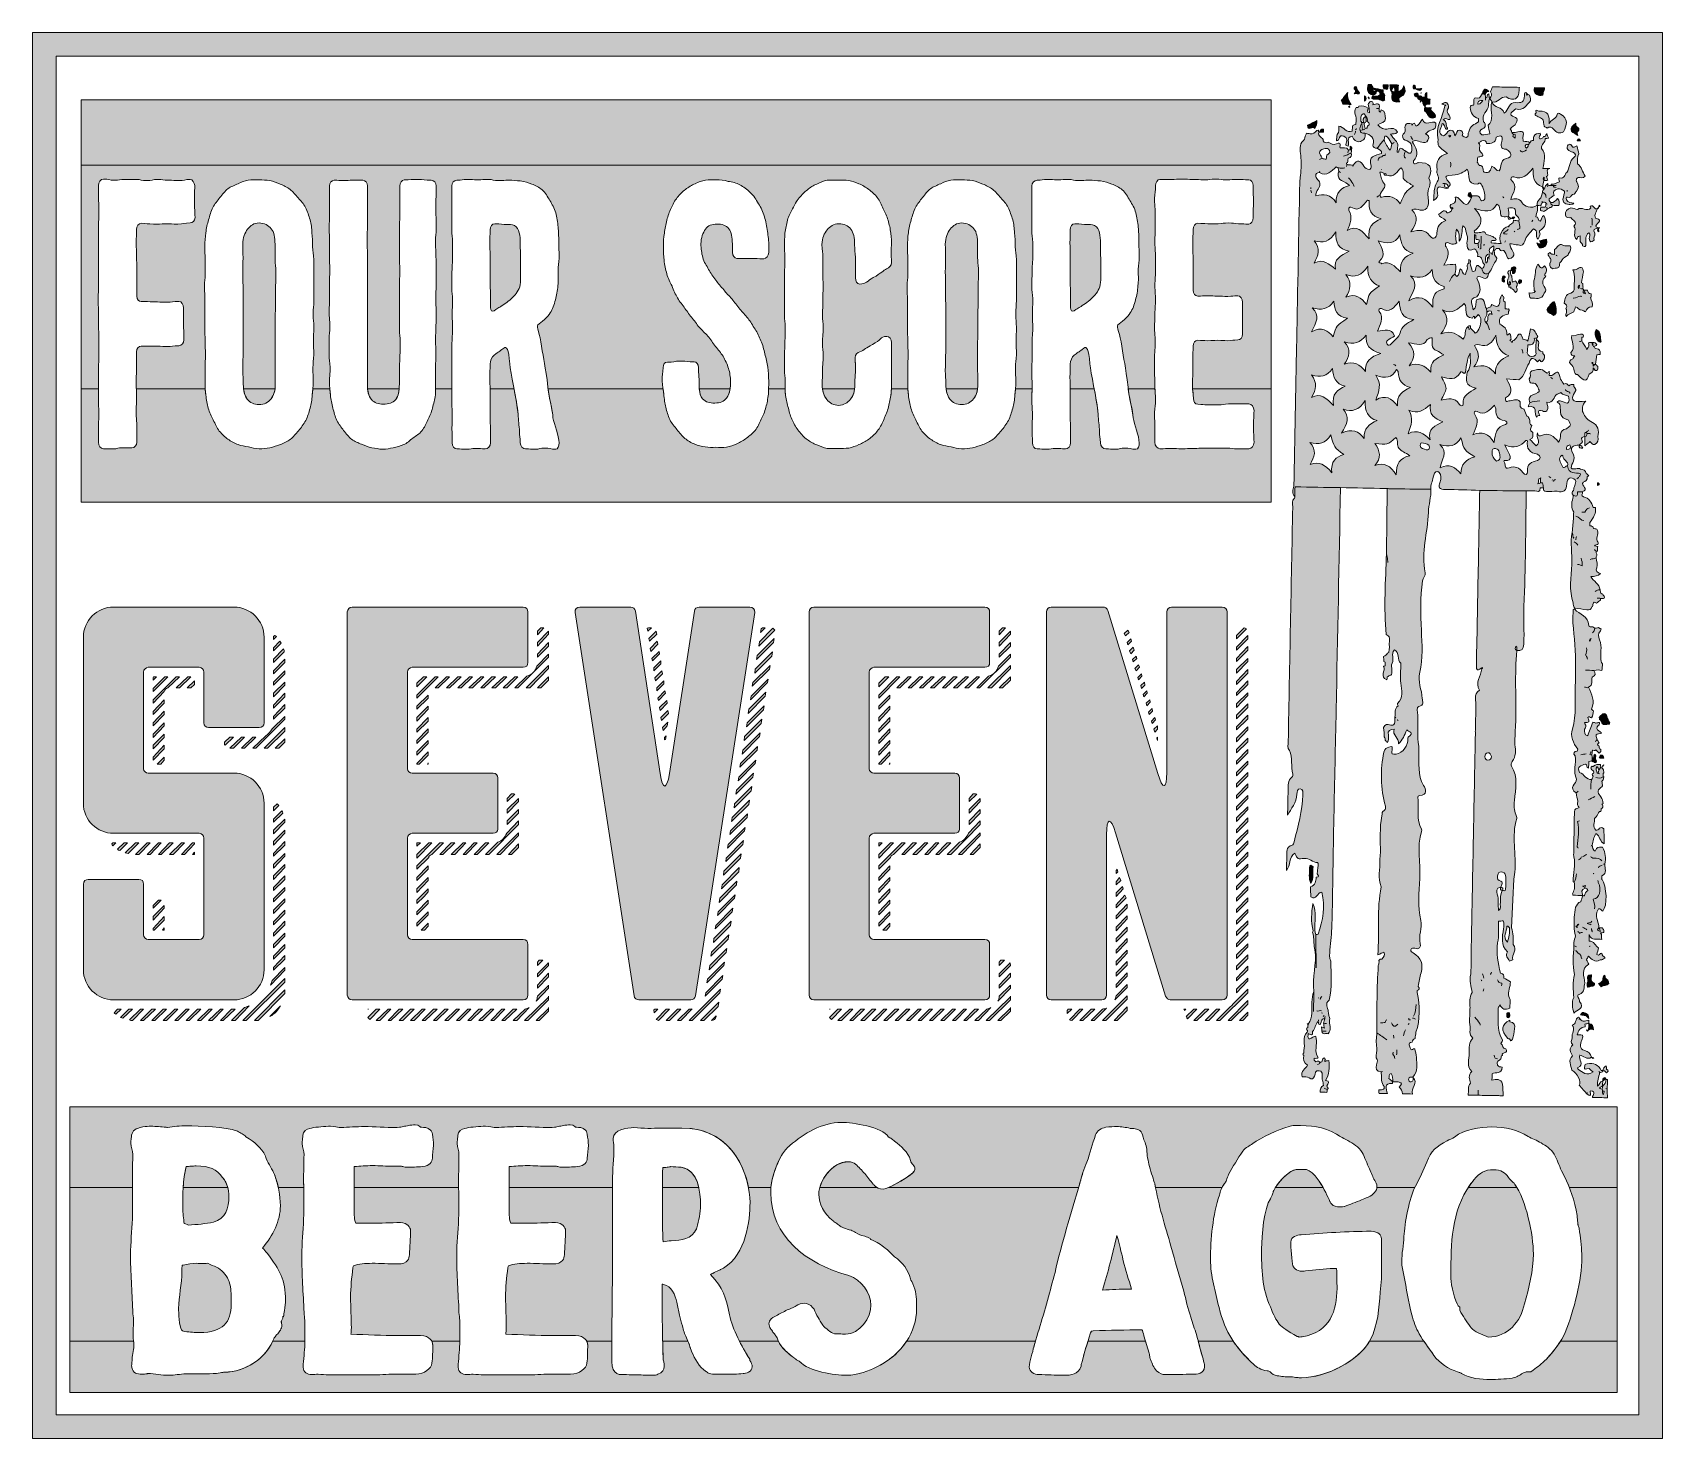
# Model space of a CAD drawing. Header units: inches. Extents: x 57 to 1023, y -956 to -124.
import ezdxf

# ---------------------------------------------------------------- set-up
doc = ezdxf.new("R2010")
doc.units = ezdxf.units.IN
doc.header["$MEASUREMENT"] = 0
doc.layers.add('Layer 1', color=7, linetype='Continuous')

# ---------------------------------------------------------------- blocks, each defined once
blk = doc.blocks.new('block 5')
at = {"layer": 'Layer 1', "true_color": 0xd21b30}
h = blk.add_hatch(color=242, dxfattribs=at)
h.dxf.hatch_style = 2
edge = h.paths.add_edge_path()
edge.add_spline(control_points=[(969.88, -397.63), (969.86, -398.27), (969.84, -398.9), (969.82, -399.54), (969.82, -399.54), (969.82, -399.54), (969.82, -399.54), (968.75, -402.33), (968.78, -405.07), (970.24, -407.73), (970.21, -408.72), (970.18, -409.71), (970.15, -410.7), (969.91, -413.64), (969.66, -416.57), (969.42, -419.51), (969.58, -420.53), (969.74, -421.55), (969.9, -422.56), (970.29, -422.83), (970.4, -423.1), (970.2, -423.36), (970.4, -423.1), (970.29, -422.83), (969.9, -422.56), (969.74, -421.55), (969.58, -420.53), (969.42, -419.51), (967.93, -425.9), (969.62, -432.33), (969.12, -438.73), (968.66, -446.33), (967.36, -453.97), (970.01, -461.45), (969.76, -462.63), (970.06, -463.65), (970.9, -464.52), (973.25, -464.88), (975.61, -465.24), (977.96, -465.6), (979.39, -465.67), (980.78, -465.7), (980.99, -463.77), (982.26, -463.47), (980.94, -459.77), (983.84, -461.59), (984.61, -461), (985.38, -460.41), (986.14, -459.82), (986.16, -459.48), (986.17, -459.15), (986.19, -458.82), (985.58, -458.64), (984.71, -458.84), (984.12, -458.64), (984.71, -458.84), (985.58, -458.64), (986.19, -458.82), (986.93, -458.77), (988.06, -459.01), (988.36, -458.62), (989.06, -457.7), (987.73, -457.16), (987.46, -456.36), (987.06, -456.15), (986.66, -455.94), (986.26, -455.73), (986.13, -455.1), (986, -454.46), (985.88, -453.83), (984.67, -453.72), (983.77, -454.05), (983.05, -454.63), (983.77, -454.05), (984.67, -453.72), (985.87, -453.83), (985.57, -450.12), (981.88, -448.71), (980.39, -445.8), (980.39, -445.8), (980.39, -445.8), (980.39, -445.8), (982.5, -445.77), (984.59, -445.68), (986.19, -444.01), (984.43, -443.55), (982.96, -442.75), (983.89, -440.62), (984.78, -438.58), (983.61, -436.79), (983.52, -434.88), (982.42, -435.2), (981.22, -435.37), (980.11, -435.68), (981.22, -435.37), (982.42, -435.2), (983.52, -434.88), (983.39, -433.86), (984.61, -432.84), (983.53, -431.82), (983.53, -431.82), (983.49, -431.33), (983.49, -431.33), (983.49, -431.33), (983.55, -430.85), (983.55, -430.85), (983.06, -430.57), (982.8, -430.22), (982.67, -429.84), (982.8, -430.22), (983.06, -430.57), (983.55, -430.85), (983.81, -430.77), (984.07, -430.74), (984.33, -430.76), (984.39, -429.86), (984.44, -428.96), (984.5, -428.06), (983.87, -427.96), (983.25, -427.85), (982.63, -427.75), (983.05, -426.86), (983.89, -427), (984.64, -426.93), (984.8, -426.13), (984.92, -425.35), (984.08, -424.81), (984.08, -424.81), (984.08, -424.81), (984.08, -424.81), (983.18, -422.5), (985.78, -420.09), (983.87, -417.81), (983.25, -417.67), (982.62, -417.54), (982, -417.4), (981.73, -416.29), (980.95, -415.85), (979.87, -415.81), (979.87, -415.15), (979.87, -414.5), (979.86, -413.84), (981.75, -411.16), (983.84, -408.54), (983.09, -404.91), (982.69, -404.9), (982.28, -404.9), (981.88, -404.9), (980.78, -402.06), (979.51, -399.42), (976.15, -398.59), (974.32, -398.13), (975.6, -396.78), (975.49, -395.82), (975.49, -395.82), (975.17, -395.78), (975.17, -395.78), (974.3, -395.78), (973.44, -395.78), (972.58, -395.78), (972.78, -397.99), (972.26, -399.16), (969.88, -397.63)], knot_values=[0, 0, 0, 0, 1, 1, 1, 2, 2, 2, 3, 3, 3, 4, 4, 4, 5, 5, 5, 6, 6, 6, 7, 7, 7, 8, 8, 8, 9, 9, 9, 10, 10, 10, 11, 11, 11, 12, 12, 12, 13, 13, 13, 14, 14, 14, 15, 15, 15, 16, 16, 16, 17, 17, 17, 18, 18, 18, 19, 19, 19, 20, 20, 20, 21, 21, 21, 22, 22, 22, 23, 23, 23, 24, 24, 24, 25, 25, 25, 26, 26, 26, 27, 27, 27, 28, 28, 28, 29, 29, 29, 30, 30, 30, 31, 31, 31, 32, 32, 32, 33, 33, 33, 34, 34, 34, 35, 35, 35, 36, 36, 36, 37, 37, 37, 38, 38, 38, 39, 39, 39, 40, 40, 40, 41, 41, 41, 42, 42, 42, 43, 43, 43, 44, 44, 44, 45, 45, 45, 46, 46, 46, 47, 47, 47, 48, 48, 48, 49, 49, 49, 50, 50, 50, 51, 51, 51, 52, 52, 52, 53, 53, 53, 54, 54, 54, 54], degree=3, periodic=1)
edge = h.paths.add_edge_path()
edge.add_spline(control_points=[(975.33, -439.56), (974.44, -439.11), (973.52, -438.81), (972.59, -438.68), (973.52, -438.81), (974.44, -439.11), (975.33, -439.56), (975.33, -437.95), (975.17, -436.42), (974.64, -435.07), (975.17, -436.42), (975.33, -437.95), (975.33, -439.56)], knot_values=[0, 0, 0, 0, 1, 1, 1, 2, 2, 2, 3, 3, 3, 4, 4, 4, 4], degree=3, periodic=1)
edge = h.paths.add_edge_path()
edge.add_spline(control_points=[(972.8, -427.23), (972.15, -426.44), (971.51, -425.63), (970.55, -425.38), (970.55, -425.38), (970.55, -425.38), (970.55, -425.38), (971.51, -425.63), (972.15, -426.44), (972.8, -427.23)], knot_values=[0, 0, 0, 0, 1, 1, 1, 2, 2, 2, 3, 3, 3, 3], degree=3, periodic=1)
edge = h.paths.add_edge_path()
edge.add_spline(control_points=[(971.43, -424.03), (971.65, -423.47), (971.68, -422.75), (971.84, -422.17), (971.68, -422.75), (971.65, -423.47), (971.43, -424.03)], knot_values=[0, 0, 0, 0, 1, 1, 1, 2, 2, 2, 2], degree=3, periodic=1)
edge = h.paths.add_edge_path()
edge.add_spline(control_points=[(976.35, -412.75), (976.35, -412.75), (976.35, -412.75), (976.35, -412.75), (974.42, -412.97), (973.47, -410.18), (971.61, -410.18), (973.47, -410.18), (974.42, -412.96), (976.35, -412.75)], knot_values=[0, 0, 0, 0, 1, 1, 1, 2, 2, 2, 3, 3, 3, 3], degree=3, periodic=1)
edge = h.paths.add_edge_path()
edge.add_spline(control_points=[(976.94, -407.73), (976.3, -407.76), (975.66, -407.79), (975.01, -407.82), (975.66, -407.79), (976.3, -407.76), (976.94, -407.73), (977.36, -406.08), (978.38, -405.48), (979.59, -405.2), (978.38, -405.48), (977.36, -406.08), (976.94, -407.73)], knot_values=[0, 0, 0, 0, 1, 1, 1, 2, 2, 2, 3, 3, 3, 4, 4, 4, 4], degree=3, periodic=1)
at = {"layer": 'Layer 1', "lineweight": 0}
for points, knots in [([(969.88, -397.63), (969.86, -398.27), (969.84, -398.9), (969.82, -399.54), (969.82, -399.54), (969.82, -399.54), (969.82, -399.54), (968.75, -402.33), (968.78, -405.07), (970.24, -407.73), (970.21, -408.72), (970.18, -409.71), (970.15, -410.7), (969.91, -413.64), (969.66, -416.57), (969.42, -419.51), (969.58, -420.53), (969.74, -421.55), (969.9, -422.56), (970.29, -422.83), (970.4, -423.1), (970.2, -423.36), (970.4, -423.1), (970.29, -422.83), (969.9, -422.56), (969.74, -421.55), (969.58, -420.53), (969.42, -419.51), (967.93, -425.9), (969.62, -432.33), (969.12, -438.73), (968.66, -446.33), (967.36, -453.97), (970.01, -461.45), (969.76, -462.63), (970.06, -463.65), (970.9, -464.52), (973.25, -464.88), (975.61, -465.24), (977.96, -465.6), (979.39, -465.67), (980.78, -465.7), (980.99, -463.77), (982.26, -463.47), (980.94, -459.77), (983.84, -461.59), (984.61, -461), (985.38, -460.41), (986.14, -459.82), (986.16, -459.48), (986.17, -459.15), (986.19, -458.82), (985.58, -458.64), (984.71, -458.84), (984.12, -458.64), (984.71, -458.84), (985.58, -458.64), (986.19, -458.82), (986.93, -458.77), (988.06, -459.01), (988.36, -458.62), (989.06, -457.7), (987.73, -457.16), (987.46, -456.36), (987.06, -456.15), (986.66, -455.94), (986.26, -455.73), (986.13, -455.1), (986, -454.46), (985.88, -453.83), (984.67, -453.72), (983.77, -454.05), (983.05, -454.63), (983.77, -454.05), (984.67, -453.72), (985.87, -453.83), (985.57, -450.12), (981.88, -448.71), (980.39, -445.8), (980.39, -445.8), (980.39, -445.8), (980.39, -445.8), (982.5, -445.77), (984.59, -445.68), (986.19, -444.01), (984.43, -443.55), (982.96, -442.75), (983.89, -440.62), (984.78, -438.58), (983.61, -436.79), (983.52, -434.88), (982.42, -435.2), (981.22, -435.37), (980.11, -435.68), (981.22, -435.37), (982.42, -435.2), (983.52, -434.88), (983.39, -433.86), (984.61, -432.84), (983.53, -431.82), (983.53, -431.82), (983.49, -431.33), (983.49, -431.33), (983.49, -431.33), (983.55, -430.85), (983.55, -430.85), (983.06, -430.57), (982.8, -430.22), (982.67, -429.84), (982.8, -430.22), (983.06, -430.57), (983.55, -430.85), (983.81, -430.77), (984.07, -430.74), (984.33, -430.76), (984.39, -429.86), (984.44, -428.96), (984.5, -428.06), (983.87, -427.96), (983.25, -427.85), (982.63, -427.75), (983.05, -426.86), (983.89, -427), (984.64, -426.93), (984.8, -426.13), (984.92, -425.35), (984.08, -424.81), (984.08, -424.81), (984.08, -424.81), (984.08, -424.81), (983.18, -422.5), (985.78, -420.09), (983.87, -417.81), (983.25, -417.67), (982.62, -417.54), (982, -417.4), (981.73, -416.29), (980.95, -415.85), (979.87, -415.81), (979.87, -415.15), (979.87, -414.5), (979.86, -413.84), (981.75, -411.16), (983.84, -408.54), (983.09, -404.91), (982.69, -404.9), (982.28, -404.9), (981.88, -404.9), (980.78, -402.06), (979.51, -399.42), (976.15, -398.59), (974.32, -398.13), (975.6, -396.78), (975.49, -395.82), (975.49, -395.82), (975.17, -395.78), (975.17, -395.78), (974.3, -395.78), (973.44, -395.78), (972.58, -395.78), (972.78, -397.99), (972.26, -399.16), (969.88, -397.63)], [0, 0, 0, 0, 1, 1, 1, 2, 2, 2, 3, 3, 3, 4, 4, 4, 5, 5, 5, 6, 6, 6, 7, 7, 7, 8, 8, 8, 9, 9, 9, 10, 10, 10, 11, 11, 11, 12, 12, 12, 13, 13, 13, 14, 14, 14, 15, 15, 15, 16, 16, 16, 17, 17, 17, 18, 18, 18, 19, 19, 19, 20, 20, 20, 21, 21, 21, 22, 22, 22, 23, 23, 23, 24, 24, 24, 25, 25, 25, 26, 26, 26, 27, 27, 27, 28, 28, 28, 29, 29, 29, 30, 30, 30, 31, 31, 31, 32, 32, 32, 33, 33, 33, 34, 34, 34, 35, 35, 35, 36, 36, 36, 37, 37, 37, 38, 38, 38, 39, 39, 39, 40, 40, 40, 41, 41, 41, 42, 42, 42, 43, 43, 43, 44, 44, 44, 45, 45, 45, 46, 46, 46, 47, 47, 47, 48, 48, 48, 49, 49, 49, 50, 50, 50, 51, 51, 51, 52, 52, 52, 53, 53, 53, 54, 54, 54, 54]), ([(976.94, -407.73), (976.3, -407.76), (975.66, -407.79), (975.01, -407.82), (975.66, -407.79), (976.3, -407.76), (976.94, -407.73), (977.36, -406.08), (978.38, -405.48), (979.59, -405.2), (978.38, -405.48), (977.36, -406.08), (976.94, -407.73)], [0, 0, 0, 0, 1, 1, 1, 2, 2, 2, 3, 3, 3, 4, 4, 4, 4]), ([(976.35, -412.75), (976.35, -412.75), (976.35, -412.75), (976.35, -412.75), (974.42, -412.97), (973.47, -410.18), (971.61, -410.18), (973.47, -410.18), (974.42, -412.96), (976.35, -412.75)], [0, 0, 0, 0, 1, 1, 1, 2, 2, 2, 3, 3, 3, 3]), ([(971.43, -424.03), (971.65, -423.47), (971.68, -422.75), (971.84, -422.17), (971.68, -422.75), (971.65, -423.47), (971.43, -424.03)], [0, 0, 0, 0, 1, 1, 1, 2, 2, 2, 2]), ([(972.8, -427.23), (972.15, -426.44), (971.51, -425.63), (970.55, -425.38), (970.55, -425.38), (970.55, -425.38), (970.55, -425.38), (971.51, -425.63), (972.15, -426.44), (972.8, -427.23)], [0, 0, 0, 0, 1, 1, 1, 2, 2, 2, 3, 3, 3, 3]), ([(975.33, -439.56), (974.44, -439.11), (973.52, -438.81), (972.59, -438.68), (973.52, -438.81), (974.44, -439.11), (975.33, -439.56), (975.33, -437.95), (975.17, -436.42), (974.64, -435.07), (975.17, -436.42), (975.33, -437.95), (975.33, -439.56)], [0, 0, 0, 0, 1, 1, 1, 2, 2, 2, 3, 3, 3, 4, 4, 4, 4])]:
    blk.add_open_spline(points, degree=3, knots=knots, dxfattribs=at)
blk = doc.blocks.new('block 6')
at = {"layer": 'Layer 1', "true_color": 0xd21b30}
h = blk.add_hatch(color=242, dxfattribs=at)
h.dxf.hatch_style = 2
edge = h.paths.add_edge_path()
edge.add_spline(control_points=[(990.08, -749.42), (989.74, -749.21), (989.46, -749.09), (989.23, -749.05), (989.46, -749.09), (989.74, -749.21), (990.08, -749.42), (990.18, -747.52), (990.27, -745.63), (990.36, -743.74), (990.07, -743.68), (989.78, -743.63), (989.49, -743.58), (989.41, -745.2), (988.84, -746.57), (987.44, -747.51), (987.36, -748.11), (987.28, -748.72), (987.2, -749.33), (987.26, -749.77), (987.32, -750.21), (987.38, -750.66), (987.7, -750.6), (988.03, -750.57), (988.35, -750.54), (988.19, -751.25), (988.04, -751.96), (987.88, -752.67), (987.03, -752.17), (987.4, -751.36), (987.38, -750.66), (987.32, -750.21), (987.26, -749.77), (987.2, -749.33), (986.52, -749.4), (985.85, -749.46), (985.59, -748.61), (986.19, -748.24), (986.79, -747.88), (987.39, -747.51), (987.41, -746.53), (987.43, -745.54), (987.45, -744.56), (985.71, -744.84), (985.74, -746.89), (984.45, -747.62), (983.86, -744.81), (985.32, -742.28), (985.62, -739.59), (985.35, -739.19), (985.27, -738.95), (985.29, -738.8), (985.27, -738.95), (985.35, -739.19), (985.62, -739.59), (986.39, -739.48), (987.21, -739.44), (987.6, -738.59), (987.93, -738.59), (988.26, -738.6), (988.59, -738.6), (988.94, -738.99), (989.29, -739.39), (989.63, -739.79), (990.79, -739.09), (990.99, -738.36), (989.69, -737.59), (989.63, -736.94), (989.57, -736.3), (989.5, -735.65), (988.43, -736.33), (987.58, -737.15), (987.59, -738.54), (987.26, -738.51), (986.94, -738.47), (986.62, -738.43), (984.75, -735.07), (982.32, -733.48), (978.15, -734.49), (976.95, -734.78), (976.67, -734.79), (976.76, -735.77), (976.82, -736.51), (976.16, -738.16), (978.03, -737.36), (980.33, -736.37), (979.94, -738.99), (981.88, -739.11), (977.79, -742.16), (975.56, -739.21), (973.04, -737.88), (972.73, -737.72), (972.64, -737.15), (972.45, -736.77), (977.13, -735.07), (972.83, -731.71), (973.83, -729.33), (976.16, -729.58), (978.06, -732.47), (980.76, -730.48), (980.76, -730.48), (980.76, -730.47), (980.76, -730.47), (981.15, -730.83), (981.38, -731.78), (982.11, -730.84), (981.68, -730.71), (981.24, -730.57), (980.8, -730.44), (980.08, -728.47), (979.21, -727.11), (976.7, -726.55), (973.15, -725.76), (974.24, -722.68), (975.06, -720.38), (976.18, -717.24), (976.05, -716.96), (972.39, -717.29), (972.98, -714.7), (974.18, -712.72), (977.14, -712.47), (977.07, -711.94), (977, -711.41), (976.92, -710.88), (977.67, -710.76), (978.42, -710.64), (979.17, -710.52), (979.19, -709.85), (979.2, -709.18), (979.22, -708.51), (978.07, -708.76), (976.92, -709.01), (975.77, -709.27), (975.39, -709.01), (975.01, -708.76), (974.63, -708.51), (974.63, -708.51), (974.63, -708.51), (974.62, -708.51), (974.32, -708.13), (974.02, -707.74), (973.71, -707.34), (973.62, -707.65), (973.5, -707.98), (973.47, -708.24), (973.5, -707.98), (973.62, -707.65), (973.71, -707.34), (973.7, -706.99), (973.51, -706.85), (973.17, -706.9), (970.87, -707.58), (972.08, -711.18), (969.34, -711.49), (971.52, -713.99), (968.78, -716.53), (969.39, -719.04), (969.08, -720.46), (968.03, -721.97), (969.84, -723.15), (967.13, -725.27), (968.37, -727.51), (969.63, -729.76), (966.53, -732.38), (968.79, -735.35), (969.09, -738.19), (972.39, -739.86), (975.05, -745.11), (973.58, -747.09), (975.12, -748.86), (976.65, -750.64), (978.19, -752.42), (978.28, -752.16), (978.3, -751.83), (978.31, -751.5), (978.3, -751.83), (978.28, -752.16), (978.19, -752.42), (981.78, -754.73), (979.32, -750.72), (980.34, -750.36), (983.85, -750.92), (981.51, -752.9), (981.31, -754.36), (984.3, -754.42), (987.28, -754.48), (990.27, -754.54), (990.21, -752.83), (990.15, -751.12), (990.08, -749.42)], knot_values=[0, 0, 0, 0, 1, 1, 1, 2, 2, 2, 3, 3, 3, 4, 4, 4, 5, 5, 5, 6, 6, 6, 7, 7, 7, 8, 8, 8, 9, 9, 9, 10, 10, 10, 11, 11, 11, 12, 12, 12, 13, 13, 13, 14, 14, 14, 15, 15, 15, 16, 16, 16, 17, 17, 17, 18, 18, 18, 19, 19, 19, 20, 20, 20, 21, 21, 21, 22, 22, 22, 23, 23, 23, 24, 24, 24, 25, 25, 25, 26, 26, 26, 27, 27, 27, 28, 28, 28, 29, 29, 29, 30, 30, 30, 31, 31, 31, 32, 32, 32, 33, 33, 33, 34, 34, 34, 35, 35, 35, 36, 36, 36, 37, 37, 37, 38, 38, 38, 39, 39, 39, 40, 40, 40, 41, 41, 41, 42, 42, 42, 43, 43, 43, 44, 44, 44, 45, 45, 45, 46, 46, 46, 47, 47, 47, 48, 48, 48, 49, 49, 49, 50, 50, 50, 51, 51, 51, 52, 52, 52, 53, 53, 53, 54, 54, 54, 55, 55, 55, 56, 56, 56, 57, 57, 57, 58, 58, 58, 59, 59, 59, 60, 60, 60, 61, 61, 61, 62, 62, 62, 63, 63, 63, 63], degree=3, periodic=1)
edge = h.paths.add_edge_path()
edge.add_spline(control_points=[(973.45, -729.06), (973.45, -729.06), (973.45, -729.06), (973.45, -729.06), (973.45, -729.06), (973.51, -729.1), (973.58, -729.15), (973.51, -729.1), (973.46, -729.06), (973.45, -729.06)], knot_values=[0, 0, 0, 0, 1, 1, 1, 2, 2, 2, 3, 3, 3, 3], degree=3, periodic=1)
at = {"layer": 'Layer 1', "lineweight": 0}
for points, knots in [([(990.08, -749.42), (989.74, -749.21), (989.46, -749.09), (989.23, -749.05), (989.46, -749.09), (989.74, -749.21), (990.08, -749.42), (990.18, -747.52), (990.27, -745.63), (990.36, -743.74), (990.07, -743.68), (989.78, -743.63), (989.49, -743.58), (989.41, -745.2), (988.84, -746.57), (987.44, -747.51), (987.36, -748.11), (987.28, -748.72), (987.2, -749.33), (987.26, -749.77), (987.32, -750.21), (987.38, -750.66), (987.7, -750.6), (988.03, -750.57), (988.35, -750.54), (988.19, -751.25), (988.04, -751.96), (987.88, -752.67), (987.03, -752.17), (987.4, -751.36), (987.38, -750.66), (987.32, -750.21), (987.26, -749.77), (987.2, -749.33), (986.52, -749.4), (985.85, -749.46), (985.59, -748.61), (986.19, -748.24), (986.79, -747.88), (987.39, -747.51), (987.41, -746.53), (987.43, -745.54), (987.45, -744.56), (985.71, -744.84), (985.74, -746.89), (984.45, -747.62), (983.86, -744.81), (985.32, -742.28), (985.62, -739.59), (985.35, -739.19), (985.27, -738.95), (985.29, -738.8), (985.27, -738.95), (985.35, -739.19), (985.62, -739.59), (986.39, -739.48), (987.21, -739.44), (987.6, -738.59), (987.93, -738.59), (988.26, -738.6), (988.59, -738.6), (988.94, -738.99), (989.29, -739.39), (989.63, -739.79), (990.79, -739.09), (990.99, -738.36), (989.69, -737.59), (989.63, -736.94), (989.57, -736.3), (989.5, -735.65), (988.43, -736.33), (987.58, -737.15), (987.59, -738.54), (987.26, -738.51), (986.94, -738.47), (986.62, -738.43), (984.75, -735.07), (982.32, -733.48), (978.15, -734.49), (976.95, -734.78), (976.67, -734.79), (976.76, -735.77), (976.82, -736.51), (976.16, -738.16), (978.03, -737.36), (980.33, -736.37), (979.94, -738.99), (981.88, -739.11), (977.79, -742.16), (975.56, -739.21), (973.04, -737.88), (972.73, -737.72), (972.64, -737.15), (972.45, -736.77), (977.13, -735.07), (972.83, -731.71), (973.83, -729.33), (976.16, -729.58), (978.06, -732.47), (980.76, -730.48), (980.76, -730.48), (980.76, -730.47), (980.76, -730.47), (981.15, -730.83), (981.38, -731.78), (982.11, -730.84), (981.68, -730.71), (981.24, -730.57), (980.8, -730.44), (980.08, -728.47), (979.21, -727.11), (976.7, -726.55), (973.15, -725.76), (974.24, -722.68), (975.06, -720.38), (976.18, -717.24), (976.05, -716.96), (972.39, -717.29), (972.98, -714.7), (974.18, -712.72), (977.14, -712.47), (977.07, -711.94), (977, -711.41), (976.92, -710.88), (977.67, -710.76), (978.42, -710.64), (979.17, -710.52), (979.19, -709.85), (979.2, -709.18), (979.22, -708.51), (978.07, -708.76), (976.92, -709.01), (975.77, -709.27), (975.39, -709.01), (975.01, -708.76), (974.63, -708.51), (974.63, -708.51), (974.63, -708.51), (974.62, -708.51), (974.32, -708.13), (974.02, -707.74), (973.71, -707.34), (973.62, -707.65), (973.5, -707.98), (973.47, -708.24), (973.5, -707.98), (973.62, -707.65), (973.71, -707.34), (973.7, -706.99), (973.51, -706.85), (973.17, -706.9), (970.87, -707.58), (972.08, -711.18), (969.34, -711.49), (971.52, -713.99), (968.78, -716.53), (969.39, -719.04), (969.08, -720.46), (968.03, -721.97), (969.84, -723.15), (967.13, -725.27), (968.37, -727.51), (969.63, -729.76), (966.53, -732.38), (968.79, -735.35), (969.09, -738.19), (972.39, -739.86), (975.05, -745.11), (973.58, -747.09), (975.12, -748.86), (976.65, -750.64), (978.19, -752.42), (978.28, -752.16), (978.3, -751.83), (978.31, -751.5), (978.3, -751.83), (978.28, -752.16), (978.19, -752.42), (981.78, -754.73), (979.32, -750.72), (980.34, -750.36), (983.85, -750.92), (981.51, -752.9), (981.31, -754.36), (984.3, -754.42), (987.28, -754.48), (990.27, -754.54), (990.21, -752.83), (990.15, -751.12), (990.08, -749.42)], [0, 0, 0, 0, 1, 1, 1, 2, 2, 2, 3, 3, 3, 4, 4, 4, 5, 5, 5, 6, 6, 6, 7, 7, 7, 8, 8, 8, 9, 9, 9, 10, 10, 10, 11, 11, 11, 12, 12, 12, 13, 13, 13, 14, 14, 14, 15, 15, 15, 16, 16, 16, 17, 17, 17, 18, 18, 18, 19, 19, 19, 20, 20, 20, 21, 21, 21, 22, 22, 22, 23, 23, 23, 24, 24, 24, 25, 25, 25, 26, 26, 26, 27, 27, 27, 28, 28, 28, 29, 29, 29, 30, 30, 30, 31, 31, 31, 32, 32, 32, 33, 33, 33, 34, 34, 34, 35, 35, 35, 36, 36, 36, 37, 37, 37, 38, 38, 38, 39, 39, 39, 40, 40, 40, 41, 41, 41, 42, 42, 42, 43, 43, 43, 44, 44, 44, 45, 45, 45, 46, 46, 46, 47, 47, 47, 48, 48, 48, 49, 49, 49, 50, 50, 50, 51, 51, 51, 52, 52, 52, 53, 53, 53, 54, 54, 54, 55, 55, 55, 56, 56, 56, 57, 57, 57, 58, 58, 58, 59, 59, 59, 60, 60, 60, 61, 61, 61, 62, 62, 62, 63, 63, 63, 63]), ([(973.45, -729.06), (973.45, -729.06), (973.45, -729.06), (973.45, -729.06), (973.45, -729.06), (973.51, -729.1), (973.58, -729.15), (973.51, -729.1), (973.46, -729.06), (973.45, -729.06)], [0, 0, 0, 0, 1, 1, 1, 2, 2, 2, 3, 3, 3, 3])]:
    blk.add_open_spline(points, degree=3, knots=knots, dxfattribs=at)
blk = doc.blocks.new('block 7')
at = {"layer": 'Layer 1', "true_color": 0xd21b30}
h = blk.add_hatch(color=242, dxfattribs=at)
h.dxf.hatch_style = 2
edge = h.paths.add_edge_path()
edge.add_spline(control_points=[(875.04, -742.4), (875.04, -742.4), (875.04, -742.4), (875.04, -742.4), (878.17, -738.86), (877.13, -734.57), (877.2, -730.48), (876.83, -728.82), (876.45, -727.16), (876.08, -725.51), (875.23, -724.82), (873.96, -727.49), (873.6, -725.39), (873.41, -724.32), (871.37, -722.1), (874.55, -721.66), (874.55, -721.66), (874.62, -721.57), (874.62, -721.57), (874.6, -720.41), (875.34, -719.86), (876.3, -719.47), (876.45, -718.24), (876.61, -717), (876.77, -715.77), (879.38, -708.01), (879.18, -700.17), (877.51, -692.28), (877.5, -691.87), (877.49, -691.46), (877.48, -691.05), (878.67, -690.48), (879.32, -689.77), (878.15, -688.56), (878.7, -685.88), (879.15, -683.18), (879.83, -680.53), (881.22, -675.17), (879.98, -671.81), (875.19, -668.68), (874.49, -668.23), (873.58, -668.01), (873.79, -666.97), (874.06, -665.61), (875.08, -665.7), (876.09, -666.04), (878.74, -666.92), (879.84, -665.14), (879.37, -663.26), (878.19, -658.58), (880.54, -654.03), (879.64, -649.54), (877.97, -641.23), (878.6, -633.02), (879.04, -624.66), (879.53, -615.4), (877.19, -606.03), (880.15, -596.84), (880.29, -596.41), (880.29, -595.78), (880.06, -595.41), (876.7, -589.86), (878.77, -583.69), (878.04, -577.84), (877.95, -577.09), (877.52, -575.69), (878.98, -575.59), (883.93, -575.24), (882.56, -571.55), (881.31, -569.67), (880.25, -568.08), (879.69, -566.6), (879.33, -564.9), (877.89, -558), (879.17, -550.97), (878.15, -543.96), (877.4, -538.77), (878.28, -533.28), (877.93, -527.9), (877.82, -526.2), (876.94, -523.06), (878.43, -522.75), (881.97, -522.02), (880.64, -519.8), (880.56, -518.07), (880.3, -512.89), (877.58, -508.04), (879.01, -502.56), (881.13, -494.39), (880.35, -485.93), (879.99, -477.69), (879.55, -467.87), (879.13, -458.19), (880.72, -448.44), (881, -446.67), (882.66, -445.56), (882.24, -443.59), (879.67, -431.51), (883.81, -419.79), (884.15, -407.88), (884.28, -403.24), (885.89, -398.83), (885.65, -394.19), (877.36, -394.08), (869.08, -393.96), (860.8, -393.85), (860.8, -393.85), (860.8, -393.85), (860.8, -393.85), (860.45, -393.82), (860.1, -393.79), (859.75, -393.76), (859.62, -405.97), (859.49, -418.17), (859.37, -430.38), (859.35, -431.08), (859.34, -431.77), (859.32, -432.47), (859.52, -433.04), (859.67, -433.6), (859.78, -434.17), (860.01, -435.31), (860.11, -436.45), (860.12, -437.59), (860.11, -436.45), (860.01, -435.31), (859.78, -434.17), (859.67, -433.6), (859.52, -433.04), (859.32, -432.47), (858.78, -448.4), (857.66, -464.32), (859.15, -480.25), (862.81, -481.74), (860.27, -484.98), (861.14, -487.26), (861, -488.23), (860.87, -489.21), (860.74, -490.18), (860.91, -490.85), (860.58, -491.15), (859.97, -491.25), (859.62, -491.62), (859.28, -492), (858.93, -492.37), (858.5, -492.63), (858.06, -492.88), (857.62, -493.13), (857.67, -494.13), (857.72, -495.12), (857.78, -496.12), (857.78, -496.12), (857.81, -496.19), (857.81, -496.19), (858.08, -496.28), (858.35, -496.38), (858.63, -496.49), (858.63, -496.49), (858.63, -496.49), (858.63, -496.49), (858.63, -497.27), (858.63, -498.05), (858.64, -498.83), (858.34, -498.92), (858.03, -498.97), (857.72, -498.98), (857.72, -498.98), (857.66, -499.05), (857.66, -499.05), (858.98, -501.55), (855.1, -505.28), (859.57, -507.02), (859.64, -506.41), (859.71, -505.79), (859.79, -505.17), (860.14, -505.16), (860.42, -505.01), (860.65, -504.74), (861.41, -504.38), (862.62, -504.55), (862.49, -503.16), (862.52, -502.5), (862.54, -501.85), (862.56, -501.19), (862.55, -499.85), (861.69, -498.49), (862.68, -497.19), (864.19, -494.74), (861.63, -491.61), (863.99, -489.3), (867.39, -490.92), (865.28, -495.19), (867.82, -497.22), (867.82, -497.22), (867.84, -497.29), (867.84, -497.29), (867.78, -501.21), (867.35, -505.17), (867.75, -509.04), (868.19, -513.32), (869.76, -517.57), (865.82, -521.1), (865.68, -521.22), (866.05, -521.92), (866.18, -522.36), (863.97, -524.15), (864.76, -526.81), (864.25, -529.09), (864.51, -529.25), (864.75, -529.4), (864.95, -529.56), (864.75, -529.4), (864.51, -529.25), (864.25, -529.09), (864.04, -531.51), (865.4, -535.16), (860.26, -533.41), (859.29, -533.08), (856.81, -534.4), (857.77, -537.03), (858.19, -538.19), (857.95, -539.59), (858, -540.88), (858.74, -541.39), (858.68, -542.11), (858.53, -542.86), (858.99, -543.3), (859.46, -543.73), (859.92, -544.17), (860.51, -542.8), (860.77, -541.42), (860.46, -539.91), (859.87, -537.06), (861.41, -536.13), (863.97, -536.21), (862.26, -539.84), (867.27, -541.47), (866.38, -545), (868.83, -542.57), (870.2, -539.82), (871.31, -536.6), (872.08, -537.91), (876.62, -538.09), (872.14, -540.93), (871.73, -541.19), (871.98, -542.49), (871.93, -543.31), (871.68, -547.3), (867.48, -551.35), (863.7, -551.13), (861.82, -551.01), (862.5, -549.73), (862.64, -548.6), (862.78, -547.38), (863.18, -545.59), (860.82, -546.85), (859.41, -547.47), (858.28, -547.58), (857.79, -549.94), (855.73, -559.72), (855.68, -571.64), (858.66, -581.81), (858.99, -582.94), (858.95, -583.77), (857.92, -584.33), (856.57, -585.06), (856.81, -586.19), (856.57, -587.49), (855.23, -594.83), (855.7, -602.19), (855.75, -609.55), (855.63, -611.01), (855.33, -612.49), (855.43, -613.93), (855.79, -619.16), (853.84, -624.51), (856.21, -629.63), (853.47, -642.83), (855.29, -656.19), (854.22, -669.89), (855.82, -669.18), (856.81, -668.74), (857.81, -668.3), (858.77, -670.05), (857.52, -671.18), (856.65, -672.41), (856.65, -672.41), (856.49, -672.46), (856.49, -672.46), (855.23, -672.37), (854.59, -672.81), (855.03, -674.16), (854.85, -674.87), (854.67, -675.57), (854.5, -676.27), (853.64, -689.19), (853.59, -702.13), (853.62, -715.07), (853.62, -715.4), (853.62, -715.73), (853.62, -716.07), (855.6, -717.44), (857.58, -718.81), (859.55, -720.19), (859.55, -720.19), (859.55, -720.19), (859.55, -720.19), (857.58, -718.81), (855.6, -717.44), (853.62, -716.07), (853.37, -719.04), (853.05, -722.01), (853.68, -724.97), (853.51, -726.97), (853.33, -728.96), (853.16, -730.95), (854.49, -732.43), (854.25, -732.44), (853.4, -735.06), (852.74, -737.11), (853.48, -738.92), (856.1, -739.14), (856.36, -739.12), (856.63, -739.1), (856.89, -739.07), (856.63, -739.1), (856.36, -739.12), (856.1, -739.14), (856.7, -741.74), (855.66, -744.44), (857.42, -747.06), (859.07, -749.51), (856.93, -749.98), (854.89, -749.9), (854.89, -749.9), (854.83, -750.36), (854.83, -750.36), (854.83, -750.36), (854.84, -750.82), (854.84, -750.82), (854.87, -751.19), (854.89, -751.56), (854.91, -751.93), (856.57, -751.96), (858.23, -752), (859.89, -752.03), (859.34, -749.25), (857.4, -745.75), (862.94, -746.11), (862.96, -745.78), (862.97, -745.45), (862.99, -745.11), (862.24, -744.43), (861.49, -743.74), (860.74, -743.05), (861.14, -742.06), (860.55, -740.59), (862.11, -740.14), (863.06, -741.68), (863.14, -743.37), (863.03, -745.1), (864.12, -745.12), (865.22, -745.05), (866.3, -745.18), (869.42, -745.56), (867.92, -746.93), (866.9, -748.17), (868.14, -749.23), (868.64, -750.64), (868.85, -752.2), (870.84, -752.24), (872.83, -752.28), (874.82, -752.32), (873.54, -748.99), (878.51, -745.76), (875.04, -742.4)], knot_values=[0, 0, 0, 0, 1, 1, 1, 2, 2, 2, 3, 3, 3, 4, 4, 4, 5, 5, 5, 6, 6, 6, 7, 7, 7, 8, 8, 8, 9, 9, 9, 10, 10, 10, 11, 11, 11, 12, 12, 12, 13, 13, 13, 14, 14, 14, 15, 15, 15, 16, 16, 16, 17, 17, 17, 18, 18, 18, 19, 19, 19, 20, 20, 20, 21, 21, 21, 22, 22, 22, 23, 23, 23, 24, 24, 24, 25, 25, 25, 26, 26, 26, 27, 27, 27, 28, 28, 28, 29, 29, 29, 30, 30, 30, 31, 31, 31, 32, 32, 32, 33, 33, 33, 34, 34, 34, 35, 35, 35, 36, 36, 36, 37, 37, 37, 38, 38, 38, 39, 39, 39, 40, 40, 40, 41, 41, 41, 42, 42, 42, 43, 43, 43, 44, 44, 44, 45, 45, 45, 46, 46, 46, 47, 47, 47, 48, 48, 48, 49, 49, 49, 50, 50, 50, 51, 51, 51, 52, 52, 52, 53, 53, 53, 54, 54, 54, 55, 55, 55, 56, 56, 56, 57, 57, 57, 58, 58, 58, 59, 59, 59, 60, 60, 60, 61, 61, 61, 62, 62, 62, 63, 63, 63, 64, 64, 64, 65, 65, 65, 66, 66, 66, 67, 67, 67, 68, 68, 68, 69, 69, 69, 70, 70, 70, 71, 71, 71, 72, 72, 72, 73, 73, 73, 74, 74, 74, 75, 75, 75, 76, 76, 76, 77, 77, 77, 78, 78, 78, 79, 79, 79, 80, 80, 80, 81, 81, 81, 82, 82, 82, 83, 83, 83, 84, 84, 84, 85, 85, 85, 86, 86, 86, 87, 87, 87, 88, 88, 88, 89, 89, 89, 90, 90, 90, 91, 91, 91, 92, 92, 92, 93, 93, 93, 94, 94, 94, 95, 95, 95, 96, 96, 96, 97, 97, 97, 98, 98, 98, 99, 99, 99, 100, 100, 100, 101, 101, 101, 102, 102, 102, 103, 103, 103, 104, 104, 104, 105, 105, 105, 106, 106, 106, 107, 107, 107, 108, 108, 108, 109, 109, 109, 110, 110, 110, 111, 111, 111, 112, 112, 112, 113, 113, 113, 114, 114, 114, 115, 115, 115, 116, 116, 116, 117, 117, 117, 118, 118, 118, 119, 119, 119, 120, 120, 120, 121, 121, 121, 122, 122, 122, 123, 123, 123, 124, 124, 124, 125, 125, 125, 125], degree=3, periodic=1)
edge = h.paths.add_edge_path()
edge.add_spline(control_points=[(865.8, -530.49), (865.97, -530.79), (866.04, -531.09), (866.04, -531.39), (866.04, -531.09), (865.97, -530.79), (865.8, -530.49)], knot_values=[0, 0, 0, 0, 1, 1, 1, 2, 2, 2, 2], degree=3, periodic=1)
edge = h.paths.add_edge_path()
edge.add_spline(control_points=[(872.68, -710.54), (872.52, -710.93), (872.34, -711.11), (872.15, -711.11), (872.34, -711.11), (872.52, -710.93), (872.68, -710.54), (872.68, -710.54), (872.72, -710.51), (872.72, -710.51), (872.72, -710.51), (872.68, -710.54), (872.68, -710.54)], knot_values=[0, 0, 0, 0, 1, 1, 1, 2, 2, 2, 3, 3, 3, 4, 4, 4, 4], degree=3, periodic=1)
edge = h.paths.add_edge_path()
edge.add_spline(control_points=[(876.86, -699.25), (876.75, -701.65), (876.52, -704.03), (875.41, -706.24), (876.52, -704.03), (876.75, -701.65), (876.86, -699.25)], knot_values=[0, 0, 0, 0, 1, 1, 1, 2, 2, 2, 2], degree=3, periodic=1)
edge = h.paths.add_edge_path()
edge.add_spline(control_points=[(874.78, -707.34), (875.42, -707.46), (876.09, -707.54), (876.46, -708.04), (876.09, -707.54), (875.42, -707.46), (874.78, -707.34), (874.78, -707.34), (874.78, -707.34), (874.78, -707.34)], knot_values=[0, 0, 0, 0, 1, 1, 1, 2, 2, 2, 3, 3, 3, 3], degree=3, periodic=1)
edge = h.paths.add_edge_path()
edge.add_spline(control_points=[(872.67, -708.44), (872.61, -708.14), (872.59, -707.74), (872.58, -707.33), (872.59, -707.74), (872.61, -708.14), (872.67, -708.44), (872.95, -708.45), (873.22, -708.47), (873.49, -708.48), (873.22, -708.47), (872.95, -708.45), (872.67, -708.44)], knot_values=[0, 0, 0, 0, 1, 1, 1, 2, 2, 2, 3, 3, 3, 4, 4, 4, 4], degree=3, periodic=1)
edge = h.paths.add_edge_path()
edge.add_spline(control_points=[(858.65, -709.98), (858.85, -709.27), (859.05, -708.54), (859.51, -708.45), (859.05, -708.54), (858.85, -709.27), (858.65, -709.98), (857.72, -710.07), (856.78, -710.17), (855.84, -710.26), (856.78, -710.17), (857.72, -710.07), (858.65, -709.98)], knot_values=[0, 0, 0, 0, 1, 1, 1, 2, 2, 2, 3, 3, 3, 4, 4, 4, 4], degree=3, periodic=1)
edge = h.paths.add_edge_path()
edge.add_spline(control_points=[(862.3, -710.12), (862.87, -711.09), (863.19, -712.38), (864.67, -712.19), (865.03, -711.71), (865.58, -711.39), (866.08, -711.03), (865.58, -711.39), (865.03, -711.71), (864.67, -712.19), (863.19, -712.38), (862.87, -711.09), (862.3, -710.12)], knot_values=[0, 0, 0, 0, 1, 1, 1, 2, 2, 2, 3, 3, 3, 4, 4, 4, 4], degree=3, periodic=1)
edge = h.paths.add_edge_path()
edge.add_spline(control_points=[(870.67, -714.34), (870.67, -714.34), (870.67, -714.34), (870.67, -714.34), (869.78, -715.44), (869.53, -716.67), (869.48, -717.94), (869.53, -716.67), (869.78, -715.44), (870.67, -714.34)], knot_values=[0, 0, 0, 0, 1, 1, 1, 2, 2, 2, 3, 3, 3, 3], degree=3, periodic=1)
edge = h.paths.add_edge_path()
edge.add_spline(control_points=[(863.5, -717.48), (863.68, -718.02), (863.58, -718.77), (863.67, -719.34), (863.67, -719.34), (863.67, -719.34), (863.67, -719.34), (863.58, -718.77), (863.68, -718.02), (863.5, -717.48)], knot_values=[0, 0, 0, 0, 1, 1, 1, 2, 2, 2, 3, 3, 3, 3], degree=3, periodic=1)
edge = h.paths.add_edge_path()
edge.add_spline(control_points=[(865.42, -726.25), (865.4, -727.23), (865.38, -728.21), (865.35, -729.18), (865.38, -728.21), (865.4, -727.23), (865.42, -726.25), (865.42, -726.25), (865.42, -726.25), (865.42, -726.25)], knot_values=[0, 0, 0, 0, 1, 1, 1, 2, 2, 2, 3, 3, 3, 3], degree=3, periodic=1)
edge = h.paths.add_edge_path()
edge.add_spline(control_points=[(864.16, -730.1), (862.97, -729), (862.96, -728.29), (863.41, -727.72), (862.96, -728.29), (862.97, -729), (864.16, -730.1), (864.17, -730.5), (864.18, -730.89), (864.19, -731.28), (864.18, -730.89), (864.17, -730.5), (864.16, -730.1)], knot_values=[0, 0, 0, 0, 1, 1, 1, 2, 2, 2, 3, 3, 3, 4, 4, 4, 4], degree=3, periodic=1)
edge = h.paths.add_edge_path()
edge.add_spline(control_points=[(872.4, -743.61), (872.54, -741.92), (873.93, -742.43), (874.98, -742.4), (875.01, -743.44), (875.61, -744.77), (873.97, -745.07), (873.07, -745.24), (872.33, -744.44), (872.4, -743.61)], knot_values=[0, 0, 0, 0, 1, 1, 1, 2, 2, 2, 3, 3, 3, 3], degree=3, periodic=1)
at = {"layer": 'Layer 1', "lineweight": 0}
for points, knots in [([(875.04, -742.4), (875.04, -742.4), (875.04, -742.4), (875.04, -742.4), (878.17, -738.86), (877.13, -734.57), (877.2, -730.48), (876.83, -728.82), (876.45, -727.16), (876.08, -725.51), (875.23, -724.82), (873.96, -727.49), (873.6, -725.39), (873.41, -724.32), (871.37, -722.1), (874.55, -721.66), (874.55, -721.66), (874.62, -721.57), (874.62, -721.57), (874.6, -720.41), (875.34, -719.86), (876.3, -719.47), (876.45, -718.24), (876.61, -717), (876.77, -715.77), (879.38, -708.01), (879.18, -700.17), (877.51, -692.28), (877.5, -691.87), (877.49, -691.46), (877.48, -691.05), (878.67, -690.48), (879.32, -689.77), (878.15, -688.56), (878.7, -685.88), (879.15, -683.18), (879.83, -680.53), (881.22, -675.17), (879.98, -671.81), (875.19, -668.68), (874.49, -668.23), (873.58, -668.01), (873.79, -666.97), (874.06, -665.61), (875.08, -665.7), (876.09, -666.04), (878.74, -666.92), (879.84, -665.14), (879.37, -663.26), (878.19, -658.58), (880.54, -654.03), (879.64, -649.54), (877.97, -641.23), (878.6, -633.02), (879.04, -624.66), (879.53, -615.4), (877.19, -606.03), (880.15, -596.84), (880.29, -596.41), (880.29, -595.78), (880.06, -595.41), (876.7, -589.86), (878.77, -583.69), (878.04, -577.84), (877.95, -577.09), (877.52, -575.69), (878.98, -575.59), (883.93, -575.24), (882.56, -571.55), (881.31, -569.67), (880.25, -568.08), (879.69, -566.6), (879.33, -564.9), (877.89, -558), (879.17, -550.97), (878.15, -543.96), (877.4, -538.77), (878.28, -533.28), (877.93, -527.9), (877.82, -526.2), (876.94, -523.06), (878.43, -522.75), (881.97, -522.02), (880.64, -519.8), (880.56, -518.07), (880.3, -512.89), (877.58, -508.04), (879.01, -502.56), (881.13, -494.39), (880.35, -485.93), (879.99, -477.69), (879.55, -467.87), (879.13, -458.19), (880.72, -448.44), (881, -446.67), (882.66, -445.56), (882.24, -443.59), (879.67, -431.51), (883.81, -419.79), (884.15, -407.88), (884.28, -403.24), (885.89, -398.83), (885.65, -394.19), (877.36, -394.08), (869.08, -393.96), (860.8, -393.85), (860.8, -393.85), (860.8, -393.85), (860.8, -393.85), (860.45, -393.82), (860.1, -393.79), (859.75, -393.76), (859.62, -405.97), (859.49, -418.17), (859.37, -430.38), (859.35, -431.08), (859.34, -431.77), (859.32, -432.47), (859.52, -433.04), (859.67, -433.6), (859.78, -434.17), (860.01, -435.31), (860.11, -436.45), (860.12, -437.59), (860.11, -436.45), (860.01, -435.31), (859.78, -434.17), (859.67, -433.6), (859.52, -433.04), (859.32, -432.47), (858.78, -448.4), (857.66, -464.32), (859.15, -480.25), (862.81, -481.74), (860.27, -484.98), (861.14, -487.26), (861, -488.23), (860.87, -489.21), (860.74, -490.18), (860.91, -490.85), (860.58, -491.15), (859.97, -491.25), (859.62, -491.62), (859.28, -492), (858.93, -492.37), (858.5, -492.63), (858.06, -492.88), (857.62, -493.13), (857.67, -494.13), (857.72, -495.12), (857.78, -496.12), (857.78, -496.12), (857.81, -496.19), (857.81, -496.19), (858.08, -496.28), (858.35, -496.38), (858.63, -496.49), (858.63, -496.49), (858.63, -496.49), (858.63, -496.49), (858.63, -497.27), (858.63, -498.05), (858.64, -498.83), (858.34, -498.92), (858.03, -498.97), (857.72, -498.98), (857.72, -498.98), (857.66, -499.05), (857.66, -499.05), (858.98, -501.55), (855.1, -505.28), (859.57, -507.02), (859.64, -506.41), (859.71, -505.79), (859.79, -505.17), (860.14, -505.16), (860.42, -505.01), (860.65, -504.74), (861.41, -504.38), (862.62, -504.55), (862.49, -503.16), (862.52, -502.5), (862.54, -501.85), (862.56, -501.19), (862.55, -499.85), (861.69, -498.49), (862.68, -497.19), (864.19, -494.74), (861.63, -491.61), (863.99, -489.3), (867.39, -490.92), (865.28, -495.19), (867.82, -497.22), (867.82, -497.22), (867.84, -497.29), (867.84, -497.29), (867.78, -501.21), (867.35, -505.17), (867.75, -509.04), (868.19, -513.32), (869.76, -517.57), (865.82, -521.1), (865.68, -521.22), (866.05, -521.92), (866.18, -522.36), (863.97, -524.15), (864.76, -526.81), (864.25, -529.09), (864.51, -529.25), (864.75, -529.4), (864.95, -529.56), (864.75, -529.4), (864.51, -529.25), (864.25, -529.09), (864.04, -531.51), (865.4, -535.16), (860.26, -533.41), (859.29, -533.08), (856.81, -534.4), (857.77, -537.03), (858.19, -538.19), (857.95, -539.59), (858, -540.88), (858.74, -541.39), (858.68, -542.11), (858.53, -542.86), (858.99, -543.3), (859.46, -543.73), (859.92, -544.17), (860.51, -542.8), (860.77, -541.42), (860.46, -539.91), (859.87, -537.06), (861.41, -536.13), (863.97, -536.21), (862.26, -539.84), (867.27, -541.47), (866.38, -545), (868.83, -542.57), (870.2, -539.82), (871.31, -536.6), (872.08, -537.91), (876.62, -538.09), (872.14, -540.93), (871.73, -541.19), (871.98, -542.49), (871.93, -543.31), (871.68, -547.3), (867.48, -551.35), (863.7, -551.13), (861.82, -551.01), (862.5, -549.73), (862.64, -548.6), (862.78, -547.38), (863.18, -545.59), (860.82, -546.85), (859.41, -547.47), (858.28, -547.58), (857.79, -549.94), (855.73, -559.72), (855.68, -571.64), (858.66, -581.81), (858.99, -582.94), (858.95, -583.77), (857.92, -584.33), (856.57, -585.06), (856.81, -586.19), (856.57, -587.49), (855.23, -594.83), (855.7, -602.19), (855.75, -609.55), (855.63, -611.01), (855.33, -612.49), (855.43, -613.93), (855.79, -619.16), (853.84, -624.51), (856.21, -629.63), (853.47, -642.83), (855.29, -656.19), (854.22, -669.89), (855.82, -669.18), (856.81, -668.74), (857.81, -668.3), (858.77, -670.05), (857.52, -671.18), (856.65, -672.41), (856.65, -672.41), (856.49, -672.46), (856.49, -672.46), (855.23, -672.37), (854.59, -672.81), (855.03, -674.16), (854.85, -674.87), (854.67, -675.57), (854.5, -676.27), (853.64, -689.19), (853.59, -702.13), (853.62, -715.07), (853.62, -715.4), (853.62, -715.73), (853.62, -716.07), (855.6, -717.44), (857.58, -718.81), (859.55, -720.19), (859.55, -720.19), (859.55, -720.19), (859.55, -720.19), (857.58, -718.81), (855.6, -717.44), (853.62, -716.07), (853.37, -719.04), (853.05, -722.01), (853.68, -724.97), (853.51, -726.97), (853.33, -728.96), (853.16, -730.95), (854.49, -732.43), (854.25, -732.44), (853.4, -735.06), (852.74, -737.11), (853.48, -738.92), (856.1, -739.14), (856.36, -739.12), (856.63, -739.1), (856.89, -739.07), (856.63, -739.1), (856.36, -739.12), (856.1, -739.14), (856.7, -741.74), (855.66, -744.44), (857.42, -747.06), (859.07, -749.51), (856.93, -749.98), (854.89, -749.9), (854.89, -749.9), (854.83, -750.36), (854.83, -750.36), (854.83, -750.36), (854.84, -750.82), (854.84, -750.82), (854.87, -751.19), (854.89, -751.56), (854.91, -751.93), (856.57, -751.96), (858.23, -752), (859.89, -752.03), (859.34, -749.25), (857.4, -745.75), (862.94, -746.11), (862.96, -745.78), (862.97, -745.45), (862.99, -745.11), (862.24, -744.43), (861.49, -743.74), (860.74, -743.05), (861.14, -742.06), (860.55, -740.59), (862.11, -740.14), (863.06, -741.68), (863.14, -743.37), (863.03, -745.1), (864.12, -745.12), (865.22, -745.05), (866.3, -745.18), (869.42, -745.56), (867.92, -746.93), (866.9, -748.17), (868.14, -749.23), (868.64, -750.64), (868.85, -752.2), (870.84, -752.24), (872.83, -752.28), (874.82, -752.32), (873.54, -748.99), (878.51, -745.76), (875.04, -742.4)], [0, 0, 0, 0, 1, 1, 1, 2, 2, 2, 3, 3, 3, 4, 4, 4, 5, 5, 5, 6, 6, 6, 7, 7, 7, 8, 8, 8, 9, 9, 9, 10, 10, 10, 11, 11, 11, 12, 12, 12, 13, 13, 13, 14, 14, 14, 15, 15, 15, 16, 16, 16, 17, 17, 17, 18, 18, 18, 19, 19, 19, 20, 20, 20, 21, 21, 21, 22, 22, 22, 23, 23, 23, 24, 24, 24, 25, 25, 25, 26, 26, 26, 27, 27, 27, 28, 28, 28, 29, 29, 29, 30, 30, 30, 31, 31, 31, 32, 32, 32, 33, 33, 33, 34, 34, 34, 35, 35, 35, 36, 36, 36, 37, 37, 37, 38, 38, 38, 39, 39, 39, 40, 40, 40, 41, 41, 41, 42, 42, 42, 43, 43, 43, 44, 44, 44, 45, 45, 45, 46, 46, 46, 47, 47, 47, 48, 48, 48, 49, 49, 49, 50, 50, 50, 51, 51, 51, 52, 52, 52, 53, 53, 53, 54, 54, 54, 55, 55, 55, 56, 56, 56, 57, 57, 57, 58, 58, 58, 59, 59, 59, 60, 60, 60, 61, 61, 61, 62, 62, 62, 63, 63, 63, 64, 64, 64, 65, 65, 65, 66, 66, 66, 67, 67, 67, 68, 68, 68, 69, 69, 69, 70, 70, 70, 71, 71, 71, 72, 72, 72, 73, 73, 73, 74, 74, 74, 75, 75, 75, 76, 76, 76, 77, 77, 77, 78, 78, 78, 79, 79, 79, 80, 80, 80, 81, 81, 81, 82, 82, 82, 83, 83, 83, 84, 84, 84, 85, 85, 85, 86, 86, 86, 87, 87, 87, 88, 88, 88, 89, 89, 89, 90, 90, 90, 91, 91, 91, 92, 92, 92, 93, 93, 93, 94, 94, 94, 95, 95, 95, 96, 96, 96, 97, 97, 97, 98, 98, 98, 99, 99, 99, 100, 100, 100, 101, 101, 101, 102, 102, 102, 103, 103, 103, 104, 104, 104, 105, 105, 105, 106, 106, 106, 107, 107, 107, 108, 108, 108, 109, 109, 109, 110, 110, 110, 111, 111, 111, 112, 112, 112, 113, 113, 113, 114, 114, 114, 115, 115, 115, 116, 116, 116, 117, 117, 117, 118, 118, 118, 119, 119, 119, 120, 120, 120, 121, 121, 121, 122, 122, 122, 123, 123, 123, 124, 124, 124, 125, 125, 125, 125]), ([(865.8, -530.49), (865.97, -530.79), (866.04, -531.09), (866.04, -531.39), (866.04, -531.09), (865.97, -530.79), (865.8, -530.49)], [0, 0, 0, 0, 1, 1, 1, 2, 2, 2, 2]), ([(876.86, -699.25), (876.75, -701.65), (876.52, -704.03), (875.41, -706.24), (876.52, -704.03), (876.75, -701.65), (876.86, -699.25)], [0, 0, 0, 0, 1, 1, 1, 2, 2, 2, 2]), ([(858.65, -709.98), (858.85, -709.27), (859.05, -708.54), (859.51, -708.45), (859.05, -708.54), (858.85, -709.27), (858.65, -709.98), (857.72, -710.07), (856.78, -710.17), (855.84, -710.26), (856.78, -710.17), (857.72, -710.07), (858.65, -709.98)], [0, 0, 0, 0, 1, 1, 1, 2, 2, 2, 3, 3, 3, 4, 4, 4, 4]), ([(862.3, -710.12), (862.87, -711.09), (863.19, -712.38), (864.67, -712.19), (865.03, -711.71), (865.58, -711.39), (866.08, -711.03), (865.58, -711.39), (865.03, -711.71), (864.67, -712.19), (863.19, -712.38), (862.87, -711.09), (862.3, -710.12)], [0, 0, 0, 0, 1, 1, 1, 2, 2, 2, 3, 3, 3, 4, 4, 4, 4]), ([(870.67, -714.34), (870.67, -714.34), (870.67, -714.34), (870.67, -714.34), (869.78, -715.44), (869.53, -716.67), (869.48, -717.94), (869.53, -716.67), (869.78, -715.44), (870.67, -714.34)], [0, 0, 0, 0, 1, 1, 1, 2, 2, 2, 3, 3, 3, 3]), ([(872.68, -710.54), (872.52, -710.93), (872.34, -711.11), (872.15, -711.11), (872.34, -711.11), (872.52, -710.93), (872.68, -710.54), (872.68, -710.54), (872.72, -710.51), (872.72, -710.51), (872.72, -710.51), (872.68, -710.54), (872.68, -710.54)], [0, 0, 0, 0, 1, 1, 1, 2, 2, 2, 3, 3, 3, 4, 4, 4, 4]), ([(872.67, -708.44), (872.61, -708.14), (872.59, -707.74), (872.58, -707.33), (872.59, -707.74), (872.61, -708.14), (872.67, -708.44), (872.95, -708.45), (873.22, -708.47), (873.49, -708.48), (873.22, -708.47), (872.95, -708.45), (872.67, -708.44)], [0, 0, 0, 0, 1, 1, 1, 2, 2, 2, 3, 3, 3, 4, 4, 4, 4]), ([(874.78, -707.34), (875.42, -707.46), (876.09, -707.54), (876.46, -708.04), (876.09, -707.54), (875.42, -707.46), (874.78, -707.34), (874.78, -707.34), (874.78, -707.34), (874.78, -707.34)], [0, 0, 0, 0, 1, 1, 1, 2, 2, 2, 3, 3, 3, 3]), ([(863.5, -717.48), (863.68, -718.02), (863.58, -718.77), (863.67, -719.34), (863.67, -719.34), (863.67, -719.34), (863.67, -719.34), (863.58, -718.77), (863.68, -718.02), (863.5, -717.48)], [0, 0, 0, 0, 1, 1, 1, 2, 2, 2, 3, 3, 3, 3]), ([(864.16, -730.1), (862.97, -729), (862.96, -728.29), (863.41, -727.72), (862.96, -728.29), (862.97, -729), (864.16, -730.1), (864.17, -730.5), (864.18, -730.89), (864.19, -731.28), (864.18, -730.89), (864.17, -730.5), (864.16, -730.1)], [0, 0, 0, 0, 1, 1, 1, 2, 2, 2, 3, 3, 3, 4, 4, 4, 4]), ([(865.42, -726.25), (865.4, -727.23), (865.38, -728.21), (865.35, -729.18), (865.38, -728.21), (865.4, -727.23), (865.42, -726.25), (865.42, -726.25), (865.42, -726.25), (865.42, -726.25)], [0, 0, 0, 0, 1, 1, 1, 2, 2, 2, 3, 3, 3, 3]), ([(872.4, -743.61), (872.54, -741.92), (873.93, -742.43), (874.98, -742.4), (875.01, -743.44), (875.61, -744.77), (873.97, -745.07), (873.07, -745.24), (872.33, -744.44), (872.4, -743.61)], [0, 0, 0, 0, 1, 1, 1, 2, 2, 2, 3, 3, 3, 3])]:
    blk.add_open_spline(points, degree=3, knots=knots, dxfattribs=at)
blk = doc.blocks.new('block 8')
at = {"layer": 'Layer 1', "true_color": 0xd21b30}
h = blk.add_hatch(color=242, dxfattribs=at)
h.dxf.hatch_style = 2
edge = h.paths.add_edge_path()
edge.add_spline(control_points=[(921.8, -744.21), (921.85, -743.33), (921.91, -742.45), (921.96, -741.57), (921.94, -741.15), (921.93, -740.74), (921.91, -740.32), (923.99, -739.19), (927.77, -740.72), (927.86, -736.51), (926.92, -736.09), (925.64, -736.37), (925.07, -735.17), (924.27, -733.13), (926.03, -732.5), (927.09, -731.48), (927.4, -730.79), (926.9, -729.77), (927.96, -729.41), (927.96, -729.41), (927.99, -729.37), (927.99, -729.37), (927.46, -727.31), (930.84, -728.49), (930.38, -726.48), (930.27, -726.17), (930.17, -725.86), (930.06, -725.54), (927.77, -725.76), (928.48, -723.17), (927.17, -722.46), (927.48, -721.72), (928.27, -720.69), (928.03, -720.29), (924.39, -714.37), (925.66, -707.84), (925.54, -701.48), (925.89, -700.81), (926.24, -700.14), (926.59, -699.47), (927.79, -702.24), (929.75, -702.74), (932.33, -701.42), (932.2, -699.16), (933.4, -696.8), (931.83, -694.65), (931.25, -691.62), (932.72, -688.83), (932.79, -685.88), (931.51, -685.13), (930.24, -684.37), (928.96, -683.62), (929.04, -682.12), (928.62, -680.97), (926.94, -680.69), (925.23, -674.82), (924.46, -668.85), (925.12, -662.73), (926.1, -658.5), (925.73, -654.2), (925.75, -649.92), (926.68, -649.89), (927.61, -649.86), (928.54, -649.82), (929.13, -651.34), (928.95, -652.76), (928.69, -654.42), (927.96, -659.13), (926.74, -664.13), (931.02, -668.06), (929.58, -670.3), (931.25, -671.87), (932.21, -673.59), (932.84, -673.33), (933.48, -673.07), (934.11, -672.81), (933.27, -669.77), (937.14, -666.89), (934.41, -663.79), (934.38, -660.45), (934.62, -657.09), (933.46, -653.86), (934.02, -642.88), (934.02, -631.83), (935.31, -620.94), (936.57, -610.33), (933.2, -599.62), (936.47, -589.14), (936.69, -588.45), (936.34, -587.49), (936.01, -586.76), (934.82, -584.1), (934.9, -581.38), (935.14, -578.55), (935.71, -571.67), (937.58, -564.65), (933.35, -558.12), (932.98, -557.54), (933.4, -556.09), (933.9, -555.36), (936.02, -552.26), (936.04, -548.91), (935.43, -545.43), (935.46, -543.08), (935.49, -540.73), (935.53, -538.38), (935.66, -536.25), (935.86, -534.12), (935.92, -531.99), (936.31, -517.9), (935.16, -503.78), (936.66, -489.71), (939.42, -489.92), (940.53, -489.07), (940.7, -485.83), (941.09, -478.4), (940.42, -471), (940.76, -463.55), (941.8, -440.79), (941.77, -417.98), (942.15, -395.2), (932.96, -395.08), (923.77, -394.96), (914.58, -394.84), (914.31, -409.25), (914.04, -423.65), (913.77, -438.06), (913.39, -458.1), (913.03, -478.14), (912.58, -498.18), (912.53, -500.65), (912.7, -502.14), (915.49, -500.18), (915.66, -499.95), (915.83, -499.72), (916, -499.5), (916.39, -499.95), (916.4, -500.32), (915.8, -500.59), (915.27, -504.79), (911.6, -508.64), (914.45, -513.19), (910.53, -515.76), (912.67, -519.66), (912.3, -523.01), (912.2, -527.68), (912.11, -532.34), (912.02, -537), (912.02, -537), (911.88, -537.47), (911.88, -537.47), (911.88, -537.47), (912.01, -537.95), (912.01, -537.95), (911.99, -539.3), (911.97, -540.65), (911.95, -542), (911.86, -546.29), (911.77, -550.58), (911.68, -554.86), (911.64, -556.87), (911.6, -558.88), (911.56, -560.89), (911.56, -560.89), (911.43, -561.36), (911.43, -561.36), (911.43, -561.36), (911.55, -561.83), (911.55, -561.83), (911.35, -572.46), (911.15, -583.08), (910.95, -593.7), (910.93, -594.37), (910.91, -595.04), (910.89, -595.71), (910.7, -606), (910.5, -616.3), (910.31, -626.59), (910.28, -628.22), (910.25, -629.85), (910.22, -631.48), (910.21, -632.18), (910.2, -632.87), (910.19, -633.57), (910.01, -642.82), (909.83, -652.08), (909.65, -661.33), (909.59, -664.33), (909.53, -667.34), (909.46, -670.34), (909.47, -672.33), (909.48, -674.32), (909.48, -676.32), (909.41, -677.97), (909.33, -679.63), (909.25, -681.28), (908.33, -685.02), (909.47, -688.6), (910.15, -692.21), (908.34, -695), (908.77, -698.13), (908.83, -701.2), (908.8, -702.15), (908.77, -703.09), (908.74, -704.04), (908.69, -706.51), (908.13, -709.1), (908.72, -711.41), (909.37, -713.98), (907.72, -717.11), (910.48, -719.16), (908.12, -721.7), (908.15, -724.84), (908.28, -728), (908.46, -731.74), (906.4, -735.82), (909.95, -739.05), (907.48, -741.09), (908.59, -743.55), (909.14, -745.95), (907.03, -747.94), (908.26, -750.64), (907.66, -752.95), (908.33, -752.96), (908.99, -752.97), (909.65, -752.99), (910.98, -753.01), (912.31, -753.04), (913.63, -753.06), (913.65, -752.07), (913.66, -751.09), (913.67, -750.1), (913.67, -750.1), (913.67, -750.1), (913.67, -750.1), (913.66, -751.09), (913.65, -752.07), (913.63, -753.06), (916.95, -753.13), (920.27, -753.19), (923.59, -753.25), (924.58, -753.27), (925.58, -753.29), (926.57, -753.31), (927.24, -753.32), (927.9, -753.34), (928.56, -753.35), (928.41, -751.05), (928.26, -748.76), (928.11, -746.46), (926.99, -742.96), (924.39, -743.61), (921.8, -744.21)], knot_values=[0, 0, 0, 0, 1, 1, 1, 2, 2, 2, 3, 3, 3, 4, 4, 4, 5, 5, 5, 6, 6, 6, 7, 7, 7, 8, 8, 8, 9, 9, 9, 10, 10, 10, 11, 11, 11, 12, 12, 12, 13, 13, 13, 14, 14, 14, 15, 15, 15, 16, 16, 16, 17, 17, 17, 18, 18, 18, 19, 19, 19, 20, 20, 20, 21, 21, 21, 22, 22, 22, 23, 23, 23, 24, 24, 24, 25, 25, 25, 26, 26, 26, 27, 27, 27, 28, 28, 28, 29, 29, 29, 30, 30, 30, 31, 31, 31, 32, 32, 32, 33, 33, 33, 34, 34, 34, 35, 35, 35, 36, 36, 36, 37, 37, 37, 38, 38, 38, 39, 39, 39, 40, 40, 40, 41, 41, 41, 42, 42, 42, 43, 43, 43, 44, 44, 44, 45, 45, 45, 46, 46, 46, 47, 47, 47, 48, 48, 48, 49, 49, 49, 50, 50, 50, 51, 51, 51, 52, 52, 52, 53, 53, 53, 54, 54, 54, 55, 55, 55, 56, 56, 56, 57, 57, 57, 58, 58, 58, 59, 59, 59, 60, 60, 60, 61, 61, 61, 62, 62, 62, 63, 63, 63, 64, 64, 64, 65, 65, 65, 66, 66, 66, 67, 67, 67, 68, 68, 68, 69, 69, 69, 70, 70, 70, 71, 71, 71, 72, 72, 72, 73, 73, 73, 74, 74, 74, 75, 75, 75, 76, 76, 76, 77, 77, 77, 78, 78, 78, 79, 79, 79, 80, 80, 80, 81, 81, 81, 82, 82, 82, 83, 83, 83, 84, 84, 84, 84], degree=3, periodic=1)
edge = h.paths.add_edge_path()
edge.add_spline(control_points=[(931.33, -652.97), (931.6, -653.32), (931.88, -653.66), (932.16, -654), (932.46, -656.83), (932.06, -659.57), (930.94, -662.44), (927.7, -659.28), (930.91, -656.04), (930.63, -652.96), (930.86, -652.94), (931.09, -652.95), (931.33, -652.97)], knot_values=[0, 0, 0, 0, 1, 1, 1, 2, 2, 2, 3, 3, 3, 4, 4, 4, 4], degree=3, periodic=1)
edge = h.paths.add_edge_path()
edge.add_spline(control_points=[(936.07, -487.11), (936.82, -487.86), (936.59, -488.75), (936.59, -489.59), (934.96, -489.12), (935.71, -488.09), (936.07, -487.11)], knot_values=[0, 0, 0, 0, 1, 1, 1, 2, 2, 2, 2], degree=3, periodic=1)
edge = h.paths.add_edge_path()
edge.add_spline(control_points=[(917.66, -552.64), (917.59, -551.4), (918.02, -550.24), (919.37, -550.18), (920.7, -550.13), (921.13, -551.36), (921.46, -552.45), (921.31, -553.72), (920.78, -554.71), (919.39, -554.63), (918.28, -554.56), (917.73, -553.7), (917.66, -552.64)], knot_values=[0, 0, 0, 0, 1, 1, 1, 2, 2, 2, 3, 3, 3, 4, 4, 4, 4], degree=3, periodic=1)
edge = h.paths.add_edge_path()
edge.add_spline(control_points=[(926.06, -625.92), (924.61, -625.49), (925.03, -623.29), (925.51, -621.88), (925.89, -620.76), (927.03, -620.66), (928.03, -620.89), (929.63, -621.26), (929.93, -622.67), (929.98, -623.99), (930.08, -626.31), (929.96, -628.63), (929.95, -630.95), (929.95, -632.79), (928.64, -631.52), (927.99, -631.8), (928.77, -630.62), (928.16, -630.1), (927.02, -629.84), (927.33, -628.42), (929.25, -626.86), (926.06, -625.92)], knot_values=[0, 0, 0, 0, 1, 1, 1, 2, 2, 2, 3, 3, 3, 4, 4, 4, 5, 5, 5, 6, 6, 6, 7, 7, 7, 7], degree=3, periodic=1)
edge = h.paths.add_edge_path()
edge.add_spline(control_points=[(924.99, -633.96), (924.56, -632.61), (924.05, -630.15), (926.92, -629.91), (926.93, -630.72), (926.71, -631.63), (927.87, -631.89), (926.76, -634.07), (926.74, -636.41), (926.84, -638.77), (926.34, -640.39), (927.59, -642.39), (925.76, -643.71), (925.32, -640.48), (926.01, -637.22), (924.99, -633.96)], knot_values=[0, 0, 0, 0, 1, 1, 1, 2, 2, 2, 3, 3, 3, 4, 4, 4, 5, 5, 5, 5], degree=3, periodic=1)
edge = h.paths.add_edge_path()
edge.add_spline(control_points=[(920.93, -681.35), (920.92, -681.35), (920.83, -681.44), (920.83, -681.44), (920.83, -681.44), (920.92, -681.35), (920.92, -681.35), (921.16, -681), (921.39, -680.45), (921.64, -680.18), (921.39, -680.45), (921.16, -681), (920.93, -681.35)], knot_values=[0, 0, 0, 0, 1, 1, 1, 2, 2, 2, 3, 3, 3, 4, 4, 4, 4], degree=3, periodic=1)
edge = h.paths.add_edge_path()
edge.add_spline(control_points=[(916.19, -681.22), (916.57, -681.74), (916.87, -682.51), (917.07, -683.62), (917.07, -683.62), (917.07, -683.62), (917.07, -683.62), (916.87, -682.51), (916.57, -681.74), (916.19, -681.22)], knot_values=[0, 0, 0, 0, 1, 1, 1, 2, 2, 2, 3, 3, 3, 3], degree=3, periodic=1)
edge = h.paths.add_edge_path()
edge.add_spline(control_points=[(915.39, -684.67), (915.39, -684.67), (915.39, -684.67), (915.39, -684.67), (915.5, -684.92), (915.66, -685.15), (915.87, -685.34), (915.66, -685.15), (915.5, -684.93), (915.39, -684.67)], knot_values=[0, 0, 0, 0, 1, 1, 1, 2, 2, 2, 3, 3, 3, 3], degree=3, periodic=1)
edge = h.paths.add_edge_path()
edge.add_spline(control_points=[(927.7, -686.73), (926.22, -686.47), (925.42, -685.76), (925.09, -684.74), (925.42, -685.76), (926.22, -686.47), (927.7, -686.72), (927.66, -687.21), (927.7, -687.71), (927.56, -688.17), (927.7, -687.71), (927.66, -687.21), (927.7, -686.73)], knot_values=[0, 0, 0, 0, 1, 1, 1, 2, 2, 2, 3, 3, 3, 4, 4, 4, 4], degree=3, periodic=1)
edge = h.paths.add_edge_path()
edge.add_spline(control_points=[(917.01, -690.09), (917.01, -690.09), (917.01, -690.09), (917.01, -690.09), (916.89, -690.48), (916.79, -690.99), (916.69, -691.45), (916.79, -690.99), (916.89, -690.48), (917.01, -690.09)], knot_values=[0, 0, 0, 0, 1, 1, 1, 2, 2, 2, 3, 3, 3, 3], degree=3, periodic=1)
edge = h.paths.add_edge_path()
edge.add_spline(control_points=[(914.67, -710.48), (913.67, -709.28), (912.69, -708.05), (911.65, -706.88), (912.69, -708.05), (913.67, -709.28), (914.67, -710.48), (914.82, -710.87), (914.89, -711.24), (914.9, -711.6), (914.89, -711.24), (914.82, -710.87), (914.67, -710.48)], knot_values=[0, 0, 0, 0, 1, 1, 1, 2, 2, 2, 3, 3, 3, 4, 4, 4, 4], degree=3, periodic=1)
edge = h.paths.add_edge_path()
edge.add_spline(control_points=[(923.12, -729.29), (923.12, -729.29), (923.12, -729.29), (923.12, -729.29), (923.19, -731.12), (924.11, -731.41), (925.17, -731.43), (924.11, -731.41), (923.19, -731.12), (923.12, -729.29)], knot_values=[0, 0, 0, 0, 1, 1, 1, 2, 2, 2, 3, 3, 3, 3], degree=3, periodic=1)
at = {"layer": 'Layer 1', "lineweight": 0}
for points, knots in [([(921.8, -744.21), (921.85, -743.33), (921.91, -742.45), (921.96, -741.57), (921.94, -741.15), (921.93, -740.74), (921.91, -740.32), (923.99, -739.19), (927.77, -740.72), (927.86, -736.51), (926.92, -736.09), (925.64, -736.37), (925.07, -735.17), (924.27, -733.13), (926.03, -732.5), (927.09, -731.48), (927.4, -730.79), (926.9, -729.77), (927.96, -729.41), (927.96, -729.41), (927.99, -729.37), (927.99, -729.37), (927.46, -727.31), (930.84, -728.49), (930.38, -726.48), (930.27, -726.17), (930.17, -725.86), (930.06, -725.54), (927.77, -725.76), (928.48, -723.17), (927.17, -722.46), (927.48, -721.72), (928.27, -720.69), (928.03, -720.29), (924.39, -714.37), (925.66, -707.84), (925.54, -701.48), (925.89, -700.81), (926.24, -700.14), (926.59, -699.47), (927.79, -702.24), (929.75, -702.74), (932.33, -701.42), (932.2, -699.16), (933.4, -696.8), (931.83, -694.65), (931.25, -691.62), (932.72, -688.83), (932.79, -685.88), (931.51, -685.13), (930.24, -684.37), (928.96, -683.62), (929.04, -682.12), (928.62, -680.97), (926.94, -680.69), (925.23, -674.82), (924.46, -668.85), (925.12, -662.73), (926.1, -658.5), (925.73, -654.2), (925.75, -649.92), (926.68, -649.89), (927.61, -649.86), (928.54, -649.82), (929.13, -651.34), (928.95, -652.76), (928.69, -654.42), (927.96, -659.13), (926.74, -664.13), (931.02, -668.06), (929.58, -670.3), (931.25, -671.87), (932.21, -673.59), (932.84, -673.33), (933.48, -673.07), (934.11, -672.81), (933.27, -669.77), (937.14, -666.89), (934.41, -663.79), (934.38, -660.45), (934.62, -657.09), (933.46, -653.86), (934.02, -642.88), (934.02, -631.83), (935.31, -620.94), (936.57, -610.33), (933.2, -599.62), (936.47, -589.14), (936.69, -588.45), (936.34, -587.49), (936.01, -586.76), (934.82, -584.1), (934.9, -581.38), (935.14, -578.55), (935.71, -571.67), (937.58, -564.65), (933.35, -558.12), (932.98, -557.54), (933.4, -556.09), (933.9, -555.36), (936.02, -552.26), (936.04, -548.91), (935.43, -545.43), (935.46, -543.08), (935.49, -540.73), (935.53, -538.38), (935.66, -536.25), (935.86, -534.12), (935.92, -531.99), (936.31, -517.9), (935.16, -503.78), (936.66, -489.71), (939.42, -489.92), (940.53, -489.07), (940.7, -485.83), (941.09, -478.4), (940.42, -471), (940.76, -463.55), (941.8, -440.79), (941.77, -417.98), (942.15, -395.2), (932.96, -395.08), (923.77, -394.96), (914.58, -394.84), (914.31, -409.25), (914.04, -423.65), (913.77, -438.06), (913.39, -458.1), (913.03, -478.14), (912.58, -498.18), (912.53, -500.65), (912.7, -502.14), (915.49, -500.18), (915.66, -499.95), (915.83, -499.72), (916, -499.5), (916.39, -499.95), (916.4, -500.32), (915.8, -500.59), (915.27, -504.79), (911.6, -508.64), (914.45, -513.19), (910.53, -515.76), (912.67, -519.66), (912.3, -523.01), (912.2, -527.68), (912.11, -532.34), (912.02, -537), (912.02, -537), (911.88, -537.47), (911.88, -537.47), (911.88, -537.47), (912.01, -537.95), (912.01, -537.95), (911.99, -539.3), (911.97, -540.65), (911.95, -542), (911.86, -546.29), (911.77, -550.58), (911.68, -554.86), (911.64, -556.87), (911.6, -558.88), (911.56, -560.89), (911.56, -560.89), (911.43, -561.36), (911.43, -561.36), (911.43, -561.36), (911.55, -561.83), (911.55, -561.83), (911.35, -572.46), (911.15, -583.08), (910.95, -593.7), (910.93, -594.37), (910.91, -595.04), (910.89, -595.71), (910.7, -606), (910.5, -616.3), (910.31, -626.59), (910.28, -628.22), (910.25, -629.85), (910.22, -631.48), (910.21, -632.18), (910.2, -632.87), (910.19, -633.57), (910.01, -642.82), (909.83, -652.08), (909.65, -661.33), (909.59, -664.33), (909.53, -667.34), (909.46, -670.34), (909.47, -672.33), (909.48, -674.32), (909.48, -676.32), (909.41, -677.97), (909.33, -679.63), (909.25, -681.28), (908.33, -685.02), (909.47, -688.6), (910.15, -692.21), (908.34, -695), (908.77, -698.13), (908.83, -701.2), (908.8, -702.15), (908.77, -703.09), (908.74, -704.04), (908.69, -706.51), (908.13, -709.1), (908.72, -711.41), (909.37, -713.98), (907.72, -717.11), (910.48, -719.16), (908.12, -721.7), (908.15, -724.84), (908.28, -728), (908.46, -731.74), (906.4, -735.82), (909.95, -739.05), (907.48, -741.09), (908.59, -743.55), (909.14, -745.95), (907.03, -747.94), (908.26, -750.64), (907.66, -752.95), (908.33, -752.96), (908.99, -752.97), (909.65, -752.99), (910.98, -753.01), (912.31, -753.04), (913.63, -753.06), (913.65, -752.07), (913.66, -751.09), (913.67, -750.1), (913.67, -750.1), (913.67, -750.1), (913.67, -750.1), (913.66, -751.09), (913.65, -752.07), (913.63, -753.06), (916.95, -753.13), (920.27, -753.19), (923.59, -753.25), (924.58, -753.27), (925.58, -753.29), (926.57, -753.31), (927.24, -753.32), (927.9, -753.34), (928.56, -753.35), (928.41, -751.05), (928.26, -748.76), (928.11, -746.46), (926.99, -742.96), (924.39, -743.61), (921.8, -744.21)], [0, 0, 0, 0, 1, 1, 1, 2, 2, 2, 3, 3, 3, 4, 4, 4, 5, 5, 5, 6, 6, 6, 7, 7, 7, 8, 8, 8, 9, 9, 9, 10, 10, 10, 11, 11, 11, 12, 12, 12, 13, 13, 13, 14, 14, 14, 15, 15, 15, 16, 16, 16, 17, 17, 17, 18, 18, 18, 19, 19, 19, 20, 20, 20, 21, 21, 21, 22, 22, 22, 23, 23, 23, 24, 24, 24, 25, 25, 25, 26, 26, 26, 27, 27, 27, 28, 28, 28, 29, 29, 29, 30, 30, 30, 31, 31, 31, 32, 32, 32, 33, 33, 33, 34, 34, 34, 35, 35, 35, 36, 36, 36, 37, 37, 37, 38, 38, 38, 39, 39, 39, 40, 40, 40, 41, 41, 41, 42, 42, 42, 43, 43, 43, 44, 44, 44, 45, 45, 45, 46, 46, 46, 47, 47, 47, 48, 48, 48, 49, 49, 49, 50, 50, 50, 51, 51, 51, 52, 52, 52, 53, 53, 53, 54, 54, 54, 55, 55, 55, 56, 56, 56, 57, 57, 57, 58, 58, 58, 59, 59, 59, 60, 60, 60, 61, 61, 61, 62, 62, 62, 63, 63, 63, 64, 64, 64, 65, 65, 65, 66, 66, 66, 67, 67, 67, 68, 68, 68, 69, 69, 69, 70, 70, 70, 71, 71, 71, 72, 72, 72, 73, 73, 73, 74, 74, 74, 75, 75, 75, 76, 76, 76, 77, 77, 77, 78, 78, 78, 79, 79, 79, 80, 80, 80, 81, 81, 81, 82, 82, 82, 83, 83, 83, 84, 84, 84, 84]), ([(936.07, -487.11), (936.82, -487.86), (936.59, -488.75), (936.59, -489.59), (934.96, -489.12), (935.71, -488.09), (936.07, -487.11)], [0, 0, 0, 0, 1, 1, 1, 2, 2, 2, 2]), ([(917.66, -552.64), (917.59, -551.4), (918.02, -550.24), (919.37, -550.18), (920.7, -550.13), (921.13, -551.36), (921.46, -552.45), (921.31, -553.72), (920.78, -554.71), (919.39, -554.63), (918.28, -554.56), (917.73, -553.7), (917.66, -552.64)], [0, 0, 0, 0, 1, 1, 1, 2, 2, 2, 3, 3, 3, 4, 4, 4, 4]), ([(926.06, -625.92), (924.61, -625.49), (925.03, -623.29), (925.51, -621.88), (925.89, -620.76), (927.03, -620.66), (928.03, -620.89), (929.63, -621.26), (929.93, -622.67), (929.98, -623.99), (930.08, -626.31), (929.96, -628.63), (929.95, -630.95), (929.95, -632.79), (928.64, -631.52), (927.99, -631.8), (928.77, -630.62), (928.16, -630.1), (927.02, -629.84), (927.33, -628.42), (929.25, -626.86), (926.06, -625.92)], [0, 0, 0, 0, 1, 1, 1, 2, 2, 2, 3, 3, 3, 4, 4, 4, 5, 5, 5, 6, 6, 6, 7, 7, 7, 7]), ([(924.99, -633.96), (924.56, -632.61), (924.05, -630.15), (926.92, -629.91), (926.93, -630.72), (926.71, -631.63), (927.87, -631.89), (926.76, -634.07), (926.74, -636.41), (926.84, -638.77), (926.34, -640.39), (927.59, -642.39), (925.76, -643.71), (925.32, -640.48), (926.01, -637.22), (924.99, -633.96)], [0, 0, 0, 0, 1, 1, 1, 2, 2, 2, 3, 3, 3, 4, 4, 4, 5, 5, 5, 5]), ([(931.33, -652.97), (931.6, -653.32), (931.88, -653.66), (932.16, -654), (932.46, -656.83), (932.06, -659.57), (930.94, -662.44), (927.7, -659.28), (930.91, -656.04), (930.63, -652.96), (930.86, -652.94), (931.09, -652.95), (931.33, -652.97)], [0, 0, 0, 0, 1, 1, 1, 2, 2, 2, 3, 3, 3, 4, 4, 4, 4]), ([(915.39, -684.67), (915.39, -684.67), (915.39, -684.67), (915.39, -684.67), (915.5, -684.92), (915.66, -685.15), (915.87, -685.34), (915.66, -685.15), (915.5, -684.93), (915.39, -684.67)], [0, 0, 0, 0, 1, 1, 1, 2, 2, 2, 3, 3, 3, 3]), ([(916.19, -681.22), (916.57, -681.74), (916.87, -682.51), (917.07, -683.62), (917.07, -683.62), (917.07, -683.62), (917.07, -683.62), (916.87, -682.51), (916.57, -681.74), (916.19, -681.22)], [0, 0, 0, 0, 1, 1, 1, 2, 2, 2, 3, 3, 3, 3]), ([(920.93, -681.35), (920.92, -681.35), (920.83, -681.44), (920.83, -681.44), (920.83, -681.44), (920.92, -681.35), (920.92, -681.35), (921.16, -681), (921.39, -680.45), (921.64, -680.18), (921.39, -680.45), (921.16, -681), (920.93, -681.35)], [0, 0, 0, 0, 1, 1, 1, 2, 2, 2, 3, 3, 3, 4, 4, 4, 4]), ([(927.7, -686.73), (926.22, -686.47), (925.42, -685.76), (925.09, -684.74), (925.42, -685.76), (926.22, -686.47), (927.7, -686.72), (927.66, -687.21), (927.7, -687.71), (927.56, -688.17), (927.7, -687.71), (927.66, -687.21), (927.7, -686.73)], [0, 0, 0, 0, 1, 1, 1, 2, 2, 2, 3, 3, 3, 4, 4, 4, 4]), ([(917.01, -690.09), (917.01, -690.09), (917.01, -690.09), (917.01, -690.09), (916.89, -690.48), (916.79, -690.99), (916.69, -691.45), (916.79, -690.99), (916.89, -690.48), (917.01, -690.09)], [0, 0, 0, 0, 1, 1, 1, 2, 2, 2, 3, 3, 3, 3]), ([(914.67, -710.48), (913.67, -709.28), (912.69, -708.05), (911.65, -706.88), (912.69, -708.05), (913.67, -709.28), (914.67, -710.48), (914.82, -710.87), (914.89, -711.24), (914.9, -711.6), (914.89, -711.24), (914.82, -710.87), (914.67, -710.48)], [0, 0, 0, 0, 1, 1, 1, 2, 2, 2, 3, 3, 3, 4, 4, 4, 4]), ([(923.12, -729.29), (923.12, -729.29), (923.12, -729.29), (923.12, -729.29), (923.19, -731.12), (924.11, -731.41), (925.17, -731.43), (924.11, -731.41), (923.19, -731.12), (923.12, -729.29)], [0, 0, 0, 0, 1, 1, 1, 2, 2, 2, 3, 3, 3, 3])]:
    blk.add_open_spline(points, degree=3, knots=knots, dxfattribs=at)
blk = doc.blocks.new('block 9')
at = {"layer": 'Layer 1', "true_color": 0xd21b30}
h = blk.add_hatch(color=242, dxfattribs=at)
h.dxf.hatch_style = 2
edge = h.paths.add_edge_path()
edge.add_spline(control_points=[(862.99, -745.11), (863, -745.13), (863.01, -745.14), (863.03, -745.15), (863.03, -745.13), (863.03, -745.12), (863.03, -745.1), (863.02, -745.1), (863, -745.1), (862.99, -745.1), (862.99, -745.1), (862.99, -745.11), (862.99, -745.11)], knot_values=[0, 0, 0, 0, 1, 1, 1, 2, 2, 2, 3, 3, 3, 4, 4, 4, 4], degree=3, periodic=1)
at = {"layer": 'Layer 1', "lineweight": 0}
blk.add_open_spline([(862.99, -745.11), (863, -745.13), (863.01, -745.14), (863.03, -745.15), (863.03, -745.13), (863.03, -745.12), (863.03, -745.1), (863.02, -745.1), (863, -745.1), (862.99, -745.1), (862.99, -745.1), (862.99, -745.11), (862.99, -745.11)], degree=3, knots=[0, 0, 0, 0, 1, 1, 1, 2, 2, 2, 3, 3, 3, 4, 4, 4, 4], dxfattribs=at)
blk = doc.blocks.new('block 10')
at = {"layer": 'Layer 1', "true_color": 0xd21b30}
h = blk.add_hatch(color=242, dxfattribs=at)
h.dxf.hatch_style = 2
edge = h.paths.add_edge_path()
edge.add_spline(control_points=[(822.46, -748.82), (822.82, -749.3), (823.57, -749.43), (824.2, -749.66), (825.6, -748.8), (824.09, -748.19), (824.02, -747.46), (824.56, -746.18), (826.36, -744.54), (823.13, -744.32), (825.5, -740.7), (825.55, -736.65), (825.27, -732.54), (824.73, -732.58), (824.2, -732.62), (823.66, -732.67), (823.43, -732.8), (823.1, -733.1), (822.99, -733.04), (822.41, -732.69), (822.83, -732.38), (823.11, -732.09), (822.97, -731.67), (822.84, -731.24), (822.71, -730.82), (822.36, -731.06), (821.81, -731.24), (821.69, -731.57), (821.42, -732.34), (821.35, -733.19), (820.45, -733.55), (820, -733.7), (819.49, -734.3), (819.01, -734.65), (818.81, -734.79), (818.61, -734.9), (818.42, -734.9), (818.61, -734.9), (818.81, -734.79), (819.01, -734.65), (819.49, -734.3), (820, -733.7), (820.45, -733.55), (819.52, -732.97), (818.56, -732.6), (817.49, -733.21), (817.14, -732.9), (816.78, -732.59), (816.43, -732.27), (816.43, -732.27), (816.43, -732.27), (816.43, -732.27), (816.43, -732.27), (816.43, -732.27), (816.43, -732.27), (816.43, -732.27), (816.42, -732.27), (816.42, -732.27), (816.43, -731.9), (816.44, -731.53), (816.44, -731.16), (816.44, -731.16), (816.44, -731.16), (816.44, -731.16), (817.36, -731.31), (819.21, -731.23), (818.83, -730.69), (816.23, -727.02), (818.45, -723.07), (817.76, -719.35), (817.56, -717.43), (816.94, -717.84), (815.66, -718.73), (812.72, -720.76), (812.49, -719.03), (813.02, -716.57), (814.4, -717.2), (815.96, -718.2), (815.57, -715.29), (817.33, -713.69), (816.95, -710.88), (818.9, -709.39), (819.12, -709.01), (819.13, -708.7), (819, -708.41), (819.13, -708.7), (819.12, -709.01), (818.9, -709.39), (819.17, -710.02), (818.75, -711), (819.83, -711.22), (821.22, -710.41), (820.03, -707.43), (822.75, -707.72), (822.75, -707.72), (822.75, -707.72), (822.75, -707.72), (822.48, -708.61), (822.22, -709.5), (821.96, -710.38), (822.57, -710.44), (823.19, -710.5), (823.81, -710.55), (823.19, -710.5), (822.57, -710.44), (821.96, -710.38), (822.19, -711.39), (822.43, -712.39), (822.66, -713.4), (822.05, -713.08), (821.44, -712.76), (820.82, -712.44), (820.92, -713.36), (821.02, -714.27), (821.12, -715.18), (821.99, -715.12), (822.91, -714.89), (823.67, -715.17), (822.91, -714.89), (821.99, -715.12), (821.12, -715.18), (821.04, -716.23), (821.87, -716.35), (822.57, -716.61), (823.31, -716.53), (824.06, -716.45), (824.81, -716.36), (824.81, -716.36), (824.71, -716.59), (824.71, -716.59), (826.92, -714.47), (825.57, -711.93), (825.55, -709.55), (825.63, -708.9), (825.71, -708.25), (825.79, -707.6), (825.65, -707.18), (825.5, -706.76), (825.36, -706.34), (825.36, -706.34), (825.26, -706.11), (825.26, -706.11), (825.13, -705.24), (825, -704.37), (824.87, -703.5), (824.7, -701.21), (822.52, -698.79), (825.33, -696.7), (827.43, -689.13), (826.31, -681.4), (826.42, -673.73), (825.37, -671.55), (825.67, -669.22), (825.82, -666.95), (826.17, -662.02), (826.93, -657.1), (827.04, -652.17), (827.51, -630.89), (827.77, -609.6), (828.17, -588.32), (828.58, -567.2), (829.09, -546.09), (829.51, -524.97), (830.39, -481.06), (831.24, -437.14), (832.1, -393.23), (823.12, -393.06), (814.13, -392.89), (805.14, -392.72), (805.13, -394.65), (805.12, -396.59), (805.11, -398.53), (805.02, -398.84), (804.91, -399.13), (804.76, -399.42), (803.16, -400.89), (803.84, -402.85), (803.81, -404.57), (802.87, -450.95), (801.97, -497.33), (801.12, -543.71), (801.09, -545.43), (800.31, -547.37), (801.97, -548.85), (803.86, -553.35), (802.5, -558.3), (803.9, -562.89), (804.06, -563.4), (803.76, -564.36), (803.34, -564.68), (800.68, -566.72), (801.06, -569.59), (801.02, -572.38), (800.95, -577.53), (800.83, -582.67), (800.75, -587.1), (802.62, -583.45), (806.09, -579.78), (806.3, -574.69), (806.34, -573.51), (806.48, -571.51), (808.14, -571.6), (810.21, -571.71), (809.74, -573.74), (809.72, -575.13), (809.63, -584.68), (806.78, -593.73), (804.69, -602.91), (804.51, -603.67), (804.02, -604.79), (803.46, -604.94), (799.6, -605.99), (800.36, -609.06), (800.28, -611.77), (800.19, -614.4), (800.17, -617.04), (800.11, -619.88), (802.72, -616.81), (801.37, -612.15), (804.97, -609.7), (806.84, -613.33), (806.83, -613.23), (810.78, -612.76), (813.61, -612.42), (815.53, -615.26), (818.51, -615.26), (819.3, -615.26), (818.52, -618.25), (818.51, -619.87), (818.51, -620.52), (818.3, -621.17), (818.19, -621.83), (818.73, -622.69), (820.02, -623.76), (817.65, -623.86), (817.65, -623.86), (817.63, -623.89), (817.63, -623.89), (817.79, -626.49), (816.96, -628.53), (814.4, -629.58), (814.41, -631.55), (814.42, -633.52), (814.42, -635.49), (818.02, -638.15), (818.06, -632.85), (821.07, -632.69), (823.14, -641.27), (821.76, -649.48), (818.82, -657.57), (818.74, -657.79), (817.97, -657.75), (817.52, -657.84), (817.55, -664.4), (817.56, -670.97), (817.65, -677.53), (817.56, -670.97), (817.55, -664.4), (817.52, -657.84), (817.52, -657.84), (817.48, -657.85), (817.48, -657.85), (817.28, -657.11), (817.07, -656.37), (816.87, -655.63), (816.78, -650.23), (818, -644.72), (815.73, -639.5), (814.92, -644.91), (814.31, -650.29), (815.94, -655.62), (815.82, -655.95), (815.71, -656.28), (815.59, -656.61), (815.75, -657.27), (815.9, -657.92), (816.06, -658.58), (816.3, -661.37), (816.28, -664.2), (816.82, -666.93), (818.44, -675.19), (814.8, -683.31), (816.36, -691.54), (814.52, -695.73), (815.33, -700.16), (815.16, -704.5), (815.06, -706.85), (814.21, -708.95), (812.98, -710.92), (812.98, -710.92), (812.97, -710.8), (812.97, -710.8), (812.96, -710.82), (812.94, -710.85), (812.93, -710.87), (812.94, -710.88), (812.95, -710.89), (812.96, -710.9), (812.86, -711.58), (812.76, -712.26), (812.66, -712.94), (811.74, -713.48), (811.75, -714.06), (812.59, -714.67), (812.59, -714.67), (812.46, -715.02), (812.46, -715.02), (812.46, -715.02), (812.47, -715.39), (812.47, -715.39), (812.47, -715.39), (812.28, -715.7), (812.28, -715.7), (809.15, -718.84), (811.5, -722.95), (810.39, -726.45), (810.41, -726.94), (810.42, -727.44), (810.43, -727.93), (809.56, -728.41), (809.56, -728.93), (810.38, -729.47), (809.99, -731.8), (810.07, -733.94), (812.56, -735.16), (811.43, -737.45), (808.19, -738.75), (809.33, -742.1), (810.73, -742.31), (812.2, -741.72), (813.56, -742.75), (815, -743.84), (815.98, -743.57), (816.74, -741.65), (817.23, -740.43), (816.93, -737.84), (819.5, -738.5), (822.23, -739.2), (821.04, -741.57), (821.2, -743.34), (821.28, -743.59), (821.35, -743.85), (821.43, -744.1), (821.63, -745.14), (821.84, -746.18), (822.05, -747.22), (820.32, -748.05), (820.01, -749.57), (820.08, -751.26), (821.41, -751.29), (822.73, -751.31), (824.06, -751.34), (824.11, -750.78), (824.16, -750.22), (824.2, -749.66), (823.57, -749.43), (822.82, -749.3), (822.46, -748.82)], knot_values=[0, 0, 0, 0, 1, 1, 1, 2, 2, 2, 3, 3, 3, 4, 4, 4, 5, 5, 5, 6, 6, 6, 7, 7, 7, 8, 8, 8, 9, 9, 9, 10, 10, 10, 11, 11, 11, 12, 12, 12, 13, 13, 13, 14, 14, 14, 15, 15, 15, 16, 16, 16, 17, 17, 17, 18, 18, 18, 19, 19, 19, 20, 20, 20, 21, 21, 21, 22, 22, 22, 23, 23, 23, 24, 24, 24, 25, 25, 25, 26, 26, 26, 27, 27, 27, 28, 28, 28, 29, 29, 29, 30, 30, 30, 31, 31, 31, 32, 32, 32, 33, 33, 33, 34, 34, 34, 35, 35, 35, 36, 36, 36, 37, 37, 37, 38, 38, 38, 39, 39, 39, 40, 40, 40, 41, 41, 41, 42, 42, 42, 43, 43, 43, 44, 44, 44, 45, 45, 45, 46, 46, 46, 47, 47, 47, 48, 48, 48, 49, 49, 49, 50, 50, 50, 51, 51, 51, 52, 52, 52, 53, 53, 53, 54, 54, 54, 55, 55, 55, 56, 56, 56, 57, 57, 57, 58, 58, 58, 59, 59, 59, 60, 60, 60, 61, 61, 61, 62, 62, 62, 63, 63, 63, 64, 64, 64, 65, 65, 65, 66, 66, 66, 67, 67, 67, 68, 68, 68, 69, 69, 69, 70, 70, 70, 71, 71, 71, 72, 72, 72, 73, 73, 73, 74, 74, 74, 75, 75, 75, 76, 76, 76, 77, 77, 77, 78, 78, 78, 79, 79, 79, 80, 80, 80, 81, 81, 81, 82, 82, 82, 83, 83, 83, 84, 84, 84, 85, 85, 85, 86, 86, 86, 87, 87, 87, 88, 88, 88, 89, 89, 89, 90, 90, 90, 91, 91, 91, 92, 92, 92, 93, 93, 93, 94, 94, 94, 95, 95, 95, 96, 96, 96, 97, 97, 97, 98, 98, 98, 99, 99, 99, 100, 100, 100, 101, 101, 101, 102, 102, 102, 103, 103, 103, 104, 104, 104, 105, 105, 105, 106, 106, 106, 107, 107, 107, 108, 108, 108, 109, 109, 109, 110, 110, 110, 111, 111, 111, 112, 112, 112, 113, 113, 113, 114, 114, 114, 115, 115, 115, 116, 116, 116, 117, 117, 117, 118, 118, 118, 119, 119, 119, 119], degree=3, periodic=1)
edge = h.paths.add_edge_path()
edge.add_spline(control_points=[(820.76, -703.09), (820.08, -702.54), (818.73, -703.66), (818.06, -703.09), (818.06, -703.08), (818.06, -703.08), (818.06, -703.08), (818.73, -703.66), (820.08, -702.54), (820.76, -703.09)], knot_values=[0, 0, 0, 0, 1, 1, 1, 2, 2, 2, 3, 3, 3, 3], degree=3, periodic=1)
edge = h.paths.add_edge_path()
edge.add_spline(control_points=[(820.24, -695.5), (820.17, -695.79), (820.12, -696.1), (820.09, -696.4), (820.12, -696.1), (820.17, -695.79), (820.24, -695.5), (820.54, -695.18), (820.79, -694.83), (820.97, -694.48), (820.79, -694.83), (820.54, -695.18), (820.24, -695.5)], knot_values=[0, 0, 0, 0, 1, 1, 1, 2, 2, 2, 3, 3, 3, 4, 4, 4, 4], degree=3, periodic=1)
edge = h.paths.add_edge_path()
edge.add_spline(control_points=[(819.15, -695.5), (819.15, -695.5), (819.21, -695.45), (819.21, -695.45), (819.21, -695.45), (819.21, -695.45), (819.21, -695.45), (819.21, -695.45), (819.15, -695.5), (819.15, -695.5)], knot_values=[0, 0, 0, 0, 1, 1, 1, 2, 2, 2, 3, 3, 3, 3], degree=3, periodic=1)
edge = h.paths.add_edge_path()
edge.add_spline(control_points=[(816.04, -703.4), (816.14, -699.44), (816.25, -695.49), (816.36, -691.54), (816.25, -695.49), (816.14, -699.44), (816.04, -703.4), (816.04, -703.4), (816.04, -703.4), (816.04, -703.4)], knot_values=[0, 0, 0, 0, 1, 1, 1, 2, 2, 2, 3, 3, 3, 3], degree=3, periodic=1)
edge = h.paths.add_edge_path()
edge.add_spline(control_points=[(821.18, -704.32), (821.18, -704.32), (821.18, -704.32), (821.18, -704.32), (821.18, -704.32), (821.07, -704.41), (821.07, -704.41), (821.13, -704.36), (821.18, -704.32), (821.18, -704.32)], knot_values=[0, 0, 0, 0, 1, 1, 1, 2, 2, 2, 3, 3, 3, 3], degree=3, periodic=1)
edge = h.paths.add_edge_path()
edge.add_spline(control_points=[(820.96, -704.51), (820.96, -704.51), (821.01, -704.46), (821.07, -704.42), (821.07, -704.42), (820.96, -704.51), (820.96, -704.51), (820.96, -704.51), (820.96, -704.51), (820.96, -704.51)], knot_values=[0, 0, 0, 0, 1, 1, 1, 2, 2, 2, 3, 3, 3, 3], degree=3, periodic=1)
edge = h.paths.add_edge_path()
edge.add_spline(control_points=[(821.88, -706.49), (822.05, -706.22), (822.22, -705.93), (822.38, -705.84), (822.22, -705.93), (822.05, -706.22), (821.88, -706.49), (821.88, -706.49), (821.88, -706.49), (821.88, -706.49)], knot_values=[0, 0, 0, 0, 1, 1, 1, 2, 2, 2, 3, 3, 3, 3], degree=3, periodic=1)
edge = h.paths.add_edge_path()
edge.add_spline(control_points=[(823.01, -706.46), (823.01, -706.46), (823.01, -706.46), (823.01, -706.46), (822.94, -706.81), (822.87, -707.15), (822.79, -707.5), (822.87, -707.15), (822.94, -706.81), (823.01, -706.46)], knot_values=[0, 0, 0, 0, 1, 1, 1, 2, 2, 2, 3, 3, 3, 3], degree=3, periodic=1)
at = {"layer": 'Layer 1', "lineweight": 0}
for points, knots in [([(822.46, -748.82), (822.82, -749.3), (823.57, -749.43), (824.2, -749.66), (825.6, -748.8), (824.09, -748.19), (824.02, -747.46), (824.56, -746.18), (826.36, -744.54), (823.13, -744.32), (825.5, -740.7), (825.55, -736.65), (825.27, -732.54), (824.73, -732.58), (824.2, -732.62), (823.66, -732.67), (823.43, -732.8), (823.1, -733.1), (822.99, -733.04), (822.41, -732.69), (822.83, -732.38), (823.11, -732.09), (822.97, -731.67), (822.84, -731.24), (822.71, -730.82), (822.36, -731.06), (821.81, -731.24), (821.69, -731.57), (821.42, -732.34), (821.35, -733.19), (820.45, -733.55), (820, -733.7), (819.49, -734.3), (819.01, -734.65), (818.81, -734.79), (818.61, -734.9), (818.42, -734.9), (818.61, -734.9), (818.81, -734.79), (819.01, -734.65), (819.49, -734.3), (820, -733.7), (820.45, -733.55), (819.52, -732.97), (818.56, -732.6), (817.49, -733.21), (817.14, -732.9), (816.78, -732.59), (816.43, -732.27), (816.43, -732.27), (816.43, -732.27), (816.43, -732.27), (816.43, -732.27), (816.43, -732.27), (816.43, -732.27), (816.43, -732.27), (816.42, -732.27), (816.42, -732.27), (816.43, -731.9), (816.44, -731.53), (816.44, -731.16), (816.44, -731.16), (816.44, -731.16), (816.44, -731.16), (817.36, -731.31), (819.21, -731.23), (818.83, -730.69), (816.23, -727.02), (818.45, -723.07), (817.76, -719.35), (817.56, -717.43), (816.94, -717.84), (815.66, -718.73), (812.72, -720.76), (812.49, -719.03), (813.02, -716.57), (814.4, -717.2), (815.96, -718.2), (815.57, -715.29), (817.33, -713.69), (816.95, -710.88), (818.9, -709.39), (819.12, -709.01), (819.13, -708.7), (819, -708.41), (819.13, -708.7), (819.12, -709.01), (818.9, -709.39), (819.17, -710.02), (818.75, -711), (819.83, -711.22), (821.22, -710.41), (820.03, -707.43), (822.75, -707.72), (822.75, -707.72), (822.75, -707.72), (822.75, -707.72), (822.48, -708.61), (822.22, -709.5), (821.96, -710.38), (822.57, -710.44), (823.19, -710.5), (823.81, -710.55), (823.19, -710.5), (822.57, -710.44), (821.96, -710.38), (822.19, -711.39), (822.43, -712.39), (822.66, -713.4), (822.05, -713.08), (821.44, -712.76), (820.82, -712.44), (820.92, -713.36), (821.02, -714.27), (821.12, -715.18), (821.99, -715.12), (822.91, -714.89), (823.67, -715.17), (822.91, -714.89), (821.99, -715.12), (821.12, -715.18), (821.04, -716.23), (821.87, -716.35), (822.57, -716.61), (823.31, -716.53), (824.06, -716.45), (824.81, -716.36), (824.81, -716.36), (824.71, -716.59), (824.71, -716.59), (826.92, -714.47), (825.57, -711.93), (825.55, -709.55), (825.63, -708.9), (825.71, -708.25), (825.79, -707.6), (825.65, -707.18), (825.5, -706.76), (825.36, -706.34), (825.36, -706.34), (825.26, -706.11), (825.26, -706.11), (825.13, -705.24), (825, -704.37), (824.87, -703.5), (824.7, -701.21), (822.52, -698.79), (825.33, -696.7), (827.43, -689.13), (826.31, -681.4), (826.42, -673.73), (825.37, -671.55), (825.67, -669.22), (825.82, -666.95), (826.17, -662.02), (826.93, -657.1), (827.04, -652.17), (827.51, -630.89), (827.77, -609.6), (828.17, -588.32), (828.58, -567.2), (829.09, -546.09), (829.51, -524.97), (830.39, -481.06), (831.24, -437.14), (832.1, -393.23), (823.12, -393.06), (814.13, -392.89), (805.14, -392.72), (805.13, -394.65), (805.12, -396.59), (805.11, -398.53), (805.02, -398.84), (804.91, -399.13), (804.76, -399.42), (803.16, -400.89), (803.84, -402.85), (803.81, -404.57), (802.87, -450.95), (801.97, -497.33), (801.12, -543.71), (801.09, -545.43), (800.31, -547.37), (801.97, -548.85), (803.86, -553.35), (802.5, -558.3), (803.9, -562.89), (804.06, -563.4), (803.76, -564.36), (803.34, -564.68), (800.68, -566.72), (801.06, -569.59), (801.02, -572.38), (800.95, -577.53), (800.83, -582.67), (800.75, -587.1), (802.62, -583.45), (806.09, -579.78), (806.3, -574.69), (806.34, -573.51), (806.48, -571.51), (808.14, -571.6), (810.21, -571.71), (809.74, -573.74), (809.72, -575.13), (809.63, -584.68), (806.78, -593.73), (804.69, -602.91), (804.51, -603.67), (804.02, -604.79), (803.46, -604.94), (799.6, -605.99), (800.36, -609.06), (800.28, -611.77), (800.19, -614.4), (800.17, -617.04), (800.11, -619.88), (802.72, -616.81), (801.37, -612.15), (804.97, -609.7), (806.84, -613.33), (806.83, -613.23), (810.78, -612.76), (813.61, -612.42), (815.53, -615.26), (818.51, -615.26), (819.3, -615.26), (818.52, -618.25), (818.51, -619.87), (818.51, -620.52), (818.3, -621.17), (818.19, -621.83), (818.73, -622.69), (820.02, -623.76), (817.65, -623.86), (817.65, -623.86), (817.63, -623.89), (817.63, -623.89), (817.79, -626.49), (816.96, -628.53), (814.4, -629.58), (814.41, -631.55), (814.42, -633.52), (814.42, -635.49), (818.02, -638.15), (818.06, -632.85), (821.07, -632.69), (823.14, -641.27), (821.76, -649.48), (818.82, -657.57), (818.74, -657.79), (817.97, -657.75), (817.52, -657.84), (817.55, -664.4), (817.56, -670.97), (817.65, -677.53), (817.56, -670.97), (817.55, -664.4), (817.52, -657.84), (817.52, -657.84), (817.48, -657.85), (817.48, -657.85), (817.28, -657.11), (817.07, -656.37), (816.87, -655.63), (816.78, -650.23), (818, -644.72), (815.73, -639.5), (814.92, -644.91), (814.31, -650.29), (815.94, -655.62), (815.82, -655.95), (815.71, -656.28), (815.59, -656.61), (815.75, -657.27), (815.9, -657.92), (816.06, -658.58), (816.3, -661.37), (816.28, -664.2), (816.82, -666.93), (818.44, -675.19), (814.8, -683.31), (816.36, -691.54), (814.52, -695.73), (815.33, -700.16), (815.16, -704.5), (815.06, -706.85), (814.21, -708.95), (812.98, -710.92), (812.98, -710.92), (812.97, -710.8), (812.97, -710.8), (812.96, -710.82), (812.94, -710.85), (812.93, -710.87), (812.94, -710.88), (812.95, -710.89), (812.96, -710.9), (812.86, -711.58), (812.76, -712.26), (812.66, -712.94), (811.74, -713.48), (811.75, -714.06), (812.59, -714.67), (812.59, -714.67), (812.46, -715.02), (812.46, -715.02), (812.46, -715.02), (812.47, -715.39), (812.47, -715.39), (812.47, -715.39), (812.28, -715.7), (812.28, -715.7), (809.15, -718.84), (811.5, -722.95), (810.39, -726.45), (810.41, -726.94), (810.42, -727.44), (810.43, -727.93), (809.56, -728.41), (809.56, -728.93), (810.38, -729.47), (809.99, -731.8), (810.07, -733.94), (812.56, -735.16), (811.43, -737.45), (808.19, -738.75), (809.33, -742.1), (810.73, -742.31), (812.2, -741.72), (813.56, -742.75), (815, -743.84), (815.98, -743.57), (816.74, -741.65), (817.23, -740.43), (816.93, -737.84), (819.5, -738.5), (822.23, -739.2), (821.04, -741.57), (821.2, -743.34), (821.28, -743.59), (821.35, -743.85), (821.43, -744.1), (821.63, -745.14), (821.84, -746.18), (822.05, -747.22), (820.32, -748.05), (820.01, -749.57), (820.08, -751.26), (821.41, -751.29), (822.73, -751.31), (824.06, -751.34), (824.11, -750.78), (824.16, -750.22), (824.2, -749.66), (823.57, -749.43), (822.82, -749.3), (822.46, -748.82)], [0, 0, 0, 0, 1, 1, 1, 2, 2, 2, 3, 3, 3, 4, 4, 4, 5, 5, 5, 6, 6, 6, 7, 7, 7, 8, 8, 8, 9, 9, 9, 10, 10, 10, 11, 11, 11, 12, 12, 12, 13, 13, 13, 14, 14, 14, 15, 15, 15, 16, 16, 16, 17, 17, 17, 18, 18, 18, 19, 19, 19, 20, 20, 20, 21, 21, 21, 22, 22, 22, 23, 23, 23, 24, 24, 24, 25, 25, 25, 26, 26, 26, 27, 27, 27, 28, 28, 28, 29, 29, 29, 30, 30, 30, 31, 31, 31, 32, 32, 32, 33, 33, 33, 34, 34, 34, 35, 35, 35, 36, 36, 36, 37, 37, 37, 38, 38, 38, 39, 39, 39, 40, 40, 40, 41, 41, 41, 42, 42, 42, 43, 43, 43, 44, 44, 44, 45, 45, 45, 46, 46, 46, 47, 47, 47, 48, 48, 48, 49, 49, 49, 50, 50, 50, 51, 51, 51, 52, 52, 52, 53, 53, 53, 54, 54, 54, 55, 55, 55, 56, 56, 56, 57, 57, 57, 58, 58, 58, 59, 59, 59, 60, 60, 60, 61, 61, 61, 62, 62, 62, 63, 63, 63, 64, 64, 64, 65, 65, 65, 66, 66, 66, 67, 67, 67, 68, 68, 68, 69, 69, 69, 70, 70, 70, 71, 71, 71, 72, 72, 72, 73, 73, 73, 74, 74, 74, 75, 75, 75, 76, 76, 76, 77, 77, 77, 78, 78, 78, 79, 79, 79, 80, 80, 80, 81, 81, 81, 82, 82, 82, 83, 83, 83, 84, 84, 84, 85, 85, 85, 86, 86, 86, 87, 87, 87, 88, 88, 88, 89, 89, 89, 90, 90, 90, 91, 91, 91, 92, 92, 92, 93, 93, 93, 94, 94, 94, 95, 95, 95, 96, 96, 96, 97, 97, 97, 98, 98, 98, 99, 99, 99, 100, 100, 100, 101, 101, 101, 102, 102, 102, 103, 103, 103, 104, 104, 104, 105, 105, 105, 106, 106, 106, 107, 107, 107, 108, 108, 108, 109, 109, 109, 110, 110, 110, 111, 111, 111, 112, 112, 112, 113, 113, 113, 114, 114, 114, 115, 115, 115, 116, 116, 116, 117, 117, 117, 118, 118, 118, 119, 119, 119, 119]), ([(816.04, -703.4), (816.14, -699.44), (816.25, -695.49), (816.36, -691.54), (816.25, -695.49), (816.14, -699.44), (816.04, -703.4), (816.04, -703.4), (816.04, -703.4), (816.04, -703.4)], [0, 0, 0, 0, 1, 1, 1, 2, 2, 2, 3, 3, 3, 3]), ([(820.24, -695.5), (820.17, -695.79), (820.12, -696.1), (820.09, -696.4), (820.12, -696.1), (820.17, -695.79), (820.24, -695.5), (820.54, -695.18), (820.79, -694.83), (820.97, -694.48), (820.79, -694.83), (820.54, -695.18), (820.24, -695.5)], [0, 0, 0, 0, 1, 1, 1, 2, 2, 2, 3, 3, 3, 4, 4, 4, 4]), ([(820.76, -703.09), (820.08, -702.54), (818.73, -703.66), (818.06, -703.09), (818.06, -703.08), (818.06, -703.08), (818.06, -703.08), (818.73, -703.66), (820.08, -702.54), (820.76, -703.09)], [0, 0, 0, 0, 1, 1, 1, 2, 2, 2, 3, 3, 3, 3]), ([(819.15, -695.5), (819.15, -695.5), (819.21, -695.45), (819.21, -695.45), (819.21, -695.45), (819.21, -695.45), (819.21, -695.45), (819.21, -695.45), (819.15, -695.5), (819.15, -695.5)], [0, 0, 0, 0, 1, 1, 1, 2, 2, 2, 3, 3, 3, 3]), ([(820.96, -704.51), (820.96, -704.51), (821.01, -704.46), (821.07, -704.42), (821.07, -704.42), (820.96, -704.51), (820.96, -704.51), (820.96, -704.51), (820.96, -704.51), (820.96, -704.51)], [0, 0, 0, 0, 1, 1, 1, 2, 2, 2, 3, 3, 3, 3]), ([(821.18, -704.32), (821.18, -704.32), (821.18, -704.32), (821.18, -704.32), (821.18, -704.32), (821.07, -704.41), (821.07, -704.41), (821.13, -704.36), (821.18, -704.32), (821.18, -704.32)], [0, 0, 0, 0, 1, 1, 1, 2, 2, 2, 3, 3, 3, 3]), ([(821.88, -706.49), (822.05, -706.22), (822.22, -705.93), (822.38, -705.84), (822.22, -705.93), (822.05, -706.22), (821.88, -706.49), (821.88, -706.49), (821.88, -706.49), (821.88, -706.49)], [0, 0, 0, 0, 1, 1, 1, 2, 2, 2, 3, 3, 3, 3]), ([(823.01, -706.46), (823.01, -706.46), (823.01, -706.46), (823.01, -706.46), (822.94, -706.81), (822.87, -707.15), (822.79, -707.5), (822.87, -707.15), (822.94, -706.81), (823.01, -706.46)], [0, 0, 0, 0, 1, 1, 1, 2, 2, 2, 3, 3, 3, 3])]:
    blk.add_open_spline(points, degree=3, knots=knots, dxfattribs=at)
blk = doc.blocks.new('block 11')
at = {"layer": 'Layer 1', "true_color": 0xd21b30}
h = blk.add_hatch(color=242, dxfattribs=at)
h.dxf.hatch_style = 2
edge = h.paths.add_edge_path()
edge.add_spline(control_points=[(815.84, -617.77), (814.81, -616.59), (813.76, -616.42), (813.79, -618.28), (813.85, -621.37), (813.05, -624.56), (814.48, -627.55), (816.67, -624.53), (815.35, -621.03), (815.84, -617.77)], knot_values=[0, 0, 0, 0, 1, 1, 1, 2, 2, 2, 3, 3, 3, 3], degree=3, periodic=1)
at = {"layer": 'Layer 1', "lineweight": 0}
blk.add_open_spline([(815.84, -617.77), (814.81, -616.59), (813.76, -616.42), (813.79, -618.28), (813.85, -621.37), (813.05, -624.56), (814.48, -627.55), (816.67, -624.53), (815.35, -621.03), (815.84, -617.77)], degree=3, knots=[0, 0, 0, 0, 1, 1, 1, 2, 2, 2, 3, 3, 3, 3], dxfattribs=at)
blk = doc.blocks.new('block 12')
at = {"layer": 'Layer 1', "true_color": 0xd21b30}
h = blk.add_hatch(color=242, dxfattribs=at)
h.dxf.hatch_style = 2
edge = h.paths.add_edge_path()
edge.add_spline(control_points=[(812.7, -711.13), (812.77, -711.14), (812.85, -710.99), (812.93, -710.87), (812.81, -710.78), (812.68, -710.66), (812.62, -710.69), (812.15, -710.9), (812.18, -711.09), (812.7, -711.13)], knot_values=[0, 0, 0, 0, 1, 1, 1, 2, 2, 2, 3, 3, 3, 3], degree=3, periodic=1)
at = {"layer": 'Layer 1', "lineweight": 0}
blk.add_open_spline([(812.7, -711.13), (812.77, -711.14), (812.85, -710.99), (812.93, -710.87), (812.81, -710.78), (812.68, -710.66), (812.62, -710.69), (812.15, -710.9), (812.18, -711.09), (812.7, -711.13)], degree=3, knots=[0, 0, 0, 0, 1, 1, 1, 2, 2, 2, 3, 3, 3, 3], dxfattribs=at)
blk = doc.blocks.new('block 13')
at = {"layer": 'Layer 1', "true_color": 0xd21b30}
h = blk.add_hatch(color=242, dxfattribs=at)
h.dxf.hatch_style = 2
edge = h.paths.add_edge_path()
edge.add_spline(control_points=[(969.88, -465.4), (969.85, -468.05), (969.82, -470.69), (969.78, -473.34), (970.56, -481.96), (971.59, -490.57), (971.39, -499.25), (971.33, -502.87), (971.32, -506.5), (971.2, -510.12), (970.89, -518.81), (972.08, -527.52), (969.45, -536.17), (968.23, -540.18), (969.93, -544.49), (972.62, -548.02), (972.54, -548.42), (972.45, -548.83), (972.37, -549.23), (970.43, -549.55), (969.65, -550.36), (971.12, -552.14), (971.12, -552.14), (971.22, -552.1), (971.22, -552.1), (971.85, -556.64), (969.65, -561.33), (971.99, -565.77), (972.06, -568.52), (966.71, -571.1), (971.74, -574), (972.11, -573.66), (972.48, -573.33), (972.85, -573), (972.48, -573.33), (972.11, -573.66), (971.74, -574), (972.04, -575.68), (972.34, -577.36), (972.64, -579.04), (972.26, -580.41), (972.56, -581.61), (973.53, -582.65), (973.25, -582.76), (972.98, -582.89), (972.72, -583.04), (970.47, -583.09), (970.7, -584.78), (970.68, -586.22), (970.51, -594.09), (970.39, -601.97), (970.25, -609.84), (970.24, -610.16), (970.22, -610.48), (970.21, -610.8), (970.26, -611.13), (970.3, -611.46), (970.35, -611.79), (971.48, -616.78), (969.79, -621.67), (969.9, -626.63), (970.14, -626.74), (970.37, -626.85), (970.62, -626.94), (971.42, -625.39), (971.62, -623.61), (971.99, -621.89), (971.62, -623.61), (971.42, -625.39), (970.62, -626.93), (970.68, -628.16), (970.74, -629.38), (970.8, -630.61), (970.39, -631.68), (969.99, -632.75), (969.58, -633.82), (969.67, -634.08), (969.73, -634.34), (969.78, -634.61), (971.73, -634.66), (973.67, -634.71), (975.62, -634.76), (974.97, -632.95), (974.43, -631.17), (977.01, -630.39), (977.01, -630.39), (976.94, -630.14), (976.94, -630.14), (976.47, -629.81), (976, -629.48), (975.53, -629.16), (976.11, -629.07), (976.7, -628.98), (977.28, -628.89), (977.17, -629.31), (977.05, -629.72), (976.94, -630.14), (976.94, -630.14), (977.01, -630.39), (977.01, -630.39), (977.81, -630.58), (978.54, -630.85), (978.62, -631.84), (978.62, -631.84), (978.62, -631.84), (978.62, -631.84), (977.31, -632.51), (976.77, -633.66), (976.6, -635.04), (976.28, -634.95), (975.95, -634.85), (975.63, -634.76), (975.24, -636.01), (974.85, -637.27), (974.45, -638.52), (972.49, -638.69), (972.41, -640.69), (971.34, -641.73), (971.07, -643.7), (970.79, -645.66), (970.51, -647.62), (970.66, -651.28), (970.1, -654.99), (971.27, -658.58), (970.96, -659.9), (970.64, -661.22), (970.33, -662.54), (970.34, -663.19), (970.35, -663.84), (970.36, -664.49), (971, -664.6), (971.49, -664.81), (971.86, -665.08), (971.49, -664.81), (971, -664.6), (970.36, -664.49), (970.06, -670.18), (969.49, -675.87), (970.72, -681.53), (969.64, -686.06), (969.98, -690.64), (970.26, -695.21), (968.88, -698.28), (969.5, -701.32), (970.38, -704.36), (972.1, -702.36), (977.09, -701.96), (973.72, -697.49), (974.05, -696.02), (971.33, -694.06), (973.55, -693.29), (977.29, -692), (976.21, -689.05), (976.77, -686.6), (976.59, -682.64), (974.2, -678.19), (979.26, -675.39), (978.8, -674.56), (978.33, -673.74), (977.86, -672.91), (978.22, -672.17), (978.58, -671.43), (978.95, -670.69), (980.99, -672.3), (982.75, -674.8), (985.9, -672.86), (986.22, -672.85), (986.54, -672.83), (986.85, -672.8), (987.51, -672.48), (988.16, -672.16), (988.82, -671.84), (988.3, -670.77), (986.67, -670.38), (986.97, -668.81), (985.78, -668.57), (985.44, -670.91), (983.96, -669.79), (984.31, -668.46), (984.67, -667.14), (985.02, -665.81), (982.94, -664.74), (982.41, -661.56), (979.43, -661.73), (979.42, -660.46), (979.4, -659.2), (979.39, -657.94), (980.66, -662.13), (984.37, -660.06), (986.96, -660.88), (986.28, -659.63), (987.36, -658.03), (986.18, -656.87), (989.55, -657.13), (987.75, -655.24), (987.39, -653.95), (986.65, -653.93), (985.92, -653.91), (985.18, -653.9), (985.43, -650.79), (982.97, -648.32), (984.06, -644.64), (985.32, -640.41), (986.36, -643.94), (987.49, -644.04), (990.32, -640.98), (989.95, -629.36), (986.87, -624.86), (986.82, -625.02), (986.75, -625.15), (986.69, -625.29), (986.75, -625.15), (986.82, -625.02), (986.86, -624.86), (986.87, -624.28), (986.88, -623.69), (986.89, -623.1), (990.51, -621.61), (988.49, -618.61), (988.73, -616.22), (988.43, -616.22), (988.13, -616.23), (987.83, -616.24), (987.83, -616.24), (987.83, -616.24), (987.83, -616.24), (988.13, -616.23), (988.43, -616.22), (988.73, -616.22), (989.47, -612.72), (989.09, -609.37), (987.38, -606.2), (984.25, -605.87), (984.25, -605.87), (983.05, -608.58), (981.6, -607.78), (981.43, -606.33), (981.15, -604.94), (980.92, -605.1), (980.74, -605.26), (980.62, -605.44), (980.74, -605.26), (980.92, -605.1), (981.15, -604.94), (982.04, -602.71), (981.88, -600.15), (983.37, -598.12), (986.12, -599.23), (985.54, -603.1), (988.37, -604.13), (988.29, -601.16), (988.21, -598.19), (988.13, -595.22), (986.07, -592.95), (985.07, -596.48), (983.36, -596.1), (981.11, -593.98), (982.91, -591.45), (982.64, -589.13), (982.98, -588.78), (983.31, -588.43), (983.65, -588.08), (984.27, -587.05), (984.88, -586.01), (985.5, -584.97), (985.79, -585.02), (986.08, -585), (986.37, -584.94), (986.44, -584.37), (986.52, -583.8), (986.59, -583.23), (987.63, -582.98), (987.55, -582.17), (987.53, -581.39), (987.33, -581.12), (987.14, -580.85), (986.95, -580.59), (987.18, -580.48), (987.41, -580.37), (987.64, -580.26), (987.64, -580.26), (987.66, -580.25), (987.66, -580.25), (987.58, -578.83), (987.31, -577.48), (986.34, -576.36), (985.18, -574.51), (983.26, -572.57), (986.43, -570.88), (988.57, -569.73), (985.79, -567.36), (987.76, -566.28), (987.89, -565.59), (988.02, -564.9), (988.16, -564.21), (988.07, -564.37), (987.94, -564.46), (987.75, -564.48), (986.23, -565.47), (984.77, -565.33), (983.32, -564.81), (984.77, -565.33), (986.23, -565.47), (987.75, -564.48), (987.74, -563.73), (987.73, -562.97), (987.72, -562.22), (987.72, -562.22), (988.02, -562.35), (988.02, -562.35), (988.07, -562.01), (988.12, -561.67), (988.17, -561.33), (988, -561.04), (987.91, -560.73), (987.9, -560.39), (987.64, -559.98), (987.38, -559.56), (987.12, -559.15), (986.78, -559.13), (986.44, -559.12), (986.09, -559.11), (986.15, -558.9), (986.23, -558.7), (986.31, -558.5), (986.23, -558.03), (986.15, -557.55), (986.06, -557.08), (984.69, -557.33), (983.12, -556.87), (982.05, -558.19), (981.94, -558.27), (981.81, -558.43), (981.73, -558.41), (981.53, -558.34), (981.35, -558.2), (981.16, -558.08), (978.62, -559.99), (983.11, -560.57), (981.94, -562.22), (981, -562.85), (980.92, -563.5), (981.89, -564.18), (981.55, -564.83), (981.21, -565.48), (980.88, -566.13), (980.38, -567.96), (980.46, -569.91), (980.41, -571.82), (980.46, -569.91), (980.38, -567.96), (980.87, -566.13), (977.54, -566.38), (976.51, -562.71), (973.79, -561.93), (973.79, -561.93), (973.79, -561.93), (973.79, -561.93), (971.73, -558.08), (974.82, -557.77), (977.21, -556.98), (978.39, -557.28), (977.39, -559.23), (979.01, -559.34), (979.11, -557.97), (979.21, -556.67), (979.31, -555.37), (979.91, -555.26), (980.5, -555.15), (981.09, -555.05), (981.14, -554.44), (981.18, -553.83), (981.23, -553.23), (981.15, -552.66), (981.08, -552.09), (981, -551.52), (980.62, -551.42), (980.24, -551.33), (979.86, -551.23), (979.86, -551.23), (979.86, -551.23), (979.86, -551.23), (980.15, -550.7), (980.23, -550.02), (980.68, -549.6), (980.23, -550.02), (980.15, -550.7), (979.86, -551.23), (980.24, -551.33), (980.62, -551.42), (981, -551.52), (981.09, -550.77), (981.18, -550.03), (981.27, -549.28), (981.56, -548), (983.02, -549.67), (983.34, -548.46), (983.34, -548.46), (983.34, -548.46), (983.34, -548.46), (983.99, -549.12), (984.64, -549.78), (985.29, -550.44), (985.67, -550.11), (986.05, -549.77), (986.43, -549.44), (986.38, -549.06), (986.33, -548.69), (986.28, -548.32), (985.74, -548.15), (985.43, -547.83), (985.6, -547.22), (985.6, -547.22), (985.27, -547.35), (985.27, -547.35), (985.3, -547), (985.32, -546.66), (985.34, -546.31), (984.1, -545.68), (984.24, -545), (985.29, -544.3), (985.29, -544.3), (985.28, -544.3), (985.28, -544.3), (984.92, -543.7), (984.56, -543.1), (984.19, -542.51), (983.84, -542.59), (983.37, -543.2), (982.96, -543.58), (983.37, -543.2), (983.84, -542.59), (984.19, -542.5), (983.72, -540.68), (982.15, -539.2), (986.21, -538.78), (988.84, -538.51), (981.26, -536.68), (985.05, -533.97), (985.18, -533.88), (985.27, -533.74), (985.39, -533.61), (985.45, -533.18), (985.51, -532.74), (985.57, -532.3), (984.86, -532.41), (984.15, -532.52), (983.45, -532.62), (982.83, -532.47), (982.21, -532.31), (981.59, -532.16), (980.57, -534.87), (979.56, -537.58), (978.54, -540.29), (976.28, -539.73), (976.85, -537.86), (976.71, -536.31), (976.71, -536.31), (976.71, -536.31), (976.71, -536.31), (977.73, -535.32), (977.71, -534.25), (976.93, -533.13), (976.94, -532.84), (976.87, -532.57), (976.72, -532.32), (979.26, -532.61), (979.97, -531.66), (978.62, -529.34), (979.42, -528.3), (980.03, -529.43), (980.72, -529.53), (981.9, -528.39), (981.6, -526.83), (981.91, -525.44), (981.54, -525.08), (981.17, -524.72), (980.8, -524.35), (983.03, -519.67), (980.85, -515.57), (979.1, -511.41), (979.89, -510.98), (980.62, -510.5), (980.86, -509.54), (980.95, -508.19), (981.05, -506.85), (981.14, -505.5), (983.27, -504.62), (983.5, -503.26), (982.16, -501.5), (980.49, -501.43), (978.82, -501.37), (977.16, -501.3), (977.16, -501.3), (977.16, -501.3), (977.16, -501.3), (978.82, -501.37), (980.49, -501.43), (982.16, -501.5), (982.16, -501.5), (982.46, -501.58), (982.46, -501.58), (983.95, -500.93), (985.46, -501.2), (986.97, -501.49), (987.1, -500.19), (987.22, -498.89), (987.34, -497.58), (985.62, -495.45), (986.7, -492.89), (986.29, -490.56), (986.4, -490.27), (986.4, -489.97), (986.29, -489.67), (986.61, -487.53), (986.45, -485.45), (985.63, -483.43), (984.88, -481.57), (984.38, -479.73), (986.06, -478.06), (986.06, -478.06), (986.06, -478.06), (986.06, -478.06), (986.22, -477.63), (986.39, -477.2), (986.56, -476.77), (986.31, -476.71), (986.05, -476.64), (985.8, -476.57), (984.81, -475.33), (983.75, -476.95), (982.74, -476.49), (982.67, -476.8), (982.62, -477.12), (982.57, -477.44), (982.2, -478.08), (981.92, -478.8), (981.33, -479.24), (981.92, -478.8), (982.2, -478.08), (982.57, -477.44), (982.62, -477.12), (982.67, -476.8), (982.74, -476.49), (982.39, -476.19), (982.04, -475.89), (981.69, -475.59), (980.73, -475.66), (979.13, -475.83), (979.14, -474.91), (979.21, -469.13), (973.56, -468.42), (970.85, -465.15), (970.53, -465.23), (970.21, -465.31), (969.88, -465.4)], knot_values=[0, 0, 0, 0, 1, 1, 1, 2, 2, 2, 3, 3, 3, 4, 4, 4, 5, 5, 5, 6, 6, 6, 7, 7, 7, 8, 8, 8, 9, 9, 9, 10, 10, 10, 11, 11, 11, 12, 12, 12, 13, 13, 13, 14, 14, 14, 15, 15, 15, 16, 16, 16, 17, 17, 17, 18, 18, 18, 19, 19, 19, 20, 20, 20, 21, 21, 21, 22, 22, 22, 23, 23, 23, 24, 24, 24, 25, 25, 25, 26, 26, 26, 27, 27, 27, 28, 28, 28, 29, 29, 29, 30, 30, 30, 31, 31, 31, 32, 32, 32, 33, 33, 33, 34, 34, 34, 35, 35, 35, 36, 36, 36, 37, 37, 37, 38, 38, 38, 39, 39, 39, 40, 40, 40, 41, 41, 41, 42, 42, 42, 43, 43, 43, 44, 44, 44, 45, 45, 45, 46, 46, 46, 47, 47, 47, 48, 48, 48, 49, 49, 49, 50, 50, 50, 51, 51, 51, 52, 52, 52, 53, 53, 53, 54, 54, 54, 55, 55, 55, 56, 56, 56, 57, 57, 57, 58, 58, 58, 59, 59, 59, 60, 60, 60, 61, 61, 61, 62, 62, 62, 63, 63, 63, 64, 64, 64, 65, 65, 65, 66, 66, 66, 67, 67, 67, 68, 68, 68, 69, 69, 69, 70, 70, 70, 71, 71, 71, 72, 72, 72, 73, 73, 73, 74, 74, 74, 75, 75, 75, 76, 76, 76, 77, 77, 77, 78, 78, 78, 79, 79, 79, 80, 80, 80, 81, 81, 81, 82, 82, 82, 83, 83, 83, 84, 84, 84, 85, 85, 85, 86, 86, 86, 87, 87, 87, 88, 88, 88, 89, 89, 89, 90, 90, 90, 91, 91, 91, 92, 92, 92, 93, 93, 93, 94, 94, 94, 95, 95, 95, 96, 96, 96, 97, 97, 97, 98, 98, 98, 99, 99, 99, 100, 100, 100, 101, 101, 101, 102, 102, 102, 103, 103, 103, 104, 104, 104, 105, 105, 105, 106, 106, 106, 107, 107, 107, 108, 108, 108, 109, 109, 109, 110, 110, 110, 111, 111, 111, 112, 112, 112, 113, 113, 113, 114, 114, 114, 115, 115, 115, 116, 116, 116, 117, 117, 117, 118, 118, 118, 119, 119, 119, 120, 120, 120, 121, 121, 121, 122, 122, 122, 123, 123, 123, 124, 124, 124, 125, 125, 125, 126, 126, 126, 127, 127, 127, 128, 128, 128, 129, 129, 129, 130, 130, 130, 131, 131, 131, 132, 132, 132, 133, 133, 133, 134, 134, 134, 135, 135, 135, 136, 136, 136, 137, 137, 137, 138, 138, 138, 139, 139, 139, 140, 140, 140, 141, 141, 141, 142, 142, 142, 143, 143, 143, 144, 144, 144, 145, 145, 145, 146, 146, 146, 147, 147, 147, 148, 148, 148, 149, 149, 149, 150, 150, 150, 151, 151, 151, 152, 152, 152, 153, 153, 153, 154, 154, 154, 155, 155, 155, 156, 156, 156, 157, 157, 157, 158, 158, 158, 159, 159, 159, 160, 160, 160, 161, 161, 161, 162, 162, 162, 163, 163, 163, 164, 164, 164, 165, 165, 165, 166, 166, 166, 167, 167, 167, 168, 168, 168, 169, 169, 169, 170, 170, 170, 171, 171, 171, 172, 172, 172, 173, 173, 173, 174, 174, 174, 175, 175, 175, 176, 176, 176, 177, 177, 177, 178, 178, 178, 179, 179, 179, 180, 180, 180, 181, 181, 181, 182, 182, 182, 183, 183, 183, 184, 184, 184, 185, 185, 185, 185], degree=3, periodic=1)
edge = h.paths.add_edge_path()
edge.add_spline(control_points=[(972.96, -668.86), (974.39, -669.63), (974.65, -670.96), (975.02, -672.32), (974.65, -670.96), (974.39, -669.63), (972.96, -668.87), (972.46, -668.6), (971.77, -667.19), (971.36, -667.47), (971.77, -667.19), (972.46, -668.6), (972.96, -668.86)], knot_values=[0, 0, 0, 0, 1, 1, 1, 2, 2, 2, 3, 3, 3, 4, 4, 4, 4], degree=3, periodic=1)
edge = h.paths.add_edge_path()
edge.add_spline(control_points=[(980.1, -664.74), (979.88, -664.78), (979.63, -664.86), (979.38, -664.96), (979.63, -664.86), (979.88, -664.78), (980.1, -664.74), (980.1, -664.74), (980.1, -664.74), (980.1, -664.74)], knot_values=[0, 0, 0, 0, 1, 1, 1, 2, 2, 2, 3, 3, 3, 3], degree=3, periodic=1)
edge = h.paths.add_edge_path()
edge.add_spline(control_points=[(974.07, -656.79), (974.54, -656.75), (975, -656.7), (975.45, -656.66), (975.45, -656.66), (975.45, -656.66), (975.45, -656.66), (974.99, -656.7), (974.53, -656.75), (974.07, -656.79), (973.96, -657.03), (973.84, -657.27), (973.72, -657.51), (973.84, -657.27), (973.95, -657.03), (974.07, -656.79), (973.3, -656.7), (972.92, -656.38), (972.71, -655.95), (972.92, -656.38), (973.3, -656.7), (974.07, -656.79)], knot_values=[0, 0, 0, 0, 1, 1, 1, 2, 2, 2, 3, 3, 3, 4, 4, 4, 5, 5, 5, 6, 6, 6, 7, 7, 7, 7], degree=3, periodic=1)
edge = h.paths.add_edge_path()
edge.add_spline(control_points=[(981.26, -655.74), (980.93, -655.25), (980.79, -654.75), (980.79, -654.25), (980.79, -654.75), (980.93, -655.25), (981.26, -655.74), (981.18, -656), (981.07, -656.2), (980.93, -656.35), (981.07, -656.2), (981.18, -656), (981.26, -655.74)], knot_values=[0, 0, 0, 0, 1, 1, 1, 2, 2, 2, 3, 3, 3, 4, 4, 4, 4], degree=3, periodic=1)
edge = h.paths.add_edge_path()
edge.add_spline(control_points=[(986.2, -656.14), (986.2, -656.14), (986.2, -656.14), (986.2, -656.14), (985.55, -655.56), (983.12, -655.76), (985.23, -653.95), (985.56, -654.68), (985.88, -655.41), (986.2, -656.14)], knot_values=[0, 0, 0, 0, 1, 1, 1, 2, 2, 2, 3, 3, 3, 3], degree=3, periodic=1)
edge = h.paths.add_edge_path()
edge.add_spline(control_points=[(978.05, -655.18), (977.57, -654.31), (976.42, -654.05), (975.52, -653.56), (976.42, -654.05), (977.57, -654.31), (978.05, -655.18)], knot_values=[0, 0, 0, 0, 1, 1, 1, 2, 2, 2, 2], degree=3, periodic=1)
edge = h.paths.add_edge_path()
edge.add_spline(control_points=[(972.19, -653.54), (972.26, -653.68), (972.31, -653.84), (972.34, -653.99), (972.31, -653.84), (972.26, -653.68), (972.19, -653.54), (971.31, -653.04), (971.5, -652.78), (972.33, -652.66), (972.31, -651.98), (972.74, -651.74), (973.34, -651.66), (973.02, -651.99), (972.7, -652.32), (972.38, -652.65), (972.36, -652.65), (972.35, -652.66), (972.33, -652.66), (972.33, -652.68), (972.33, -652.69), (972.33, -652.71), (972.33, -652.71), (972.39, -652.65), (972.39, -652.65), (972.3, -652.94), (972.24, -653.24), (972.19, -653.54)], knot_values=[0, 0, 0, 0, 1, 1, 1, 2, 2, 2, 3, 3, 3, 4, 4, 4, 5, 5, 5, 6, 6, 6, 7, 7, 7, 8, 8, 8, 9, 9, 9, 9], degree=3, periodic=1)
edge = h.paths.add_edge_path()
edge.add_spline(control_points=[(980.65, -652.04), (979.99, -651.59), (979.02, -651.79), (978.33, -651.39), (978.33, -651.39), (978.34, -651.39), (978.34, -651.39), (979.02, -651.79), (979.99, -651.59), (980.65, -652.04)], knot_values=[0, 0, 0, 0, 1, 1, 1, 2, 2, 2, 3, 3, 3, 3], degree=3, periodic=1)
edge = h.paths.add_edge_path()
edge.add_spline(control_points=[(978.42, -651.1), (978.42, -651.1), (978.38, -651.25), (978.38, -651.25), (978.4, -651.17), (978.42, -651.1), (978.42, -651.1), (979.42, -650.84), (980.67, -650.81), (981.01, -650.05), (980.67, -650.81), (979.42, -650.84), (978.42, -651.1)], knot_values=[0, 0, 0, 0, 1, 1, 1, 2, 2, 2, 3, 3, 3, 4, 4, 4, 4], degree=3, periodic=1)
edge = h.paths.add_edge_path()
edge.add_spline(control_points=[(984.56, -625.88), (984.64, -626.24), (984.71, -626.61), (984.78, -626.97), (984.78, -626.97), (984.78, -626.97), (984.78, -626.97), (987.05, -631.42), (985.51, -636.56), (981.79, -636.95), (982.39, -638.91), (983.15, -640.87), (982.63, -642.7), (983.15, -640.87), (982.39, -638.91), (981.79, -636.95), (985.51, -636.56), (987.05, -631.42), (984.78, -626.97), (984.71, -626.61), (984.64, -626.24), (984.56, -625.88), (984.56, -625.88), (984.56, -625.88), (984.56, -625.88)], knot_values=[0, 0, 0, 0, 1, 1, 1, 2, 2, 2, 3, 3, 3, 4, 4, 4, 5, 5, 5, 6, 6, 6, 7, 7, 7, 8, 8, 8, 8], degree=3, periodic=1)
edge = h.paths.add_edge_path()
edge.add_spline(control_points=[(981.76, -621.75), (981.9, -621.78), (982.04, -621.81), (982.17, -621.83), (982.04, -621.81), (981.9, -621.78), (981.76, -621.75), (981.76, -621.75), (981.76, -621.75), (981.76, -621.75)], knot_values=[0, 0, 0, 0, 1, 1, 1, 2, 2, 2, 3, 3, 3, 3], degree=3, periodic=1)
edge = h.paths.add_edge_path()
edge.add_spline(control_points=[(984.91, -618.37), (985.11, -617.27), (986.32, -617.19), (987.18, -616.75), (986.32, -617.19), (985.11, -617.27), (984.91, -618.37)], knot_values=[0, 0, 0, 0, 1, 1, 1, 2, 2, 2, 2], degree=3, periodic=1)
edge = h.paths.add_edge_path()
edge.add_spline(control_points=[(974.91, -611.92), (974.91, -611.92), (974.91, -611.92), (974.91, -611.92), (974.32, -612.88), (973.73, -613.45), (973.15, -613.64), (973.73, -613.45), (974.31, -612.88), (974.91, -611.92)], knot_values=[0, 0, 0, 0, 1, 1, 1, 2, 2, 2, 3, 3, 3, 3], degree=3, periodic=1)
edge = h.paths.add_edge_path()
edge.add_spline(control_points=[(987.02, -614.29), (985.95, -612.76), (984.17, -612.4), (981.99, -612.73), (981.32, -612.52), (980.72, -612.22), (980.38, -611.65), (980.72, -612.22), (981.32, -612.52), (981.99, -612.73), (984.17, -612.4), (985.95, -612.76), (987.02, -614.29)], knot_values=[0, 0, 0, 0, 1, 1, 1, 2, 2, 2, 3, 3, 3, 4, 4, 4, 4], degree=3, periodic=1)
edge = h.paths.add_edge_path()
edge.add_spline(control_points=[(975.57, -611.83), (976.42, -611.55), (977.17, -610.74), (978.01, -610.43), (977.17, -610.74), (976.42, -611.55), (975.57, -611.83)], knot_values=[0, 0, 0, 0, 1, 1, 1, 2, 2, 2, 2], degree=3, periodic=1)
edge = h.paths.add_edge_path()
edge.add_spline(control_points=[(972.59, -590.91), (973.88, -595.92), (972.73, -600.89), (972.35, -605.88), (972.63, -606.14), (972.83, -606.4), (972.97, -606.65), (972.83, -606.4), (972.63, -606.14), (972.35, -605.88), (972.73, -600.89), (973.88, -595.92), (972.59, -590.91), (972.94, -590.81), (973.35, -590.72), (973.77, -590.63), (973.35, -590.72), (972.94, -590.81), (972.59, -590.91)], knot_values=[0, 0, 0, 0, 1, 1, 1, 2, 2, 2, 3, 3, 3, 4, 4, 4, 5, 5, 5, 6, 6, 6, 6], degree=3, periodic=1)
edge = h.paths.add_edge_path()
edge.add_spline(control_points=[(982.7, -576.19), (981.38, -576.82), (980.06, -577.45), (978.74, -578.08), (980.06, -577.45), (981.38, -576.82), (982.7, -576.19), (982.7, -576.19), (982.7, -576.19), (982.7, -576.19)], knot_values=[0, 0, 0, 0, 1, 1, 1, 2, 2, 2, 3, 3, 3, 3], degree=3, periodic=1)
edge = h.paths.add_edge_path()
edge.add_spline(control_points=[(984.17, -562.27), (984.17, -562.27), (984.17, -562.27), (984.17, -562.27), (983.98, -560.94), (982.8, -559.61), (984.14, -558.27), (984.49, -559), (984.84, -559.73), (985.19, -560.45), (985.46, -560.05), (985.73, -559.65), (986, -559.25), (985.73, -559.65), (985.46, -560.05), (985.19, -560.45), (985.06, -561.04), (984.93, -561.62), (984.8, -562.2), (985.05, -562.49), (985.29, -562.63), (985.53, -562.67), (985.29, -562.63), (985.05, -562.49), (984.8, -562.2), (984.59, -562.24), (984.38, -562.26), (984.17, -562.27)], knot_values=[0, 0, 0, 0, 1, 1, 1, 2, 2, 2, 3, 3, 3, 4, 4, 4, 5, 5, 5, 6, 6, 6, 7, 7, 7, 8, 8, 8, 9, 9, 9, 9], degree=3, periodic=1)
edge = h.paths.add_edge_path()
edge.add_spline(control_points=[(974.43, -551.49), (975.49, -551.22), (976.56, -550.95), (977.65, -550.92), (976.56, -550.95), (975.49, -551.22), (974.43, -551.49)], knot_values=[0, 0, 0, 0, 1, 1, 1, 2, 2, 2, 2], degree=3, periodic=1)
edge = h.paths.add_edge_path()
edge.add_spline(control_points=[(978.86, -511.6), (978.3, -511.86), (977.4, -511.5), (976.56, -511.29), (977.4, -511.5), (978.3, -511.86), (978.86, -511.6)], knot_values=[0, 0, 0, 0, 1, 1, 1, 2, 2, 2, 2], degree=3, periodic=1)
edge = h.paths.add_edge_path()
edge.add_spline(control_points=[(978.23, -493.77), (978.31, -494.1), (978.35, -494.43), (978.36, -494.75), (978.35, -494.43), (978.3, -494.11), (978.23, -493.78), (977.94, -493.34), (977.64, -492.9), (977.35, -492.47), (977.64, -492.9), (977.94, -493.34), (978.23, -493.77)], knot_values=[0, 0, 0, 0, 1, 1, 1, 2, 2, 2, 3, 3, 3, 4, 4, 4, 4], degree=3, periodic=1)
edge = h.paths.add_edge_path()
edge.add_spline(control_points=[(977.33, -492.5), (977.33, -492.5), (977.33, -492.5), (977.33, -492.5), (977.84, -490.94), (978.11, -489.56), (977.83, -488.1), (978.11, -489.56), (977.84, -490.94), (977.33, -492.5)], knot_values=[0, 0, 0, 0, 1, 1, 1, 2, 2, 2, 3, 3, 3, 3], degree=3, periodic=1)
edge = h.paths.add_edge_path()
edge.add_spline(control_points=[(980.51, -482.52), (980.27, -483.12), (980.03, -483.72), (979.79, -484.31), (979.64, -483.55), (979.55, -482.8), (980.52, -482.49), (980.52, -482.49), (980.51, -482.52), (980.51, -482.52), (980.51, -482.52), (980.51, -482.52), (980.51, -482.52), (980.51, -482.52), (980.51, -482.52), (980.51, -482.52), (980.51, -482.52), (980.51, -482.52), (980.51, -482.52)], knot_values=[0, 0, 0, 0, 1, 1, 1, 2, 2, 2, 3, 3, 3, 4, 4, 4, 5, 5, 5, 6, 6, 6, 6], degree=3, periodic=1)
at = {"layer": 'Layer 1', "lineweight": 0}
for points, knots in [([(969.88, -465.4), (969.85, -468.05), (969.82, -470.69), (969.78, -473.34), (970.56, -481.96), (971.59, -490.57), (971.39, -499.25), (971.33, -502.87), (971.32, -506.5), (971.2, -510.12), (970.89, -518.81), (972.08, -527.52), (969.45, -536.17), (968.23, -540.18), (969.93, -544.49), (972.62, -548.02), (972.54, -548.42), (972.45, -548.83), (972.37, -549.23), (970.43, -549.55), (969.65, -550.36), (971.12, -552.14), (971.12, -552.14), (971.22, -552.1), (971.22, -552.1), (971.85, -556.64), (969.65, -561.33), (971.99, -565.77), (972.06, -568.52), (966.71, -571.1), (971.74, -574), (972.11, -573.66), (972.48, -573.33), (972.85, -573), (972.48, -573.33), (972.11, -573.66), (971.74, -574), (972.04, -575.68), (972.34, -577.36), (972.64, -579.04), (972.26, -580.41), (972.56, -581.61), (973.53, -582.65), (973.25, -582.76), (972.98, -582.89), (972.72, -583.04), (970.47, -583.09), (970.7, -584.78), (970.68, -586.22), (970.51, -594.09), (970.39, -601.97), (970.25, -609.84), (970.24, -610.16), (970.22, -610.48), (970.21, -610.8), (970.26, -611.13), (970.3, -611.46), (970.35, -611.79), (971.48, -616.78), (969.79, -621.67), (969.9, -626.63), (970.14, -626.74), (970.37, -626.85), (970.62, -626.94), (971.42, -625.39), (971.62, -623.61), (971.99, -621.89), (971.62, -623.61), (971.42, -625.39), (970.62, -626.93), (970.68, -628.16), (970.74, -629.38), (970.8, -630.61), (970.39, -631.68), (969.99, -632.75), (969.58, -633.82), (969.67, -634.08), (969.73, -634.34), (969.78, -634.61), (971.73, -634.66), (973.67, -634.71), (975.62, -634.76), (974.97, -632.95), (974.43, -631.17), (977.01, -630.39), (977.01, -630.39), (976.94, -630.14), (976.94, -630.14), (976.47, -629.81), (976, -629.48), (975.53, -629.16), (976.11, -629.07), (976.7, -628.98), (977.28, -628.89), (977.17, -629.31), (977.05, -629.72), (976.94, -630.14), (976.94, -630.14), (977.01, -630.39), (977.01, -630.39), (977.81, -630.58), (978.54, -630.85), (978.62, -631.84), (978.62, -631.84), (978.62, -631.84), (978.62, -631.84), (977.31, -632.51), (976.77, -633.66), (976.6, -635.04), (976.28, -634.95), (975.95, -634.85), (975.63, -634.76), (975.24, -636.01), (974.85, -637.27), (974.45, -638.52), (972.49, -638.69), (972.41, -640.69), (971.34, -641.73), (971.07, -643.7), (970.79, -645.66), (970.51, -647.62), (970.66, -651.28), (970.1, -654.99), (971.27, -658.58), (970.96, -659.9), (970.64, -661.22), (970.33, -662.54), (970.34, -663.19), (970.35, -663.84), (970.36, -664.49), (971, -664.6), (971.49, -664.81), (971.86, -665.08), (971.49, -664.81), (971, -664.6), (970.36, -664.49), (970.06, -670.18), (969.49, -675.87), (970.72, -681.53), (969.64, -686.06), (969.98, -690.64), (970.26, -695.21), (968.88, -698.28), (969.5, -701.32), (970.38, -704.36), (972.1, -702.36), (977.09, -701.96), (973.72, -697.49), (974.05, -696.02), (971.33, -694.06), (973.55, -693.29), (977.29, -692), (976.21, -689.05), (976.77, -686.6), (976.59, -682.64), (974.2, -678.19), (979.26, -675.39), (978.8, -674.56), (978.33, -673.74), (977.86, -672.91), (978.22, -672.17), (978.58, -671.43), (978.95, -670.69), (980.99, -672.3), (982.75, -674.8), (985.9, -672.86), (986.22, -672.85), (986.54, -672.83), (986.85, -672.8), (987.51, -672.48), (988.16, -672.16), (988.82, -671.84), (988.3, -670.77), (986.67, -670.38), (986.97, -668.81), (985.78, -668.57), (985.44, -670.91), (983.96, -669.79), (984.31, -668.46), (984.67, -667.14), (985.02, -665.81), (982.94, -664.74), (982.41, -661.56), (979.43, -661.73), (979.42, -660.46), (979.4, -659.2), (979.39, -657.94), (980.66, -662.13), (984.37, -660.06), (986.96, -660.88), (986.28, -659.63), (987.36, -658.03), (986.18, -656.87), (989.55, -657.13), (987.75, -655.24), (987.39, -653.95), (986.65, -653.93), (985.92, -653.91), (985.18, -653.9), (985.43, -650.79), (982.97, -648.32), (984.06, -644.64), (985.32, -640.41), (986.36, -643.94), (987.49, -644.04), (990.32, -640.98), (989.95, -629.36), (986.87, -624.86), (986.82, -625.02), (986.75, -625.15), (986.69, -625.29), (986.75, -625.15), (986.82, -625.02), (986.86, -624.86), (986.87, -624.28), (986.88, -623.69), (986.89, -623.1), (990.51, -621.61), (988.49, -618.61), (988.73, -616.22), (988.43, -616.22), (988.13, -616.23), (987.83, -616.24), (987.83, -616.24), (987.83, -616.24), (987.83, -616.24), (988.13, -616.23), (988.43, -616.22), (988.73, -616.22), (989.47, -612.72), (989.09, -609.37), (987.38, -606.2), (984.25, -605.87), (984.25, -605.87), (983.05, -608.58), (981.6, -607.78), (981.43, -606.33), (981.15, -604.94), (980.92, -605.1), (980.74, -605.26), (980.62, -605.44), (980.74, -605.26), (980.92, -605.1), (981.15, -604.94), (982.04, -602.71), (981.88, -600.15), (983.37, -598.12), (986.12, -599.23), (985.54, -603.1), (988.37, -604.13), (988.29, -601.16), (988.21, -598.19), (988.13, -595.22), (986.07, -592.95), (985.07, -596.48), (983.36, -596.1), (981.11, -593.98), (982.91, -591.45), (982.64, -589.13), (982.98, -588.78), (983.31, -588.43), (983.65, -588.08), (984.27, -587.05), (984.88, -586.01), (985.5, -584.97), (985.79, -585.02), (986.08, -585), (986.37, -584.94), (986.44, -584.37), (986.52, -583.8), (986.59, -583.23), (987.63, -582.98), (987.55, -582.17), (987.53, -581.39), (987.33, -581.12), (987.14, -580.85), (986.95, -580.59), (987.18, -580.48), (987.41, -580.37), (987.64, -580.26), (987.64, -580.26), (987.66, -580.25), (987.66, -580.25), (987.58, -578.83), (987.31, -577.48), (986.34, -576.36), (985.18, -574.51), (983.26, -572.57), (986.43, -570.88), (988.57, -569.73), (985.79, -567.36), (987.76, -566.28), (987.89, -565.59), (988.02, -564.9), (988.16, -564.21), (988.07, -564.37), (987.94, -564.46), (987.75, -564.48), (986.23, -565.47), (984.77, -565.33), (983.32, -564.81), (984.77, -565.33), (986.23, -565.47), (987.75, -564.48), (987.74, -563.73), (987.73, -562.97), (987.72, -562.22), (987.72, -562.22), (988.02, -562.35), (988.02, -562.35), (988.07, -562.01), (988.12, -561.67), (988.17, -561.33), (988, -561.04), (987.91, -560.73), (987.9, -560.39), (987.64, -559.98), (987.38, -559.56), (987.12, -559.15), (986.78, -559.13), (986.44, -559.12), (986.09, -559.11), (986.15, -558.9), (986.23, -558.7), (986.31, -558.5), (986.23, -558.03), (986.15, -557.55), (986.06, -557.08), (984.69, -557.33), (983.12, -556.87), (982.05, -558.19), (981.94, -558.27), (981.81, -558.43), (981.73, -558.41), (981.53, -558.34), (981.35, -558.2), (981.16, -558.08), (978.62, -559.99), (983.11, -560.57), (981.94, -562.22), (981, -562.85), (980.92, -563.5), (981.89, -564.18), (981.55, -564.83), (981.21, -565.48), (980.88, -566.13), (980.38, -567.96), (980.46, -569.91), (980.41, -571.82), (980.46, -569.91), (980.38, -567.96), (980.87, -566.13), (977.54, -566.38), (976.51, -562.71), (973.79, -561.93), (973.79, -561.93), (973.79, -561.93), (973.79, -561.93), (971.73, -558.08), (974.82, -557.77), (977.21, -556.98), (978.39, -557.28), (977.39, -559.23), (979.01, -559.34), (979.11, -557.97), (979.21, -556.67), (979.31, -555.37), (979.91, -555.26), (980.5, -555.15), (981.09, -555.05), (981.14, -554.44), (981.18, -553.83), (981.23, -553.23), (981.15, -552.66), (981.08, -552.09), (981, -551.52), (980.62, -551.42), (980.24, -551.33), (979.86, -551.23), (979.86, -551.23), (979.86, -551.23), (979.86, -551.23), (980.15, -550.7), (980.23, -550.02), (980.68, -549.6), (980.23, -550.02), (980.15, -550.7), (979.86, -551.23), (980.24, -551.33), (980.62, -551.42), (981, -551.52), (981.09, -550.77), (981.18, -550.03), (981.27, -549.28), (981.56, -548), (983.02, -549.67), (983.34, -548.46), (983.34, -548.46), (983.34, -548.46), (983.34, -548.46), (983.99, -549.12), (984.64, -549.78), (985.29, -550.44), (985.67, -550.11), (986.05, -549.77), (986.43, -549.44), (986.38, -549.06), (986.33, -548.69), (986.28, -548.32), (985.74, -548.15), (985.43, -547.83), (985.6, -547.22), (985.6, -547.22), (985.27, -547.35), (985.27, -547.35), (985.3, -547), (985.32, -546.66), (985.34, -546.31), (984.1, -545.68), (984.24, -545), (985.29, -544.3), (985.29, -544.3), (985.28, -544.3), (985.28, -544.3), (984.92, -543.7), (984.56, -543.1), (984.19, -542.51), (983.84, -542.59), (983.37, -543.2), (982.96, -543.58), (983.37, -543.2), (983.84, -542.59), (984.19, -542.5), (983.72, -540.68), (982.15, -539.2), (986.21, -538.78), (988.84, -538.51), (981.26, -536.68), (985.05, -533.97), (985.18, -533.88), (985.27, -533.74), (985.39, -533.61), (985.45, -533.18), (985.51, -532.74), (985.57, -532.3), (984.86, -532.41), (984.15, -532.52), (983.45, -532.62), (982.83, -532.47), (982.21, -532.31), (981.59, -532.16), (980.57, -534.87), (979.56, -537.58), (978.54, -540.29), (976.28, -539.73), (976.85, -537.86), (976.71, -536.31), (976.71, -536.31), (976.71, -536.31), (976.71, -536.31), (977.73, -535.32), (977.71, -534.25), (976.93, -533.13), (976.94, -532.84), (976.87, -532.57), (976.72, -532.32), (979.26, -532.61), (979.97, -531.66), (978.62, -529.34), (979.42, -528.3), (980.03, -529.43), (980.72, -529.53), (981.9, -528.39), (981.6, -526.83), (981.91, -525.44), (981.54, -525.08), (981.17, -524.72), (980.8, -524.35), (983.03, -519.67), (980.85, -515.57), (979.1, -511.41), (979.89, -510.98), (980.62, -510.5), (980.86, -509.54), (980.95, -508.19), (981.05, -506.85), (981.14, -505.5), (983.27, -504.62), (983.5, -503.26), (982.16, -501.5), (980.49, -501.43), (978.82, -501.37), (977.16, -501.3), (977.16, -501.3), (977.16, -501.3), (977.16, -501.3), (978.82, -501.37), (980.49, -501.43), (982.16, -501.5), (982.16, -501.5), (982.46, -501.58), (982.46, -501.58), (983.95, -500.93), (985.46, -501.2), (986.97, -501.49), (987.1, -500.19), (987.22, -498.89), (987.34, -497.58), (985.62, -495.45), (986.7, -492.89), (986.29, -490.56), (986.4, -490.27), (986.4, -489.97), (986.29, -489.67), (986.61, -487.53), (986.45, -485.45), (985.63, -483.43), (984.88, -481.57), (984.38, -479.73), (986.06, -478.06), (986.06, -478.06), (986.06, -478.06), (986.06, -478.06), (986.22, -477.63), (986.39, -477.2), (986.56, -476.77), (986.31, -476.71), (986.05, -476.64), (985.8, -476.57), (984.81, -475.33), (983.75, -476.95), (982.74, -476.49), (982.67, -476.8), (982.62, -477.12), (982.57, -477.44), (982.2, -478.08), (981.92, -478.8), (981.33, -479.24), (981.92, -478.8), (982.2, -478.08), (982.57, -477.44), (982.62, -477.12), (982.67, -476.8), (982.74, -476.49), (982.39, -476.19), (982.04, -475.89), (981.69, -475.59), (980.73, -475.66), (979.13, -475.83), (979.14, -474.91), (979.21, -469.13), (973.56, -468.42), (970.85, -465.15), (970.53, -465.23), (970.21, -465.31), (969.88, -465.4)], [0, 0, 0, 0, 1, 1, 1, 2, 2, 2, 3, 3, 3, 4, 4, 4, 5, 5, 5, 6, 6, 6, 7, 7, 7, 8, 8, 8, 9, 9, 9, 10, 10, 10, 11, 11, 11, 12, 12, 12, 13, 13, 13, 14, 14, 14, 15, 15, 15, 16, 16, 16, 17, 17, 17, 18, 18, 18, 19, 19, 19, 20, 20, 20, 21, 21, 21, 22, 22, 22, 23, 23, 23, 24, 24, 24, 25, 25, 25, 26, 26, 26, 27, 27, 27, 28, 28, 28, 29, 29, 29, 30, 30, 30, 31, 31, 31, 32, 32, 32, 33, 33, 33, 34, 34, 34, 35, 35, 35, 36, 36, 36, 37, 37, 37, 38, 38, 38, 39, 39, 39, 40, 40, 40, 41, 41, 41, 42, 42, 42, 43, 43, 43, 44, 44, 44, 45, 45, 45, 46, 46, 46, 47, 47, 47, 48, 48, 48, 49, 49, 49, 50, 50, 50, 51, 51, 51, 52, 52, 52, 53, 53, 53, 54, 54, 54, 55, 55, 55, 56, 56, 56, 57, 57, 57, 58, 58, 58, 59, 59, 59, 60, 60, 60, 61, 61, 61, 62, 62, 62, 63, 63, 63, 64, 64, 64, 65, 65, 65, 66, 66, 66, 67, 67, 67, 68, 68, 68, 69, 69, 69, 70, 70, 70, 71, 71, 71, 72, 72, 72, 73, 73, 73, 74, 74, 74, 75, 75, 75, 76, 76, 76, 77, 77, 77, 78, 78, 78, 79, 79, 79, 80, 80, 80, 81, 81, 81, 82, 82, 82, 83, 83, 83, 84, 84, 84, 85, 85, 85, 86, 86, 86, 87, 87, 87, 88, 88, 88, 89, 89, 89, 90, 90, 90, 91, 91, 91, 92, 92, 92, 93, 93, 93, 94, 94, 94, 95, 95, 95, 96, 96, 96, 97, 97, 97, 98, 98, 98, 99, 99, 99, 100, 100, 100, 101, 101, 101, 102, 102, 102, 103, 103, 103, 104, 104, 104, 105, 105, 105, 106, 106, 106, 107, 107, 107, 108, 108, 108, 109, 109, 109, 110, 110, 110, 111, 111, 111, 112, 112, 112, 113, 113, 113, 114, 114, 114, 115, 115, 115, 116, 116, 116, 117, 117, 117, 118, 118, 118, 119, 119, 119, 120, 120, 120, 121, 121, 121, 122, 122, 122, 123, 123, 123, 124, 124, 124, 125, 125, 125, 126, 126, 126, 127, 127, 127, 128, 128, 128, 129, 129, 129, 130, 130, 130, 131, 131, 131, 132, 132, 132, 133, 133, 133, 134, 134, 134, 135, 135, 135, 136, 136, 136, 137, 137, 137, 138, 138, 138, 139, 139, 139, 140, 140, 140, 141, 141, 141, 142, 142, 142, 143, 143, 143, 144, 144, 144, 145, 145, 145, 146, 146, 146, 147, 147, 147, 148, 148, 148, 149, 149, 149, 150, 150, 150, 151, 151, 151, 152, 152, 152, 153, 153, 153, 154, 154, 154, 155, 155, 155, 156, 156, 156, 157, 157, 157, 158, 158, 158, 159, 159, 159, 160, 160, 160, 161, 161, 161, 162, 162, 162, 163, 163, 163, 164, 164, 164, 165, 165, 165, 166, 166, 166, 167, 167, 167, 168, 168, 168, 169, 169, 169, 170, 170, 170, 171, 171, 171, 172, 172, 172, 173, 173, 173, 174, 174, 174, 175, 175, 175, 176, 176, 176, 177, 177, 177, 178, 178, 178, 179, 179, 179, 180, 180, 180, 181, 181, 181, 182, 182, 182, 183, 183, 183, 184, 184, 184, 185, 185, 185, 185]), ([(980.51, -482.52), (980.27, -483.12), (980.03, -483.72), (979.79, -484.31), (979.64, -483.55), (979.55, -482.8), (980.52, -482.49), (980.52, -482.49), (980.51, -482.52), (980.51, -482.52), (980.51, -482.52), (980.51, -482.52), (980.51, -482.52), (980.51, -482.52), (980.51, -482.52), (980.51, -482.52), (980.51, -482.52), (980.51, -482.52), (980.51, -482.52)], [0, 0, 0, 0, 1, 1, 1, 2, 2, 2, 3, 3, 3, 4, 4, 4, 5, 5, 5, 6, 6, 6, 6]), ([(977.33, -492.5), (977.33, -492.5), (977.33, -492.5), (977.33, -492.5), (977.84, -490.94), (978.11, -489.56), (977.83, -488.1), (978.11, -489.56), (977.84, -490.94), (977.33, -492.5)], [0, 0, 0, 0, 1, 1, 1, 2, 2, 2, 3, 3, 3, 3]), ([(978.23, -493.77), (978.31, -494.1), (978.35, -494.43), (978.36, -494.75), (978.35, -494.43), (978.3, -494.11), (978.23, -493.78), (977.94, -493.34), (977.64, -492.9), (977.35, -492.47), (977.64, -492.9), (977.94, -493.34), (978.23, -493.77)], [0, 0, 0, 0, 1, 1, 1, 2, 2, 2, 3, 3, 3, 4, 4, 4, 4]), ([(978.86, -511.6), (978.3, -511.86), (977.4, -511.5), (976.56, -511.29), (977.4, -511.5), (978.3, -511.86), (978.86, -511.6)], [0, 0, 0, 0, 1, 1, 1, 2, 2, 2, 2]), ([(974.43, -551.49), (975.49, -551.22), (976.56, -550.95), (977.65, -550.92), (976.56, -550.95), (975.49, -551.22), (974.43, -551.49)], [0, 0, 0, 0, 1, 1, 1, 2, 2, 2, 2]), ([(984.17, -562.27), (984.17, -562.27), (984.17, -562.27), (984.17, -562.27), (983.98, -560.94), (982.8, -559.61), (984.14, -558.27), (984.49, -559), (984.84, -559.73), (985.19, -560.45), (985.46, -560.05), (985.73, -559.65), (986, -559.25), (985.73, -559.65), (985.46, -560.05), (985.19, -560.45), (985.06, -561.04), (984.93, -561.62), (984.8, -562.2), (985.05, -562.49), (985.29, -562.63), (985.53, -562.67), (985.29, -562.63), (985.05, -562.49), (984.8, -562.2), (984.59, -562.24), (984.38, -562.26), (984.17, -562.27)], [0, 0, 0, 0, 1, 1, 1, 2, 2, 2, 3, 3, 3, 4, 4, 4, 5, 5, 5, 6, 6, 6, 7, 7, 7, 8, 8, 8, 9, 9, 9, 9]), ([(982.7, -576.19), (981.38, -576.82), (980.06, -577.45), (978.74, -578.08), (980.06, -577.45), (981.38, -576.82), (982.7, -576.19), (982.7, -576.19), (982.7, -576.19), (982.7, -576.19)], [0, 0, 0, 0, 1, 1, 1, 2, 2, 2, 3, 3, 3, 3]), ([(972.59, -590.91), (973.88, -595.92), (972.73, -600.89), (972.35, -605.88), (972.63, -606.14), (972.83, -606.4), (972.97, -606.65), (972.83, -606.4), (972.63, -606.14), (972.35, -605.88), (972.73, -600.89), (973.88, -595.92), (972.59, -590.91), (972.94, -590.81), (973.35, -590.72), (973.77, -590.63), (973.35, -590.72), (972.94, -590.81), (972.59, -590.91)], [0, 0, 0, 0, 1, 1, 1, 2, 2, 2, 3, 3, 3, 4, 4, 4, 5, 5, 5, 6, 6, 6, 6]), ([(974.91, -611.92), (974.91, -611.92), (974.91, -611.92), (974.91, -611.92), (974.32, -612.88), (973.73, -613.45), (973.15, -613.64), (973.73, -613.45), (974.31, -612.88), (974.91, -611.92)], [0, 0, 0, 0, 1, 1, 1, 2, 2, 2, 3, 3, 3, 3]), ([(975.57, -611.83), (976.42, -611.55), (977.17, -610.74), (978.01, -610.43), (977.17, -610.74), (976.42, -611.55), (975.57, -611.83)], [0, 0, 0, 0, 1, 1, 1, 2, 2, 2, 2]), ([(987.02, -614.29), (985.95, -612.76), (984.17, -612.4), (981.99, -612.73), (981.32, -612.52), (980.72, -612.22), (980.38, -611.65), (980.72, -612.22), (981.32, -612.52), (981.99, -612.73), (984.17, -612.4), (985.95, -612.76), (987.02, -614.29)], [0, 0, 0, 0, 1, 1, 1, 2, 2, 2, 3, 3, 3, 4, 4, 4, 4]), ([(984.91, -618.37), (985.11, -617.27), (986.32, -617.19), (987.18, -616.75), (986.32, -617.19), (985.11, -617.27), (984.91, -618.37)], [0, 0, 0, 0, 1, 1, 1, 2, 2, 2, 2]), ([(981.76, -621.75), (981.9, -621.78), (982.04, -621.81), (982.17, -621.83), (982.04, -621.81), (981.9, -621.78), (981.76, -621.75), (981.76, -621.75), (981.76, -621.75), (981.76, -621.75)], [0, 0, 0, 0, 1, 1, 1, 2, 2, 2, 3, 3, 3, 3]), ([(984.56, -625.88), (984.64, -626.24), (984.71, -626.61), (984.78, -626.97), (984.78, -626.97), (984.78, -626.97), (984.78, -626.97), (987.05, -631.42), (985.51, -636.56), (981.79, -636.95), (982.39, -638.91), (983.15, -640.87), (982.63, -642.7), (983.15, -640.87), (982.39, -638.91), (981.79, -636.95), (985.51, -636.56), (987.05, -631.42), (984.78, -626.97), (984.71, -626.61), (984.64, -626.24), (984.56, -625.88), (984.56, -625.88), (984.56, -625.88), (984.56, -625.88)], [0, 0, 0, 0, 1, 1, 1, 2, 2, 2, 3, 3, 3, 4, 4, 4, 5, 5, 5, 6, 6, 6, 7, 7, 7, 8, 8, 8, 8]), ([(972.19, -653.54), (972.26, -653.68), (972.31, -653.84), (972.34, -653.99), (972.31, -653.84), (972.26, -653.68), (972.19, -653.54), (971.31, -653.04), (971.5, -652.78), (972.33, -652.66), (972.31, -651.98), (972.74, -651.74), (973.34, -651.66), (973.02, -651.99), (972.7, -652.32), (972.38, -652.65), (972.36, -652.65), (972.35, -652.66), (972.33, -652.66), (972.33, -652.68), (972.33, -652.69), (972.33, -652.71), (972.33, -652.71), (972.39, -652.65), (972.39, -652.65), (972.3, -652.94), (972.24, -653.24), (972.19, -653.54)], [0, 0, 0, 0, 1, 1, 1, 2, 2, 2, 3, 3, 3, 4, 4, 4, 5, 5, 5, 6, 6, 6, 7, 7, 7, 8, 8, 8, 9, 9, 9, 9]), ([(974.07, -656.79), (974.54, -656.75), (975, -656.7), (975.45, -656.66), (975.45, -656.66), (975.45, -656.66), (975.45, -656.66), (974.99, -656.7), (974.53, -656.75), (974.07, -656.79), (973.96, -657.03), (973.84, -657.27), (973.72, -657.51), (973.84, -657.27), (973.95, -657.03), (974.07, -656.79), (973.3, -656.7), (972.92, -656.38), (972.71, -655.95), (972.92, -656.38), (973.3, -656.7), (974.07, -656.79)], [0, 0, 0, 0, 1, 1, 1, 2, 2, 2, 3, 3, 3, 4, 4, 4, 5, 5, 5, 6, 6, 6, 7, 7, 7, 7]), ([(978.05, -655.18), (977.57, -654.31), (976.42, -654.05), (975.52, -653.56), (976.42, -654.05), (977.57, -654.31), (978.05, -655.18)], [0, 0, 0, 0, 1, 1, 1, 2, 2, 2, 2]), ([(980.65, -652.04), (979.99, -651.59), (979.02, -651.79), (978.33, -651.39), (978.33, -651.39), (978.34, -651.39), (978.34, -651.39), (979.02, -651.79), (979.99, -651.59), (980.65, -652.04)], [0, 0, 0, 0, 1, 1, 1, 2, 2, 2, 3, 3, 3, 3]), ([(978.42, -651.1), (978.42, -651.1), (978.38, -651.25), (978.38, -651.25), (978.4, -651.17), (978.42, -651.1), (978.42, -651.1), (979.42, -650.84), (980.67, -650.81), (981.01, -650.05), (980.67, -650.81), (979.42, -650.84), (978.42, -651.1)], [0, 0, 0, 0, 1, 1, 1, 2, 2, 2, 3, 3, 3, 4, 4, 4, 4]), ([(981.26, -655.74), (980.93, -655.25), (980.79, -654.75), (980.79, -654.25), (980.79, -654.75), (980.93, -655.25), (981.26, -655.74), (981.18, -656), (981.07, -656.2), (980.93, -656.35), (981.07, -656.2), (981.18, -656), (981.26, -655.74)], [0, 0, 0, 0, 1, 1, 1, 2, 2, 2, 3, 3, 3, 4, 4, 4, 4]), ([(986.2, -656.14), (986.2, -656.14), (986.2, -656.14), (986.2, -656.14), (985.55, -655.56), (983.12, -655.76), (985.23, -653.95), (985.56, -654.68), (985.88, -655.41), (986.2, -656.14)], [0, 0, 0, 0, 1, 1, 1, 2, 2, 2, 3, 3, 3, 3]), ([(980.1, -664.74), (979.88, -664.78), (979.63, -664.86), (979.38, -664.96), (979.63, -664.86), (979.88, -664.78), (980.1, -664.74), (980.1, -664.74), (980.1, -664.74), (980.1, -664.74)], [0, 0, 0, 0, 1, 1, 1, 2, 2, 2, 3, 3, 3, 3]), ([(972.96, -668.86), (974.39, -669.63), (974.65, -670.96), (975.02, -672.32), (974.65, -670.96), (974.39, -669.63), (972.96, -668.87), (972.46, -668.6), (971.77, -667.19), (971.36, -667.47), (971.77, -667.19), (972.46, -668.6), (972.96, -668.86)], [0, 0, 0, 0, 1, 1, 1, 2, 2, 2, 3, 3, 3, 4, 4, 4, 4])]:
    blk.add_open_spline(points, degree=3, knots=knots, dxfattribs=at)
blk = doc.blocks.new('block 14')
at = {"layer": 'Layer 1', "true_color": 0xd21b30}
h = blk.add_hatch(color=242, dxfattribs=at)
h.dxf.hatch_style = 2
edge = h.paths.add_edge_path()
edge.add_spline(control_points=[(931.27, -719.51), (931.56, -719.62), (931.87, -719.66), (932.19, -719.62), (932.68, -720.51), (933.36, -721.62), (933.96, -719.86), (934.62, -717.89), (934.93, -715.79), (935.26, -713.73), (935.6, -711.56), (935.11, -709.8), (932.51, -709.48), (932.44, -709.21), (932.38, -708.94), (932.33, -708.66), (927.22, -711.15), (926.88, -714.61), (931.27, -719.51)], knot_values=[0, 0, 0, 0, 1, 1, 1, 2, 2, 2, 3, 3, 3, 4, 4, 4, 5, 5, 5, 6, 6, 6, 6], degree=3, periodic=1)
at = {"layer": 'Layer 1', "lineweight": 0}
blk.add_open_spline([(931.27, -719.51), (931.56, -719.62), (931.87, -719.66), (932.19, -719.62), (932.68, -720.51), (933.36, -721.62), (933.96, -719.86), (934.62, -717.89), (934.93, -715.79), (935.26, -713.73), (935.6, -711.56), (935.11, -709.8), (932.51, -709.48), (932.44, -709.21), (932.38, -708.94), (932.33, -708.66), (927.22, -711.15), (926.88, -714.61), (931.27, -719.51)], degree=3, knots=[0, 0, 0, 0, 1, 1, 1, 2, 2, 2, 3, 3, 3, 4, 4, 4, 5, 5, 5, 6, 6, 6, 6], dxfattribs=at)
blk = doc.blocks.new('block 15')
at = {"layer": 'Layer 1', "true_color": 0xd21b30}
h = blk.add_hatch(color=242, dxfattribs=at)
h.dxf.hatch_style = 2
edge = h.paths.add_edge_path()
edge.add_spline(control_points=[(985.39, -529.27), (985.47, -529.66), (985.54, -530.04), (985.62, -530.43), (985.96, -530.78), (986.29, -531.13), (986.63, -531.48), (987.13, -534.63), (989.59, -533.08), (991.27, -533.42), (991.38, -533.13), (991.48, -532.84), (991.58, -532.55), (991.16, -531.68), (990.6, -530.86), (990.37, -529.95), (989.23, -525.6), (987.42, -526.77), (985.39, -529.27)], knot_values=[0, 0, 0, 0, 1, 1, 1, 2, 2, 2, 3, 3, 3, 4, 4, 4, 5, 5, 5, 6, 6, 6, 6], degree=3, periodic=1)
at = {"layer": 'Layer 1', "lineweight": 0}
blk.add_open_spline([(985.39, -529.27), (985.47, -529.66), (985.54, -530.04), (985.62, -530.43), (985.96, -530.78), (986.29, -531.13), (986.63, -531.48), (987.13, -534.63), (989.59, -533.08), (991.27, -533.42), (991.38, -533.13), (991.48, -532.84), (991.58, -532.55), (991.16, -531.68), (990.6, -530.86), (990.37, -529.95), (989.23, -525.6), (987.42, -526.77), (985.39, -529.27)], degree=3, knots=[0, 0, 0, 0, 1, 1, 1, 2, 2, 2, 3, 3, 3, 4, 4, 4, 5, 5, 5, 6, 6, 6, 6], dxfattribs=at)
blk = doc.blocks.new('block 16')
at = {"layer": 'Layer 1', "true_color": 0xd21b30}
h = blk.add_hatch(color=242, dxfattribs=at)
h.dxf.hatch_style = 2
edge = h.paths.add_edge_path()
edge.add_spline(control_points=[(990.57, -684.87), (990.57, -684.87), (990.57, -684.88), (990.57, -684.88), (990.57, -684.88), (990.58, -684.89), (990.58, -684.89), (990.58, -684.89), (990.57, -684.87), (990.57, -684.87)], knot_values=[0, 0, 0, 0, 1, 1, 1, 2, 2, 2, 3, 3, 3, 3], degree=3, periodic=1)
at = {"layer": 'Layer 1', "lineweight": 0}
blk.add_open_spline([(990.57, -684.87), (990.57, -684.87), (990.57, -684.88), (990.57, -684.88), (990.57, -684.88), (990.58, -684.89), (990.58, -684.89), (990.58, -684.89), (990.57, -684.87), (990.57, -684.87)], degree=3, knots=[0, 0, 0, 0, 1, 1, 1, 2, 2, 2, 3, 3, 3, 3], dxfattribs=at)
blk = doc.blocks.new('block 17')
at = {"layer": 'Layer 1', "true_color": 0xd21b30}
h = blk.add_hatch(color=242, dxfattribs=at)
h.dxf.hatch_style = 2
edge = h.paths.add_edge_path()
edge.add_spline(control_points=[(987.54, -684.67), (987.13, -685.97), (986.27, -686.69), (984.89, -686.77), (985.45, -687.43), (986, -688.09), (986.55, -688.75), (987.9, -687.76), (989.95, -688.39), (991.06, -686.82), (990.89, -686.18), (990.73, -685.53), (990.57, -684.88), (989.28, -684.32), (988.82, -683.2), (988.62, -681.92), (987.39, -682.5), (987.71, -683.68), (987.54, -684.67)], knot_values=[0, 0, 0, 0, 1, 1, 1, 2, 2, 2, 3, 3, 3, 4, 4, 4, 5, 5, 5, 6, 6, 6, 6], degree=3, periodic=1)
at = {"layer": 'Layer 1', "lineweight": 0}
blk.add_open_spline([(987.54, -684.67), (987.13, -685.97), (986.27, -686.69), (984.89, -686.77), (985.45, -687.43), (986, -688.09), (986.55, -688.75), (987.9, -687.76), (989.95, -688.39), (991.06, -686.82), (990.89, -686.18), (990.73, -685.53), (990.57, -684.88), (989.28, -684.32), (988.82, -683.2), (988.62, -681.92), (987.39, -682.5), (987.71, -683.68), (987.54, -684.67)], degree=3, knots=[0, 0, 0, 0, 1, 1, 1, 2, 2, 2, 3, 3, 3, 4, 4, 4, 5, 5, 5, 6, 6, 6, 6], dxfattribs=at)
blk = doc.blocks.new('block 18')
at = {"layer": 'Layer 1', "true_color": 0xd21b30}
h = blk.add_hatch(color=242, dxfattribs=at)
h.dxf.hatch_style = 2
edge = h.paths.add_edge_path()
edge.add_spline(control_points=[(988.16, -553.42), (987.95, -552.93), (987.73, -552.44), (987.52, -551.95), (987.52, -551.95), (987.25, -551.7), (987.25, -551.7), (986.95, -551.62), (986.66, -551.54), (986.36, -551.46), (986.01, -552.08), (985.66, -552.7), (985.31, -553.32), (986.26, -553.35), (987.21, -553.39), (988.16, -553.42)], knot_values=[0, 0, 0, 0, 1, 1, 1, 2, 2, 2, 3, 3, 3, 4, 4, 4, 5, 5, 5, 5], degree=3, periodic=1)
at = {"layer": 'Layer 1', "lineweight": 0}
blk.add_open_spline([(988.16, -553.42), (987.95, -552.93), (987.73, -552.44), (987.52, -551.95), (987.52, -551.95), (987.25, -551.7), (987.25, -551.7), (986.95, -551.62), (986.66, -551.54), (986.36, -551.46), (986.01, -552.08), (985.66, -552.7), (985.31, -553.32), (986.26, -553.35), (987.21, -553.39), (988.16, -553.42)], degree=3, knots=[0, 0, 0, 0, 1, 1, 1, 2, 2, 2, 3, 3, 3, 4, 4, 4, 5, 5, 5, 5], dxfattribs=at)
blk = doc.blocks.new('block 19')
at = {"layer": 'Layer 1', "true_color": 0xd21b30}
h = blk.add_hatch(color=242, dxfattribs=at)
h.dxf.hatch_style = 2
edge = h.paths.add_edge_path()
edge.add_spline(control_points=[(988.03, -557.37), (987.72, -557.72), (987.41, -558.06), (987.09, -558.41), (987.74, -558.37), (988.03, -558), (988.03, -557.37)], knot_values=[0, 0, 0, 0, 1, 1, 1, 2, 2, 2, 2], degree=3, periodic=1)
at = {"layer": 'Layer 1', "lineweight": 0}
blk.add_open_spline([(988.03, -557.37), (987.72, -557.72), (987.41, -558.06), (987.09, -558.41), (987.74, -558.37), (988.03, -558), (988.03, -557.37)], degree=3, knots=[0, 0, 0, 0, 1, 1, 1, 2, 2, 2, 2], dxfattribs=at)
blk = doc.blocks.new('block 20')
at = {"layer": 'Layer 1', "true_color": 0xd21b30}
h = blk.add_hatch(color=242, dxfattribs=at)
h.dxf.hatch_style = 2
edge = h.paths.add_edge_path()
edge.add_spline(control_points=[(987.39, -747.51), (987.39, -747.52), (987.39, -747.54), (987.39, -747.55), (987.39, -747.55), (987.39, -747.55), (987.39, -747.55), (987.41, -747.54), (987.42, -747.52), (987.44, -747.51), (987.45, -747.49), (987.45, -747.48), (987.45, -747.47), (987.43, -747.49), (987.41, -747.5), (987.39, -747.51)], knot_values=[0, 0, 0, 0, 1, 1, 1, 2, 2, 2, 3, 3, 3, 4, 4, 4, 5, 5, 5, 5], degree=3, periodic=1)
at = {"layer": 'Layer 1', "lineweight": 0}
blk.add_open_spline([(987.39, -747.51), (987.39, -747.52), (987.39, -747.54), (987.39, -747.55), (987.39, -747.55), (987.39, -747.55), (987.39, -747.55), (987.41, -747.54), (987.42, -747.52), (987.44, -747.51), (987.45, -747.49), (987.45, -747.48), (987.45, -747.47), (987.43, -747.49), (987.41, -747.5), (987.39, -747.51)], degree=3, knots=[0, 0, 0, 0, 1, 1, 1, 2, 2, 2, 3, 3, 3, 4, 4, 4, 5, 5, 5, 5], dxfattribs=at)
blk = doc.blocks.new('block 21')
at = {"layer": 'Layer 1', "true_color": 0xd21b30}
h = blk.add_hatch(color=242, dxfattribs=at)
h.dxf.hatch_style = 2
edge = h.paths.add_edge_path()
edge.add_spline(control_points=[(978.29, -686.68), (978.17, -689.36), (978.23, -689.45), (979.72, -688.8), (980.05, -688.68), (980.37, -688.55), (980.7, -688.43), (982.1, -688.68), (982.69, -688.02), (982.67, -686.67), (982.36, -686.61), (982.05, -686.52), (981.76, -686.41), (980.65, -685.38), (980.29, -684.14), (980.71, -682.69), (980.73, -682.43), (980.78, -682.17), (980.75, -681.92), (980.74, -681.84), (980.49, -681.72), (980.36, -681.74), (976.82, -682.19), (979.53, -685.26), (978.29, -686.68)], knot_values=[0, 0, 0, 0, 1, 1, 1, 2, 2, 2, 3, 3, 3, 4, 4, 4, 5, 5, 5, 6, 6, 6, 7, 7, 7, 8, 8, 8, 8], degree=3, periodic=1)
at = {"layer": 'Layer 1', "lineweight": 0}
blk.add_open_spline([(978.29, -686.68), (978.17, -689.36), (978.23, -689.45), (979.72, -688.8), (980.05, -688.68), (980.37, -688.55), (980.7, -688.43), (982.1, -688.68), (982.69, -688.02), (982.67, -686.67), (982.36, -686.61), (982.05, -686.52), (981.76, -686.41), (980.65, -685.38), (980.29, -684.14), (980.71, -682.69), (980.73, -682.43), (980.78, -682.17), (980.75, -681.92), (980.74, -681.84), (980.49, -681.72), (980.36, -681.74), (976.82, -682.19), (979.53, -685.26), (978.29, -686.68)], degree=3, knots=[0, 0, 0, 0, 1, 1, 1, 2, 2, 2, 3, 3, 3, 4, 4, 4, 5, 5, 5, 6, 6, 6, 7, 7, 7, 8, 8, 8, 8], dxfattribs=at)
blk = doc.blocks.new('block 22')
at = {"layer": 'Layer 1', "true_color": 0xd21b30}
h = blk.add_hatch(color=242, dxfattribs=at)
h.dxf.hatch_style = 2
edge = h.paths.add_edge_path()
edge.add_spline(control_points=[(979.17, -710.56), (979.19, -710.57), (979.2, -710.57), (979.22, -710.57), (979.22, -710.55), (979.22, -710.53), (979.22, -710.51), (979.22, -710.51), (979.22, -710.51), (979.22, -710.51), (979.22, -710.51), (979.22, -710.51), (979.22, -710.51), (979.21, -710.52), (979.19, -710.52), (979.17, -710.52), (979.17, -710.54), (979.17, -710.55), (979.17, -710.56), (979.17, -710.56), (979.17, -710.56), (979.17, -710.56)], knot_values=[0, 0, 0, 0, 1, 1, 1, 2, 2, 2, 3, 3, 3, 4, 4, 4, 5, 5, 5, 6, 6, 6, 7, 7, 7, 7], degree=3, periodic=1)
at = {"layer": 'Layer 1', "lineweight": 0}
blk.add_open_spline([(979.17, -710.56), (979.19, -710.57), (979.2, -710.57), (979.22, -710.57), (979.22, -710.55), (979.22, -710.53), (979.22, -710.51), (979.22, -710.51), (979.22, -710.51), (979.22, -710.51), (979.22, -710.51), (979.22, -710.51), (979.22, -710.51), (979.21, -710.52), (979.19, -710.52), (979.17, -710.52), (979.17, -710.54), (979.17, -710.55), (979.17, -710.56), (979.17, -710.56), (979.17, -710.56), (979.17, -710.56)], degree=3, knots=[0, 0, 0, 0, 1, 1, 1, 2, 2, 2, 3, 3, 3, 4, 4, 4, 5, 5, 5, 6, 6, 6, 7, 7, 7, 7], dxfattribs=at)
blk = doc.blocks.new('block 23')
at = {"layer": 'Layer 1', "true_color": 0xd21b30}
h = blk.add_hatch(color=242, dxfattribs=at)
h.dxf.hatch_style = 2
edge = h.paths.add_edge_path()
edge.add_spline(control_points=[(974.23, -705.44), (975.26, -705.58), (976.28, -705.72), (977.3, -705.86), (977.94, -706.41), (978.58, -706.97), (979.22, -707.53), (979.25, -706.09), (978.66, -705.05), (977.3, -704.49), (975.87, -703.48), (974.91, -704.02), (974.23, -705.44)], knot_values=[0, 0, 0, 0, 1, 1, 1, 2, 2, 2, 3, 3, 3, 4, 4, 4, 4], degree=3, periodic=1)
at = {"layer": 'Layer 1', "lineweight": 0}
blk.add_open_spline([(974.23, -705.44), (975.26, -705.58), (976.28, -705.72), (977.3, -705.86), (977.94, -706.41), (978.58, -706.97), (979.22, -707.53), (979.25, -706.09), (978.66, -705.05), (977.3, -704.49), (975.87, -703.48), (974.91, -704.02), (974.23, -705.44)], degree=3, knots=[0, 0, 0, 0, 1, 1, 1, 2, 2, 2, 3, 3, 3, 4, 4, 4, 4], dxfattribs=at)
blk = doc.blocks.new('block 24')
at = {"layer": 'Layer 1', "true_color": 0xd21b30}
h = blk.add_hatch(color=242, dxfattribs=at)
h.dxf.hatch_style = 2
edge = h.paths.add_edge_path()
edge.add_spline(control_points=[(931.73, -704.07), (930.51, -703.88), (930.65, -705.01), (930.57, -705.75), (930.5, -706.37), (930.53, -707.17), (931.46, -707.16), (932.36, -707.15), (932.32, -706.36), (932.44, -705.36), (932.3, -705.08), (932.09, -704.13), (931.73, -704.07)], knot_values=[0, 0, 0, 0, 1, 1, 1, 2, 2, 2, 3, 3, 3, 4, 4, 4, 4], degree=3, periodic=1)
at = {"layer": 'Layer 1', "lineweight": 0}
blk.add_open_spline([(931.73, -704.07), (930.51, -703.88), (930.65, -705.01), (930.57, -705.75), (930.5, -706.37), (930.53, -707.17), (931.46, -707.16), (932.36, -707.15), (932.32, -706.36), (932.44, -705.36), (932.3, -705.08), (932.09, -704.13), (931.73, -704.07)], degree=3, knots=[0, 0, 0, 0, 1, 1, 1, 2, 2, 2, 3, 3, 3, 4, 4, 4, 4], dxfattribs=at)
blk = doc.blocks.new('block 25')
at = {"layer": 'Layer 1', "true_color": 0xd21b30}
h = blk.add_hatch(color=242, dxfattribs=at)
h.dxf.hatch_style = 2
edge = h.paths.add_edge_path()
edge.add_spline(control_points=[(981.27, -555.55), (981.49, -555.35), (981.74, -555.31), (982.02, -555.41), (982.02, -554.66), (982.03, -553.91), (982.03, -553.16), (981.76, -553.18), (981.5, -553.2), (981.23, -553.23), (981.18, -553.83), (981.14, -554.44), (981.09, -555.05), (981.15, -555.22), (981.2, -555.39), (981.27, -555.55)], knot_values=[0, 0, 0, 0, 1, 1, 1, 2, 2, 2, 3, 3, 3, 4, 4, 4, 5, 5, 5, 5], degree=3, periodic=1)
at = {"layer": 'Layer 1', "lineweight": 0}
blk.add_open_spline([(981.27, -555.55), (981.49, -555.35), (981.74, -555.31), (982.02, -555.41), (982.02, -554.66), (982.03, -553.91), (982.03, -553.16), (981.76, -553.18), (981.5, -553.2), (981.23, -553.23), (981.18, -553.83), (981.14, -554.44), (981.09, -555.05), (981.15, -555.22), (981.2, -555.39), (981.27, -555.55)], degree=3, knots=[0, 0, 0, 0, 1, 1, 1, 2, 2, 2, 3, 3, 3, 4, 4, 4, 5, 5, 5, 5], dxfattribs=at)
blk = doc.blocks.new('block 26')
at = {"layer": 'Layer 1', "true_color": 0xd21b30}
h = blk.add_hatch(color=242, dxfattribs=at)
h.dxf.hatch_style = 2
edge = h.paths.add_edge_path()
edge.add_spline(control_points=[(977.91, -714.4), (978.27, -715.04), (978.63, -715.54), (979.08, -714.46), (979.08, -714.46), (979.08, -714.46), (979.08, -714.46), (980.01, -714.16), (980.93, -713.58), (981.92, -714.34), (981.86, -712.47), (981.65, -710.72), (979.22, -710.57), (979.16, -711.87), (979.1, -713.16), (979.04, -714.46), (978.67, -714.44), (978.29, -714.42), (977.91, -714.4)], knot_values=[0, 0, 0, 0, 1, 1, 1, 2, 2, 2, 3, 3, 3, 4, 4, 4, 5, 5, 5, 6, 6, 6, 6], degree=3, periodic=1)
at = {"layer": 'Layer 1', "lineweight": 0}
blk.add_open_spline([(977.91, -714.4), (978.27, -715.04), (978.63, -715.54), (979.08, -714.46), (979.08, -714.46), (979.08, -714.46), (979.08, -714.46), (980.01, -714.16), (980.93, -713.58), (981.92, -714.34), (981.86, -712.47), (981.65, -710.72), (979.22, -710.57), (979.16, -711.87), (979.1, -713.16), (979.04, -714.46), (978.67, -714.44), (978.29, -714.42), (977.91, -714.4)], degree=3, knots=[0, 0, 0, 0, 1, 1, 1, 2, 2, 2, 3, 3, 3, 4, 4, 4, 5, 5, 5, 6, 6, 6, 6], dxfattribs=at)
blk = doc.blocks.new('block 27')
at = {"layer": 'Layer 1', "true_color": 0xd21b30}
h = blk.add_hatch(color=242, dxfattribs=at)
h.dxf.hatch_style = 2
edge = h.paths.add_edge_path()
edge.add_spline(control_points=[(983.86, -555.23), (982.4, -554.11), (983.9, -552.32), (982.92, -551.07), (981.94, -551.48), (982.19, -552.41), (982.03, -553.16), (982.03, -553.91), (982.02, -554.66), (982.02, -555.41), (982.74, -556.4), (983.39, -556.7), (983.86, -555.23)], knot_values=[0, 0, 0, 0, 1, 1, 1, 2, 2, 2, 3, 3, 3, 4, 4, 4, 4], degree=3, periodic=1)
at = {"layer": 'Layer 1', "lineweight": 0}
blk.add_open_spline([(983.86, -555.23), (982.4, -554.11), (983.9, -552.32), (982.92, -551.07), (981.94, -551.48), (982.19, -552.41), (982.03, -553.16), (982.03, -553.91), (982.02, -554.66), (982.02, -555.41), (982.74, -556.4), (983.39, -556.7), (983.86, -555.23)], degree=3, knots=[0, 0, 0, 0, 1, 1, 1, 2, 2, 2, 3, 3, 3, 4, 4, 4, 4], dxfattribs=at)
blk = doc.blocks.new('block 28')
at = {"layer": 'Layer 1', "true_color": 0xd21b30}
h = blk.add_hatch(color=242, dxfattribs=at)
h.dxf.hatch_style = 2
edge = h.paths.add_edge_path()
edge.add_spline(control_points=[(988.22, -742.67), (987.24, -742.95), (987.48, -743.75), (987.51, -744.45), (988.16, -744.14), (988.8, -743.84), (989.44, -743.54), (989.31, -742.87), (988.94, -742.46), (988.22, -742.67)], knot_values=[0, 0, 0, 0, 1, 1, 1, 2, 2, 2, 3, 3, 3, 3], degree=3, periodic=1)
at = {"layer": 'Layer 1', "lineweight": 0}
blk.add_open_spline([(988.22, -742.67), (987.24, -742.95), (987.48, -743.75), (987.51, -744.45), (988.16, -744.14), (988.8, -743.84), (989.44, -743.54), (989.31, -742.87), (988.94, -742.46), (988.22, -742.67)], degree=3, knots=[0, 0, 0, 0, 1, 1, 1, 2, 2, 2, 3, 3, 3, 3], dxfattribs=at)
blk = doc.blocks.new('block 29')
at = {"layer": 'Layer 1', "true_color": 0xd21b30}
h = blk.add_hatch(color=242, dxfattribs=at)
h.dxf.hatch_style = 2
edge = h.paths.add_edge_path()
edge.add_spline(control_points=[(989.48, -743.53), (989.48, -743.53), (989.45, -743.57), (989.45, -743.57), (989.46, -743.58), (989.48, -743.58), (989.49, -743.58), (989.49, -743.56), (989.5, -743.54), (989.5, -743.51), (989.5, -743.51), (989.5, -743.51), (989.5, -743.51), (989.48, -743.52), (989.46, -743.53), (989.44, -743.54), (989.44, -743.55), (989.45, -743.56), (989.45, -743.57), (989.45, -743.57), (989.47, -743.55), (989.48, -743.53)], knot_values=[0, 0, 0, 0, 1, 1, 1, 2, 2, 2, 3, 3, 3, 4, 4, 4, 5, 5, 5, 6, 6, 6, 7, 7, 7, 7], degree=3, periodic=1)
at = {"layer": 'Layer 1', "lineweight": 0}
blk.add_open_spline([(989.48, -743.53), (989.48, -743.53), (989.45, -743.57), (989.45, -743.57), (989.46, -743.58), (989.48, -743.58), (989.49, -743.58), (989.49, -743.56), (989.5, -743.54), (989.5, -743.51), (989.5, -743.51), (989.5, -743.51), (989.5, -743.51), (989.48, -743.52), (989.46, -743.53), (989.44, -743.54), (989.44, -743.55), (989.45, -743.56), (989.45, -743.57), (989.45, -743.57), (989.47, -743.55), (989.48, -743.53)], degree=3, knots=[0, 0, 0, 0, 1, 1, 1, 2, 2, 2, 3, 3, 3, 4, 4, 4, 5, 5, 5, 6, 6, 6, 7, 7, 7, 7], dxfattribs=at)
blk = doc.blocks.new('block 30')
at = {"layer": 'Layer 1', "true_color": 0xd21b30}
h = blk.add_hatch(color=242, dxfattribs=at)
h.dxf.hatch_style = 2
edge = h.paths.add_edge_path()
edge.add_spline(control_points=[(987.51, -744.45), (987.49, -744.46), (987.48, -744.46), (987.46, -744.47), (987.46, -744.5), (987.46, -744.53), (987.45, -744.56), (987.48, -744.56), (987.49, -744.55), (987.52, -744.54), (987.52, -744.51), (987.52, -744.48), (987.51, -744.45)], knot_values=[0, 0, 0, 0, 1, 1, 1, 2, 2, 2, 3, 3, 3, 4, 4, 4, 4], degree=3, periodic=1)
at = {"layer": 'Layer 1', "lineweight": 0}
blk.add_open_spline([(987.51, -744.45), (987.49, -744.46), (987.48, -744.46), (987.46, -744.47), (987.46, -744.5), (987.46, -744.53), (987.45, -744.56), (987.48, -744.56), (987.49, -744.55), (987.52, -744.54), (987.52, -744.51), (987.52, -744.48), (987.51, -744.45)], degree=3, knots=[0, 0, 0, 0, 1, 1, 1, 2, 2, 2, 3, 3, 3, 4, 4, 4, 4], dxfattribs=at)
blk = doc.blocks.new('block 4')
at = {"layer": 'Layer 1'}
for name in ['block 10', 'block 7', 'block 8', 'block 5', 'block 13', 'block 15', 'block 25', 'block 27', 'block 18', 'block 19', 'block 11', 'block 21', 'block 17', 'block 16', 'block 24', 'block 23', 'block 12', 'block 14', 'block 6', 'block 26', 'block 22', 'block 28', 'block 29', 'block 9', 'block 20', 'block 30']:
    blk.add_blockref(name, (0, 0), dxfattribs=at)
blk = doc.blocks.new('block 32')
at = {"layer": 'Layer 1', "true_color": 0x2b568d}
h = blk.add_hatch(color=167, dxfattribs=at)
h.dxf.hatch_style = 2
edge = h.paths.add_edge_path()
edge.add_spline(control_points=[(930.16, -161.84), (935.03, -164.63), (937.69, -163.34), (937.96, -157.62), (937.98, -157.13), (938.02, -156.64), (938.05, -156.15), (936.4, -156.12), (934.74, -156.09), (933.08, -156.06), (929.43, -155.99), (925.78, -155.92), (922.13, -155.85), (921.74, -156.87), (921.34, -157.89), (920.95, -158.91), (922.29, -160.32), (921.15, -161.53), (920.65, -162.79), (921.01, -163.42), (921.38, -164.05), (921.74, -164.69), (921.74, -164.68), (921.9, -164.77), (921.9, -164.77), (925.35, -165.75), (926.91, -161.43), (930.16, -161.84)], knot_values=[0, 0, 0, 0, 1, 1, 1, 2, 2, 2, 3, 3, 3, 4, 4, 4, 5, 5, 5, 6, 6, 6, 7, 7, 7, 8, 8, 8, 9, 9, 9, 9], degree=3, periodic=1)
at = {"layer": 'Layer 1', "lineweight": 0}
blk.add_open_spline([(930.16, -161.84), (935.03, -164.63), (937.69, -163.34), (937.96, -157.62), (937.98, -157.13), (938.02, -156.64), (938.05, -156.15), (936.4, -156.12), (934.74, -156.09), (933.08, -156.06), (929.43, -155.99), (925.78, -155.92), (922.13, -155.85), (921.74, -156.87), (921.34, -157.89), (920.95, -158.91), (922.29, -160.32), (921.15, -161.53), (920.65, -162.79), (921.01, -163.42), (921.38, -164.05), (921.74, -164.69), (921.74, -164.68), (921.9, -164.77), (921.9, -164.77), (925.35, -165.75), (926.91, -161.43), (930.16, -161.84)], degree=3, knots=[0, 0, 0, 0, 1, 1, 1, 2, 2, 2, 3, 3, 3, 4, 4, 4, 5, 5, 5, 6, 6, 6, 7, 7, 7, 8, 8, 8, 9, 9, 9, 9], dxfattribs=at)
blk = doc.blocks.new('block 33')
at = {"layer": 'Layer 1', "true_color": 0x2b568d}
h = blk.add_hatch(color=167, dxfattribs=at)
h.dxf.hatch_style = 2
edge = h.paths.add_edge_path()
edge.add_spline(control_points=[(950.93, -161.08), (953.07, -161.3), (951.58, -158.71), (952.72, -157.86), (953, -157.65), (952.9, -156.93), (952.98, -156.44), (950.99, -156.4), (949, -156.37), (947.01, -156.33), (946.14, -159.7), (948.39, -160.81), (950.93, -161.08)], knot_values=[0, 0, 0, 0, 1, 1, 1, 2, 2, 2, 3, 3, 3, 4, 4, 4, 4], degree=3, periodic=1)
at = {"layer": 'Layer 1', "lineweight": 0}
blk.add_open_spline([(950.93, -161.08), (953.07, -161.3), (951.58, -158.71), (952.72, -157.86), (953, -157.65), (952.9, -156.93), (952.98, -156.44), (950.99, -156.4), (949, -156.37), (947.01, -156.33), (946.14, -159.7), (948.39, -160.81), (950.93, -161.08)], degree=3, knots=[0, 0, 0, 0, 1, 1, 1, 2, 2, 2, 3, 3, 3, 4, 4, 4, 4], dxfattribs=at)
blk = doc.blocks.new('block 34')
at = {"layer": 'Layer 1', "true_color": 0x2b568d}
h = blk.add_hatch(color=167, dxfattribs=at)
h.dxf.hatch_style = 2
edge = h.paths.add_edge_path()
edge.add_spline(control_points=[(851.52, -160.74), (852.5, -160.27), (853.53, -159.84), (853.37, -158.45), (852.85, -157.9), (850.98, -159.51), (851.49, -157.31), (852.22, -157.54), (853.16, -157.44), (853.41, -158.44), (854.95, -158.23), (855.43, -159.14), (855.52, -160.46), (856.13, -160.17), (856.74, -159.87), (857.35, -159.58), (857.32, -158.95), (857.3, -158.32), (857.28, -157.69), (855.33, -157.29), (853.38, -156.89), (851.43, -156.49), (851.11, -155.82), (850.79, -155.15), (850.47, -154.47), (849.81, -154.46), (849.14, -154.45), (848.48, -154.43), (847.64, -157.43), (847.71, -159.98), (851.52, -160.74)], knot_values=[0, 0, 0, 0, 1, 1, 1, 2, 2, 2, 3, 3, 3, 4, 4, 4, 5, 5, 5, 6, 6, 6, 7, 7, 7, 8, 8, 8, 9, 9, 9, 10, 10, 10, 10], degree=3, periodic=1)
at = {"layer": 'Layer 1', "lineweight": 0}
blk.add_open_spline([(851.52, -160.74), (852.5, -160.27), (853.53, -159.84), (853.37, -158.45), (852.85, -157.9), (850.98, -159.51), (851.49, -157.31), (852.22, -157.54), (853.16, -157.44), (853.41, -158.44), (854.95, -158.23), (855.43, -159.14), (855.52, -160.46), (856.13, -160.17), (856.74, -159.87), (857.35, -159.58), (857.32, -158.95), (857.3, -158.32), (857.28, -157.69), (855.33, -157.29), (853.38, -156.89), (851.43, -156.49), (851.11, -155.82), (850.79, -155.15), (850.47, -154.47), (849.81, -154.46), (849.14, -154.45), (848.48, -154.43), (847.64, -157.43), (847.71, -159.98), (851.52, -160.74)], degree=3, knots=[0, 0, 0, 0, 1, 1, 1, 2, 2, 2, 3, 3, 3, 4, 4, 4, 5, 5, 5, 6, 6, 6, 7, 7, 7, 8, 8, 8, 9, 9, 9, 10, 10, 10, 10], dxfattribs=at)
blk = doc.blocks.new('block 35')
at = {"layer": 'Layer 1', "true_color": 0x2b568d}
h = blk.add_hatch(color=167, dxfattribs=at)
h.dxf.hatch_style = 2
edge = h.paths.add_edge_path()
edge.add_spline(control_points=[(853.37, -158.45), (853.4, -158.48), (853.44, -158.49), (853.45, -158.53), (853.45, -158.53), (853.45, -158.53), (853.45, -158.53), (853.45, -158.49), (853.42, -158.47), (853.41, -158.44), (853.4, -158.44), (853.39, -158.43), (853.37, -158.44), (853.37, -158.44), (853.37, -158.45), (853.37, -158.45)], knot_values=[0, 0, 0, 0, 1, 1, 1, 2, 2, 2, 3, 3, 3, 4, 4, 4, 5, 5, 5, 5], degree=3, periodic=1)
at = {"layer": 'Layer 1', "lineweight": 0}
blk.add_open_spline([(853.37, -158.45), (853.4, -158.48), (853.44, -158.49), (853.45, -158.53), (853.45, -158.53), (853.45, -158.53), (853.45, -158.53), (853.45, -158.49), (853.42, -158.47), (853.41, -158.44), (853.4, -158.44), (853.39, -158.43), (853.37, -158.44), (853.37, -158.44), (853.37, -158.45), (853.37, -158.45)], degree=3, knots=[0, 0, 0, 0, 1, 1, 1, 2, 2, 2, 3, 3, 3, 4, 4, 4, 5, 5, 5, 5], dxfattribs=at)
blk = doc.blocks.new('block 36')
at = {"layer": 'Layer 1', "true_color": 0x2b568d}
h = blk.add_hatch(color=167, dxfattribs=at)
h.dxf.hatch_style = 2
edge = h.paths.add_edge_path()
edge.add_spline(control_points=[(857.99, -156.94), (860.82, -158.35), (859.98, -155.82), (860.42, -154.66), (859.43, -154.64), (858.43, -154.62), (857.44, -154.6), (857.41, -155.43), (857.15, -156.31), (857.99, -156.94)], knot_values=[0, 0, 0, 0, 1, 1, 1, 2, 2, 2, 3, 3, 3, 3], degree=3, periodic=1)
at = {"layer": 'Layer 1', "lineweight": 0}
blk.add_open_spline([(857.99, -156.94), (860.82, -158.35), (859.98, -155.82), (860.42, -154.66), (859.43, -154.64), (858.43, -154.62), (857.44, -154.6), (857.41, -155.43), (857.15, -156.31), (857.99, -156.94)], degree=3, knots=[0, 0, 0, 0, 1, 1, 1, 2, 2, 2, 3, 3, 3, 3], dxfattribs=at)
blk = doc.blocks.new('block 37')
at = {"layer": 'Layer 1', "true_color": 0x2b568d}
h = blk.add_hatch(color=167, dxfattribs=at)
h.dxf.hatch_style = 2
edge = h.paths.add_edge_path()
edge.add_spline(control_points=[(862.31, -158.56), (862.31, -158.56), (862.31, -158.57), (862.3, -158.57), (862.3, -158.58), (862.28, -158.65), (862.28, -158.65), (862.3, -158.65), (862.33, -158.65), (862.35, -158.66), (862.33, -158.63), (862.33, -158.6), (862.31, -158.57), (862.66, -157.6), (863.01, -156.64), (863.35, -155.67), (863.7, -156.03), (864.04, -156.39), (864.38, -156.74), (864.33, -157.4), (864.27, -158.06), (864.22, -158.72), (864.22, -158.72), (864.22, -158.72), (864.22, -158.72), (863.6, -158.7), (862.97, -158.68), (862.35, -158.66), (863.42, -160.68), (860.68, -164.52), (865.3, -164.84), (865.97, -164.82), (866.65, -164.8), (867.32, -164.78), (866.8, -163.46), (865.95, -162.52), (868.19, -161.41), (870.45, -160.29), (871.24, -157.79), (869.35, -155.31), (869.43, -157.4), (868.01, -158.19), (866.34, -158.76), (866.33, -158.11), (866.31, -157.46), (866.29, -156.81), (866.33, -156.13), (866.36, -155.45), (866.4, -154.78), (865.4, -154.76), (864.41, -154.74), (863.41, -154.72), (862.75, -154.71), (862.08, -154.69), (861.42, -154.68), (861.95, -155.92), (861.01, -157.5), (862.31, -158.56)], knot_values=[0, 0, 0, 0, 1, 1, 1, 2, 2, 2, 3, 3, 3, 4, 4, 4, 5, 5, 5, 6, 6, 6, 7, 7, 7, 8, 8, 8, 9, 9, 9, 10, 10, 10, 11, 11, 11, 12, 12, 12, 13, 13, 13, 14, 14, 14, 15, 15, 15, 16, 16, 16, 17, 17, 17, 18, 18, 18, 19, 19, 19, 19], degree=3, periodic=1)
at = {"layer": 'Layer 1', "lineweight": 0}
blk.add_open_spline([(862.31, -158.56), (862.31, -158.56), (862.31, -158.57), (862.3, -158.57), (862.3, -158.58), (862.28, -158.65), (862.28, -158.65), (862.3, -158.65), (862.33, -158.65), (862.35, -158.66), (862.33, -158.63), (862.33, -158.6), (862.31, -158.57), (862.66, -157.6), (863.01, -156.64), (863.35, -155.67), (863.7, -156.03), (864.04, -156.39), (864.38, -156.74), (864.33, -157.4), (864.27, -158.06), (864.22, -158.72), (864.22, -158.72), (864.22, -158.72), (864.22, -158.72), (863.6, -158.7), (862.97, -158.68), (862.35, -158.66), (863.42, -160.68), (860.68, -164.52), (865.3, -164.84), (865.97, -164.82), (866.65, -164.8), (867.32, -164.78), (866.8, -163.46), (865.95, -162.52), (868.19, -161.41), (870.45, -160.29), (871.24, -157.79), (869.35, -155.31), (869.43, -157.4), (868.01, -158.19), (866.34, -158.76), (866.33, -158.11), (866.31, -157.46), (866.29, -156.81), (866.33, -156.13), (866.36, -155.45), (866.4, -154.78), (865.4, -154.76), (864.41, -154.74), (863.41, -154.72), (862.75, -154.71), (862.08, -154.69), (861.42, -154.68), (861.95, -155.92), (861.01, -157.5), (862.31, -158.56)], degree=3, knots=[0, 0, 0, 0, 1, 1, 1, 2, 2, 2, 3, 3, 3, 4, 4, 4, 5, 5, 5, 6, 6, 6, 7, 7, 7, 8, 8, 8, 9, 9, 9, 10, 10, 10, 11, 11, 11, 12, 12, 12, 13, 13, 13, 14, 14, 14, 15, 15, 15, 16, 16, 16, 17, 17, 17, 18, 18, 18, 19, 19, 19, 19], dxfattribs=at)
blk = doc.blocks.new('block 38')
at = {"layer": 'Layer 1', "true_color": 0x2b568d}
h = blk.add_hatch(color=167, dxfattribs=at)
h.dxf.hatch_style = 2
edge = h.paths.add_edge_path()
edge.add_spline(control_points=[(875.34, -156.94), (875.76, -156.98), (876.18, -157.02), (876.6, -157.07), (876.51, -156.37), (876.43, -155.67), (876.35, -154.97), (876.02, -154.96), (875.68, -154.96), (875.35, -154.95), (874.68, -155.61), (875.3, -156.27), (875.34, -156.94)], knot_values=[0, 0, 0, 0, 1, 1, 1, 2, 2, 2, 3, 3, 3, 4, 4, 4, 4], degree=3, periodic=1)
at = {"layer": 'Layer 1', "lineweight": 0}
blk.add_open_spline([(875.34, -156.94), (875.76, -156.98), (876.18, -157.02), (876.6, -157.07), (876.51, -156.37), (876.43, -155.67), (876.35, -154.97), (876.02, -154.96), (875.68, -154.96), (875.35, -154.95), (874.68, -155.61), (875.3, -156.27), (875.34, -156.94)], degree=3, knots=[0, 0, 0, 0, 1, 1, 1, 2, 2, 2, 3, 3, 3, 4, 4, 4, 4], dxfattribs=at)
blk = doc.blocks.new('block 39')
at = {"layer": 'Layer 1', "true_color": 0x2b568d}
h = blk.add_hatch(color=167, dxfattribs=at)
h.dxf.hatch_style = 2
edge = h.paths.add_edge_path()
edge.add_spline(control_points=[(805.14, -392.72), (814.13, -392.89), (823.12, -393.06), (832.1, -393.23), (840.98, -393.4), (849.86, -393.57), (858.74, -393.75), (859.08, -393.75), (859.42, -393.76), (859.75, -393.76), (860.1, -393.79), (860.45, -393.82), (860.8, -393.85), (869.08, -393.96), (877.36, -394.08), (885.65, -394.19), (885.37, -391.66), (886.58, -389.42), (887.04, -387.03), (887.35, -385.45), (888, -383.19), (889.76, -383.73), (891.01, -384.11), (891.96, -386.39), (891.55, -388.34), (891.45, -388.81), (891.23, -389.27), (891.05, -389.72), (889.74, -393), (890.5, -394.43), (894.37, -394.37), (901.1, -394.28), (907.84, -394.66), (914.58, -394.84), (923.77, -394.96), (932.96, -395.08), (942.15, -395.2), (943.86, -395.16), (945.56, -395.13), (947.26, -395.09), (948.64, -395.13), (950.73, -396.47), (950.42, -393.39), (951.07, -393.37), (951.72, -393.35), (952.37, -393.34), (952.17, -392.37), (951.97, -391.41), (951.77, -390.45), (951.4, -390.44), (951.03, -390.43), (950.66, -390.42), (951.03, -390.43), (951.4, -390.44), (951.78, -390.45), (951.97, -391.41), (952.17, -392.37), (952.37, -393.34), (952.37, -393.34), (952.37, -393.34), (952.37, -393.34), (952.37, -393.34), (952.37, -393.34), (952.37, -393.35), (952.37, -393.35), (952.37, -393.35), (952.37, -393.35), (952.37, -393.35), (952.37, -393.35), (952.37, -393.35), (952.4, -393.35), (952.42, -393.34), (952.45, -393.34), (952.24, -394.64), (952.51, -395.56), (954.1, -395.5), (956.19, -395.43), (958.28, -395.39), (960.37, -395.33), (964.34, -396.48), (965.98, -394.89), (966.23, -390.86), (966.46, -387.19), (968.39, -386.45), (971.3, -388.85), (971.99, -391.04), (970.05, -392.76), (970.21, -394.85), (969.02, -395.65), (969.03, -396.59), (969.88, -397.63), (972.26, -399.16), (972.78, -397.99), (972.58, -395.77), (973.44, -395.78), (974.3, -395.78), (975.17, -395.78), (979.88, -394.37), (974.33, -391.84), (975.78, -390.08), (975.78, -390.07), (975.78, -390.07), (975.78, -390.07), (977.5, -389.67), (978.3, -388.56), (978.33, -386.82), (978.63, -386.57), (978.93, -386.31), (979.23, -386.06), (978.69, -385.62), (978.15, -385.19), (977.62, -384.76), (977.62, -384.76), (977.62, -384.76), (977.62, -384.76), (977.29, -382.91), (975.8, -382.59), (974.33, -382.23), (972.6, -380.95), (970.45, -383.15), (968.72, -381.56), (968.89, -378.78), (971.85, -376.59), (969.88, -373.26), (967.46, -369.18), (969.94, -367.95), (973.71, -368.02), (973.21, -369.75), (974.17, -370.05), (975.63, -369.85), (975.32, -368.9), (974.84, -368.13), (973.76, -367.94), (974.04, -366.92), (976.2, -366.92), (975.09, -365), (974.24, -363.52), (975.69, -363.18), (976.85, -362.98), (976.85, -362.31), (976.85, -361.65), (976.85, -360.98), (977.18, -360.75), (977.51, -360.53), (977.83, -360.3), (978.3, -359.9), (978.77, -359.5), (979.24, -359.09), (978.77, -359.5), (978.3, -359.9), (977.83, -360.3), (977.84, -360.57), (977.88, -360.83), (977.98, -361.08), (979.07, -361.02), (979.74, -361.12), (980.13, -361.32), (979.74, -361.12), (979.07, -361.02), (977.98, -361.08), (977.93, -361.9), (978.06, -362.83), (976.92, -363.02), (976.88, -363.69), (976.84, -364.37), (976.81, -365.04), (976.81, -366.2), (976.81, -367.36), (976.81, -368.52), (977.48, -367.94), (978.15, -367.36), (978.82, -366.78), (979.49, -366.87), (979.66, -366.44), (979.73, -365.9), (980.94, -366.21), (981.27, -368.5), (982.86, -367.61), (984.57, -366.67), (985.17, -364.97), (984.59, -363), (985.47, -359.41), (984.51, -356.25), (981.31, -354.56), (978.7, -353.18), (976.77, -351.2), (975.8, -348.8), (975.04, -346.92), (975.21, -344.36), (977.38, -341.92), (971.69, -342.49), (966.64, -342.99), (971.47, -335.74), (972.1, -334.8), (969.78, -333.74), (970.4, -332.23), (969.31, -331.96), (968.24, -331.77), (967.52, -332.97), (966.59, -332.35), (965.93, -330.86), (964.45, -332.03), (963.79, -331.02), (963.14, -330), (962.48, -328.99), (961.17, -323.99), (960.81, -323.83), (957.6, -326.66), (957.23, -326.98), (956.35, -326.72), (955.7, -326.73), (955.75, -326.35), (955.8, -325.98), (955.85, -325.6), (955.85, -325.6), (955.85, -325.6), (955.85, -325.6), (955.82, -325.15), (955.79, -324.69), (955.76, -324.23), (955.36, -324.64), (954.97, -325.05), (954.57, -325.46), (953.17, -324.93), (952.43, -323.28), (950.75, -323.22), (950.1, -323.25), (949.45, -323.27), (948.8, -323.3), (947.69, -323.55), (946.58, -323.8), (945.47, -324.04), (945.29, -324.33), (945.03, -324.51), (944.7, -324.57), (944.04, -325.91), (945.29, -327.61), (943.89, -328.81), (944.06, -329.89), (943.93, -331.44), (945.51, -331.26), (948.66, -330.91), (948.81, -333.95), (949.86, -335.43), (950.55, -336.42), (947.93, -337.58), (946.47, -338.1), (943.97, -339), (943.28, -340.54), (944.31, -342.93), (946.17, -342.12), (948.22, -342.17), (950.19, -341.78), (948.22, -342.18), (946.17, -342.12), (944.31, -342.93), (944.01, -343.45), (943.72, -343.96), (943.43, -344.48), (943.43, -344.48), (943.45, -344.93), (943.45, -344.93), (943.45, -344.93), (943.37, -345.37), (943.37, -345.37), (949.13, -344.1), (946.6, -349.46), (948.25, -351.47), (948.6, -350.64), (949.4, -350.59), (950.13, -350.42), (949.42, -348.78), (948.41, -346.85), (951.71, -347.81), (952.71, -348.11), (953.49, -348.59), (954.33, -347.68), (955.74, -346.01), (954.25, -344.3), (954.38, -342.61), (958.4, -343.64), (958.14, -339.06), (960.53, -337.95), (961.2, -337.62), (961.88, -337.29), (962.56, -336.96), (963.83, -338.3), (965.54, -338.62), (967.24, -338.95), (968.64, -346.93), (963.47, -341.06), (961.39, -341.72), (961.06, -342.02), (960.73, -342.32), (960.4, -342.61), (961.31, -343.04), (962.01, -343.66), (962.17, -344.71), (962.66, -348.06), (961.55, -352.24), (966.86, -353), (967.46, -353.08), (967.8, -354.9), (968.27, -355.91), (968.12, -356.17), (968.03, -356.45), (967.98, -356.75), (967.3, -357.32), (966.62, -357.89), (965.94, -358.47), (960.74, -358.84), (963.63, -363.82), (961.18, -366.3), (958.67, -362.61), (955.44, -360.23), (950.57, -362.48), (949.58, -362.95), (948.81, -361.97), (948.88, -360.75), (947.4, -363.16), (951.45, -366.25), (947.94, -368.41), (947.94, -368.41), (947.94, -368.41), (947.94, -368.41), (946.7, -367.15), (945.47, -365.89), (944.23, -364.63), (946.97, -364.16), (945.67, -361.97), (946.01, -360.47), (943.5, -359.46), (945.14, -357.8), (945.36, -356.37), (944.04, -355.73), (944.16, -354.6), (944.34, -353.44), (943.99, -352.64), (943.65, -351.84), (943.3, -351.03), (943.06, -350.96), (942.81, -350.93), (942.57, -350.93), (942.57, -350.93), (942.57, -350.93), (942.57, -350.93), (942.04, -349.61), (941.51, -348.28), (940.99, -346.96), (940.99, -346.97), (940.89, -346.73), (940.89, -346.73), (937.98, -346.42), (938.36, -344.36), (938.59, -342.38), (936.47, -340.01), (934.05, -341.81), (931.75, -341.85), (931.17, -341.86), (930.47, -342.67), (930.04, -341.86), (929.76, -341.34), (929.64, -340.16), (929.87, -340.03), (935.65, -336.86), (932.39, -332.78), (930.43, -328.75), (933.3, -329.01), (935.53, -329.22), (937.77, -329.42), (937.77, -329.42), (937.77, -329.42), (937.77, -329.42), (941.41, -327.11), (941.54, -322.63), (943.9, -319.53), (944.85, -315.1), (946.82, -316.67), (948.86, -318.69), (949.23, -318.31), (949.6, -317.92), (949.97, -317.53), (950.66, -317.71), (950.94, -319.4), (951.66, -318.53), (952.78, -317.18), (953.85, -315.44), (951.94, -313.74), (951.99, -313.42), (951.98, -313.1), (951.92, -312.79), (947.61, -312.16), (950.07, -308.78), (949.43, -306.66), (948.99, -306.23), (948.56, -305.81), (948.13, -305.38), (948.13, -305.38), (947.98, -305.65), (947.98, -305.65), (947.92, -307.78), (947.87, -309.9), (947.8, -312.03), (947.76, -313.23), (948.55, -314.8), (946.68, -315.29), (944.93, -315.74), (943.41, -315.4), (942.71, -313.44), (942.86, -311.85), (943.01, -310.26), (943.16, -308.66), (945.34, -308.83), (946.93, -308.24), (947, -305.68), (946.41, -303.95), (947.61, -304.89), (948.19, -304.89), (948.49, -304.5), (948.8, -304.1), (949.1, -303.71), (947.95, -301.99), (947.42, -299.62), (944.68, -299.24), (944.1, -301.81), (943.58, -304.15), (943.05, -306.49), (942.4, -305.35), (941.21, -305.61), (940.21, -305.37), (940.21, -305.37), (940.21, -305.37), (940.21, -305.37), (940.11, -305.06), (940.02, -304.74), (939.93, -304.42), (939.11, -301.5), (937.46, -301.71), (936.52, -304.01), (935.93, -305.44), (935.12, -305.86), (934.03, -306.36), (934.05, -306.6), (934.15, -307.02), (934.08, -307.05), (933.5, -307.3), (933.23, -306.98), (933.14, -306.43), (933.14, -306.43), (933.16, -306.42), (933.16, -306.42), (932.88, -306.3), (932.61, -306.18), (932.33, -306.06), (932.61, -305.82), (932.89, -305.59), (933.17, -305.35), (932.48, -304.35), (933.57, -302.83), (932.22, -302.02), (931.68, -302.36), (930.5, -303.42), (930.62, -302.6), (931.13, -299.01), (928.71, -297.78), (926.4, -296.31), (925.54, -292.12), (928.29, -291.09), (931.51, -290.48), (931.55, -290.14), (931.58, -289.8), (931.62, -289.46), (931.34, -288.76), (932.81, -288.01), (931.54, -287.35), (931.23, -287.46), (930.91, -287.48), (930.59, -287.39), (930.59, -287.39), (930.59, -287.39), (930.59, -287.39), (930.28, -287.37), (929.98, -287.35), (929.68, -287.33), (929.67, -286.03), (929.66, -284.73), (929.65, -283.43), (928.28, -282.71), (928.83, -281.51), (928.92, -280.43), (928.51, -279.96), (928.1, -279.49), (927.7, -279.02), (927.4, -279.58), (927.1, -280.15), (926.8, -280.71), (927.39, -281.15), (926.93, -281), (926.66, -280.96), (926.19, -283.72), (926.8, -287.87), (921.76, -284.79), (921.55, -285.21), (921.34, -285.64), (921.13, -286.06), (920.3, -286.43), (919.47, -286.8), (918.64, -287.17), (918.7, -287.87), (918.75, -288.58), (918.81, -289.28), (920.08, -288.48), (921.41, -287.49), (921.69, -290.12), (921.81, -290.31), (921.93, -290.51), (922.05, -290.7), (921.86, -290.57), (921.67, -290.44), (921.48, -290.31), (921.12, -290.33), (920.76, -290.34), (920.4, -290.36), (920.4, -290.36), (920.4, -290.36), (920.4, -290.36), (919.2, -291.22), (919.25, -292.45), (919.43, -293.72), (919.08, -294.34), (918.74, -294.97), (918.4, -295.6), (919.48, -296.65), (919.86, -298.04), (920.36, -299.76), (919.86, -298.04), (919.48, -296.65), (918.4, -295.6), (916.1, -293.34), (919.48, -291.44), (918.81, -289.28), (918.75, -288.58), (918.7, -287.87), (918.64, -287.17), (916.82, -285.25), (918.38, -279.52), (912.73, -281.93), (912.04, -283.94), (912.8, -286.44), (910.67, -287.96), (910.64, -285.16), (907.26, -281.45), (912.79, -280.17), (916.22, -276.54), (914.5, -272.88), (912.86, -269.22), (913.06, -268.95), (913.18, -268.65), (913.21, -268.32), (915.28, -267.37), (919.07, -272.27), (919.71, -266.41), (919.01, -266.66), (918.45, -266.73), (917.99, -266.65), (917.54, -266.58), (917.2, -266.37), (916.92, -266.06), (916.38, -265.45), (916.13, -264.47), (915.9, -263.45), (914.36, -262.39), (912.5, -259.51), (912.05, -264.22), (911.95, -265.33), (910.94, -265.17), (910.12, -265.09), (909.7, -263.46), (909.29, -261.84), (908.88, -260.21), (909.12, -259.37), (909.51, -258.49), (908.22, -258.13), (908.18, -258.78), (908.14, -259.43), (908.1, -260.07), (907.09, -260.91), (906.63, -261.86), (907.42, -263.1), (906.98, -264.43), (906.54, -265.75), (906.1, -267.07), (903.9, -266.93), (904.64, -264.22), (903.04, -263.56), (902.35, -265.11), (902.52, -267), (901.11, -268.25), (900.68, -267.79), (900.25, -267.34), (899.82, -266.88), (898.17, -267.79), (897.47, -269.54), (896.59, -271.12), (897.47, -269.54), (898.17, -267.79), (899.82, -266.88), (900.56, -264.94), (900.51, -262.94), (900.3, -260.92), (898.2, -261.08), (896.09, -261.24), (893.4, -261.45), (895.03, -257.89), (897.28, -254.57), (894.63, -250.64), (893.82, -249.43), (894.04, -247.04), (896.95, -248.6), (898.3, -249.32), (899.8, -249.3), (901.08, -248.2), (899.93, -245.7), (900.23, -243.15), (900.88, -240.05), (902.76, -242.45), (902.41, -244.86), (902.42, -247.18), (904.64, -244.51), (903.8, -241.11), (904.58, -238.09), (905.04, -238.52), (905.5, -238.96), (905.96, -239.39), (906.09, -240.07), (906.22, -240.74), (906.35, -241.41), (906.35, -241.41), (906.35, -241.41), (906.35, -241.41), (906.57, -242.09), (906.78, -242.77), (906.99, -243.46), (907.85, -245.14), (906.87, -246.82), (906.99, -248.44), (907.15, -250.72), (907.15, -254.08), (911.23, -251.82), (911.55, -252), (911.88, -252.17), (912.21, -252.35), (912.76, -253.59), (913.99, -254.65), (913.21, -256.24), (916.67, -256.1), (915.53, -259.88), (917.37, -261.11), (917.09, -262.02), (916.94, -263.01), (915.9, -263.45), (916.13, -264.47), (916.38, -265.45), (916.92, -266.06), (917.2, -266.37), (917.54, -266.58), (917.99, -266.65), (918.45, -266.73), (919.01, -266.66), (919.71, -266.41), (921.46, -264.59), (922.09, -262.12), (923.36, -260.08), (924.93, -257.54), (925.28, -257.76), (923.39, -255.33), (923.29, -254.37), (923.2, -253.42), (923.11, -252.46), (923.88, -252.66), (924.12, -252.13), (924.35, -251.57), (924.95, -251.55), (925.54, -251.54), (926.14, -251.52), (926.57, -252.61), (927.15, -253.4), (928.49, -252.73), (928.49, -252.73), (928.84, -252.8), (928.84, -252.8), (929.34, -253.6), (929.93, -254.28), (930.28, -255.24), (930.66, -256.29), (930.74, -258.63), (933.16, -257.26), (934.93, -256.26), (935.24, -255.1), (934.2, -253.31), (933.4, -251.92), (932.25, -250.6), (932.51, -248.78), (933.73, -248.97), (934.96, -249.16), (936.19, -249.35), (936.58, -249.39), (936.97, -249.44), (937.36, -249.48), (939.76, -250.6), (940.57, -249.06), (941.23, -247.2), (942.27, -244.29), (944.35, -242.14), (946.49, -240.03), (949.7, -241), (946.92, -244.72), (949.27, -246.09), (949.65, -245.04), (950.03, -244), (950.41, -242.95), (950.25, -242.35), (949.82, -241.3), (949.98, -241.21), (953.68, -238.92), (954.52, -235.89), (952.57, -232.04), (950.92, -232.49), (951.73, -234.43), (950.38, -235.4), (948.95, -235.35), (949.66, -232.48), (947.74, -232.92), (947.74, -232.92), (947.74, -232.92), (947.74, -232.92), (948.1, -231.6), (948.47, -230.28), (948.84, -228.96), (948.79, -228), (948.75, -227.03), (948.7, -226.07), (949.36, -226.13), (950.01, -226.19), (950.67, -226.25), (951.01, -225.6), (951.34, -224.94), (951.68, -224.29), (951.66, -224.05), (951.64, -223.81), (951.61, -223.59), (951.64, -223.81), (951.66, -224.05), (951.68, -224.29), (952.53, -224.17), (953.45, -223.83), (953.87, -225.01), (954.08, -225.1), (954.28, -225.21), (954.47, -225.32), (954.28, -225.21), (954.08, -225.1), (953.87, -225.01), (953.81, -225.41), (953.74, -225.81), (953.67, -226.2), (953.58, -226.52), (953.46, -226.82), (953.29, -227.1), (952.43, -227.13), (951.58, -227.16), (950.72, -227.19), (950.69, -227.82), (950.65, -228.45), (950.61, -229.08), (951.28, -229.25), (951.96, -229.42), (952.63, -229.6), (953.3, -229.19), (953.97, -228.79), (954.64, -228.38), (954.64, -228.38), (954.53, -228.09), (954.53, -228.09), (954.44, -227.75), (954.36, -227.4), (954.27, -227.05), (954.36, -227.4), (954.44, -227.75), (954.53, -228.1), (954.91, -227.96), (955.3, -227.82), (955.69, -227.68), (955.69, -227.68), (955.99, -227.39), (955.99, -227.39), (957.03, -227.5), (957.35, -226.77), (957.64, -225.99), (957.28, -225.66), (956.93, -225.33), (956.57, -225), (956.57, -225), (956.57, -225), (956.57, -225), (956.93, -225.33), (957.28, -225.66), (957.64, -225.99), (958.93, -226.05), (960.22, -226.12), (961.52, -226.19), (961.51, -224.77), (962.15, -223.24), (960.75, -222.08), (959.56, -223.19), (958.59, -224.67), (956.62, -224.34), (956.3, -223.96), (955.99, -223.59), (955.67, -223.21), (955.68, -222.87), (955.69, -222.53), (955.7, -222.19), (956.12, -221.9), (956.54, -221.61), (956.96, -221.31), (957.51, -220.95), (958.05, -220.58), (958.6, -220.21), (957.54, -217.9), (958.65, -216.8), (960.79, -216.27), (962.33, -216.02), (963.56, -216.71), (964.73, -217.57), (964.73, -217.57), (964.73, -217.57), (964.73, -217.57), (965.32, -220.34), (961.05, -224.8), (967.49, -225.55), (968.45, -225.29), (969.65, -225.8), (970.34, -224.66), (968.74, -224.43), (966.88, -224.6), (966.04, -222.85), (965.19, -221.08), (966.16, -220.92), (967.59, -221.47), (969.01, -221.39), (968.85, -218.96), (970.63, -219.41), (971.04, -218.8), (971.45, -218.18), (971.86, -217.56), (973.59, -215.82), (973.26, -214), (972.07, -212.14), (972.08, -211.9), (971.98, -211.71), (971.77, -211.58), (971.87, -210.77), (971.75, -209.84), (972.83, -209.53), (974.26, -209.45), (975.86, -210.31), (977.03, -208.79), (975.4, -206.39), (975.09, -203.17), (972.43, -201.42), (972.48, -199.43), (972.36, -197.42), (973.35, -195.58), (972.94, -193.96), (972.53, -192.34), (972.13, -190.73), (971.06, -191), (969.96, -192.82), (968.95, -190.64), (968.49, -189.63), (967.63, -189.64), (966.97, -190.25), (966.18, -191), (966.12, -192.21), (966.81, -192.92), (967.56, -193.69), (968.67, -194.25), (969.72, -194.57), (971.7, -195.17), (971.51, -196.93), (970.61, -197.53), (967.27, -199.76), (968.18, -203.87), (966.15, -206.59), (966.15, -206.59), (966.15, -206.59), (966.15, -206.59), (964.73, -207.65), (964.94, -210.63), (961.78, -209.84), (960.83, -209.6), (961.75, -211.33), (961.84, -212.16), (960.2, -212.61), (958.75, -213.79), (956.91, -213.44), (956.97, -213.7), (957.01, -213.97), (957.03, -214.25), (957.38, -214.26), (957.73, -214.27), (958.08, -214.28), (958.41, -214.3), (958.76, -214.33), (959.1, -214.35), (958.76, -214.33), (958.42, -214.3), (958.08, -214.28), (958.17, -215.35), (959.07, -215.3), (959.82, -215.46), (959.07, -215.3), (958.17, -215.35), (958.08, -214.28), (957.73, -214.27), (957.38, -214.26), (957.02, -214.25), (956.62, -214.26), (956.21, -214.27), (955.8, -214.28), (955.49, -214.17), (955.18, -214.13), (954.86, -214.16), (954.85, -214.47), (954.84, -214.76), (954.8, -215.04), (954.84, -214.76), (954.85, -214.47), (954.86, -214.16), (954.92, -213.84), (954.92, -213.51), (954.84, -213.19), (953.76, -213.98), (953.12, -215.03), (952.96, -216.37), (952.77, -216.36), (952.6, -216.33), (952.46, -216.28), (952.31, -216.9), (951.64, -217.5), (951.76, -218.13), (951.76, -218.13), (951.76, -218.13), (951.76, -218.13), (951.32, -219.63), (951.27, -221.29), (950.05, -222.47), (949.07, -223.45), (948.2, -224.46), (948.67, -225.98), (945.16, -228.58), (940.9, -226.59), (939.68, -224.55), (937.56, -221.01), (935.48, -222.27), (933.01, -222.61), (933.95, -218.68), (937.88, -214.77), (933.07, -210.81), (933.06, -209.7), (933.43, -208.68), (934.72, -209.18), (940.33, -211.38), (943.05, -207.39), (946.1, -204.04), (946.37, -208.61), (946.09, -213.46), (951.87, -215.14), (952.11, -213.88), (952.36, -212.62), (952.6, -211.36), (952.2, -210.65), (951.95, -209.95), (952.72, -209.3), (952.71, -209.97), (952.71, -210.65), (952.71, -211.32), (953.42, -211.29), (954.14, -211.26), (954.86, -211.22), (954.66, -210.49), (954.45, -209.75), (954.24, -209.02), (956.18, -207.9), (952.87, -204.75), (956.13, -204.13), (954.77, -204.16), (953.41, -204.19), (952.05, -204.22), (952.47, -200.2), (954.49, -196.08), (951.21, -192.33), (950.59, -189.85), (953.91, -188.83), (953.41, -186.4), (954.04, -186.37), (954.67, -186.34), (955.3, -186.31), (954.99, -185.38), (954.67, -184.45), (954.36, -183.52), (954.01, -184.09), (953.65, -184.67), (953.3, -185.24), (953.01, -185.3), (952.71, -185.33), (952.42, -185.31), (951.96, -186.36), (950.36, -186.85), (950.11, -186.62), (948.97, -185.58), (951.06, -184.55), (950.44, -183.34), (948.79, -183.27), (947.43, -183.77), (946.55, -185.27), (946.48, -186.07), (946.42, -186.88), (946.35, -187.68), (945.3, -187.48), (944.77, -188.1), (944.38, -188.94), (944.03, -189.35), (943.68, -189.76), (943.33, -190.17), (943.32, -190.43), (943.31, -190.7), (943.3, -190.97), (943.3, -190.97), (943.3, -190.97), (943.3, -190.97), (942.98, -191.34), (942.66, -191.71), (942.34, -192.08), (941.72, -191.83), (941.35, -191.39), (941.53, -190.72), (941.83, -189.65), (942.64, -190.06), (943.33, -190.17), (943.68, -189.76), (944.03, -189.35), (944.38, -188.94), (943.2, -187.91), (941.73, -188.3), (940.38, -188.12), (940.38, -188.09), (940.39, -188.06), (940.4, -188.03), (940.38, -188.04), (940.37, -188.05), (940.35, -188.06), (940.28, -187.4), (940.21, -186.74), (940.13, -186.08), (941.09, -182.08), (940.34, -181.58), (935.51, -182.97), (934.86, -182.97), (934.21, -182.97), (933.56, -182.97), (933.9, -183.36), (934.25, -183.75), (934.6, -184.14), (934.87, -183.95), (935.17, -183.91), (935.49, -184.01), (935.49, -184.72), (935.5, -185.44), (935.5, -186.16), (935.09, -185.83), (934.68, -185.5), (934.27, -185.18), (934.38, -184.83), (934.49, -184.49), (934.6, -184.14), (934.25, -183.75), (933.9, -183.36), (933.56, -182.97), (933.5, -182.59), (933.44, -182.22), (933.39, -181.84), (933.12, -181.55), (932.85, -181.25), (932.58, -180.95), (933.4, -179.34), (935.6, -179.14), (936.21, -177.24), (936.61, -175.99), (937.48, -174.69), (935.69, -174.02), (930.3, -172.01), (934.48, -170.53), (935.92, -168.88), (940.48, -170.35), (942.31, -166.68), (944.75, -164.17), (944.21, -162.82), (945.29, -160.72), (942.94, -160.2), (941.13, -158.02), (941.05, -159.71), (941.07, -161.16), (941.12, -164.85), (939.05, -165.64), (935.91, -165.09), (931.47, -164.84), (931.93, -169.93), (929.07, -171.41), (928.22, -167.48), (922.83, -168.54), (921.9, -164.77), (921.9, -164.77), (921.74, -164.68), (921.74, -164.68), (920.34, -168.88), (923.17, -173.46), (920.55, -177.54), (920.55, -177.54), (920.55, -177.54), (920.55, -177.54), (920.2, -177.9), (919.85, -178.26), (919.5, -178.62), (919.85, -180.3), (920.21, -181.99), (920.56, -183.67), (919, -183.9), (917.45, -184.12), (915.89, -184.35), (915.89, -184.35), (915.89, -184.35), (915.89, -184.35), (913.82, -182.92), (914.45, -181.48), (916.24, -180.69), (917.37, -180.2), (917.71, -179.6), (917.87, -178.6), (917.65, -177.86), (917.75, -176.96), (916.83, -176.58), (916.83, -176.58), (916.83, -176.58), (916.83, -176.58), (916.76, -176.23), (916.68, -175.88), (916.61, -175.53), (916.61, -175.53), (916.61, -175.53), (916.61, -175.53), (916.69, -175.29), (916.69, -175.05), (916.61, -174.8), (916.35, -171.3), (920.4, -169.28), (919.77, -165.65), (919.96, -164.7), (920.15, -163.74), (920.34, -162.79), (920.21, -161.84), (920.09, -160.89), (919.97, -159.95), (918.52, -160.27), (919.56, -162.39), (918.01, -162.64), (917.98, -162.99), (917.94, -163.35), (917.92, -163.7), (917.94, -163.35), (917.98, -162.99), (918.01, -162.64), (917.97, -161.96), (917.93, -161.28), (917.89, -160.6), (917.3, -160.29), (916.71, -159.99), (916.13, -159.68), (915.21, -160.7), (915.21, -162.91), (913.21, -162.51), (909.93, -161.86), (911.55, -164.41), (911.03, -165.55), (911.01, -165.95), (910.99, -166.35), (910.98, -166.74), (909.96, -166.7), (908.88, -166.72), (909.01, -168.12), (909.28, -171.24), (910.3, -173.87), (913.86, -174.55), (913.86, -175.26), (913.86, -175.96), (913.87, -176.67), (911.5, -178.11), (908.59, -179.01), (908.22, -182.41), (907.01, -183.26), (908.62, -185.52), (906.63, -185.8), (905.88, -185.91), (905, -185.17), (904.17, -184.81), (905.58, -182.68), (903.54, -181.54), (902.45, -181.44), (900.89, -181.3), (901.04, -183.59), (899.89, -184.86), (899.38, -182.46), (898.61, -180.38), (895.74, -182.28), (894.8, -183.56), (893.69, -185.77), (892.06, -184.48), (889.29, -182.28), (892.44, -179.96), (892.31, -177.48), (894.52, -178.09), (893.1, -181.12), (895.5, -181.02), (895.52, -180.78), (895.5, -180.55), (895.44, -180.32), (894.21, -178.79), (895.51, -176.24), (893.01, -175.37), (894.57, -173.69), (895.65, -175.62), (896.83, -175.25), (898.15, -172.8), (893.27, -170.99), (896.13, -168.38), (895.92, -165.6), (895.05, -164.02), (892.12, -166.16), (892.68, -166.32), (893.25, -166.48), (893.82, -166.64), (894.05, -166.68), (894.29, -166.72), (894.53, -166.76), (894.32, -166.88), (894.11, -166.99), (893.9, -167.11), (892.81, -173.87), (887.93, -179.88), (889.92, -187.25), (889.92, -187.25), (889.92, -187.25), (889.92, -187.25), (889.68, -190.87), (889.68, -190.87), (895.56, -195.38), (890.19, -196.65), (888.44, -200.07), (889.36, -204.99), (888.25, -207.34), (891.74, -209.72), (889.3, -212.06), (887.47, -215.39), (887.45, -218.98), (887.24, -223.2), (889.33, -221.89), (890.04, -220.75), (889.52, -219.01), (888.51, -211.69), (893.91, -217.17), (895.89, -215.82), (895.89, -215.6), (895.94, -215.38), (896, -215.17), (894.14, -215.66), (893.06, -215.37), (894.01, -213.06), (895.15, -213.27), (895.68, -214.08), (896.05, -215.06), (898.22, -213.34), (896.29, -212.3), (895.36, -211.1), (894.65, -209.97), (893.82, -208.61), (896, -208.39), (902.98, -207.7), (902.98, -207.77), (907.2, -204.69), (908.81, -207.88), (906.67, -213.65), (913.01, -213.58), (913.8, -213.43), (914.46, -211.94), (915.41, -213.46), (916.81, -215.71), (917.58, -218.11), (917.68, -220.78), (917.71, -221.86), (917.65, -222.83), (916.61, -223.21), (915.31, -223.68), (915.1, -222.63), (914.69, -221.66), (913.7, -219.41), (911.53, -220.79), (909.94, -220.32), (909.85, -220.7), (909.76, -221.09), (909.68, -221.48), (907.47, -226.5), (906.4, -226.72), (902.89, -222.66), (902.07, -221.71), (901.42, -220.96), (900.1, -221.22), (900.22, -222.83), (900.83, -224.52), (898.41, -225.18), (897.03, -225.56), (896.33, -226.61), (897.73, -227.93), (897.92, -227.74), (898.26, -227.35), (898.29, -227.38), (898.84, -227.78), (898.5, -228.07), (898.12, -228.35), (897.81, -229.95), (895.62, -230.83), (895.33, -230.45), (892.9, -227.27), (891.82, -231.04), (890.13, -231.28), (890.67, -233.35), (892.94, -233.37), (894.53, -235.01), (890.9, -236.29), (889.39, -238.71), (889.25, -242.51), (889.15, -245.08), (887.27, -247.08), (884.92, -243.94), (882.23, -240.35), (878.84, -240.3), (873.72, -241.75), (877.26, -236.94), (878.62, -232.78), (874.4, -228.71), (877.69, -227.32), (881.02, -230.67), (883.16, -227.7), (884.73, -225.5), (884.16, -222.63), (883.9, -220), (882.94, -216.62), (886.98, -213.46), (884.37, -210), (887.2, -203.49), (885.09, -200.42), (878.19, -200.73), (877.41, -200.76), (875.19, -203.06), (875.39, -199.74), (878.15, -196.37), (877.83, -192.98), (875.35, -189.67), (874.03, -187.91), (875.35, -187.85), (876.5, -187.59), (876.5, -187.59), (876.5, -187.59), (876.5, -187.59), (877.76, -187.94), (879.02, -188.27), (880.26, -188.65), (881.78, -189.11), (883.02, -189.29), (883.91, -187.44), (884.89, -185.42), (884.18, -184.39), (882.37, -183.66), (883.56, -183.13), (883.95, -181.68), (885.69, -181.53), (887.76, -181.35), (889.11, -179.77), (888.65, -177.35), (886.44, -175.02), (882.1, -179.92), (880.63, -174.92), (879.66, -176.25), (878.72, -177.55), (877.79, -178.84), (877.43, -178.9), (877.08, -178.96), (876.73, -179.02), (876.46, -178.5), (876.2, -177.97), (875.93, -177.45), (875.59, -177.58), (875.25, -177.71), (874.92, -177.84), (874.75, -178.08), (874.58, -178.32), (874.41, -178.56), (874.35, -178.28), (874.29, -178), (874.22, -177.71), (871.49, -176.85), (869.77, -178.34), (870.38, -180.67), (870.96, -182.89), (869.25, -183.35), (868.76, -184.67), (868.8, -186.55), (869.75, -187.31), (871.6, -187.9), (874.64, -188.87), (874.71, -192.15), (874.18, -194.27), (873.66, -196.35), (871.78, -194.52), (870.57, -193.83), (869.51, -196.13), (869.71, -197.4), (870.52, -198.17), (869.71, -197.4), (869.51, -196.13), (870.57, -193.83), (869.1, -193.32), (867.18, -190.02), (866.55, -194.5), (866.55, -194.5), (866.55, -194.5), (866.55, -194.5), (866.27, -194.64), (865.99, -194.67), (865.69, -194.58), (865.69, -194.58), (865.69, -194.58), (865.69, -194.58), (865.49, -192.19), (867.08, -189.5), (864.52, -187.5), (863.64, -186.38), (862.76, -185.26), (861.73, -183.96), (862.94, -183.19), (864.9, -184.23), (865.84, -182.65), (864.67, -180.16), (862.49, -180.28), (860.37, -180.73), (857.91, -181.24), (856.02, -180.53), (854.23, -178.34), (855.86, -177.25), (858.84, -176.81), (858.69, -174.7), (858.56, -173.01), (859.02, -170.19), (856.16, -169.47), (856.02, -169.92), (855.87, -170.38), (855.73, -170.83), (855.48, -170.66), (855.24, -170.48), (854.99, -170.3), (855.02, -169.74), (855.04, -169.17), (855.07, -168.61), (854.53, -168.63), (853.98, -168.68), (853.44, -168.72), (853.98, -168.68), (854.53, -168.63), (855.07, -168.61), (855.71, -164.63), (853.08, -166.28), (851.32, -166.42), (851.33, -165.84), (851.71, -165.16), (850.96, -164.76), (850.16, -164.31), (849.49, -164.45), (849.04, -165.3), (848.86, -165.64), (848.68, -165.99), (848.49, -166.33), (848.65, -167.03), (848.82, -167.75), (848.99, -168.46), (849.11, -169.39), (849.23, -170.32), (849.36, -171.25), (846.94, -170.98), (848.49, -169.42), (848.43, -168.39), (846.75, -167.43), (845.01, -166.75), (843.03, -167.28), (842.81, -168.26), (842.07, -168.22), (841.32, -168.16), (839.42, -170.92), (841.94, -173.66), (841.37, -176.42), (841.37, -176.42), (841.37, -176.42), (841.36, -176.42), (841.27, -177.02), (841.18, -177.61), (841.09, -178.21), (839.67, -178.18), (838.9, -178.76), (839.12, -180.29), (839.11, -180.87), (839.09, -181.44), (839.08, -182.02), (835.52, -183.48), (833.99, -179.56), (831.17, -179.06), (830.62, -180.69), (831.79, -182.69), (830.1, -184.08), (829.96, -185.27), (829.82, -186.46), (829.65, -187.91), (831.88, -187.6), (830.96, -183.68), (833.99, -185.09), (836.64, -186.32), (835.9, -187.97), (835.28, -189.93), (835.07, -190.59), (835.99, -190.87), (836.62, -191.02), (837.69, -189.17), (835.06, -185.87), (838.94, -185.11), (839.9, -187.26), (841.51, -188.91), (843.87, -188.16), (845.9, -187.52), (847.42, -185.84), (846.47, -183.25), (850.13, -184.28), (852.6, -185.96), (851.31, -190.49), (850.96, -191.71), (852.58, -192.17), (853.82, -192.19), (855.17, -190.49), (856.52, -188.8), (857.87, -187.1), (858.49, -186.59), (857.26, -183.7), (859.91, -185.68), (861.35, -186.75), (861.52, -188.36), (862.5, -189.57), (862.5, -189.57), (862.5, -189.56), (862.5, -189.56), (862.2, -190.85), (861.9, -192.13), (861.6, -193.42), (859.72, -191.69), (858.84, -189.37), (857.87, -187.1), (856.52, -188.8), (855.17, -190.49), (853.82, -192.19), (854.67, -193.26), (856.95, -193.18), (856.4, -195.38), (856.4, -195.38), (856.4, -195.38), (856.4, -195.38), (852.61, -196.44), (848.24, -196.98), (850.23, -202.85), (850.52, -203.72), (849.96, -204.72), (849.14, -204.71), (847.84, -204.71), (846.73, -203.92), (845.96, -202.79), (844.06, -199.99), (842.08, -198.08), (839.6, -202.26), (839.51, -202.51), (839.47, -202.75), (839.46, -202.97), (839.47, -202.75), (839.51, -202.51), (839.6, -202.26), (838.6, -202.16), (837.59, -202.06), (836.59, -201.97), (836.36, -201.83), (836.12, -201.78), (835.85, -201.83), (835.78, -202.24), (835.77, -202.7), (835.63, -203.07), (835.77, -202.7), (835.78, -202.24), (835.85, -201.83), (835.74, -201.56), (835.7, -201.28), (835.72, -200.99), (836.78, -200.58), (836.42, -199.7), (836.41, -198.94), (836.51, -198.63), (836.6, -198.33), (836.7, -198.02), (838.44, -197.65), (839.07, -196.66), (838.4, -194.96), (837.67, -195.33), (836.95, -195.71), (836.23, -196.08), (835.47, -196.38), (834.71, -196.67), (833.96, -196.96), (834.71, -196.67), (835.47, -196.38), (836.23, -196.08), (836.95, -195.71), (837.67, -195.33), (838.4, -194.96), (838.48, -194.35), (838.57, -193.75), (838.66, -193.14), (838.37, -193.11), (838.08, -193.09), (837.79, -193.07), (837.48, -193.17), (837.17, -193.25), (836.85, -193.31), (836.72, -193.85), (836.61, -194.42), (836.34, -194.86), (836.61, -194.42), (836.72, -193.85), (836.85, -193.31), (835.65, -191.04), (833.54, -192.21), (831.8, -191.98), (831.66, -190.69), (832.7, -188.12), (829.74, -189.57), (827.7, -190.56), (826.42, -189.39), (824.88, -188.7), (823.66, -189.21), (822.65, -188.94), (821.86, -187.87), (822.14, -185.61), (818.04, -185.44), (819.39, -182.67), (818.82, -182.57), (819.52, -180.67), (818.1, -181.75), (817.03, -182.99), (815.78, -183.82), (814.05, -183.65), (813.36, -183.54), (812.67, -183.44), (811.99, -183.33), (811.82, -183.67), (811.65, -184), (811.49, -184.33), (810.63, -185.23), (811.56, -186.92), (810.08, -187.55), (807.48, -190.19), (807.98, -193.34), (808.62, -196.51), (808.7, -198.48), (808.77, -200.46), (808.85, -202.43), (808.71, -204.39), (808.58, -206.35), (808.44, -208.31), (808.27, -209.61), (807.96, -210.9), (807.94, -212.2), (807.32, -243.7), (806.74, -275.2), (806.15, -306.7), (806.14, -307.2), (806.13, -307.69), (806.12, -308.19), (805.56, -336.24), (805, -364.29), (804.45, -392.34), (804.45, -392.34), (804.45, -392.34), (804.45, -392.34), (804.04, -394.47), (803.01, -396.67), (805.11, -398.53), (805.12, -396.59), (805.13, -394.65), (805.14, -392.72)], knot_values=[0, 0, 0, 0, 1, 1, 1, 2, 2, 2, 3, 3, 3, 4, 4, 4, 5, 5, 5, 6, 6, 6, 7, 7, 7, 8, 8, 8, 9, 9, 9, 10, 10, 10, 11, 11, 11, 12, 12, 12, 13, 13, 13, 14, 14, 14, 15, 15, 15, 16, 16, 16, 17, 17, 17, 18, 18, 18, 19, 19, 19, 20, 20, 20, 21, 21, 21, 22, 22, 22, 23, 23, 23, 24, 24, 24, 25, 25, 25, 26, 26, 26, 27, 27, 27, 28, 28, 28, 29, 29, 29, 30, 30, 30, 31, 31, 31, 32, 32, 32, 33, 33, 33, 34, 34, 34, 35, 35, 35, 36, 36, 36, 37, 37, 37, 38, 38, 38, 39, 39, 39, 40, 40, 40, 41, 41, 41, 42, 42, 42, 43, 43, 43, 44, 44, 44, 45, 45, 45, 46, 46, 46, 47, 47, 47, 48, 48, 48, 49, 49, 49, 50, 50, 50, 51, 51, 51, 52, 52, 52, 53, 53, 53, 54, 54, 54, 55, 55, 55, 56, 56, 56, 57, 57, 57, 58, 58, 58, 59, 59, 59, 60, 60, 60, 61, 61, 61, 62, 62, 62, 63, 63, 63, 64, 64, 64, 65, 65, 65, 66, 66, 66, 67, 67, 67, 68, 68, 68, 69, 69, 69, 70, 70, 70, 71, 71, 71, 72, 72, 72, 73, 73, 73, 74, 74, 74, 75, 75, 75, 76, 76, 76, 77, 77, 77, 78, 78, 78, 79, 79, 79, 80, 80, 80, 81, 81, 81, 82, 82, 82, 83, 83, 83, 84, 84, 84, 85, 85, 85, 86, 86, 86, 87, 87, 87, 88, 88, 88, 89, 89, 89, 90, 90, 90, 91, 91, 91, 92, 92, 92, 93, 93, 93, 94, 94, 94, 95, 95, 95, 96, 96, 96, 97, 97, 97, 98, 98, 98, 99, 99, 99, 100, 100, 100, 101, 101, 101, 102, 102, 102, 103, 103, 103, 104, 104, 104, 105, 105, 105, 106, 106, 106, 107, 107, 107, 108, 108, 108, 109, 109, 109, 110, 110, 110, 111, 111, 111, 112, 112, 112, 113, 113, 113, 114, 114, 114, 115, 115, 115, 116, 116, 116, 117, 117, 117, 118, 118, 118, 119, 119, 119, 120, 120, 120, 121, 121, 121, 122, 122, 122, 123, 123, 123, 124, 124, 124, 125, 125, 125, 126, 126, 126, 127, 127, 127, 128, 128, 128, 129, 129, 129, 130, 130, 130, 131, 131, 131, 132, 132, 132, 133, 133, 133, 134, 134, 134, 135, 135, 135, 136, 136, 136, 137, 137, 137, 138, 138, 138, 139, 139, 139, 140, 140, 140, 141, 141, 141, 142, 142, 142, 143, 143, 143, 144, 144, 144, 145, 145, 145, 146, 146, 146, 147, 147, 147, 148, 148, 148, 149, 149, 149, 150, 150, 150, 151, 151, 151, 152, 152, 152, 153, 153, 153, 154, 154, 154, 155, 155, 155, 156, 156, 156, 157, 157, 157, 158, 158, 158, 159, 159, 159, 160, 160, 160, 161, 161, 161, 162, 162, 162, 163, 163, 163, 164, 164, 164, 165, 165, 165, 166, 166, 166, 167, 167, 167, 168, 168, 168, 169, 169, 169, 170, 170, 170, 171, 171, 171, 172, 172, 172, 173, 173, 173, 174, 174, 174, 175, 175, 175, 176, 176, 176, 177, 177, 177, 178, 178, 178, 179, 179, 179, 180, 180, 180, 181, 181, 181, 182, 182, 182, 183, 183, 183, 184, 184, 184, 185, 185, 185, 186, 186, 186, 187, 187, 187, 188, 188, 188, 189, 189, 189, 190, 190, 190, 191, 191, 191, 192, 192, 192, 193, 193, 193, 194, 194, 194, 195, 195, 195, 196, 196, 196, 197, 197, 197, 198, 198, 198, 199, 199, 199, 200, 200, 200, 201, 201, 201, 202, 202, 202, 203, 203, 203, 204, 204, 204, 205, 205, 205, 206, 206, 206, 207, 207, 207, 208, 208, 208, 209, 209, 209, 210, 210, 210, 211, 211, 211, 212, 212, 212, 213, 213, 213, 214, 214, 214, 215, 215, 215, 216, 216, 216, 217, 217, 217, 218, 218, 218, 219, 219, 219, 220, 220, 220, 221, 221, 221, 222, 222, 222, 223, 223, 223, 224, 224, 224, 225, 225, 225, 226, 226, 226, 227, 227, 227, 228, 228, 228, 229, 229, 229, 230, 230, 230, 231, 231, 231, 232, 232, 232, 233, 233, 233, 234, 234, 234, 235, 235, 235, 236, 236, 236, 237, 237, 237, 238, 238, 238, 239, 239, 239, 240, 240, 240, 241, 241, 241, 242, 242, 242, 243, 243, 243, 244, 244, 244, 245, 245, 245, 246, 246, 246, 247, 247, 247, 248, 248, 248, 249, 249, 249, 250, 250, 250, 251, 251, 251, 252, 252, 252, 253, 253, 253, 254, 254, 254, 255, 255, 255, 256, 256, 256, 257, 257, 257, 258, 258, 258, 259, 259, 259, 260, 260, 260, 261, 261, 261, 262, 262, 262, 263, 263, 263, 264, 264, 264, 265, 265, 265, 266, 266, 266, 267, 267, 267, 268, 268, 268, 269, 269, 269, 270, 270, 270, 271, 271, 271, 272, 272, 272, 273, 273, 273, 274, 274, 274, 275, 275, 275, 276, 276, 276, 277, 277, 277, 278, 278, 278, 279, 279, 279, 280, 280, 280, 281, 281, 281, 282, 282, 282, 283, 283, 283, 284, 284, 284, 285, 285, 285, 286, 286, 286, 287, 287, 287, 288, 288, 288, 289, 289, 289, 290, 290, 290, 291, 291, 291, 292, 292, 292, 293, 293, 293, 294, 294, 294, 295, 295, 295, 296, 296, 296, 297, 297, 297, 298, 298, 298, 299, 299, 299, 300, 300, 300, 301, 301, 301, 302, 302, 302, 303, 303, 303, 304, 304, 304, 305, 305, 305, 306, 306, 306, 307, 307, 307, 308, 308, 308, 309, 309, 309, 310, 310, 310, 311, 311, 311, 312, 312, 312, 313, 313, 313, 314, 314, 314, 315, 315, 315, 316, 316, 316, 317, 317, 317, 318, 318, 318, 319, 319, 319, 320, 320, 320, 321, 321, 321, 322, 322, 322, 323, 323, 323, 324, 324, 324, 325, 325, 325, 326, 326, 326, 327, 327, 327, 328, 328, 328, 329, 329, 329, 330, 330, 330, 331, 331, 331, 332, 332, 332, 333, 333, 333, 334, 334, 334, 335, 335, 335, 336, 336, 336, 337, 337, 337, 338, 338, 338, 339, 339, 339, 340, 340, 340, 341, 341, 341, 342, 342, 342, 343, 343, 343, 344, 344, 344, 345, 345, 345, 346, 346, 346, 347, 347, 347, 348, 348, 348, 349, 349, 349, 350, 350, 350, 351, 351, 351, 352, 352, 352, 353, 353, 353, 354, 354, 354, 355, 355, 355, 356, 356, 356, 357, 357, 357, 358, 358, 358, 359, 359, 359, 360, 360, 360, 361, 361, 361, 362, 362, 362, 363, 363, 363, 364, 364, 364, 365, 365, 365, 366, 366, 366, 367, 367, 367, 368, 368, 368, 369, 369, 369, 370, 370, 370, 371, 371, 371, 372, 372, 372, 373, 373, 373, 374, 374, 374, 375, 375, 375, 376, 376, 376, 377, 377, 377, 378, 378, 378, 379, 379, 379, 380, 380, 380, 381, 381, 381, 382, 382, 382, 383, 383, 383, 384, 384, 384, 385, 385, 385, 386, 386, 386, 387, 387, 387, 388, 388, 388, 389, 389, 389, 390, 390, 390, 391, 391, 391, 392, 392, 392, 393, 393, 393, 394, 394, 394, 395, 395, 395, 396, 396, 396, 397, 397, 397, 398, 398, 398, 399, 399, 399, 400, 400, 400, 401, 401, 401, 402, 402, 402, 403, 403, 403, 404, 404, 404, 405, 405, 405, 406, 406, 406, 407, 407, 407, 408, 408, 408, 409, 409, 409, 410, 410, 410, 411, 411, 411, 412, 412, 412, 413, 413, 413, 414, 414, 414, 415, 415, 415, 416, 416, 416, 417, 417, 417, 418, 418, 418, 419, 419, 419, 420, 420, 420, 421, 421, 421, 422, 422, 422, 423, 423, 423, 424, 424, 424, 425, 425, 425, 426, 426, 426, 427, 427, 427, 428, 428, 428, 429, 429, 429, 430, 430, 430, 431, 431, 431, 432, 432, 432, 433, 433, 433, 434, 434, 434, 435, 435, 435, 436, 436, 436, 437, 437, 437, 438, 438, 438, 439, 439, 439, 440, 440, 440, 441, 441, 441, 442, 442, 442, 443, 443, 443, 444, 444, 444, 445, 445, 445, 446, 446, 446, 447, 447, 447, 448, 448, 448, 449, 449, 449, 450, 450, 450, 451, 451, 451, 452, 452, 452, 453, 453, 453, 454, 454, 454, 455, 455, 455, 456, 456, 456, 457, 457, 457, 458, 458, 458, 459, 459, 459, 460, 460, 460, 461, 461, 461, 462, 462, 462, 463, 463, 463, 464, 464, 464, 465, 465, 465, 466, 466, 466, 467, 467, 467, 468, 468, 468, 469, 469, 469, 470, 470, 470, 471, 471, 471, 472, 472, 472, 473, 473, 473, 474, 474, 474, 475, 475, 475, 476, 476, 476, 477, 477, 477, 478, 478, 478, 479, 479, 479, 480, 480, 480, 481, 481, 481, 482, 482, 482, 483, 483, 483, 484, 484, 484, 485, 485, 485, 486, 486, 486, 487, 487, 487, 488, 488, 488, 489, 489, 489, 490, 490, 490, 491, 491, 491, 492, 492, 492, 493, 493, 493, 494, 494, 494, 495, 495, 495, 496, 496, 496, 497, 497, 497, 498, 498, 498, 499, 499, 499, 500, 500, 500, 501, 501, 501, 502, 502, 502, 503, 503, 503, 504, 504, 504, 505, 505, 505, 506, 506, 506, 507, 507, 507, 508, 508, 508, 509, 509, 509, 510, 510, 510, 511, 511, 511, 512, 512, 512, 513, 513, 513, 514, 514, 514, 515, 515, 515, 516, 516, 516, 517, 517, 517, 518, 518, 518, 519, 519, 519, 520, 520, 520, 521, 521, 521, 522, 522, 522, 523, 523, 523, 524, 524, 524, 525, 525, 525, 526, 526, 526, 527, 527, 527, 528, 528, 528, 529, 529, 529, 530, 530, 530, 531, 531, 531, 532, 532, 532, 533, 533, 533, 534, 534, 534, 535, 535, 535, 536, 536, 536, 537, 537, 537, 538, 538, 538, 539, 539, 539, 540, 540, 540, 541, 541, 541, 542, 542, 542, 543, 543, 543, 544, 544, 544, 545, 545, 545, 546, 546, 546, 547, 547, 547, 548, 548, 548, 549, 549, 549, 550, 550, 550, 551, 551, 551, 552, 552, 552, 553, 553, 553, 554, 554, 554, 555, 555, 555, 556, 556, 556, 557, 557, 557, 558, 558, 558, 559, 559, 559, 560, 560, 560, 561, 561, 561, 562, 562, 562, 563, 563, 563, 564, 564, 564, 565, 565, 565, 566, 566, 566, 567, 567, 567, 568, 568, 568, 569, 569, 569, 570, 570, 570, 571, 571, 571, 572, 572, 572, 573, 573, 573, 573], degree=3, periodic=1)
edge = h.paths.add_edge_path()
edge.add_spline(control_points=[(956.43, -328.02), (956.9, -328.19), (957.44, -328.3), (957.63, -328.74), (957.63, -328.74), (957.63, -328.74), (957.63, -328.74), (957.44, -328.3), (956.9, -328.19), (956.43, -328.02)], knot_values=[0, 0, 0, 0, 1, 1, 1, 2, 2, 2, 3, 3, 3, 3], degree=3, periodic=1)
edge = h.paths.add_edge_path()
edge.add_spline(control_points=[(965.38, -335.48), (965.9, -336.13), (967.41, -336.25), (967.9, -336.92), (967.41, -336.25), (965.9, -336.13), (965.38, -335.48), (965.38, -335.48), (965.38, -335.11), (965.38, -335.11), (965.38, -335.11), (965.38, -335.48), (965.38, -335.48)], knot_values=[0, 0, 0, 0, 1, 1, 1, 2, 2, 2, 3, 3, 3, 4, 4, 4, 4], degree=3, periodic=1)
edge = h.paths.add_edge_path()
edge.add_spline(control_points=[(968.06, -337.39), (968.06, -337.3), (968.04, -337.22), (968.02, -337.14), (968.04, -337.22), (968.06, -337.3), (968.06, -337.39)], knot_values=[0, 0, 0, 0, 1, 1, 1, 2, 2, 2, 2], degree=3, periodic=1)
edge = h.paths.add_edge_path()
edge.add_spline(control_points=[(925.15, -288.38), (925.5, -288.48), (925.85, -288.55), (926.22, -288.57), (925.85, -288.55), (925.5, -288.48), (925.15, -288.38)], knot_values=[0, 0, 0, 0, 1, 1, 1, 2, 2, 2, 2], degree=3, periodic=1)
edge = h.paths.add_edge_path()
edge.add_spline(control_points=[(966.41, -217.78), (966.37, -217.57), (966.37, -217.35), (966.42, -217.13), (966.37, -217.35), (966.37, -217.57), (966.41, -217.78)], knot_values=[0, 0, 0, 0, 1, 1, 1, 2, 2, 2, 2], degree=3, periodic=1)
edge = h.paths.add_edge_path()
edge.add_spline(control_points=[(959.19, -214.36), (959.39, -214.37), (959.6, -214.37), (959.79, -214.36), (959.6, -214.37), (959.39, -214.37), (959.19, -214.36)], knot_values=[0, 0, 0, 0, 1, 1, 1, 2, 2, 2, 2], degree=3, periodic=1)
edge = h.paths.add_edge_path()
edge.add_spline(control_points=[(951.8, -218.17), (952.12, -218.42), (952.45, -218.67), (952.77, -218.92), (953.75, -219.46), (953.8, -220.41), (953.94, -221.31), (953.8, -220.41), (953.75, -219.46), (952.77, -218.92), (952.45, -218.67), (952.12, -218.42), (951.8, -218.17)], knot_values=[0, 0, 0, 0, 1, 1, 1, 2, 2, 2, 3, 3, 3, 4, 4, 4, 4], degree=3, periodic=1)
edge = h.paths.add_edge_path()
edge.add_spline(control_points=[(942.87, -160.31), (942.77, -160.52), (942.67, -160.72), (942.58, -160.93), (941.96, -160.29), (942.58, -160.4), (942.87, -160.31)], knot_values=[0, 0, 0, 0, 1, 1, 1, 2, 2, 2, 2], degree=3, periodic=1)
edge = h.paths.add_edge_path()
edge.add_spline(control_points=[(913.39, -165.37), (913.74, -164.11), (914.61, -163.65), (916.46, -164.03), (915.37, -164.88), (915.19, -166.16), (913.72, -166.12), (913.59, -166.12), (913.32, -165.58), (913.39, -165.37)], knot_values=[0, 0, 0, 0, 1, 1, 1, 2, 2, 2, 3, 3, 3, 3], degree=3, periodic=1)
edge = h.paths.add_edge_path()
edge.add_spline(control_points=[(896.46, -185.18), (896.17, -184.81), (896.26, -184.52), (896.72, -184.55), (896.95, -184.57), (897.16, -184.89), (897.38, -185.07), (897.19, -185.21), (897.01, -185.39), (896.8, -185.47), (896.74, -185.5), (896.55, -185.3), (896.46, -185.18)], knot_values=[0, 0, 0, 0, 1, 1, 1, 2, 2, 2, 3, 3, 3, 4, 4, 4, 4], degree=3, periodic=1)
edge = h.paths.add_edge_path()
edge.add_spline(control_points=[(894.01, -213.06), (893.58, -213.12), (893.17, -213.14), (892.76, -213.12), (893.17, -213.14), (893.58, -213.12), (894.01, -213.06), (894.01, -213.06), (894.01, -213.06), (894.01, -213.06)], knot_values=[0, 0, 0, 0, 1, 1, 1, 2, 2, 2, 3, 3, 3, 3], degree=3, periodic=1)
edge = h.paths.add_edge_path()
edge.add_spline(control_points=[(938.61, -193.61), (938.86, -194.04), (939.17, -194.33), (939.59, -194.41), (939.17, -194.33), (938.86, -194.04), (938.61, -193.61)], knot_values=[0, 0, 0, 0, 1, 1, 1, 2, 2, 2, 2], degree=3, periodic=1)
edge = h.paths.add_edge_path()
edge.add_spline(control_points=[(939.64, -194.4), (940.26, -194.5), (941.09, -194.16), (942.25, -193.15), (942.25, -193.15), (942.25, -193.15), (942.25, -193.15), (941.09, -194.16), (940.26, -194.5), (939.64, -194.4)], knot_values=[0, 0, 0, 0, 1, 1, 1, 2, 2, 2, 3, 3, 3, 3], degree=3, periodic=1)
edge = h.paths.add_edge_path()
edge.add_spline(control_points=[(918.63, -189.45), (921.38, -189.45), (924.03, -189.29), (924.35, -185.65), (927, -184.52), (928.69, -184.35), (927.6, -188.22), (926.98, -190.42), (926.77, -192.88), (930.33, -192.86), (933.41, -194.79), (934.7, -197.08), (930.2, -198.35), (926.05, -199.53), (928.08, -203.44), (926.08, -205.58), (924.21, -205.73), (923.85, -203.48), (921.85, -202.87), (921.05, -204.77), (920.46, -207.64), (917.17, -206.4), (915.88, -205.33), (917.44, -202.22), (914.34, -202.42), (913.93, -201.76), (913.51, -201.09), (913.1, -200.43), (913.2, -199.47), (913.3, -198.51), (913.4, -197.56), (914.64, -196.84), (918.73, -197.61), (914.99, -194.31), (913.57, -193.07), (915.07, -191.12), (914.48, -189.57), (914.48, -189.57), (914.22, -189.65), (914.22, -189.65), (914.35, -189.34), (914.48, -189.05), (914.63, -188.75), (915.03, -188.41), (915.43, -188.07), (915.83, -187.74), (917.32, -187.41), (918.48, -187.61), (918.63, -189.45)], knot_values=[0, 0, 0, 0, 1, 1, 1, 2, 2, 2, 3, 3, 3, 4, 4, 4, 5, 5, 5, 6, 6, 6, 7, 7, 7, 8, 8, 8, 9, 9, 9, 10, 10, 10, 11, 11, 11, 12, 12, 12, 13, 13, 13, 14, 14, 14, 15, 15, 15, 16, 16, 16, 16], degree=3, periodic=1)
edge = h.paths.add_edge_path()
edge.add_spline(control_points=[(914.22, -189.65), (913.73, -189.15), (913.71, -188.87), (914.11, -188.78), (913.71, -188.87), (913.73, -189.15), (914.22, -189.65), (914.22, -189.65), (914.22, -189.65), (914.22, -189.65)], knot_values=[0, 0, 0, 0, 1, 1, 1, 2, 2, 2, 3, 3, 3, 3], degree=3, periodic=1)
edge = h.paths.add_edge_path()
edge.add_spline(control_points=[(897.3, -200.55), (897.39, -201.44), (897.54, -202.33), (897.35, -203.14), (897.35, -203.14), (897.35, -203.14), (897.35, -203.14), (897.54, -202.33), (897.39, -201.44), (897.3, -200.55)], knot_values=[0, 0, 0, 0, 1, 1, 1, 2, 2, 2, 3, 3, 3, 3], degree=3, periodic=1)
edge = h.paths.add_edge_path()
edge.add_spline(control_points=[(897.26, -203.2), (897.26, -203.2), (897.26, -203.2), (897.26, -203.2), (897.17, -203.23), (897.07, -203.26), (896.99, -203.31), (897.07, -203.26), (897.17, -203.23), (897.26, -203.2)], knot_values=[0, 0, 0, 0, 1, 1, 1, 2, 2, 2, 3, 3, 3, 3], degree=3, periodic=1)
edge = h.paths.add_edge_path()
edge.add_spline(control_points=[(928.25, -220.75), (928.39, -221.04), (928.57, -221.3), (928.78, -221.53), (928.57, -221.3), (928.39, -221.04), (928.25, -220.75)], knot_values=[0, 0, 0, 0, 1, 1, 1, 2, 2, 2, 2], degree=3, periodic=1)
edge = h.paths.add_edge_path()
edge.add_spline(control_points=[(911.57, -247.16), (911.55, -245.87), (911.53, -244.58), (911.51, -243.29), (913.1, -243.92), (911.89, -245.36), (912.38, -246.31), (912.99, -246.34), (913.6, -246.36), (914.21, -246.39), (914.43, -247.27), (914.44, -248.09), (913.45, -248.54), (913.6, -249.45), (913.74, -250.35), (913.89, -251.26), (913.74, -250.35), (913.6, -249.45), (913.45, -248.54), (912.47, -248.55), (910.97, -249.28), (911.57, -247.16)], knot_values=[0, 0, 0, 0, 1, 1, 1, 2, 2, 2, 3, 3, 3, 4, 4, 4, 5, 5, 5, 6, 6, 6, 7, 7, 7, 7], degree=3, periodic=1)
edge = h.paths.add_edge_path()
edge.add_spline(control_points=[(914.61, -251.88), (914.66, -251.88), (914.7, -251.83), (914.75, -251.82), (914.7, -251.83), (914.66, -251.88), (914.61, -251.88)], knot_values=[0, 0, 0, 0, 1, 1, 1, 2, 2, 2, 2], degree=3, periodic=1)
edge = h.paths.add_edge_path()
edge.add_spline(control_points=[(915.33, -251.27), (915.33, -251.27), (915.33, -251.27), (915.33, -251.27), (915.21, -251.49), (915.09, -251.64), (914.97, -251.74), (915.09, -251.64), (915.21, -251.49), (915.33, -251.27)], knot_values=[0, 0, 0, 0, 1, 1, 1, 2, 2, 2, 3, 3, 3, 3], degree=3, periodic=1)
edge = h.paths.add_edge_path()
edge.add_spline(control_points=[(915.28, -251.27), (915.28, -251.27), (915.28, -251.27), (915.28, -251.27), (915.34, -248.96), (915.4, -246.65), (915.46, -244.34), (915.46, -244.34), (915.46, -244.34), (915.46, -244.34), (915.4, -246.65), (915.34, -248.96), (915.28, -251.27)], knot_values=[0, 0, 0, 0, 1, 1, 1, 2, 2, 2, 3, 3, 3, 4, 4, 4, 4], degree=3, periodic=1)
edge = h.paths.add_edge_path()
edge.add_spline(control_points=[(917.56, -249.35), (917.21, -249.4), (916.87, -249.48), (916.57, -249.61), (916.87, -249.48), (917.21, -249.4), (917.56, -249.35)], knot_values=[0, 0, 0, 0, 1, 1, 1, 2, 2, 2, 2], degree=3, periodic=1)
edge = h.paths.add_edge_path()
edge.add_spline(control_points=[(920.14, -257.87), (920.05, -257.48), (919.97, -257.09), (920.01, -256.74), (919.97, -257.09), (920.05, -257.48), (920.14, -257.87)], knot_values=[0, 0, 0, 0, 1, 1, 1, 2, 2, 2, 2], degree=3, periodic=1)
edge = h.paths.add_edge_path()
edge.add_spline(control_points=[(920.19, -256.26), (918.26, -257.05), (919.66, -258.97), (918.86, -260.15), (918.67, -260.08), (918.47, -260.08), (918.28, -260.15), (918.28, -260.15), (918.28, -260.15), (918.28, -260.15), (918, -258.04), (917.18, -255.72), (920.24, -254.83), (920.22, -255.31), (920.2, -255.78), (920.19, -256.26), (920.19, -256.26), (920.19, -256.26), (920.19, -256.26)], knot_values=[0, 0, 0, 0, 1, 1, 1, 2, 2, 2, 3, 3, 3, 4, 4, 4, 5, 5, 5, 6, 6, 6, 6], degree=3, periodic=1)
edge = h.paths.add_edge_path()
edge.add_spline(control_points=[(922.76, -252.48), (922.54, -253.1), (922.32, -253.73), (922.1, -254.35), (922.06, -254.63), (921.96, -254.98), (921.9, -255.28), (921.96, -254.98), (922.06, -254.63), (922.1, -254.35), (921.57, -254.31), (921.05, -254.27), (920.53, -254.23), (920.53, -254.23), (920.53, -254.23), (920.53, -254.22), (919.65, -251.94), (920.79, -250.78), (922.82, -250.11), (922.82, -250.11), (922.87, -250.36), (922.87, -250.36), (922.87, -250.36), (923.02, -250.16), (923.02, -250.16), (922.93, -250.93), (922.84, -251.7), (922.76, -252.48)], knot_values=[0, 0, 0, 0, 1, 1, 1, 2, 2, 2, 3, 3, 3, 4, 4, 4, 5, 5, 5, 6, 6, 6, 7, 7, 7, 8, 8, 8, 9, 9, 9, 9], degree=3, periodic=1)
edge = h.paths.add_edge_path()
edge.add_spline(control_points=[(930.71, -241.04), (930.03, -241.54), (929.14, -241.88), (928.67, -242.53), (929.29, -243.14), (930.03, -243.01), (930.76, -242.98), (930.03, -243.01), (929.29, -243.14), (928.67, -242.53), (929.14, -241.88), (930.03, -241.54), (930.71, -241.04), (931.05, -240.79), (931.33, -240.5), (931.48, -240.12), (931.33, -240.5), (931.05, -240.79), (930.71, -241.04)], knot_values=[0, 0, 0, 0, 1, 1, 1, 2, 2, 2, 3, 3, 3, 4, 4, 4, 5, 5, 5, 6, 6, 6, 6], degree=3, periodic=1)
edge = h.paths.add_edge_path()
edge.add_spline(control_points=[(935.36, -241.29), (935.21, -241.44), (935.09, -241.59), (934.98, -241.74), (935.09, -241.59), (935.21, -241.44), (935.36, -241.29)], knot_values=[0, 0, 0, 0, 1, 1, 1, 2, 2, 2, 2], degree=3, periodic=1)
edge = h.paths.add_edge_path()
edge.add_spline(control_points=[(929.55, -247.85), (929.5, -247.61), (929.6, -247.33), (929.77, -247.04), (929.6, -247.33), (929.5, -247.61), (929.55, -247.85)], knot_values=[0, 0, 0, 0, 1, 1, 1, 2, 2, 2, 2], degree=3, periodic=1)
edge = h.paths.add_edge_path()
edge.add_spline(control_points=[(945.46, -235.72), (945.63, -235.45), (945.84, -235.18), (946.07, -234.91), (945.84, -235.18), (945.63, -235.45), (945.46, -235.72)], knot_values=[0, 0, 0, 0, 1, 1, 1, 2, 2, 2, 2], degree=3, periodic=1)
edge = h.paths.add_edge_path()
edge.add_spline(control_points=[(911.47, -227.91), (917.63, -229.83), (922.14, -230.71), (924.64, -225.28), (926.99, -226.23), (926.12, -228.3), (926.92, -229.56), (926.25, -233.83), (929.42, -232.51), (931.52, -232.75), (931.08, -233.41), (931.37, -233.98), (931.91, -234.31), (932.1, -234.42), (932.64, -233.97), (933.02, -233.78), (932.53, -233.43), (932.05, -233.08), (931.57, -232.73), (932.13, -231.04), (931.69, -229.36), (931.45, -227.69), (933.82, -227.39), (936.21, -226.84), (935.77, -230.77), (935.58, -232.41), (938.8, -232.98), (937.71, -235.27), (937.96, -236.77), (938.2, -238.28), (938.44, -239.79), (938.44, -239.79), (938.44, -239.79), (938.44, -239.79), (938.44, -239.79), (938.43, -239.8), (938.43, -239.8), (937.76, -239.97), (937.23, -240.16), (936.76, -240.38), (937.23, -240.16), (937.76, -239.97), (938.43, -239.8), (938.43, -239.8), (938.44, -239.79), (938.44, -239.79), (938.2, -238.28), (937.96, -236.77), (937.71, -235.26), (936.68, -235.12), (935.65, -234.98), (934.61, -234.84), (934.9, -237.15), (931.98, -236.95), (931.57, -238.72), (931.57, -238.72), (931.45, -238.62), (931.45, -238.62), (927.98, -238.67), (925.25, -245.13), (927.21, -248.68), (925.27, -248.54), (923.33, -248.41), (921.38, -248.27), (920.87, -245.64), (924.08, -247.82), (924.36, -246.22), (922.71, -244.21), (920.49, -243.83), (918.34, -243.29), (917.84, -241.42), (916.72, -241.31), (915.24, -242.19), (914, -242.22), (912.75, -242.25), (911.5, -242.28), (911.45, -241.94), (911.41, -241.6), (911.36, -241.26), (916.06, -237.67), (917.11, -233.58), (911.47, -227.91)], knot_values=[0, 0, 0, 0, 1, 1, 1, 2, 2, 2, 3, 3, 3, 4, 4, 4, 5, 5, 5, 6, 6, 6, 7, 7, 7, 8, 8, 8, 9, 9, 9, 10, 10, 10, 11, 11, 11, 12, 12, 12, 13, 13, 13, 14, 14, 14, 15, 15, 15, 16, 16, 16, 17, 17, 17, 18, 18, 18, 19, 19, 19, 20, 20, 20, 21, 21, 21, 22, 22, 22, 23, 23, 23, 24, 24, 24, 25, 25, 25, 26, 26, 26, 27, 27, 27, 27], degree=3, periodic=1)
edge = h.paths.add_edge_path()
edge.add_spline(control_points=[(873.79, -185.11), (873.82, -185.82), (874.19, -186.45), (874.98, -186.95), (874.19, -186.45), (873.82, -185.82), (873.79, -185.11)], knot_values=[0, 0, 0, 0, 1, 1, 1, 2, 2, 2, 2], degree=3, periodic=1)
edge = h.paths.add_edge_path()
edge.add_spline(control_points=[(845.98, -181.17), (845.69, -181.27), (845.37, -181.26), (845.03, -181.24), (844.62, -181.36), (844.22, -181.49), (843.81, -181.61), (843.89, -182.9), (844.56, -183.23), (845.4, -183.28), (844.56, -183.23), (843.89, -182.9), (843.81, -181.62), (843.24, -180.44), (844.05, -179.44), (844.22, -178.36), (844.22, -178.36), (844.22, -178.36), (844.22, -178.36), (844.42, -178.32), (844.63, -178.33), (844.83, -178.38), (844.75, -177.89), (844.67, -177.41), (844.59, -176.93), (844.59, -176.93), (844.59, -176.93), (844.59, -176.93), (844.67, -177.41), (844.75, -177.89), (844.83, -178.38), (844.9, -179.33), (844.96, -180.29), (845.03, -181.24), (845.37, -181.26), (845.69, -181.27), (845.98, -181.17), (846.13, -181.12), (846.26, -181.05), (846.38, -180.95), (846.26, -181.05), (846.13, -181.12), (845.98, -181.17)], knot_values=[0, 0, 0, 0, 1, 1, 1, 2, 2, 2, 3, 3, 3, 4, 4, 4, 5, 5, 5, 6, 6, 6, 7, 7, 7, 8, 8, 8, 9, 9, 9, 10, 10, 10, 11, 11, 11, 12, 12, 12, 13, 13, 13, 14, 14, 14, 14], degree=3, periodic=1)
edge = h.paths.add_edge_path()
edge.add_spline(control_points=[(847.96, -176.32), (848.9, -176.71), (849.02, -177.51), (849, -178.38), (849, -178.38), (849, -178.38), (849, -178.38), (848.02, -178.64), (848.07, -179.52), (847.86, -180.26), (847.47, -180.35), (847.09, -180.44), (846.7, -180.53), (846.7, -180.53), (846.7, -180.53), (846.7, -180.53), (846.47, -179.44), (846.24, -178.35), (846.02, -177.26), (846.74, -177.3), (847.07, -176.84), (847.29, -176.24), (847.25, -175.26), (847.2, -174.28), (847.16, -173.3), (848.03, -174.14), (848.19, -175.18), (847.96, -176.32)], knot_values=[0, 0, 0, 0, 1, 1, 1, 2, 2, 2, 3, 3, 3, 4, 4, 4, 5, 5, 5, 6, 6, 6, 7, 7, 7, 8, 8, 8, 9, 9, 9, 9], degree=3, periodic=1)
edge = h.paths.add_edge_path()
edge.add_spline(control_points=[(844.12, -176.22), (844.03, -176.23), (843.94, -176.24), (843.85, -176.24), (843.94, -176.24), (844.03, -176.23), (844.12, -176.22), (844.18, -174.64), (843.73, -172.77), (845.49, -171.88), (846.41, -171.41), (846.65, -172.71), (847.14, -173.28), (845.42, -174.2), (845.13, -175.54), (845.96, -177.21), (845.5, -177.11), (845.05, -177.02), (844.59, -176.92), (844.59, -176.92), (844.59, -176.92), (844.59, -176.91), (844.57, -176.59), (844.41, -176.36), (844.12, -176.22)], knot_values=[0, 0, 0, 0, 1, 1, 1, 2, 2, 2, 3, 3, 3, 4, 4, 4, 5, 5, 5, 6, 6, 6, 7, 7, 7, 8, 8, 8, 8], degree=3, periodic=1)
edge = h.paths.add_edge_path()
edge.add_spline(control_points=[(841.64, -180.58), (841.54, -180.84), (841.32, -181.09), (840.92, -181.32), (840.92, -181.32), (840.92, -181.32), (840.92, -181.32), (841.32, -181.09), (841.54, -180.84), (841.64, -180.58)], knot_values=[0, 0, 0, 0, 1, 1, 1, 2, 2, 2, 3, 3, 3, 3], degree=3, periodic=1)
edge = h.paths.add_edge_path()
edge.add_spline(control_points=[(840.98, -182.14), (840.98, -182.14), (840.98, -182.14), (840.98, -182.14), (840.92, -182.84), (840.79, -183.47), (840.48, -183.99), (840.79, -183.47), (840.92, -182.84), (840.98, -182.14)], knot_values=[0, 0, 0, 0, 1, 1, 1, 2, 2, 2, 3, 3, 3, 3], degree=3, periodic=1)
edge = h.paths.add_edge_path()
edge.add_spline(control_points=[(845.53, -183.29), (845.83, -183.3), (846.15, -183.27), (846.47, -183.25), (846.47, -183.25), (846.47, -183.25), (846.47, -183.25), (846.15, -183.27), (845.83, -183.3), (845.53, -183.29)], knot_values=[0, 0, 0, 0, 1, 1, 1, 2, 2, 2, 3, 3, 3, 3], degree=3, periodic=1)
edge = h.paths.add_edge_path()
edge.add_spline(control_points=[(863.89, -188.9), (863.59, -189.23), (863.16, -189.45), (862.61, -189.53), (863.16, -189.45), (863.59, -189.23), (863.89, -188.9)], knot_values=[0, 0, 0, 0, 1, 1, 1, 2, 2, 2, 2], degree=3, periodic=1)
edge = h.paths.add_edge_path()
edge.add_spline(control_points=[(891.13, -381.49), (891.8, -376.61), (896.24, -372.32), (890.95, -367.63), (896.43, -369.63), (900.51, -368.52), (903.48, -363.65), (905.31, -371.09), (905.31, -371.09), (911.62, -374.88), (906.25, -376.36), (903.41, -379.5), (903.45, -385.07), (900.16, -380.93), (896.57, -378.83), (891.13, -381.49)], knot_values=[0, 0, 0, 0, 1, 1, 1, 2, 2, 2, 3, 3, 3, 4, 4, 4, 5, 5, 5, 5], degree=3, periodic=1)
edge = h.paths.add_edge_path()
edge.add_spline(control_points=[(882.89, -370.82), (881.7, -370), (879.41, -370.54), (879.32, -368.21), (879.28, -366.99), (879.94, -366.45), (881.21, -366.92), (882.61, -367.43), (884.77, -366.84), (884.82, -369.31), (884.85, -370.5), (884.22, -371.13), (882.89, -370.82)], knot_values=[0, 0, 0, 0, 1, 1, 1, 2, 2, 2, 3, 3, 3, 4, 4, 4, 4], degree=3, periodic=1)
edge = h.paths.add_edge_path()
edge.add_spline(control_points=[(872.09, -361.28), (874.01, -356.26), (875.57, -352.03), (872.59, -347.38), (877.84, -349.83), (881.57, -347.38), (885.33, -343.92), (884.27, -349.96), (887.74, -352.31), (892.7, -354.23), (888.38, -356.74), (883.24, -358.05), (885.23, -364.91), (881.42, -361.05), (877.84, -358.41), (872.09, -361.28)], knot_values=[0, 0, 0, 0, 1, 1, 1, 2, 2, 2, 3, 3, 3, 4, 4, 4, 5, 5, 5, 5], degree=3, periodic=1)
edge = h.paths.add_edge_path()
edge.add_spline(control_points=[(853, -341.35), (854.89, -335.92), (856.73, -331.66), (852.93, -326.69), (858.55, -328.62), (862.84, -328.45), (865.29, -323.18), (865.65, -323.71), (866.3, -324.22), (866.32, -324.75), (866.47, -329.28), (868.2, -332.62), (873.51, -333.82), (868.49, -335.96), (865.34, -338.88), (865.84, -344.71), (862.32, -340.41), (858.74, -337.87), (853, -341.35)], knot_values=[0, 0, 0, 0, 1, 1, 1, 2, 2, 2, 3, 3, 3, 4, 4, 4, 5, 5, 5, 6, 6, 6, 6], degree=3, periodic=1)
edge = h.paths.add_edge_path()
edge.add_spline(control_points=[(854.06, -300.59), (855.13, -296.61), (858.34, -292.92), (854.94, -288.82), (854.26, -288.01), (855.35, -286.55), (856.38, -287.17), (861.12, -289.98), (863.69, -286.71), (866.91, -282.86), (867.32, -288.45), (868.05, -293.05), (875.53, -293.66), (870.92, -296.18), (868.35, -297.73), (867.41, -301.55), (866.78, -304.11), (863.89, -306.13), (861.94, -308.33), (861.35, -309), (860.49, -309.17), (859.84, -308.32), (859.28, -307.58), (859.29, -306.55), (859.92, -306.05), (861.18, -305.05), (862.66, -304.31), (864.07, -303.45), (862.26, -298.16), (858.06, -300.38), (854.06, -300.59)], knot_values=[0, 0, 0, 0, 1, 1, 1, 2, 2, 2, 3, 3, 3, 4, 4, 4, 5, 5, 5, 6, 6, 6, 7, 7, 7, 8, 8, 8, 9, 9, 9, 10, 10, 10, 10], degree=3, periodic=1)
edge = h.paths.add_edge_path()
edge.add_spline(control_points=[(872.47, -307.55), (877.05, -307.84), (881.13, -310.22), (883.45, -305.52), (884.39, -305.04), (885.2, -304.22), (886.4, -304.51), (886.4, -304.51), (886.41, -304.52), (886.41, -304.52), (886.77, -307.3), (885.05, -310.88), (889.34, -312.13), (890.45, -312.83), (891.56, -313.53), (893.36, -314.66), (888.85, -316.57), (884.77, -318.61), (885.66, -324.84), (882, -321.04), (878.28, -318.72), (872.81, -320.99), (876.4, -316.45), (876.48, -312.24), (872.47, -307.55)], knot_values=[0, 0, 0, 0, 1, 1, 1, 2, 2, 2, 3, 3, 3, 4, 4, 4, 5, 5, 5, 6, 6, 6, 7, 7, 7, 8, 8, 8, 8], degree=3, periodic=1)
edge = h.paths.add_edge_path()
edge.add_spline(control_points=[(864.84, -321.11), (864.52, -320.66), (864.06, -320.41), (863.51, -320.29), (864.06, -320.41), (864.52, -320.66), (864.84, -321.11)], knot_values=[0, 0, 0, 0, 1, 1, 1, 2, 2, 2, 2], degree=3, periodic=1)
edge = h.paths.add_edge_path()
edge.add_spline(control_points=[(923.94, -370.07), (926.79, -370.6), (926.21, -373.32), (926.64, -375.2), (926.78, -375.83), (926.12, -377.46), (924.45, -377.46), (922.56, -376.24), (921.92, -374.32), (921.89, -372.12), (921.87, -370.79), (922.61, -369.82), (923.94, -370.07)], knot_values=[0, 0, 0, 0, 1, 1, 1, 2, 2, 2, 3, 3, 3, 4, 4, 4, 4], degree=3, periodic=1)
edge = h.paths.add_edge_path()
edge.add_spline(control_points=[(973.09, -387.12), (973.11, -387.11), (973.12, -387.09), (973.14, -387.07), (973.12, -387.09), (973.11, -387.11), (973.09, -387.12)], knot_values=[0, 0, 0, 0, 1, 1, 1, 2, 2, 2, 2], degree=3, periodic=1)
edge = h.paths.add_edge_path()
edge.add_spline(control_points=[(957.59, -388.64), (957.66, -388.72), (957.72, -388.79), (957.78, -388.86), (957.72, -388.79), (957.66, -388.72), (957.59, -388.64)], knot_values=[0, 0, 0, 0, 1, 1, 1, 2, 2, 2, 2], degree=3, periodic=1)
edge = h.paths.add_edge_path()
edge.add_spline(control_points=[(956.62, -387.47), (956.3, -387.09), (955.96, -386.74), (955.58, -386.52), (955.96, -386.74), (956.3, -387.09), (956.62, -387.47)], knot_values=[0, 0, 0, 0, 1, 1, 1, 2, 2, 2, 2], degree=3, periodic=1)
edge = h.paths.add_edge_path()
edge.add_spline(control_points=[(949.06, -390.99), (949.82, -389.86), (948.52, -387.82), (950.69, -387.32), (950.68, -388.35), (950.67, -389.39), (950.66, -390.42), (950.66, -390.42), (950.66, -390.42), (950.66, -390.42), (950.12, -390.61), (949.59, -390.8), (949.06, -390.99)], knot_values=[0, 0, 0, 0, 1, 1, 1, 2, 2, 2, 3, 3, 3, 4, 4, 4, 4], degree=3, periodic=1)
edge = h.paths.add_edge_path()
edge.add_spline(control_points=[(958.26, -389.32), (958.18, -389.25), (958.1, -389.18), (958.02, -389.1), (958.1, -389.18), (958.18, -389.25), (958.26, -389.32), (958.61, -389), (958.96, -388.68), (959.3, -388.36), (959.3, -388.36), (959.3, -388.36), (959.3, -388.36), (959.3, -388.36), (959.53, -388.61), (959.53, -388.61), (959.53, -388.61), (959.3, -388.36), (959.3, -388.36), (958.96, -388.68), (958.61, -389), (958.26, -389.32)], knot_values=[0, 0, 0, 0, 1, 1, 1, 2, 2, 2, 3, 3, 3, 4, 4, 4, 5, 5, 5, 6, 6, 6, 7, 7, 7, 7], degree=3, periodic=1)
edge = h.paths.add_edge_path()
edge.add_spline(control_points=[(973.07, -387.14), (972.78, -387.42), (972.47, -387.69), (972.17, -387.96), (972.47, -387.69), (972.78, -387.42), (973.07, -387.14)], knot_values=[0, 0, 0, 0, 1, 1, 1, 2, 2, 2, 2], degree=3, periodic=1)
edge = h.paths.add_edge_path()
edge.add_spline(control_points=[(966.63, -380.28), (967.07, -385.34), (971.35, -384.11), (974.35, -384.98), (974.23, -385.64), (973.94, -386.16), (973.56, -386.62), (973.93, -386.16), (974.23, -385.64), (974.35, -384.98), (971.35, -384.11), (967.07, -385.34), (966.63, -380.28), (965.55, -379.91), (964.42, -382.91), (963.43, -380.29), (962.67, -378.27), (960.37, -376.21), (963.25, -374.07), (963.31, -374.03), (963.54, -374.15), (963.64, -374.24), (963.75, -374.35), (963.81, -374.51), (963.89, -374.65), (963.9, -376.96), (967.35, -377.61), (966.63, -380.28)], knot_values=[0, 0, 0, 0, 1, 1, 1, 2, 2, 2, 3, 3, 3, 4, 4, 4, 5, 5, 5, 6, 6, 6, 7, 7, 7, 8, 8, 8, 9, 9, 9, 9], degree=3, periodic=1)
edge = h.paths.add_edge_path()
edge.add_spline(control_points=[(980.42, -361.55), (980.4, -361.52), (980.36, -361.51), (980.33, -361.48), (980.36, -361.51), (980.4, -361.52), (980.42, -361.55)], knot_values=[0, 0, 0, 0, 1, 1, 1, 2, 2, 2, 2], degree=3, periodic=1)
edge = h.paths.add_edge_path()
edge.add_spline(control_points=[(967.87, -367.78), (968.86, -369.85), (968.29, -370.82), (965.93, -370.53), (965.7, -368.99), (966.58, -368.24), (967.87, -367.78)], knot_values=[0, 0, 0, 0, 1, 1, 1, 2, 2, 2, 2], degree=3, periodic=1)
edge = h.paths.add_edge_path()
edge.add_spline(control_points=[(948.76, -373.41), (951.05, -374.67), (950.96, -376.34), (948.72, -377.07), (945.25, -378.19), (942.25, -378.95), (942.92, -383.81), (943.17, -385.63), (941.33, -386.03), (940.11, -384.24), (938.09, -381.26), (935.37, -380.24), (932.02, -381.49), (928.96, -382.63), (929.98, -379.67), (929.36, -378.73), (927.87, -376.48), (929.77, -377.39), (930.98, -377.14), (932.71, -376.78), (933.01, -375.31), (932.16, -373.66), (931.35, -372.1), (930.68, -370.48), (929.5, -367.92), (935.05, -370.44), (938.76, -368.66), (941.96, -365.2), (942.3, -365.27), (942.64, -365.34), (942.98, -365.41), (941.99, -370.18), (944.18, -372.66), (948.76, -373.41)], knot_values=[0, 0, 0, 0, 1, 1, 1, 2, 2, 2, 3, 3, 3, 4, 4, 4, 5, 5, 5, 6, 6, 6, 7, 7, 7, 8, 8, 8, 9, 9, 9, 10, 10, 10, 11, 11, 11, 11], degree=3, periodic=1)
edge = h.paths.add_edge_path()
edge.add_spline(control_points=[(924.19, -347.02), (924.05, -350.62), (925.16, -352.98), (929.2, -353.42), (930.42, -353.55), (931.84, -355.43), (929.79, -355.88), (924.47, -357.03), (923.93, -361.24), (923.09, -366.49), (919.86, -361.11), (916.05, -359.67), (910.42, -361.92), (912.7, -357.55), (914.52, -353.9), (911.63, -349.92), (910.91, -348.94), (911.55, -347.17), (913.12, -348.08), (917.85, -350.79), (920.32, -347.32), (923.29, -344.44), (923.68, -345.51), (924.22, -346.28), (924.19, -347.02)], knot_values=[0, 0, 0, 0, 1, 1, 1, 2, 2, 2, 3, 3, 3, 4, 4, 4, 5, 5, 5, 6, 6, 6, 7, 7, 7, 8, 8, 8, 8], degree=3, periodic=1)
edge = h.paths.add_edge_path()
edge.add_spline(control_points=[(912.55, -334.4), (908.33, -336.89), (904.38, -338.4), (904.74, -343.52), (904.88, -345.4), (902.96, -344.76), (902.37, -343.77), (899.86, -339.6), (896.11, -340.39), (891.74, -341.42), (892.93, -338.71), (894.57, -336.58), (894.62, -334.41), (894.67, -332.35), (893.06, -330.25), (891.98, -327.69), (896.29, -328.75), (900.57, -329.83), (903.01, -325.2), (904.11, -323.1), (905.38, -327.31), (906.08, -324.84), (906.9, -321.04), (906.94, -317.06), (908.89, -313.48), (908.9, -317.35), (909.91, -321.33), (907.22, -324.84), (906.26, -329.08), (905.74, -333.13), (912.55, -334.4)], knot_values=[0, 0, 0, 0, 1, 1, 1, 2, 2, 2, 3, 3, 3, 4, 4, 4, 5, 5, 5, 6, 6, 6, 7, 7, 7, 8, 8, 8, 9, 9, 9, 10, 10, 10, 10], degree=3, periodic=1)
edge = h.paths.add_edge_path()
edge.add_spline(control_points=[(940.1, -313.6), (940.1, -313.6), (940.1, -313.6), (940.1, -313.6), (940.06, -312.67), (939.98, -311.8), (939.45, -311.21), (939.98, -311.8), (940.06, -312.67), (940.1, -313.6)], knot_values=[0, 0, 0, 0, 1, 1, 1, 2, 2, 2, 3, 3, 3, 3], degree=3, periodic=1)
edge = h.paths.add_edge_path()
edge.add_spline(control_points=[(931.8, -315.23), (927.26, -317.12), (923.56, -319.7), (923.92, -325.84), (920.79, -321.66), (917.21, -319.94), (911.12, -321.71), (914.37, -317.17), (914.62, -313.94), (912.02, -310.21), (910.45, -307.94), (913.23, -308.58), (914.51, -308.61), (919.26, -310.29), (921.75, -307.53), (924.2, -302.92), (924.32, -309.15), (926.69, -313.16), (931.8, -315.23)], knot_values=[0, 0, 0, 0, 1, 1, 1, 2, 2, 2, 3, 3, 3, 4, 4, 4, 5, 5, 5, 6, 6, 6, 6], degree=3, periodic=1)
edge = h.paths.add_edge_path()
edge.add_spline(control_points=[(915.29, -294.02), (915.19, -295.48), (914.96, -297), (914.39, -298.32), (913.83, -299.6), (913.34, -301.09), (911.89, -301.79), (911.44, -300), (908.43, -299.81), (909.11, -297.32), (908.48, -297.29), (907.83, -297.22), (907.51, -297.97), (908.09, -298.5), (908.28, -299.13), (908.33, -299.8), (908.28, -299.13), (908.09, -298.5), (907.51, -297.97), (905.19, -299.88), (906.79, -303.06), (904.73, -305.23), (901.49, -302.67), (898.02, -299.5), (891.47, -302.19), (895.47, -296.98), (896.6, -292.81), (892.58, -287.97), (898.69, -291.28), (901.77, -286.87), (905.45, -284.18), (907.88, -286.65), (904.19, -292.57), (910.38, -292.91), (910.55, -292.49), (910.72, -291.72), (910.89, -291.72), (911.71, -291.72), (911.53, -292.44), (911.58, -292.97), (912.3, -292.18), (913.02, -291.4), (913.73, -290.62), (914.63, -291.58), (915.38, -292.71), (915.29, -294.02)], knot_values=[0, 0, 0, 0, 1, 1, 1, 2, 2, 2, 3, 3, 3, 4, 4, 4, 5, 5, 5, 6, 6, 6, 7, 7, 7, 8, 8, 8, 9, 9, 9, 10, 10, 10, 11, 11, 11, 12, 12, 12, 13, 13, 13, 14, 14, 14, 15, 15, 15, 15], degree=3, periodic=1)
edge = h.paths.add_edge_path()
edge.add_spline(control_points=[(893.53, -274.05), (893.53, -274.54), (893.53, -275.03), (893.53, -275.51), (888.65, -276.53), (886.01, -279.33), (886.87, -286.39), (882.64, -281.07), (878.65, -278.83), (872.51, -282.57), (874.66, -277.38), (879, -273), (873.57, -267.71), (879.09, -269.75), (883.15, -268.64), (886.44, -263.97), (886.43, -269.5), (888.53, -272.88), (893.53, -274.05)], knot_values=[0, 0, 0, 0, 1, 1, 1, 2, 2, 2, 3, 3, 3, 4, 4, 4, 5, 5, 5, 6, 6, 6, 6], degree=3, periodic=1)
edge = h.paths.add_edge_path()
edge.add_spline(control_points=[(875.16, -254.27), (870.08, -256.21), (866.99, -259.14), (867.72, -265.4), (863.98, -262.22), (861.35, -258.54), (856.66, -260.74), (856.34, -259.93), (854.07, -260.08), (855.02, -259.22), (859.34, -255.38), (856.9, -251.62), (854.4, -247.09), (859.87, -248.66), (864.32, -249.37), (867.16, -243.59), (868.17, -248.57), (868.98, -253.14), (875.16, -254.27)], knot_values=[0, 0, 0, 0, 1, 1, 1, 2, 2, 2, 3, 3, 3, 4, 4, 4, 5, 5, 5, 6, 6, 6, 6], degree=3, periodic=1)
edge = h.paths.add_edge_path()
edge.add_spline(control_points=[(869.73, -210.71), (871.18, -212.32), (873.4, -213.23), (875.35, -214.49), (870.55, -217.91), (870.55, -217.91), (867.5, -225.05), (864.71, -221.02), (861.01, -219.93), (856.49, -221.21), (855.79, -221.42), (855.48, -220.64), (855.5, -219.92), (855.5, -219.92), (855.5, -219.92), (855.51, -219.92), (855.95, -217.37), (859.87, -215.23), (857.76, -212.82), (855.9, -210.7), (856.37, -208.34), (855.3, -206.31), (855.66, -206.34), (856.02, -206.37), (856.39, -206.4), (856.86, -206.62), (857.32, -206.84), (857.79, -207.06), (858.39, -207.08), (858.92, -207.22), (859.26, -207.65), (858.91, -207.22), (858.39, -207.08), (857.79, -207.06), (857.73, -208.45), (858.83, -208.01), (859.54, -208.17), (863.85, -209.72), (865.62, -206.1), (867.96, -203.74), (870.52, -205.82), (868.15, -208.95), (869.73, -210.71)], knot_values=[0, 0, 0, 0, 1, 1, 1, 2, 2, 2, 3, 3, 3, 4, 4, 4, 5, 5, 5, 6, 6, 6, 7, 7, 7, 8, 8, 8, 9, 9, 9, 10, 10, 10, 11, 11, 11, 12, 12, 12, 13, 13, 13, 14, 14, 14, 14], degree=3, periodic=1)
edge = h.paths.add_edge_path()
edge.add_spline(control_points=[(856.44, -204.89), (856.44, -204.89), (856.44, -204.9), (856.44, -204.91), (856.44, -204.9), (856.44, -204.89), (856.44, -204.89)], knot_values=[0, 0, 0, 0, 1, 1, 1, 2, 2, 2, 2], degree=3, periodic=1)
edge = h.paths.add_edge_path()
edge.add_spline(control_points=[(839.34, -213.14), (839.57, -213.7), (839.93, -214.26), (840.12, -214.83), (839.93, -214.26), (839.57, -213.7), (839.34, -213.14), (838.69, -211.91), (837.82, -210.84), (836.91, -209.79), (837.82, -210.84), (838.69, -211.91), (839.34, -213.14)], knot_values=[0, 0, 0, 0, 1, 1, 1, 2, 2, 2, 3, 3, 3, 4, 4, 4, 4], degree=3, periodic=1)
edge = h.paths.add_edge_path()
edge.add_spline(control_points=[(855.44, -219.9), (855, -220.07), (854.43, -220.7), (853.97, -220.91), (853.86, -220.96), (853.75, -220.99), (853.65, -220.97), (853.75, -220.99), (853.86, -220.96), (853.97, -220.91), (854.43, -220.7), (855, -220.07), (855.44, -219.9), (855.44, -219.9), (855.44, -219.9), (855.44, -219.9)], knot_values=[0, 0, 0, 0, 1, 1, 1, 2, 2, 2, 3, 3, 3, 4, 4, 4, 5, 5, 5, 5], degree=3, periodic=1)
edge = h.paths.add_edge_path()
edge.add_spline(control_points=[(854.45, -199.05), (854.54, -198.23), (855.03, -197.56), (856.6, -197.32), (856.96, -196.49), (857.67, -196.37), (858.46, -196.42), (858.54, -196.11), (858.65, -195.81), (858.81, -195.53), (858.65, -195.81), (858.54, -196.11), (858.46, -196.42), (857.67, -196.37), (856.96, -196.49), (856.6, -197.32), (855.03, -197.56), (854.54, -198.23), (854.45, -199.05), (854.43, -199.17), (854.43, -199.29), (854.43, -199.42), (854.43, -199.29), (854.43, -199.17), (854.45, -199.05)], knot_values=[0, 0, 0, 0, 1, 1, 1, 2, 2, 2, 3, 3, 3, 4, 4, 4, 5, 5, 5, 6, 6, 6, 7, 7, 7, 8, 8, 8, 8], degree=3, periodic=1)
edge = h.paths.add_edge_path()
edge.add_spline(control_points=[(821.06, -193.06), (822.06, -192.61), (825.49, -190.97), (825.8, -194.82), (825.43, -195.11), (825.07, -195.39), (824.7, -195.68), (823.45, -196.39), (823.9, -197.68), (823.68, -198.73), (822.85, -198.6), (822.01, -198.47), (821.17, -198.34), (820.73, -198.53), (820.11, -198.63), (819.72, -198.85), (820.11, -198.63), (820.73, -198.53), (821.17, -198.34), (821.15, -196.52), (817.94, -194.47), (821.06, -193.06)], knot_values=[0, 0, 0, 0, 1, 1, 1, 2, 2, 2, 3, 3, 3, 4, 4, 4, 5, 5, 5, 6, 6, 6, 7, 7, 7, 7], degree=3, periodic=1)
edge = h.paths.add_edge_path()
edge.add_spline(control_points=[(814.44, -215.51), (814.44, -215.51), (814.44, -215.51), (814.44, -215.51), (814.45, -215.78), (814.46, -216.05), (814.48, -216.32), (814.46, -216.05), (814.45, -215.78), (814.44, -215.51)], knot_values=[0, 0, 0, 0, 1, 1, 1, 2, 2, 2, 3, 3, 3, 3], degree=3, periodic=1)
edge = h.paths.add_edge_path()
edge.add_spline(control_points=[(814.55, -217.13), (814.61, -217.66), (814.71, -218.16), (814.9, -218.61), (814.71, -218.16), (814.61, -217.66), (814.55, -217.13)], knot_values=[0, 0, 0, 0, 1, 1, 1, 2, 2, 2, 2], degree=3, periodic=1)
edge = h.paths.add_edge_path()
edge.add_spline(control_points=[(817.44, -220.48), (817.12, -218.83), (818.2, -217.65), (818.93, -216.4), (820.12, -214.38), (820.51, -212.73), (818.54, -210.72), (817.25, -209.4), (816.4, -207.16), (819.63, -206.5), (819.68, -206.31), (819.72, -206.08), (819.76, -205.84), (819.72, -206.08), (819.68, -206.31), (819.63, -206.5), (824.28, -209.5), (826.61, -205.47), (829.54, -203.24), (829.93, -203.45), (830.31, -203.65), (830.7, -203.86), (831.44, -203.9), (832.19, -203.94), (832.93, -203.98), (833.5, -203.94), (834.07, -203.9), (834.64, -203.86), (834.64, -203.86), (834.64, -203.86), (834.64, -203.86), (834.07, -203.9), (833.5, -203.94), (832.93, -203.98), (832.93, -203.98), (832.93, -203.98), (832.93, -203.98), (832.19, -203.94), (831.44, -203.9), (830.7, -203.86), (830.8, -204.51), (830.91, -205.15), (831.01, -205.8), (831.36, -206.04), (831.71, -206.28), (832.07, -206.52), (831.71, -206.28), (831.36, -206.04), (831.01, -205.8), (830.92, -206.16), (830.82, -206.53), (830.72, -206.9), (829.79, -211.88), (834.92, -211.46), (837.36, -214.22), (832.29, -215.56), (829.39, -218.59), (829.52, -224.55), (826.32, -219.48), (822.18, -218.88), (817.44, -220.48)], knot_values=[0, 0, 0, 0, 1, 1, 1, 2, 2, 2, 3, 3, 3, 4, 4, 4, 5, 5, 5, 6, 6, 6, 7, 7, 7, 8, 8, 8, 9, 9, 9, 10, 10, 10, 11, 11, 11, 12, 12, 12, 13, 13, 13, 14, 14, 14, 15, 15, 15, 16, 16, 16, 17, 17, 17, 18, 18, 18, 19, 19, 19, 20, 20, 20, 20], degree=3, periodic=1)
edge = h.paths.add_edge_path()
edge.add_spline(control_points=[(837.1, -229.09), (836.76, -228.47), (837.12, -226.43), (838.26, -227.11), (843.59, -230.27), (845.44, -225.85), (848.06, -223), (848.35, -223.15), (848.65, -223.23), (848.98, -223.25), (848.89, -228.18), (849.79, -232.5), (856.19, -234.02), (851.19, -236.03), (848, -238.92), (849.05, -245.9), (845.02, -241.21), (841.77, -237.61), (836.06, -240.88), (838.16, -236.71), (839.3, -233.04), (837.1, -229.09)], knot_values=[0, 0, 0, 0, 1, 1, 1, 2, 2, 2, 3, 3, 3, 4, 4, 4, 5, 5, 5, 6, 6, 6, 7, 7, 7, 7], degree=3, periodic=1)
edge = h.paths.add_edge_path()
edge.add_spline(control_points=[(816.45, -260.32), (819.08, -255.67), (820.4, -251.49), (816.55, -247), (821.8, -248.62), (825.59, -247.53), (829.3, -241.79), (829.31, -248.13), (830.62, -252.2), (837.25, -253.17), (832.35, -255.99), (827.75, -257.67), (829.18, -263.92), (825.21, -260.79), (822.04, -257.25), (816.45, -260.32)], knot_values=[0, 0, 0, 0, 1, 1, 1, 2, 2, 2, 3, 3, 3, 4, 4, 4, 5, 5, 5, 5], degree=3, periodic=1)
edge = h.paths.add_edge_path()
edge.add_spline(control_points=[(835.2, -280.49), (838.22, -275.89), (838.81, -271.6), (835.28, -267.05), (840.74, -269.02), (844.76, -267.64), (848.24, -262.12), (848.06, -268.54), (850.37, -271.98), (855.18, -273.77), (848.84, -278.08), (848.84, -278.08), (847.56, -284.84), (844.36, -280.71), (840.86, -277.93), (835.2, -280.49)], knot_values=[0, 0, 0, 0, 1, 1, 1, 2, 2, 2, 3, 3, 3, 4, 4, 4, 5, 5, 5, 5], degree=3, periodic=1)
edge = h.paths.add_edge_path()
edge.add_spline(control_points=[(814.82, -300.93), (817.68, -295.52), (820.27, -291.33), (815.36, -286.76), (820.78, -288.27), (824.85, -287.68), (828.09, -282.87), (828.57, -287.94), (829.82, -292.04), (836.24, -292.92), (829.52, -297.27), (829.52, -297.27), (827.74, -303.81), (824.51, -300.42), (821.18, -297.39), (814.82, -300.93)], knot_values=[0, 0, 0, 0, 1, 1, 1, 2, 2, 2, 3, 3, 3, 4, 4, 4, 5, 5, 5, 5], degree=3, periodic=1)
edge = h.paths.add_edge_path()
edge.add_spline(control_points=[(834.34, -320.15), (837.37, -315.67), (838.54, -311.39), (834.35, -306.84), (840, -308.93), (843.93, -307.36), (847.26, -302.95), (846.97, -308.55), (849.16, -311.96), (856.06, -313.72), (849.77, -315.78), (846.44, -318.56), (846.99, -324.44), (843.68, -320.29), (839.99, -318.01), (834.34, -320.15)], knot_values=[0, 0, 0, 0, 1, 1, 1, 2, 2, 2, 3, 3, 3, 4, 4, 4, 5, 5, 5, 5], degree=3, periodic=1)
edge = h.paths.add_edge_path()
edge.add_spline(control_points=[(814.85, -339.74), (818.12, -335.12), (818.17, -331.05), (814.96, -326.4), (820.09, -328.26), (824.06, -327.33), (827.37, -322.71), (827.7, -327.86), (829.2, -331.79), (834.85, -333.13), (830.23, -335.25), (826.79, -337.76), (827.97, -344.54), (823.67, -340.24), (820.41, -337), (814.85, -339.74)], knot_values=[0, 0, 0, 0, 1, 1, 1, 2, 2, 2, 3, 3, 3, 4, 4, 4, 5, 5, 5, 5], degree=3, periodic=1)
edge = h.paths.add_edge_path()
edge.add_spline(control_points=[(833.68, -346.66), (839.08, -348.61), (843.1, -347.36), (846.75, -341.65), (846.44, -348.16), (848.17, -351.85), (853.83, -353.47), (848.99, -355.46), (845.69, -358.24), (846.09, -364.02), (842.73, -359.95), (839.16, -357.87), (832.66, -360.93), (836.36, -355.53), (837.54, -351.25), (833.68, -346.66)], knot_values=[0, 0, 0, 0, 1, 1, 1, 2, 2, 2, 3, 3, 3, 4, 4, 4, 5, 5, 5, 5], degree=3, periodic=1)
edge = h.paths.add_edge_path()
edge.add_spline(control_points=[(814.15, -379.49), (816.45, -375.09), (818.46, -370.92), (813.88, -366.45), (819.22, -367.8), (823.32, -367.32), (826.33, -362.01), (828.27, -369.33), (828.27, -369.33), (834.09, -373.51), (829.29, -374.95), (826.26, -377.71), (826.94, -384.36), (822.99, -379.75), (819.52, -377.28), (814.15, -379.49)], knot_values=[0, 0, 0, 0, 1, 1, 1, 2, 2, 2, 3, 3, 3, 4, 4, 4, 5, 5, 5, 5], degree=3, periodic=1)
edge = h.paths.add_edge_path()
edge.add_spline(control_points=[(852.49, -380.17), (856.18, -375.73), (855.8, -371.49), (852.4, -367.08), (859.85, -367.97), (859.85, -367.97), (864.92, -363.53), (866.45, -365.47), (865.37, -368.28), (866.67, -369.93), (867.98, -371.59), (870.31, -372.45), (873.18, -374.29), (867.14, -375.47), (865.16, -379.24), (865.12, -385.68), (861.66, -380.1), (858.02, -378.17), (852.49, -380.17)], knot_values=[0, 0, 0, 0, 1, 1, 1, 2, 2, 2, 3, 3, 3, 4, 4, 4, 5, 5, 5, 6, 6, 6, 6], degree=3, periodic=1)
at = {"layer": 'Layer 1', "lineweight": 0}
for points, knots in [([(805.14, -392.72), (814.13, -392.89), (823.12, -393.06), (832.1, -393.23), (840.98, -393.4), (849.86, -393.57), (858.74, -393.75), (859.08, -393.75), (859.42, -393.76), (859.75, -393.76), (860.1, -393.79), (860.45, -393.82), (860.8, -393.85), (869.08, -393.96), (877.36, -394.08), (885.65, -394.19), (885.37, -391.66), (886.58, -389.42), (887.04, -387.03), (887.35, -385.45), (888, -383.19), (889.76, -383.73), (891.01, -384.11), (891.96, -386.39), (891.55, -388.34), (891.45, -388.81), (891.23, -389.27), (891.05, -389.72), (889.74, -393), (890.5, -394.43), (894.37, -394.37), (901.1, -394.28), (907.84, -394.66), (914.58, -394.84), (923.77, -394.96), (932.96, -395.08), (942.15, -395.2), (943.86, -395.16), (945.56, -395.13), (947.26, -395.09), (948.64, -395.13), (950.73, -396.47), (950.42, -393.39), (951.07, -393.37), (951.72, -393.35), (952.37, -393.34), (952.17, -392.37), (951.97, -391.41), (951.77, -390.45), (951.4, -390.44), (951.03, -390.43), (950.66, -390.42), (951.03, -390.43), (951.4, -390.44), (951.78, -390.45), (951.97, -391.41), (952.17, -392.37), (952.37, -393.34), (952.37, -393.34), (952.37, -393.34), (952.37, -393.34), (952.37, -393.34), (952.37, -393.34), (952.37, -393.35), (952.37, -393.35), (952.37, -393.35), (952.37, -393.35), (952.37, -393.35), (952.37, -393.35), (952.37, -393.35), (952.4, -393.35), (952.42, -393.34), (952.45, -393.34), (952.24, -394.64), (952.51, -395.56), (954.1, -395.5), (956.19, -395.43), (958.28, -395.39), (960.37, -395.33), (964.34, -396.48), (965.98, -394.89), (966.23, -390.86), (966.46, -387.19), (968.39, -386.45), (971.3, -388.85), (971.99, -391.04), (970.05, -392.76), (970.21, -394.85), (969.02, -395.65), (969.03, -396.59), (969.88, -397.63), (972.26, -399.16), (972.78, -397.99), (972.58, -395.77), (973.44, -395.78), (974.3, -395.78), (975.17, -395.78), (979.88, -394.37), (974.33, -391.84), (975.78, -390.08), (975.78, -390.07), (975.78, -390.07), (975.78, -390.07), (977.5, -389.67), (978.3, -388.56), (978.33, -386.82), (978.63, -386.57), (978.93, -386.31), (979.23, -386.06), (978.69, -385.62), (978.15, -385.19), (977.62, -384.76), (977.62, -384.76), (977.62, -384.76), (977.62, -384.76), (977.29, -382.91), (975.8, -382.59), (974.33, -382.23), (972.6, -380.95), (970.45, -383.15), (968.72, -381.56), (968.89, -378.78), (971.85, -376.59), (969.88, -373.26), (967.46, -369.18), (969.94, -367.95), (973.71, -368.02), (973.21, -369.75), (974.17, -370.05), (975.63, -369.85), (975.32, -368.9), (974.84, -368.13), (973.76, -367.94), (974.04, -366.92), (976.2, -366.92), (975.09, -365), (974.24, -363.52), (975.69, -363.18), (976.85, -362.98), (976.85, -362.31), (976.85, -361.65), (976.85, -360.98), (977.18, -360.75), (977.51, -360.53), (977.83, -360.3), (978.3, -359.9), (978.77, -359.5), (979.24, -359.09), (978.77, -359.5), (978.3, -359.9), (977.83, -360.3), (977.84, -360.57), (977.88, -360.83), (977.98, -361.08), (979.07, -361.02), (979.74, -361.12), (980.13, -361.32), (979.74, -361.12), (979.07, -361.02), (977.98, -361.08), (977.93, -361.9), (978.06, -362.83), (976.92, -363.02), (976.88, -363.69), (976.84, -364.37), (976.81, -365.04), (976.81, -366.2), (976.81, -367.36), (976.81, -368.52), (977.48, -367.94), (978.15, -367.36), (978.82, -366.78), (979.49, -366.87), (979.66, -366.44), (979.73, -365.9), (980.94, -366.21), (981.27, -368.5), (982.86, -367.61), (984.57, -366.67), (985.17, -364.97), (984.59, -363), (985.47, -359.41), (984.51, -356.25), (981.31, -354.56), (978.7, -353.18), (976.77, -351.2), (975.8, -348.8), (975.04, -346.92), (975.21, -344.36), (977.38, -341.92), (971.69, -342.49), (966.64, -342.99), (971.47, -335.74), (972.1, -334.8), (969.78, -333.74), (970.4, -332.23), (969.31, -331.96), (968.24, -331.77), (967.52, -332.97), (966.59, -332.35), (965.93, -330.86), (964.45, -332.03), (963.79, -331.02), (963.14, -330), (962.48, -328.99), (961.17, -323.99), (960.81, -323.83), (957.6, -326.66), (957.23, -326.98), (956.35, -326.72), (955.7, -326.73), (955.75, -326.35), (955.8, -325.98), (955.85, -325.6), (955.85, -325.6), (955.85, -325.6), (955.85, -325.6), (955.82, -325.15), (955.79, -324.69), (955.76, -324.23), (955.36, -324.64), (954.97, -325.05), (954.57, -325.46), (953.17, -324.93), (952.43, -323.28), (950.75, -323.22), (950.1, -323.25), (949.45, -323.27), (948.8, -323.3), (947.69, -323.55), (946.58, -323.8), (945.47, -324.04), (945.29, -324.33), (945.03, -324.51), (944.7, -324.57), (944.04, -325.91), (945.29, -327.61), (943.89, -328.81), (944.06, -329.89), (943.93, -331.44), (945.51, -331.26), (948.66, -330.91), (948.81, -333.95), (949.86, -335.43), (950.55, -336.42), (947.93, -337.58), (946.47, -338.1), (943.97, -339), (943.28, -340.54), (944.31, -342.93), (946.17, -342.12), (948.22, -342.17), (950.19, -341.78), (948.22, -342.18), (946.17, -342.12), (944.31, -342.93), (944.01, -343.45), (943.72, -343.96), (943.43, -344.48), (943.43, -344.48), (943.45, -344.93), (943.45, -344.93), (943.45, -344.93), (943.37, -345.37), (943.37, -345.37), (949.13, -344.1), (946.6, -349.46), (948.25, -351.47), (948.6, -350.64), (949.4, -350.59), (950.13, -350.42), (949.42, -348.78), (948.41, -346.85), (951.71, -347.81), (952.71, -348.11), (953.49, -348.59), (954.33, -347.68), (955.74, -346.01), (954.25, -344.3), (954.38, -342.61), (958.4, -343.64), (958.14, -339.06), (960.53, -337.95), (961.2, -337.62), (961.88, -337.29), (962.56, -336.96), (963.83, -338.3), (965.54, -338.62), (967.24, -338.95), (968.64, -346.93), (963.47, -341.06), (961.39, -341.72), (961.06, -342.02), (960.73, -342.32), (960.4, -342.61), (961.31, -343.04), (962.01, -343.66), (962.17, -344.71), (962.66, -348.06), (961.55, -352.24), (966.86, -353), (967.46, -353.08), (967.8, -354.9), (968.27, -355.91), (968.12, -356.17), (968.03, -356.45), (967.98, -356.75), (967.3, -357.32), (966.62, -357.89), (965.94, -358.47), (960.74, -358.84), (963.63, -363.82), (961.18, -366.3), (958.67, -362.61), (955.44, -360.23), (950.57, -362.48), (949.58, -362.95), (948.81, -361.97), (948.88, -360.75), (947.4, -363.16), (951.45, -366.25), (947.94, -368.41), (947.94, -368.41), (947.94, -368.41), (947.94, -368.41), (946.7, -367.15), (945.47, -365.89), (944.23, -364.63), (946.97, -364.16), (945.67, -361.97), (946.01, -360.47), (943.5, -359.46), (945.14, -357.8), (945.36, -356.37), (944.04, -355.73), (944.16, -354.6), (944.34, -353.44), (943.99, -352.64), (943.65, -351.84), (943.3, -351.03), (943.06, -350.96), (942.81, -350.93), (942.57, -350.93), (942.57, -350.93), (942.57, -350.93), (942.57, -350.93), (942.04, -349.61), (941.51, -348.28), (940.99, -346.96), (940.99, -346.97), (940.89, -346.73), (940.89, -346.73), (937.98, -346.42), (938.36, -344.36), (938.59, -342.38), (936.47, -340.01), (934.05, -341.81), (931.75, -341.85), (931.17, -341.86), (930.47, -342.67), (930.04, -341.86), (929.76, -341.34), (929.64, -340.16), (929.87, -340.03), (935.65, -336.86), (932.39, -332.78), (930.43, -328.75), (933.3, -329.01), (935.53, -329.22), (937.77, -329.42), (937.77, -329.42), (937.77, -329.42), (937.77, -329.42), (941.41, -327.11), (941.54, -322.63), (943.9, -319.53), (944.85, -315.1), (946.82, -316.67), (948.86, -318.69), (949.23, -318.31), (949.6, -317.92), (949.97, -317.53), (950.66, -317.71), (950.94, -319.4), (951.66, -318.53), (952.78, -317.18), (953.85, -315.44), (951.94, -313.74), (951.99, -313.42), (951.98, -313.1), (951.92, -312.79), (947.61, -312.16), (950.07, -308.78), (949.43, -306.66), (948.99, -306.23), (948.56, -305.81), (948.13, -305.38), (948.13, -305.38), (947.98, -305.65), (947.98, -305.65), (947.92, -307.78), (947.87, -309.9), (947.8, -312.03), (947.76, -313.23), (948.55, -314.8), (946.68, -315.29), (944.93, -315.74), (943.41, -315.4), (942.71, -313.44), (942.86, -311.85), (943.01, -310.26), (943.16, -308.66), (945.34, -308.83), (946.93, -308.24), (947, -305.68), (946.41, -303.95), (947.61, -304.89), (948.19, -304.89), (948.49, -304.5), (948.8, -304.1), (949.1, -303.71), (947.95, -301.99), (947.42, -299.62), (944.68, -299.24), (944.1, -301.81), (943.58, -304.15), (943.05, -306.49), (942.4, -305.35), (941.21, -305.61), (940.21, -305.37), (940.21, -305.37), (940.21, -305.37), (940.21, -305.37), (940.11, -305.06), (940.02, -304.74), (939.93, -304.42), (939.11, -301.5), (937.46, -301.71), (936.52, -304.01), (935.93, -305.44), (935.12, -305.86), (934.03, -306.36), (934.05, -306.6), (934.15, -307.02), (934.08, -307.05), (933.5, -307.3), (933.23, -306.98), (933.14, -306.43), (933.14, -306.43), (933.16, -306.42), (933.16, -306.42), (932.88, -306.3), (932.61, -306.18), (932.33, -306.06), (932.61, -305.82), (932.89, -305.59), (933.17, -305.35), (932.48, -304.35), (933.57, -302.83), (932.22, -302.02), (931.68, -302.36), (930.5, -303.42), (930.62, -302.6), (931.13, -299.01), (928.71, -297.78), (926.4, -296.31), (925.54, -292.12), (928.29, -291.09), (931.51, -290.48), (931.55, -290.14), (931.58, -289.8), (931.62, -289.46), (931.34, -288.76), (932.81, -288.01), (931.54, -287.35), (931.23, -287.46), (930.91, -287.48), (930.59, -287.39), (930.59, -287.39), (930.59, -287.39), (930.59, -287.39), (930.28, -287.37), (929.98, -287.35), (929.68, -287.33), (929.67, -286.03), (929.66, -284.73), (929.65, -283.43), (928.28, -282.71), (928.83, -281.51), (928.92, -280.43), (928.51, -279.96), (928.1, -279.49), (927.7, -279.02), (927.4, -279.58), (927.1, -280.15), (926.8, -280.71), (927.39, -281.15), (926.93, -281), (926.66, -280.96), (926.19, -283.72), (926.8, -287.87), (921.76, -284.79), (921.55, -285.21), (921.34, -285.64), (921.13, -286.06), (920.3, -286.43), (919.47, -286.8), (918.64, -287.17), (918.7, -287.87), (918.75, -288.58), (918.81, -289.28), (920.08, -288.48), (921.41, -287.49), (921.69, -290.12), (921.81, -290.31), (921.93, -290.51), (922.05, -290.7), (921.86, -290.57), (921.67, -290.44), (921.48, -290.31), (921.12, -290.33), (920.76, -290.34), (920.4, -290.36), (920.4, -290.36), (920.4, -290.36), (920.4, -290.36), (919.2, -291.22), (919.25, -292.45), (919.43, -293.72), (919.08, -294.34), (918.74, -294.97), (918.4, -295.6), (919.48, -296.65), (919.86, -298.04), (920.36, -299.76), (919.86, -298.04), (919.48, -296.65), (918.4, -295.6), (916.1, -293.34), (919.48, -291.44), (918.81, -289.28), (918.75, -288.58), (918.7, -287.87), (918.64, -287.17), (916.82, -285.25), (918.38, -279.52), (912.73, -281.93), (912.04, -283.94), (912.8, -286.44), (910.67, -287.96), (910.64, -285.16), (907.26, -281.45), (912.79, -280.17), (916.22, -276.54), (914.5, -272.88), (912.86, -269.22), (913.06, -268.95), (913.18, -268.65), (913.21, -268.32), (915.28, -267.37), (919.07, -272.27), (919.71, -266.41), (919.01, -266.66), (918.45, -266.73), (917.99, -266.65), (917.54, -266.58), (917.2, -266.37), (916.92, -266.06), (916.38, -265.45), (916.13, -264.47), (915.9, -263.45), (914.36, -262.39), (912.5, -259.51), (912.05, -264.22), (911.95, -265.33), (910.94, -265.17), (910.12, -265.09), (909.7, -263.46), (909.29, -261.84), (908.88, -260.21), (909.12, -259.37), (909.51, -258.49), (908.22, -258.13), (908.18, -258.78), (908.14, -259.43), (908.1, -260.07), (907.09, -260.91), (906.63, -261.86), (907.42, -263.1), (906.98, -264.43), (906.54, -265.75), (906.1, -267.07), (903.9, -266.93), (904.64, -264.22), (903.04, -263.56), (902.35, -265.11), (902.52, -267), (901.11, -268.25), (900.68, -267.79), (900.25, -267.34), (899.82, -266.88), (898.17, -267.79), (897.47, -269.54), (896.59, -271.12), (897.47, -269.54), (898.17, -267.79), (899.82, -266.88), (900.56, -264.94), (900.51, -262.94), (900.3, -260.92), (898.2, -261.08), (896.09, -261.24), (893.4, -261.45), (895.03, -257.89), (897.28, -254.57), (894.63, -250.64), (893.82, -249.43), (894.04, -247.04), (896.95, -248.6), (898.3, -249.32), (899.8, -249.3), (901.08, -248.2), (899.93, -245.7), (900.23, -243.15), (900.88, -240.05), (902.76, -242.45), (902.41, -244.86), (902.42, -247.18), (904.64, -244.51), (903.8, -241.11), (904.58, -238.09), (905.04, -238.52), (905.5, -238.96), (905.96, -239.39), (906.09, -240.07), (906.22, -240.74), (906.35, -241.41), (906.35, -241.41), (906.35, -241.41), (906.35, -241.41), (906.57, -242.09), (906.78, -242.77), (906.99, -243.46), (907.85, -245.14), (906.87, -246.82), (906.99, -248.44), (907.15, -250.72), (907.15, -254.08), (911.23, -251.82), (911.55, -252), (911.88, -252.17), (912.21, -252.35), (912.76, -253.59), (913.99, -254.65), (913.21, -256.24), (916.67, -256.1), (915.53, -259.88), (917.37, -261.11), (917.09, -262.02), (916.94, -263.01), (915.9, -263.45), (916.13, -264.47), (916.38, -265.45), (916.92, -266.06), (917.2, -266.37), (917.54, -266.58), (917.99, -266.65), (918.45, -266.73), (919.01, -266.66), (919.71, -266.41), (921.46, -264.59), (922.09, -262.12), (923.36, -260.08), (924.93, -257.54), (925.28, -257.76), (923.39, -255.33), (923.29, -254.37), (923.2, -253.42), (923.11, -252.46), (923.88, -252.66), (924.12, -252.13), (924.35, -251.57), (924.95, -251.55), (925.54, -251.54), (926.14, -251.52), (926.57, -252.61), (927.15, -253.4), (928.49, -252.73), (928.49, -252.73), (928.84, -252.8), (928.84, -252.8), (929.34, -253.6), (929.93, -254.28), (930.28, -255.24), (930.66, -256.29), (930.74, -258.63), (933.16, -257.26), (934.93, -256.26), (935.24, -255.1), (934.2, -253.31), (933.4, -251.92), (932.25, -250.6), (932.51, -248.78), (933.73, -248.97), (934.96, -249.16), (936.19, -249.35), (936.58, -249.39), (936.97, -249.44), (937.36, -249.48), (939.76, -250.6), (940.57, -249.06), (941.23, -247.2), (942.27, -244.29), (944.35, -242.14), (946.49, -240.03), (949.7, -241), (946.92, -244.72), (949.27, -246.09), (949.65, -245.04), (950.03, -244), (950.41, -242.95), (950.25, -242.35), (949.82, -241.3), (949.98, -241.21), (953.68, -238.92), (954.52, -235.89), (952.57, -232.04), (950.92, -232.49), (951.73, -234.43), (950.38, -235.4), (948.95, -235.35), (949.66, -232.48), (947.74, -232.92), (947.74, -232.92), (947.74, -232.92), (947.74, -232.92), (948.1, -231.6), (948.47, -230.28), (948.84, -228.96), (948.79, -228), (948.75, -227.03), (948.7, -226.07), (949.36, -226.13), (950.01, -226.19), (950.67, -226.25), (951.01, -225.6), (951.34, -224.94), (951.68, -224.29), (951.66, -224.05), (951.64, -223.81), (951.61, -223.59), (951.64, -223.81), (951.66, -224.05), (951.68, -224.29), (952.53, -224.17), (953.45, -223.83), (953.87, -225.01), (954.08, -225.1), (954.28, -225.21), (954.47, -225.32), (954.28, -225.21), (954.08, -225.1), (953.87, -225.01), (953.81, -225.41), (953.74, -225.81), (953.67, -226.2), (953.58, -226.52), (953.46, -226.82), (953.29, -227.1), (952.43, -227.13), (951.58, -227.16), (950.72, -227.19), (950.69, -227.82), (950.65, -228.45), (950.61, -229.08), (951.28, -229.25), (951.96, -229.42), (952.63, -229.6), (953.3, -229.19), (953.97, -228.79), (954.64, -228.38), (954.64, -228.38), (954.53, -228.09), (954.53, -228.09), (954.44, -227.75), (954.36, -227.4), (954.27, -227.05), (954.36, -227.4), (954.44, -227.75), (954.53, -228.1), (954.91, -227.96), (955.3, -227.82), (955.69, -227.68), (955.69, -227.68), (955.99, -227.39), (955.99, -227.39), (957.03, -227.5), (957.35, -226.77), (957.64, -225.99), (957.28, -225.66), (956.93, -225.33), (956.57, -225), (956.57, -225), (956.57, -225), (956.57, -225), (956.93, -225.33), (957.28, -225.66), (957.64, -225.99), (958.93, -226.05), (960.22, -226.12), (961.52, -226.19), (961.51, -224.77), (962.15, -223.24), (960.75, -222.08), (959.56, -223.19), (958.59, -224.67), (956.62, -224.34), (956.3, -223.96), (955.99, -223.59), (955.67, -223.21), (955.68, -222.87), (955.69, -222.53), (955.7, -222.19), (956.12, -221.9), (956.54, -221.61), (956.96, -221.31), (957.51, -220.95), (958.05, -220.58), (958.6, -220.21), (957.54, -217.9), (958.65, -216.8), (960.79, -216.27), (962.33, -216.02), (963.56, -216.71), (964.73, -217.57), (964.73, -217.57), (964.73, -217.57), (964.73, -217.57), (965.32, -220.34), (961.05, -224.8), (967.49, -225.55), (968.45, -225.29), (969.65, -225.8), (970.34, -224.66), (968.74, -224.43), (966.88, -224.6), (966.04, -222.85), (965.19, -221.08), (966.16, -220.92), (967.59, -221.47), (969.01, -221.39), (968.85, -218.96), (970.63, -219.41), (971.04, -218.8), (971.45, -218.18), (971.86, -217.56), (973.59, -215.82), (973.26, -214), (972.07, -212.14), (972.08, -211.9), (971.98, -211.71), (971.77, -211.58), (971.87, -210.77), (971.75, -209.84), (972.83, -209.53), (974.26, -209.45), (975.86, -210.31), (977.03, -208.79), (975.4, -206.39), (975.09, -203.17), (972.43, -201.42), (972.48, -199.43), (972.36, -197.42), (973.35, -195.58), (972.94, -193.96), (972.53, -192.34), (972.13, -190.73), (971.06, -191), (969.96, -192.82), (968.95, -190.64), (968.49, -189.63), (967.63, -189.64), (966.97, -190.25), (966.18, -191), (966.12, -192.21), (966.81, -192.92), (967.56, -193.69), (968.67, -194.25), (969.72, -194.57), (971.7, -195.17), (971.51, -196.93), (970.61, -197.53), (967.27, -199.76), (968.18, -203.87), (966.15, -206.59), (966.15, -206.59), (966.15, -206.59), (966.15, -206.59), (964.73, -207.65), (964.94, -210.63), (961.78, -209.84), (960.83, -209.6), (961.75, -211.33), (961.84, -212.16), (960.2, -212.61), (958.75, -213.79), (956.91, -213.44), (956.97, -213.7), (957.01, -213.97), (957.03, -214.25), (957.38, -214.26), (957.73, -214.27), (958.08, -214.28), (958.41, -214.3), (958.76, -214.33), (959.1, -214.35), (958.76, -214.33), (958.42, -214.3), (958.08, -214.28), (958.17, -215.35), (959.07, -215.3), (959.82, -215.46), (959.07, -215.3), (958.17, -215.35), (958.08, -214.28), (957.73, -214.27), (957.38, -214.26), (957.02, -214.25), (956.62, -214.26), (956.21, -214.27), (955.8, -214.28), (955.49, -214.17), (955.18, -214.13), (954.86, -214.16), (954.85, -214.47), (954.84, -214.76), (954.8, -215.04), (954.84, -214.76), (954.85, -214.47), (954.86, -214.16), (954.92, -213.84), (954.92, -213.51), (954.84, -213.19), (953.76, -213.98), (953.12, -215.03), (952.96, -216.37), (952.77, -216.36), (952.6, -216.33), (952.46, -216.28), (952.31, -216.9), (951.64, -217.5), (951.76, -218.13), (951.76, -218.13), (951.76, -218.13), (951.76, -218.13), (951.32, -219.63), (951.27, -221.29), (950.05, -222.47), (949.07, -223.45), (948.2, -224.46), (948.67, -225.98), (945.16, -228.58), (940.9, -226.59), (939.68, -224.55), (937.56, -221.01), (935.48, -222.27), (933.01, -222.61), (933.95, -218.68), (937.88, -214.77), (933.07, -210.81), (933.06, -209.7), (933.43, -208.68), (934.72, -209.18), (940.33, -211.38), (943.05, -207.39), (946.1, -204.04), (946.37, -208.61), (946.09, -213.46), (951.87, -215.14), (952.11, -213.88), (952.36, -212.62), (952.6, -211.36), (952.2, -210.65), (951.95, -209.95), (952.72, -209.3), (952.71, -209.97), (952.71, -210.65), (952.71, -211.32), (953.42, -211.29), (954.14, -211.26), (954.86, -211.22), (954.66, -210.49), (954.45, -209.75), (954.24, -209.02), (956.18, -207.9), (952.87, -204.75), (956.13, -204.13), (954.77, -204.16), (953.41, -204.19), (952.05, -204.22), (952.47, -200.2), (954.49, -196.08), (951.21, -192.33), (950.59, -189.85), (953.91, -188.83), (953.41, -186.4), (954.04, -186.37), (954.67, -186.34), (955.3, -186.31), (954.99, -185.38), (954.67, -184.45), (954.36, -183.52), (954.01, -184.09), (953.65, -184.67), (953.3, -185.24), (953.01, -185.3), (952.71, -185.33), (952.42, -185.31), (951.96, -186.36), (950.36, -186.85), (950.11, -186.62), (948.97, -185.58), (951.06, -184.55), (950.44, -183.34), (948.79, -183.27), (947.43, -183.77), (946.55, -185.27), (946.48, -186.07), (946.42, -186.88), (946.35, -187.68), (945.3, -187.48), (944.77, -188.1), (944.38, -188.94), (944.03, -189.35), (943.68, -189.76), (943.33, -190.17), (943.32, -190.43), (943.31, -190.7), (943.3, -190.97), (943.3, -190.97), (943.3, -190.97), (943.3, -190.97), (942.98, -191.34), (942.66, -191.71), (942.34, -192.08), (941.72, -191.83), (941.35, -191.39), (941.53, -190.72), (941.83, -189.65), (942.64, -190.06), (943.33, -190.17), (943.68, -189.76), (944.03, -189.35), (944.38, -188.94), (943.2, -187.91), (941.73, -188.3), (940.38, -188.12), (940.38, -188.09), (940.39, -188.06), (940.4, -188.03), (940.38, -188.04), (940.37, -188.05), (940.35, -188.06), (940.28, -187.4), (940.21, -186.74), (940.13, -186.08), (941.09, -182.08), (940.34, -181.58), (935.51, -182.97), (934.86, -182.97), (934.21, -182.97), (933.56, -182.97), (933.9, -183.36), (934.25, -183.75), (934.6, -184.14), (934.87, -183.95), (935.17, -183.91), (935.49, -184.01), (935.49, -184.72), (935.5, -185.44), (935.5, -186.16), (935.09, -185.83), (934.68, -185.5), (934.27, -185.18), (934.38, -184.83), (934.49, -184.49), (934.6, -184.14), (934.25, -183.75), (933.9, -183.36), (933.56, -182.97), (933.5, -182.59), (933.44, -182.22), (933.39, -181.84), (933.12, -181.55), (932.85, -181.25), (932.58, -180.95), (933.4, -179.34), (935.6, -179.14), (936.21, -177.24), (936.61, -175.99), (937.48, -174.69), (935.69, -174.02), (930.3, -172.01), (934.48, -170.53), (935.92, -168.88), (940.48, -170.35), (942.31, -166.68), (944.75, -164.17), (944.21, -162.82), (945.29, -160.72), (942.94, -160.2), (941.13, -158.02), (941.05, -159.71), (941.07, -161.16), (941.12, -164.85), (939.05, -165.64), (935.91, -165.09), (931.47, -164.84), (931.93, -169.93), (929.07, -171.41), (928.22, -167.48), (922.83, -168.54), (921.9, -164.77), (921.9, -164.77), (921.74, -164.68), (921.74, -164.68), (920.34, -168.88), (923.17, -173.46), (920.55, -177.54), (920.55, -177.54), (920.55, -177.54), (920.55, -177.54), (920.2, -177.9), (919.85, -178.26), (919.5, -178.62), (919.85, -180.3), (920.21, -181.99), (920.56, -183.67), (919, -183.9), (917.45, -184.12), (915.89, -184.35), (915.89, -184.35), (915.89, -184.35), (915.89, -184.35), (913.82, -182.92), (914.45, -181.48), (916.24, -180.69), (917.37, -180.2), (917.71, -179.6), (917.87, -178.6), (917.65, -177.86), (917.75, -176.96), (916.83, -176.58), (916.83, -176.58), (916.83, -176.58), (916.83, -176.58), (916.76, -176.23), (916.68, -175.88), (916.61, -175.53), (916.61, -175.53), (916.61, -175.53), (916.61, -175.53), (916.69, -175.29), (916.69, -175.05), (916.61, -174.8), (916.35, -171.3), (920.4, -169.28), (919.77, -165.65), (919.96, -164.7), (920.15, -163.74), (920.34, -162.79), (920.21, -161.84), (920.09, -160.89), (919.97, -159.95), (918.52, -160.27), (919.56, -162.39), (918.01, -162.64), (917.98, -162.99), (917.94, -163.35), (917.92, -163.7), (917.94, -163.35), (917.98, -162.99), (918.01, -162.64), (917.97, -161.96), (917.93, -161.28), (917.89, -160.6), (917.3, -160.29), (916.71, -159.99), (916.13, -159.68), (915.21, -160.7), (915.21, -162.91), (913.21, -162.51), (909.93, -161.86), (911.55, -164.41), (911.03, -165.55), (911.01, -165.95), (910.99, -166.35), (910.98, -166.74), (909.96, -166.7), (908.88, -166.72), (909.01, -168.12), (909.28, -171.24), (910.3, -173.87), (913.86, -174.55), (913.86, -175.26), (913.86, -175.96), (913.87, -176.67), (911.5, -178.11), (908.59, -179.01), (908.22, -182.41), (907.01, -183.26), (908.62, -185.52), (906.63, -185.8), (905.88, -185.91), (905, -185.17), (904.17, -184.81), (905.58, -182.68), (903.54, -181.54), (902.45, -181.44), (900.89, -181.3), (901.04, -183.59), (899.89, -184.86), (899.38, -182.46), (898.61, -180.38), (895.74, -182.28), (894.8, -183.56), (893.69, -185.77), (892.06, -184.48), (889.29, -182.28), (892.44, -179.96), (892.31, -177.48), (894.52, -178.09), (893.1, -181.12), (895.5, -181.02), (895.52, -180.78), (895.5, -180.55), (895.44, -180.32), (894.21, -178.79), (895.51, -176.24), (893.01, -175.37), (894.57, -173.69), (895.65, -175.62), (896.83, -175.25), (898.15, -172.8), (893.27, -170.99), (896.13, -168.38), (895.92, -165.6), (895.05, -164.02), (892.12, -166.16), (892.68, -166.32), (893.25, -166.48), (893.82, -166.64), (894.05, -166.68), (894.29, -166.72), (894.53, -166.76), (894.32, -166.88), (894.11, -166.99), (893.9, -167.11), (892.81, -173.87), (887.93, -179.88), (889.92, -187.25), (889.92, -187.25), (889.92, -187.25), (889.92, -187.25), (889.68, -190.87), (889.68, -190.87), (895.56, -195.38), (890.19, -196.65), (888.44, -200.07), (889.36, -204.99), (888.25, -207.34), (891.74, -209.72), (889.3, -212.06), (887.47, -215.39), (887.45, -218.98), (887.24, -223.2), (889.33, -221.89), (890.04, -220.75), (889.52, -219.01), (888.51, -211.69), (893.91, -217.17), (895.89, -215.82), (895.89, -215.6), (895.94, -215.38), (896, -215.17), (894.14, -215.66), (893.06, -215.37), (894.01, -213.06), (895.15, -213.27), (895.68, -214.08), (896.05, -215.06), (898.22, -213.34), (896.29, -212.3), (895.36, -211.1), (894.65, -209.97), (893.82, -208.61), (896, -208.39), (902.98, -207.7), (902.98, -207.77), (907.2, -204.69), (908.81, -207.88), (906.67, -213.65), (913.01, -213.58), (913.8, -213.43), (914.46, -211.94), (915.41, -213.46), (916.81, -215.71), (917.58, -218.11), (917.68, -220.78), (917.71, -221.86), (917.65, -222.83), (916.61, -223.21), (915.31, -223.68), (915.1, -222.63), (914.69, -221.66), (913.7, -219.41), (911.53, -220.79), (909.94, -220.32), (909.85, -220.7), (909.76, -221.09), (909.68, -221.48), (907.47, -226.5), (906.4, -226.72), (902.89, -222.66), (902.07, -221.71), (901.42, -220.96), (900.1, -221.22), (900.22, -222.83), (900.83, -224.52), (898.41, -225.18), (897.03, -225.56), (896.33, -226.61), (897.73, -227.93), (897.92, -227.74), (898.26, -227.35), (898.29, -227.38), (898.84, -227.78), (898.5, -228.07), (898.12, -228.35), (897.81, -229.95), (895.62, -230.83), (895.33, -230.45), (892.9, -227.27), (891.82, -231.04), (890.13, -231.28), (890.67, -233.35), (892.94, -233.37), (894.53, -235.01), (890.9, -236.29), (889.39, -238.71), (889.25, -242.51), (889.15, -245.08), (887.27, -247.08), (884.92, -243.94), (882.23, -240.35), (878.84, -240.3), (873.72, -241.75), (877.26, -236.94), (878.62, -232.78), (874.4, -228.71), (877.69, -227.32), (881.02, -230.67), (883.16, -227.7), (884.73, -225.5), (884.16, -222.63), (883.9, -220), (882.94, -216.62), (886.98, -213.46), (884.37, -210), (887.2, -203.49), (885.09, -200.42), (878.19, -200.73), (877.41, -200.76), (875.19, -203.06), (875.39, -199.74), (878.15, -196.37), (877.83, -192.98), (875.35, -189.67), (874.03, -187.91), (875.35, -187.85), (876.5, -187.59), (876.5, -187.59), (876.5, -187.59), (876.5, -187.59), (877.76, -187.94), (879.02, -188.27), (880.26, -188.65), (881.78, -189.11), (883.02, -189.29), (883.91, -187.44), (884.89, -185.42), (884.18, -184.39), (882.37, -183.66), (883.56, -183.13), (883.95, -181.68), (885.69, -181.53), (887.76, -181.35), (889.11, -179.77), (888.65, -177.35), (886.44, -175.02), (882.1, -179.92), (880.63, -174.92), (879.66, -176.25), (878.72, -177.55), (877.79, -178.84), (877.43, -178.9), (877.08, -178.96), (876.73, -179.02), (876.46, -178.5), (876.2, -177.97), (875.93, -177.45), (875.59, -177.58), (875.25, -177.71), (874.92, -177.84), (874.75, -178.08), (874.58, -178.32), (874.41, -178.56), (874.35, -178.28), (874.29, -178), (874.22, -177.71), (871.49, -176.85), (869.77, -178.34), (870.38, -180.67), (870.96, -182.89), (869.25, -183.35), (868.76, -184.67), (868.8, -186.55), (869.75, -187.31), (871.6, -187.9), (874.64, -188.87), (874.71, -192.15), (874.18, -194.27), (873.66, -196.35), (871.78, -194.52), (870.57, -193.83), (869.51, -196.13), (869.71, -197.4), (870.52, -198.17), (869.71, -197.4), (869.51, -196.13), (870.57, -193.83), (869.1, -193.32), (867.18, -190.02), (866.55, -194.5), (866.55, -194.5), (866.55, -194.5), (866.55, -194.5), (866.27, -194.64), (865.99, -194.67), (865.69, -194.58), (865.69, -194.58), (865.69, -194.58), (865.69, -194.58), (865.49, -192.19), (867.08, -189.5), (864.52, -187.5), (863.64, -186.38), (862.76, -185.26), (861.73, -183.96), (862.94, -183.19), (864.9, -184.23), (865.84, -182.65), (864.67, -180.16), (862.49, -180.28), (860.37, -180.73), (857.91, -181.24), (856.02, -180.53), (854.23, -178.34), (855.86, -177.25), (858.84, -176.81), (858.69, -174.7), (858.56, -173.01), (859.02, -170.19), (856.16, -169.47), (856.02, -169.92), (855.87, -170.38), (855.73, -170.83), (855.48, -170.66), (855.24, -170.48), (854.99, -170.3), (855.02, -169.74), (855.04, -169.17), (855.07, -168.61), (854.53, -168.63), (853.98, -168.68), (853.44, -168.72), (853.98, -168.68), (854.53, -168.63), (855.07, -168.61), (855.71, -164.63), (853.08, -166.28), (851.32, -166.42), (851.33, -165.84), (851.71, -165.16), (850.96, -164.76), (850.16, -164.31), (849.49, -164.45), (849.04, -165.3), (848.86, -165.64), (848.68, -165.99), (848.49, -166.33), (848.65, -167.03), (848.82, -167.75), (848.99, -168.46), (849.11, -169.39), (849.23, -170.32), (849.36, -171.25), (846.94, -170.98), (848.49, -169.42), (848.43, -168.39), (846.75, -167.43), (845.01, -166.75), (843.03, -167.28), (842.81, -168.26), (842.07, -168.22), (841.32, -168.16), (839.42, -170.92), (841.94, -173.66), (841.37, -176.42), (841.37, -176.42), (841.37, -176.42), (841.36, -176.42), (841.27, -177.02), (841.18, -177.61), (841.09, -178.21), (839.67, -178.18), (838.9, -178.76), (839.12, -180.29), (839.11, -180.87), (839.09, -181.44), (839.08, -182.02), (835.52, -183.48), (833.99, -179.56), (831.17, -179.06), (830.62, -180.69), (831.79, -182.69), (830.1, -184.08), (829.96, -185.27), (829.82, -186.46), (829.65, -187.91), (831.88, -187.6), (830.96, -183.68), (833.99, -185.09), (836.64, -186.32), (835.9, -187.97), (835.28, -189.93), (835.07, -190.59), (835.99, -190.87), (836.62, -191.02), (837.69, -189.17), (835.06, -185.87), (838.94, -185.11), (839.9, -187.26), (841.51, -188.91), (843.87, -188.16), (845.9, -187.52), (847.42, -185.84), (846.47, -183.25), (850.13, -184.28), (852.6, -185.96), (851.31, -190.49), (850.96, -191.71), (852.58, -192.17), (853.82, -192.19), (855.17, -190.49), (856.52, -188.8), (857.87, -187.1), (858.49, -186.59), (857.26, -183.7), (859.91, -185.68), (861.35, -186.75), (861.52, -188.36), (862.5, -189.57), (862.5, -189.57), (862.5, -189.56), (862.5, -189.56), (862.2, -190.85), (861.9, -192.13), (861.6, -193.42), (859.72, -191.69), (858.84, -189.37), (857.87, -187.1), (856.52, -188.8), (855.17, -190.49), (853.82, -192.19), (854.67, -193.26), (856.95, -193.18), (856.4, -195.38), (856.4, -195.38), (856.4, -195.38), (856.4, -195.38), (852.61, -196.44), (848.24, -196.98), (850.23, -202.85), (850.52, -203.72), (849.96, -204.72), (849.14, -204.71), (847.84, -204.71), (846.73, -203.92), (845.96, -202.79), (844.06, -199.99), (842.08, -198.08), (839.6, -202.26), (839.51, -202.51), (839.47, -202.75), (839.46, -202.97), (839.47, -202.75), (839.51, -202.51), (839.6, -202.26), (838.6, -202.16), (837.59, -202.06), (836.59, -201.97), (836.36, -201.83), (836.12, -201.78), (835.85, -201.83), (835.78, -202.24), (835.77, -202.7), (835.63, -203.07), (835.77, -202.7), (835.78, -202.24), (835.85, -201.83), (835.74, -201.56), (835.7, -201.28), (835.72, -200.99), (836.78, -200.58), (836.42, -199.7), (836.41, -198.94), (836.51, -198.63), (836.6, -198.33), (836.7, -198.02), (838.44, -197.65), (839.07, -196.66), (838.4, -194.96), (837.67, -195.33), (836.95, -195.71), (836.23, -196.08), (835.47, -196.38), (834.71, -196.67), (833.96, -196.96), (834.71, -196.67), (835.47, -196.38), (836.23, -196.08), (836.95, -195.71), (837.67, -195.33), (838.4, -194.96), (838.48, -194.35), (838.57, -193.75), (838.66, -193.14), (838.37, -193.11), (838.08, -193.09), (837.79, -193.07), (837.48, -193.17), (837.17, -193.25), (836.85, -193.31), (836.72, -193.85), (836.61, -194.42), (836.34, -194.86), (836.61, -194.42), (836.72, -193.85), (836.85, -193.31), (835.65, -191.04), (833.54, -192.21), (831.8, -191.98), (831.66, -190.69), (832.7, -188.12), (829.74, -189.57), (827.7, -190.56), (826.42, -189.39), (824.88, -188.7), (823.66, -189.21), (822.65, -188.94), (821.86, -187.87), (822.14, -185.61), (818.04, -185.44), (819.39, -182.67), (818.82, -182.57), (819.52, -180.67), (818.1, -181.75), (817.03, -182.99), (815.78, -183.82), (814.05, -183.65), (813.36, -183.54), (812.67, -183.44), (811.99, -183.33), (811.82, -183.67), (811.65, -184), (811.49, -184.33), (810.63, -185.23), (811.56, -186.92), (810.08, -187.55), (807.48, -190.19), (807.98, -193.34), (808.62, -196.51), (808.7, -198.48), (808.77, -200.46), (808.85, -202.43), (808.71, -204.39), (808.58, -206.35), (808.44, -208.31), (808.27, -209.61), (807.96, -210.9), (807.94, -212.2), (807.32, -243.7), (806.74, -275.2), (806.15, -306.7), (806.14, -307.2), (806.13, -307.69), (806.12, -308.19), (805.56, -336.24), (805, -364.29), (804.45, -392.34), (804.45, -392.34), (804.45, -392.34), (804.45, -392.34), (804.04, -394.47), (803.01, -396.67), (805.11, -398.53), (805.12, -396.59), (805.13, -394.65), (805.14, -392.72)], [0, 0, 0, 0, 1, 1, 1, 2, 2, 2, 3, 3, 3, 4, 4, 4, 5, 5, 5, 6, 6, 6, 7, 7, 7, 8, 8, 8, 9, 9, 9, 10, 10, 10, 11, 11, 11, 12, 12, 12, 13, 13, 13, 14, 14, 14, 15, 15, 15, 16, 16, 16, 17, 17, 17, 18, 18, 18, 19, 19, 19, 20, 20, 20, 21, 21, 21, 22, 22, 22, 23, 23, 23, 24, 24, 24, 25, 25, 25, 26, 26, 26, 27, 27, 27, 28, 28, 28, 29, 29, 29, 30, 30, 30, 31, 31, 31, 32, 32, 32, 33, 33, 33, 34, 34, 34, 35, 35, 35, 36, 36, 36, 37, 37, 37, 38, 38, 38, 39, 39, 39, 40, 40, 40, 41, 41, 41, 42, 42, 42, 43, 43, 43, 44, 44, 44, 45, 45, 45, 46, 46, 46, 47, 47, 47, 48, 48, 48, 49, 49, 49, 50, 50, 50, 51, 51, 51, 52, 52, 52, 53, 53, 53, 54, 54, 54, 55, 55, 55, 56, 56, 56, 57, 57, 57, 58, 58, 58, 59, 59, 59, 60, 60, 60, 61, 61, 61, 62, 62, 62, 63, 63, 63, 64, 64, 64, 65, 65, 65, 66, 66, 66, 67, 67, 67, 68, 68, 68, 69, 69, 69, 70, 70, 70, 71, 71, 71, 72, 72, 72, 73, 73, 73, 74, 74, 74, 75, 75, 75, 76, 76, 76, 77, 77, 77, 78, 78, 78, 79, 79, 79, 80, 80, 80, 81, 81, 81, 82, 82, 82, 83, 83, 83, 84, 84, 84, 85, 85, 85, 86, 86, 86, 87, 87, 87, 88, 88, 88, 89, 89, 89, 90, 90, 90, 91, 91, 91, 92, 92, 92, 93, 93, 93, 94, 94, 94, 95, 95, 95, 96, 96, 96, 97, 97, 97, 98, 98, 98, 99, 99, 99, 100, 100, 100, 101, 101, 101, 102, 102, 102, 103, 103, 103, 104, 104, 104, 105, 105, 105, 106, 106, 106, 107, 107, 107, 108, 108, 108, 109, 109, 109, 110, 110, 110, 111, 111, 111, 112, 112, 112, 113, 113, 113, 114, 114, 114, 115, 115, 115, 116, 116, 116, 117, 117, 117, 118, 118, 118, 119, 119, 119, 120, 120, 120, 121, 121, 121, 122, 122, 122, 123, 123, 123, 124, 124, 124, 125, 125, 125, 126, 126, 126, 127, 127, 127, 128, 128, 128, 129, 129, 129, 130, 130, 130, 131, 131, 131, 132, 132, 132, 133, 133, 133, 134, 134, 134, 135, 135, 135, 136, 136, 136, 137, 137, 137, 138, 138, 138, 139, 139, 139, 140, 140, 140, 141, 141, 141, 142, 142, 142, 143, 143, 143, 144, 144, 144, 145, 145, 145, 146, 146, 146, 147, 147, 147, 148, 148, 148, 149, 149, 149, 150, 150, 150, 151, 151, 151, 152, 152, 152, 153, 153, 153, 154, 154, 154, 155, 155, 155, 156, 156, 156, 157, 157, 157, 158, 158, 158, 159, 159, 159, 160, 160, 160, 161, 161, 161, 162, 162, 162, 163, 163, 163, 164, 164, 164, 165, 165, 165, 166, 166, 166, 167, 167, 167, 168, 168, 168, 169, 169, 169, 170, 170, 170, 171, 171, 171, 172, 172, 172, 173, 173, 173, 174, 174, 174, 175, 175, 175, 176, 176, 176, 177, 177, 177, 178, 178, 178, 179, 179, 179, 180, 180, 180, 181, 181, 181, 182, 182, 182, 183, 183, 183, 184, 184, 184, 185, 185, 185, 186, 186, 186, 187, 187, 187, 188, 188, 188, 189, 189, 189, 190, 190, 190, 191, 191, 191, 192, 192, 192, 193, 193, 193, 194, 194, 194, 195, 195, 195, 196, 196, 196, 197, 197, 197, 198, 198, 198, 199, 199, 199, 200, 200, 200, 201, 201, 201, 202, 202, 202, 203, 203, 203, 204, 204, 204, 205, 205, 205, 206, 206, 206, 207, 207, 207, 208, 208, 208, 209, 209, 209, 210, 210, 210, 211, 211, 211, 212, 212, 212, 213, 213, 213, 214, 214, 214, 215, 215, 215, 216, 216, 216, 217, 217, 217, 218, 218, 218, 219, 219, 219, 220, 220, 220, 221, 221, 221, 222, 222, 222, 223, 223, 223, 224, 224, 224, 225, 225, 225, 226, 226, 226, 227, 227, 227, 228, 228, 228, 229, 229, 229, 230, 230, 230, 231, 231, 231, 232, 232, 232, 233, 233, 233, 234, 234, 234, 235, 235, 235, 236, 236, 236, 237, 237, 237, 238, 238, 238, 239, 239, 239, 240, 240, 240, 241, 241, 241, 242, 242, 242, 243, 243, 243, 244, 244, 244, 245, 245, 245, 246, 246, 246, 247, 247, 247, 248, 248, 248, 249, 249, 249, 250, 250, 250, 251, 251, 251, 252, 252, 252, 253, 253, 253, 254, 254, 254, 255, 255, 255, 256, 256, 256, 257, 257, 257, 258, 258, 258, 259, 259, 259, 260, 260, 260, 261, 261, 261, 262, 262, 262, 263, 263, 263, 264, 264, 264, 265, 265, 265, 266, 266, 266, 267, 267, 267, 268, 268, 268, 269, 269, 269, 270, 270, 270, 271, 271, 271, 272, 272, 272, 273, 273, 273, 274, 274, 274, 275, 275, 275, 276, 276, 276, 277, 277, 277, 278, 278, 278, 279, 279, 279, 280, 280, 280, 281, 281, 281, 282, 282, 282, 283, 283, 283, 284, 284, 284, 285, 285, 285, 286, 286, 286, 287, 287, 287, 288, 288, 288, 289, 289, 289, 290, 290, 290, 291, 291, 291, 292, 292, 292, 293, 293, 293, 294, 294, 294, 295, 295, 295, 296, 296, 296, 297, 297, 297, 298, 298, 298, 299, 299, 299, 300, 300, 300, 301, 301, 301, 302, 302, 302, 303, 303, 303, 304, 304, 304, 305, 305, 305, 306, 306, 306, 307, 307, 307, 308, 308, 308, 309, 309, 309, 310, 310, 310, 311, 311, 311, 312, 312, 312, 313, 313, 313, 314, 314, 314, 315, 315, 315, 316, 316, 316, 317, 317, 317, 318, 318, 318, 319, 319, 319, 320, 320, 320, 321, 321, 321, 322, 322, 322, 323, 323, 323, 324, 324, 324, 325, 325, 325, 326, 326, 326, 327, 327, 327, 328, 328, 328, 329, 329, 329, 330, 330, 330, 331, 331, 331, 332, 332, 332, 333, 333, 333, 334, 334, 334, 335, 335, 335, 336, 336, 336, 337, 337, 337, 338, 338, 338, 339, 339, 339, 340, 340, 340, 341, 341, 341, 342, 342, 342, 343, 343, 343, 344, 344, 344, 345, 345, 345, 346, 346, 346, 347, 347, 347, 348, 348, 348, 349, 349, 349, 350, 350, 350, 351, 351, 351, 352, 352, 352, 353, 353, 353, 354, 354, 354, 355, 355, 355, 356, 356, 356, 357, 357, 357, 358, 358, 358, 359, 359, 359, 360, 360, 360, 361, 361, 361, 362, 362, 362, 363, 363, 363, 364, 364, 364, 365, 365, 365, 366, 366, 366, 367, 367, 367, 368, 368, 368, 369, 369, 369, 370, 370, 370, 371, 371, 371, 372, 372, 372, 373, 373, 373, 374, 374, 374, 375, 375, 375, 376, 376, 376, 377, 377, 377, 378, 378, 378, 379, 379, 379, 380, 380, 380, 381, 381, 381, 382, 382, 382, 383, 383, 383, 384, 384, 384, 385, 385, 385, 386, 386, 386, 387, 387, 387, 388, 388, 388, 389, 389, 389, 390, 390, 390, 391, 391, 391, 392, 392, 392, 393, 393, 393, 394, 394, 394, 395, 395, 395, 396, 396, 396, 397, 397, 397, 398, 398, 398, 399, 399, 399, 400, 400, 400, 401, 401, 401, 402, 402, 402, 403, 403, 403, 404, 404, 404, 405, 405, 405, 406, 406, 406, 407, 407, 407, 408, 408, 408, 409, 409, 409, 410, 410, 410, 411, 411, 411, 412, 412, 412, 413, 413, 413, 414, 414, 414, 415, 415, 415, 416, 416, 416, 417, 417, 417, 418, 418, 418, 419, 419, 419, 420, 420, 420, 421, 421, 421, 422, 422, 422, 423, 423, 423, 424, 424, 424, 425, 425, 425, 426, 426, 426, 427, 427, 427, 428, 428, 428, 429, 429, 429, 430, 430, 430, 431, 431, 431, 432, 432, 432, 433, 433, 433, 434, 434, 434, 435, 435, 435, 436, 436, 436, 437, 437, 437, 438, 438, 438, 439, 439, 439, 440, 440, 440, 441, 441, 441, 442, 442, 442, 443, 443, 443, 444, 444, 444, 445, 445, 445, 446, 446, 446, 447, 447, 447, 448, 448, 448, 449, 449, 449, 450, 450, 450, 451, 451, 451, 452, 452, 452, 453, 453, 453, 454, 454, 454, 455, 455, 455, 456, 456, 456, 457, 457, 457, 458, 458, 458, 459, 459, 459, 460, 460, 460, 461, 461, 461, 462, 462, 462, 463, 463, 463, 464, 464, 464, 465, 465, 465, 466, 466, 466, 467, 467, 467, 468, 468, 468, 469, 469, 469, 470, 470, 470, 471, 471, 471, 472, 472, 472, 473, 473, 473, 474, 474, 474, 475, 475, 475, 476, 476, 476, 477, 477, 477, 478, 478, 478, 479, 479, 479, 480, 480, 480, 481, 481, 481, 482, 482, 482, 483, 483, 483, 484, 484, 484, 485, 485, 485, 486, 486, 486, 487, 487, 487, 488, 488, 488, 489, 489, 489, 490, 490, 490, 491, 491, 491, 492, 492, 492, 493, 493, 493, 494, 494, 494, 495, 495, 495, 496, 496, 496, 497, 497, 497, 498, 498, 498, 499, 499, 499, 500, 500, 500, 501, 501, 501, 502, 502, 502, 503, 503, 503, 504, 504, 504, 505, 505, 505, 506, 506, 506, 507, 507, 507, 508, 508, 508, 509, 509, 509, 510, 510, 510, 511, 511, 511, 512, 512, 512, 513, 513, 513, 514, 514, 514, 515, 515, 515, 516, 516, 516, 517, 517, 517, 518, 518, 518, 519, 519, 519, 520, 520, 520, 521, 521, 521, 522, 522, 522, 523, 523, 523, 524, 524, 524, 525, 525, 525, 526, 526, 526, 527, 527, 527, 528, 528, 528, 529, 529, 529, 530, 530, 530, 531, 531, 531, 532, 532, 532, 533, 533, 533, 534, 534, 534, 535, 535, 535, 536, 536, 536, 537, 537, 537, 538, 538, 538, 539, 539, 539, 540, 540, 540, 541, 541, 541, 542, 542, 542, 543, 543, 543, 544, 544, 544, 545, 545, 545, 546, 546, 546, 547, 547, 547, 548, 548, 548, 549, 549, 549, 550, 550, 550, 551, 551, 551, 552, 552, 552, 553, 553, 553, 554, 554, 554, 555, 555, 555, 556, 556, 556, 557, 557, 557, 558, 558, 558, 559, 559, 559, 560, 560, 560, 561, 561, 561, 562, 562, 562, 563, 563, 563, 564, 564, 564, 565, 565, 565, 566, 566, 566, 567, 567, 567, 568, 568, 568, 569, 569, 569, 570, 570, 570, 571, 571, 571, 572, 572, 572, 573, 573, 573, 573]), ([(913.39, -165.37), (913.74, -164.11), (914.61, -163.65), (916.46, -164.03), (915.37, -164.88), (915.19, -166.16), (913.72, -166.12), (913.59, -166.12), (913.32, -165.58), (913.39, -165.37)], [0, 0, 0, 0, 1, 1, 1, 2, 2, 2, 3, 3, 3, 3]), ([(942.87, -160.31), (942.77, -160.52), (942.67, -160.72), (942.58, -160.93), (941.96, -160.29), (942.58, -160.4), (942.87, -160.31)], [0, 0, 0, 0, 1, 1, 1, 2, 2, 2, 2]), ([(844.12, -176.22), (844.03, -176.23), (843.94, -176.24), (843.85, -176.24), (843.94, -176.24), (844.03, -176.23), (844.12, -176.22), (844.18, -174.64), (843.73, -172.77), (845.49, -171.88), (846.41, -171.41), (846.65, -172.71), (847.14, -173.28), (845.42, -174.2), (845.13, -175.54), (845.96, -177.21), (845.5, -177.11), (845.05, -177.02), (844.59, -176.92), (844.59, -176.92), (844.59, -176.92), (844.59, -176.91), (844.57, -176.59), (844.41, -176.36), (844.12, -176.22)], [0, 0, 0, 0, 1, 1, 1, 2, 2, 2, 3, 3, 3, 4, 4, 4, 5, 5, 5, 6, 6, 6, 7, 7, 7, 8, 8, 8, 8]), ([(847.96, -176.32), (848.9, -176.71), (849.02, -177.51), (849, -178.38), (849, -178.38), (849, -178.38), (849, -178.38), (848.02, -178.64), (848.07, -179.52), (847.86, -180.26), (847.47, -180.35), (847.09, -180.44), (846.7, -180.53), (846.7, -180.53), (846.7, -180.53), (846.7, -180.53), (846.47, -179.44), (846.24, -178.35), (846.02, -177.26), (846.74, -177.3), (847.07, -176.84), (847.29, -176.24), (847.25, -175.26), (847.2, -174.28), (847.16, -173.3), (848.03, -174.14), (848.19, -175.18), (847.96, -176.32)], [0, 0, 0, 0, 1, 1, 1, 2, 2, 2, 3, 3, 3, 4, 4, 4, 5, 5, 5, 6, 6, 6, 7, 7, 7, 8, 8, 8, 9, 9, 9, 9]), ([(840.98, -182.14), (840.98, -182.14), (840.98, -182.14), (840.98, -182.14), (840.92, -182.84), (840.79, -183.47), (840.48, -183.99), (840.79, -183.47), (840.92, -182.84), (840.98, -182.14)], [0, 0, 0, 0, 1, 1, 1, 2, 2, 2, 3, 3, 3, 3]), ([(841.64, -180.58), (841.54, -180.84), (841.32, -181.09), (840.92, -181.32), (840.92, -181.32), (840.92, -181.32), (840.92, -181.32), (841.32, -181.09), (841.54, -180.84), (841.64, -180.58)], [0, 0, 0, 0, 1, 1, 1, 2, 2, 2, 3, 3, 3, 3]), ([(845.98, -181.17), (845.69, -181.27), (845.37, -181.26), (845.03, -181.24), (844.62, -181.36), (844.22, -181.49), (843.81, -181.61), (843.89, -182.9), (844.56, -183.23), (845.4, -183.28), (844.56, -183.23), (843.89, -182.9), (843.81, -181.62), (843.24, -180.44), (844.05, -179.44), (844.22, -178.36), (844.22, -178.36), (844.22, -178.36), (844.22, -178.36), (844.42, -178.32), (844.63, -178.33), (844.83, -178.38), (844.75, -177.89), (844.67, -177.41), (844.59, -176.93), (844.59, -176.93), (844.59, -176.93), (844.59, -176.93), (844.67, -177.41), (844.75, -177.89), (844.83, -178.38), (844.9, -179.33), (844.96, -180.29), (845.03, -181.24), (845.37, -181.26), (845.69, -181.27), (845.98, -181.17), (846.13, -181.12), (846.26, -181.05), (846.38, -180.95), (846.26, -181.05), (846.13, -181.12), (845.98, -181.17)], [0, 0, 0, 0, 1, 1, 1, 2, 2, 2, 3, 3, 3, 4, 4, 4, 5, 5, 5, 6, 6, 6, 7, 7, 7, 8, 8, 8, 9, 9, 9, 10, 10, 10, 11, 11, 11, 12, 12, 12, 13, 13, 13, 14, 14, 14, 14]), ([(845.53, -183.29), (845.83, -183.3), (846.15, -183.27), (846.47, -183.25), (846.47, -183.25), (846.47, -183.25), (846.47, -183.25), (846.15, -183.27), (845.83, -183.3), (845.53, -183.29)], [0, 0, 0, 0, 1, 1, 1, 2, 2, 2, 3, 3, 3, 3]), ([(821.06, -193.06), (822.06, -192.61), (825.49, -190.97), (825.8, -194.82), (825.43, -195.11), (825.07, -195.39), (824.7, -195.68), (823.45, -196.39), (823.9, -197.68), (823.68, -198.73), (822.85, -198.6), (822.01, -198.47), (821.17, -198.34), (820.73, -198.53), (820.11, -198.63), (819.72, -198.85), (820.11, -198.63), (820.73, -198.53), (821.17, -198.34), (821.15, -196.52), (817.94, -194.47), (821.06, -193.06)], [0, 0, 0, 0, 1, 1, 1, 2, 2, 2, 3, 3, 3, 4, 4, 4, 5, 5, 5, 6, 6, 6, 7, 7, 7, 7]), ([(863.89, -188.9), (863.59, -189.23), (863.16, -189.45), (862.61, -189.53), (863.16, -189.45), (863.59, -189.23), (863.89, -188.9)], [0, 0, 0, 0, 1, 1, 1, 2, 2, 2, 2]), ([(873.79, -185.11), (873.82, -185.82), (874.19, -186.45), (874.98, -186.95), (874.19, -186.45), (873.82, -185.82), (873.79, -185.11)], [0, 0, 0, 0, 1, 1, 1, 2, 2, 2, 2]), ([(896.46, -185.18), (896.17, -184.81), (896.26, -184.52), (896.72, -184.55), (896.95, -184.57), (897.16, -184.89), (897.38, -185.07), (897.19, -185.21), (897.01, -185.39), (896.8, -185.47), (896.74, -185.5), (896.55, -185.3), (896.46, -185.18)], [0, 0, 0, 0, 1, 1, 1, 2, 2, 2, 3, 3, 3, 4, 4, 4, 4]), ([(918.63, -189.45), (921.38, -189.45), (924.03, -189.29), (924.35, -185.65), (927, -184.52), (928.69, -184.35), (927.6, -188.22), (926.98, -190.42), (926.77, -192.88), (930.33, -192.86), (933.41, -194.79), (934.7, -197.08), (930.2, -198.35), (926.05, -199.53), (928.08, -203.44), (926.08, -205.58), (924.21, -205.73), (923.85, -203.48), (921.85, -202.87), (921.05, -204.77), (920.46, -207.64), (917.17, -206.4), (915.88, -205.33), (917.44, -202.22), (914.34, -202.42), (913.93, -201.76), (913.51, -201.09), (913.1, -200.43), (913.2, -199.47), (913.3, -198.51), (913.4, -197.56), (914.64, -196.84), (918.73, -197.61), (914.99, -194.31), (913.57, -193.07), (915.07, -191.12), (914.48, -189.57), (914.48, -189.57), (914.22, -189.65), (914.22, -189.65), (914.35, -189.34), (914.48, -189.05), (914.63, -188.75), (915.03, -188.41), (915.43, -188.07), (915.83, -187.74), (917.32, -187.41), (918.48, -187.61), (918.63, -189.45)], [0, 0, 0, 0, 1, 1, 1, 2, 2, 2, 3, 3, 3, 4, 4, 4, 5, 5, 5, 6, 6, 6, 7, 7, 7, 8, 8, 8, 9, 9, 9, 10, 10, 10, 11, 11, 11, 12, 12, 12, 13, 13, 13, 14, 14, 14, 15, 15, 15, 16, 16, 16, 16]), ([(914.22, -189.65), (913.73, -189.15), (913.71, -188.87), (914.11, -188.78), (913.71, -188.87), (913.73, -189.15), (914.22, -189.65), (914.22, -189.65), (914.22, -189.65), (914.22, -189.65)], [0, 0, 0, 0, 1, 1, 1, 2, 2, 2, 3, 3, 3, 3]), ([(854.45, -199.05), (854.54, -198.23), (855.03, -197.56), (856.6, -197.32), (856.96, -196.49), (857.67, -196.37), (858.46, -196.42), (858.54, -196.11), (858.65, -195.81), (858.81, -195.53), (858.65, -195.81), (858.54, -196.11), (858.46, -196.42), (857.67, -196.37), (856.96, -196.49), (856.6, -197.32), (855.03, -197.56), (854.54, -198.23), (854.45, -199.05), (854.43, -199.17), (854.43, -199.29), (854.43, -199.42), (854.43, -199.29), (854.43, -199.17), (854.45, -199.05)], [0, 0, 0, 0, 1, 1, 1, 2, 2, 2, 3, 3, 3, 4, 4, 4, 5, 5, 5, 6, 6, 6, 7, 7, 7, 8, 8, 8, 8]), ([(897.3, -200.55), (897.39, -201.44), (897.54, -202.33), (897.35, -203.14), (897.35, -203.14), (897.35, -203.14), (897.35, -203.14), (897.54, -202.33), (897.39, -201.44), (897.3, -200.55)], [0, 0, 0, 0, 1, 1, 1, 2, 2, 2, 3, 3, 3, 3]), ([(938.61, -193.61), (938.86, -194.04), (939.17, -194.33), (939.59, -194.41), (939.17, -194.33), (938.86, -194.04), (938.61, -193.61)], [0, 0, 0, 0, 1, 1, 1, 2, 2, 2, 2]), ([(939.64, -194.4), (940.26, -194.5), (941.09, -194.16), (942.25, -193.15), (942.25, -193.15), (942.25, -193.15), (942.25, -193.15), (941.09, -194.16), (940.26, -194.5), (939.64, -194.4)], [0, 0, 0, 0, 1, 1, 1, 2, 2, 2, 3, 3, 3, 3]), ([(817.44, -220.48), (817.12, -218.83), (818.2, -217.65), (818.93, -216.4), (820.12, -214.38), (820.51, -212.73), (818.54, -210.72), (817.25, -209.4), (816.4, -207.16), (819.63, -206.5), (819.68, -206.31), (819.72, -206.08), (819.76, -205.84), (819.72, -206.08), (819.68, -206.31), (819.63, -206.5), (824.28, -209.5), (826.61, -205.47), (829.54, -203.24), (829.93, -203.45), (830.31, -203.65), (830.7, -203.86), (831.44, -203.9), (832.19, -203.94), (832.93, -203.98), (833.5, -203.94), (834.07, -203.9), (834.64, -203.86), (834.64, -203.86), (834.64, -203.86), (834.64, -203.86), (834.07, -203.9), (833.5, -203.94), (832.93, -203.98), (832.93, -203.98), (832.93, -203.98), (832.93, -203.98), (832.19, -203.94), (831.44, -203.9), (830.7, -203.86), (830.8, -204.51), (830.91, -205.15), (831.01, -205.8), (831.36, -206.04), (831.71, -206.28), (832.07, -206.52), (831.71, -206.28), (831.36, -206.04), (831.01, -205.8), (830.92, -206.16), (830.82, -206.53), (830.72, -206.9), (829.79, -211.88), (834.92, -211.46), (837.36, -214.22), (832.29, -215.56), (829.39, -218.59), (829.52, -224.55), (826.32, -219.48), (822.18, -218.88), (817.44, -220.48)], [0, 0, 0, 0, 1, 1, 1, 2, 2, 2, 3, 3, 3, 4, 4, 4, 5, 5, 5, 6, 6, 6, 7, 7, 7, 8, 8, 8, 9, 9, 9, 10, 10, 10, 11, 11, 11, 12, 12, 12, 13, 13, 13, 14, 14, 14, 15, 15, 15, 16, 16, 16, 17, 17, 17, 18, 18, 18, 19, 19, 19, 20, 20, 20, 20]), ([(839.34, -213.14), (839.57, -213.7), (839.93, -214.26), (840.12, -214.83), (839.93, -214.26), (839.57, -213.7), (839.34, -213.14), (838.69, -211.91), (837.82, -210.84), (836.91, -209.79), (837.82, -210.84), (838.69, -211.91), (839.34, -213.14)], [0, 0, 0, 0, 1, 1, 1, 2, 2, 2, 3, 3, 3, 4, 4, 4, 4]), ([(869.73, -210.71), (871.18, -212.32), (873.4, -213.23), (875.35, -214.49), (870.55, -217.91), (870.55, -217.91), (867.5, -225.05), (864.71, -221.02), (861.01, -219.93), (856.49, -221.21), (855.79, -221.42), (855.48, -220.64), (855.5, -219.92), (855.5, -219.92), (855.5, -219.92), (855.51, -219.92), (855.95, -217.37), (859.87, -215.23), (857.76, -212.82), (855.9, -210.7), (856.37, -208.34), (855.3, -206.31), (855.66, -206.34), (856.02, -206.37), (856.39, -206.4), (856.86, -206.62), (857.32, -206.84), (857.79, -207.06), (858.39, -207.08), (858.92, -207.22), (859.26, -207.65), (858.91, -207.22), (858.39, -207.08), (857.79, -207.06), (857.73, -208.45), (858.83, -208.01), (859.54, -208.17), (863.85, -209.72), (865.62, -206.1), (867.96, -203.74), (870.52, -205.82), (868.15, -208.95), (869.73, -210.71)], [0, 0, 0, 0, 1, 1, 1, 2, 2, 2, 3, 3, 3, 4, 4, 4, 5, 5, 5, 6, 6, 6, 7, 7, 7, 8, 8, 8, 9, 9, 9, 10, 10, 10, 11, 11, 11, 12, 12, 12, 13, 13, 13, 14, 14, 14, 14]), ([(856.44, -204.89), (856.44, -204.89), (856.44, -204.9), (856.44, -204.91), (856.44, -204.9), (856.44, -204.89), (856.44, -204.89)], [0, 0, 0, 0, 1, 1, 1, 2, 2, 2, 2]), ([(897.26, -203.2), (897.26, -203.2), (897.26, -203.2), (897.26, -203.2), (897.17, -203.23), (897.07, -203.26), (896.99, -203.31), (897.07, -203.26), (897.17, -203.23), (897.26, -203.2)], [0, 0, 0, 0, 1, 1, 1, 2, 2, 2, 3, 3, 3, 3]), ([(814.44, -215.51), (814.44, -215.51), (814.44, -215.51), (814.44, -215.51), (814.45, -215.78), (814.46, -216.05), (814.48, -216.32), (814.46, -216.05), (814.45, -215.78), (814.44, -215.51)], [0, 0, 0, 0, 1, 1, 1, 2, 2, 2, 3, 3, 3, 3]), ([(814.55, -217.13), (814.61, -217.66), (814.71, -218.16), (814.9, -218.61), (814.71, -218.16), (814.61, -217.66), (814.55, -217.13)], [0, 0, 0, 0, 1, 1, 1, 2, 2, 2, 2]), ([(855.44, -219.9), (855, -220.07), (854.43, -220.7), (853.97, -220.91), (853.86, -220.96), (853.75, -220.99), (853.65, -220.97), (853.75, -220.99), (853.86, -220.96), (853.97, -220.91), (854.43, -220.7), (855, -220.07), (855.44, -219.9), (855.44, -219.9), (855.44, -219.9), (855.44, -219.9)], [0, 0, 0, 0, 1, 1, 1, 2, 2, 2, 3, 3, 3, 4, 4, 4, 5, 5, 5, 5]), ([(894.01, -213.06), (893.58, -213.12), (893.17, -213.14), (892.76, -213.12), (893.17, -213.14), (893.58, -213.12), (894.01, -213.06), (894.01, -213.06), (894.01, -213.06), (894.01, -213.06)], [0, 0, 0, 0, 1, 1, 1, 2, 2, 2, 3, 3, 3, 3]), ([(928.25, -220.75), (928.39, -221.04), (928.57, -221.3), (928.78, -221.53), (928.57, -221.3), (928.39, -221.04), (928.25, -220.75)], [0, 0, 0, 0, 1, 1, 1, 2, 2, 2, 2]), ([(951.8, -218.17), (952.12, -218.42), (952.45, -218.67), (952.77, -218.92), (953.75, -219.46), (953.8, -220.41), (953.94, -221.31), (953.8, -220.41), (953.75, -219.46), (952.77, -218.92), (952.45, -218.67), (952.12, -218.42), (951.8, -218.17)], [0, 0, 0, 0, 1, 1, 1, 2, 2, 2, 3, 3, 3, 4, 4, 4, 4]), ([(959.19, -214.36), (959.39, -214.37), (959.6, -214.37), (959.79, -214.36), (959.6, -214.37), (959.39, -214.37), (959.19, -214.36)], [0, 0, 0, 0, 1, 1, 1, 2, 2, 2, 2]), ([(966.41, -217.78), (966.37, -217.57), (966.37, -217.35), (966.42, -217.13), (966.37, -217.35), (966.37, -217.57), (966.41, -217.78)], [0, 0, 0, 0, 1, 1, 1, 2, 2, 2, 2]), ([(837.1, -229.09), (836.76, -228.47), (837.12, -226.43), (838.26, -227.11), (843.59, -230.27), (845.44, -225.85), (848.06, -223), (848.35, -223.15), (848.65, -223.23), (848.98, -223.25), (848.89, -228.18), (849.79, -232.5), (856.19, -234.02), (851.19, -236.03), (848, -238.92), (849.05, -245.9), (845.02, -241.21), (841.77, -237.61), (836.06, -240.88), (838.16, -236.71), (839.3, -233.04), (837.1, -229.09)], [0, 0, 0, 0, 1, 1, 1, 2, 2, 2, 3, 3, 3, 4, 4, 4, 5, 5, 5, 6, 6, 6, 7, 7, 7, 7]), ([(911.47, -227.91), (917.63, -229.83), (922.14, -230.71), (924.64, -225.28), (926.99, -226.23), (926.12, -228.3), (926.92, -229.56), (926.25, -233.83), (929.42, -232.51), (931.52, -232.75), (931.08, -233.41), (931.37, -233.98), (931.91, -234.31), (932.1, -234.42), (932.64, -233.97), (933.02, -233.78), (932.53, -233.43), (932.05, -233.08), (931.57, -232.73), (932.13, -231.04), (931.69, -229.36), (931.45, -227.69), (933.82, -227.39), (936.21, -226.84), (935.77, -230.77), (935.58, -232.41), (938.8, -232.98), (937.71, -235.27), (937.96, -236.77), (938.2, -238.28), (938.44, -239.79), (938.44, -239.79), (938.44, -239.79), (938.44, -239.79), (938.44, -239.79), (938.43, -239.8), (938.43, -239.8), (937.76, -239.97), (937.23, -240.16), (936.76, -240.38), (937.23, -240.16), (937.76, -239.97), (938.43, -239.8), (938.43, -239.8), (938.44, -239.79), (938.44, -239.79), (938.2, -238.28), (937.96, -236.77), (937.71, -235.26), (936.68, -235.12), (935.65, -234.98), (934.61, -234.84), (934.9, -237.15), (931.98, -236.95), (931.57, -238.72), (931.57, -238.72), (931.45, -238.62), (931.45, -238.62), (927.98, -238.67), (925.25, -245.13), (927.21, -248.68), (925.27, -248.54), (923.33, -248.41), (921.38, -248.27), (920.87, -245.64), (924.08, -247.82), (924.36, -246.22), (922.71, -244.21), (920.49, -243.83), (918.34, -243.29), (917.84, -241.42), (916.72, -241.31), (915.24, -242.19), (914, -242.22), (912.75, -242.25), (911.5, -242.28), (911.45, -241.94), (911.41, -241.6), (911.36, -241.26), (916.06, -237.67), (917.11, -233.58), (911.47, -227.91)], [0, 0, 0, 0, 1, 1, 1, 2, 2, 2, 3, 3, 3, 4, 4, 4, 5, 5, 5, 6, 6, 6, 7, 7, 7, 8, 8, 8, 9, 9, 9, 10, 10, 10, 11, 11, 11, 12, 12, 12, 13, 13, 13, 14, 14, 14, 15, 15, 15, 16, 16, 16, 17, 17, 17, 18, 18, 18, 19, 19, 19, 20, 20, 20, 21, 21, 21, 22, 22, 22, 23, 23, 23, 24, 24, 24, 25, 25, 25, 26, 26, 26, 27, 27, 27, 27]), ([(930.71, -241.04), (930.03, -241.54), (929.14, -241.88), (928.67, -242.53), (929.29, -243.14), (930.03, -243.01), (930.76, -242.98), (930.03, -243.01), (929.29, -243.14), (928.67, -242.53), (929.14, -241.88), (930.03, -241.54), (930.71, -241.04), (931.05, -240.79), (931.33, -240.5), (931.48, -240.12), (931.33, -240.5), (931.05, -240.79), (930.71, -241.04)], [0, 0, 0, 0, 1, 1, 1, 2, 2, 2, 3, 3, 3, 4, 4, 4, 5, 5, 5, 6, 6, 6, 6]), ([(935.36, -241.29), (935.21, -241.44), (935.09, -241.59), (934.98, -241.74), (935.09, -241.59), (935.21, -241.44), (935.36, -241.29)], [0, 0, 0, 0, 1, 1, 1, 2, 2, 2, 2]), ([(945.46, -235.72), (945.63, -235.45), (945.84, -235.18), (946.07, -234.91), (945.84, -235.18), (945.63, -235.45), (945.46, -235.72)], [0, 0, 0, 0, 1, 1, 1, 2, 2, 2, 2]), ([(816.45, -260.32), (819.08, -255.67), (820.4, -251.49), (816.55, -247), (821.8, -248.62), (825.59, -247.53), (829.3, -241.79), (829.31, -248.13), (830.62, -252.2), (837.25, -253.17), (832.35, -255.99), (827.75, -257.67), (829.18, -263.92), (825.21, -260.79), (822.04, -257.25), (816.45, -260.32)], [0, 0, 0, 0, 1, 1, 1, 2, 2, 2, 3, 3, 3, 4, 4, 4, 5, 5, 5, 5]), ([(875.16, -254.27), (870.08, -256.21), (866.99, -259.14), (867.72, -265.4), (863.98, -262.22), (861.35, -258.54), (856.66, -260.74), (856.34, -259.93), (854.07, -260.08), (855.02, -259.22), (859.34, -255.38), (856.9, -251.62), (854.4, -247.09), (859.87, -248.66), (864.32, -249.37), (867.16, -243.59), (868.17, -248.57), (868.98, -253.14), (875.16, -254.27)], [0, 0, 0, 0, 1, 1, 1, 2, 2, 2, 3, 3, 3, 4, 4, 4, 5, 5, 5, 6, 6, 6, 6]), ([(911.57, -247.16), (911.55, -245.87), (911.53, -244.58), (911.51, -243.29), (913.1, -243.92), (911.89, -245.36), (912.38, -246.31), (912.99, -246.34), (913.6, -246.36), (914.21, -246.39), (914.43, -247.27), (914.44, -248.09), (913.45, -248.54), (913.6, -249.45), (913.74, -250.35), (913.89, -251.26), (913.74, -250.35), (913.6, -249.45), (913.45, -248.54), (912.47, -248.55), (910.97, -249.28), (911.57, -247.16)], [0, 0, 0, 0, 1, 1, 1, 2, 2, 2, 3, 3, 3, 4, 4, 4, 5, 5, 5, 6, 6, 6, 7, 7, 7, 7]), ([(915.28, -251.27), (915.28, -251.27), (915.28, -251.27), (915.28, -251.27), (915.34, -248.96), (915.4, -246.65), (915.46, -244.34), (915.46, -244.34), (915.46, -244.34), (915.46, -244.34), (915.4, -246.65), (915.34, -248.96), (915.28, -251.27)], [0, 0, 0, 0, 1, 1, 1, 2, 2, 2, 3, 3, 3, 4, 4, 4, 4]), ([(917.56, -249.35), (917.21, -249.4), (916.87, -249.48), (916.57, -249.61), (916.87, -249.48), (917.21, -249.4), (917.56, -249.35)], [0, 0, 0, 0, 1, 1, 1, 2, 2, 2, 2]), ([(922.76, -252.48), (922.54, -253.1), (922.32, -253.73), (922.1, -254.35), (922.06, -254.63), (921.96, -254.98), (921.9, -255.28), (921.96, -254.98), (922.06, -254.63), (922.1, -254.35), (921.57, -254.31), (921.05, -254.27), (920.53, -254.23), (920.53, -254.23), (920.53, -254.23), (920.53, -254.22), (919.65, -251.94), (920.79, -250.78), (922.82, -250.11), (922.82, -250.11), (922.87, -250.36), (922.87, -250.36), (922.87, -250.36), (923.02, -250.16), (923.02, -250.16), (922.93, -250.93), (922.84, -251.7), (922.76, -252.48)], [0, 0, 0, 0, 1, 1, 1, 2, 2, 2, 3, 3, 3, 4, 4, 4, 5, 5, 5, 6, 6, 6, 7, 7, 7, 8, 8, 8, 9, 9, 9, 9]), ([(929.55, -247.85), (929.5, -247.61), (929.6, -247.33), (929.77, -247.04), (929.6, -247.33), (929.5, -247.61), (929.55, -247.85)], [0, 0, 0, 0, 1, 1, 1, 2, 2, 2, 2]), ([(914.61, -251.88), (914.66, -251.88), (914.7, -251.83), (914.75, -251.82), (914.7, -251.83), (914.66, -251.88), (914.61, -251.88)], [0, 0, 0, 0, 1, 1, 1, 2, 2, 2, 2]), ([(915.33, -251.27), (915.33, -251.27), (915.33, -251.27), (915.33, -251.27), (915.21, -251.49), (915.09, -251.64), (914.97, -251.74), (915.09, -251.64), (915.21, -251.49), (915.33, -251.27)], [0, 0, 0, 0, 1, 1, 1, 2, 2, 2, 3, 3, 3, 3]), ([(920.19, -256.26), (918.26, -257.05), (919.66, -258.97), (918.86, -260.15), (918.67, -260.08), (918.47, -260.08), (918.28, -260.15), (918.28, -260.15), (918.28, -260.15), (918.28, -260.15), (918, -258.04), (917.18, -255.72), (920.24, -254.83), (920.22, -255.31), (920.2, -255.78), (920.19, -256.26), (920.19, -256.26), (920.19, -256.26), (920.19, -256.26)], [0, 0, 0, 0, 1, 1, 1, 2, 2, 2, 3, 3, 3, 4, 4, 4, 5, 5, 5, 6, 6, 6, 6]), ([(920.14, -257.87), (920.05, -257.48), (919.97, -257.09), (920.01, -256.74), (919.97, -257.09), (920.05, -257.48), (920.14, -257.87)], [0, 0, 0, 0, 1, 1, 1, 2, 2, 2, 2]), ([(835.2, -280.49), (838.22, -275.89), (838.81, -271.6), (835.28, -267.05), (840.74, -269.02), (844.76, -267.64), (848.24, -262.12), (848.06, -268.54), (850.37, -271.98), (855.18, -273.77), (848.84, -278.08), (848.84, -278.08), (847.56, -284.84), (844.36, -280.71), (840.86, -277.93), (835.2, -280.49)], [0, 0, 0, 0, 1, 1, 1, 2, 2, 2, 3, 3, 3, 4, 4, 4, 5, 5, 5, 5]), ([(893.53, -274.05), (893.53, -274.54), (893.53, -275.03), (893.53, -275.51), (888.65, -276.53), (886.01, -279.33), (886.87, -286.39), (882.64, -281.07), (878.65, -278.83), (872.51, -282.57), (874.66, -277.38), (879, -273), (873.57, -267.71), (879.09, -269.75), (883.15, -268.64), (886.44, -263.97), (886.43, -269.5), (888.53, -272.88), (893.53, -274.05)], [0, 0, 0, 0, 1, 1, 1, 2, 2, 2, 3, 3, 3, 4, 4, 4, 5, 5, 5, 6, 6, 6, 6]), ([(814.82, -300.93), (817.68, -295.52), (820.27, -291.33), (815.36, -286.76), (820.78, -288.27), (824.85, -287.68), (828.09, -282.87), (828.57, -287.94), (829.82, -292.04), (836.24, -292.92), (829.52, -297.27), (829.52, -297.27), (827.74, -303.81), (824.51, -300.42), (821.18, -297.39), (814.82, -300.93)], [0, 0, 0, 0, 1, 1, 1, 2, 2, 2, 3, 3, 3, 4, 4, 4, 5, 5, 5, 5]), ([(854.06, -300.59), (855.13, -296.61), (858.34, -292.92), (854.94, -288.82), (854.26, -288.01), (855.35, -286.55), (856.38, -287.17), (861.12, -289.98), (863.69, -286.71), (866.91, -282.86), (867.32, -288.45), (868.05, -293.05), (875.53, -293.66), (870.92, -296.18), (868.35, -297.73), (867.41, -301.55), (866.78, -304.11), (863.89, -306.13), (861.94, -308.33), (861.35, -309), (860.49, -309.17), (859.84, -308.32), (859.28, -307.58), (859.29, -306.55), (859.92, -306.05), (861.18, -305.05), (862.66, -304.31), (864.07, -303.45), (862.26, -298.16), (858.06, -300.38), (854.06, -300.59)], [0, 0, 0, 0, 1, 1, 1, 2, 2, 2, 3, 3, 3, 4, 4, 4, 5, 5, 5, 6, 6, 6, 7, 7, 7, 8, 8, 8, 9, 9, 9, 10, 10, 10, 10]), ([(915.29, -294.02), (915.19, -295.48), (914.96, -297), (914.39, -298.32), (913.83, -299.6), (913.34, -301.09), (911.89, -301.79), (911.44, -300), (908.43, -299.81), (909.11, -297.32), (908.48, -297.29), (907.83, -297.22), (907.51, -297.97), (908.09, -298.5), (908.28, -299.13), (908.33, -299.8), (908.28, -299.13), (908.09, -298.5), (907.51, -297.97), (905.19, -299.88), (906.79, -303.06), (904.73, -305.23), (901.49, -302.67), (898.02, -299.5), (891.47, -302.19), (895.47, -296.98), (896.6, -292.81), (892.58, -287.97), (898.69, -291.28), (901.77, -286.87), (905.45, -284.18), (907.88, -286.65), (904.19, -292.57), (910.38, -292.91), (910.55, -292.49), (910.72, -291.72), (910.89, -291.72), (911.71, -291.72), (911.53, -292.44), (911.58, -292.97), (912.3, -292.18), (913.02, -291.4), (913.73, -290.62), (914.63, -291.58), (915.38, -292.71), (915.29, -294.02)], [0, 0, 0, 0, 1, 1, 1, 2, 2, 2, 3, 3, 3, 4, 4, 4, 5, 5, 5, 6, 6, 6, 7, 7, 7, 8, 8, 8, 9, 9, 9, 10, 10, 10, 11, 11, 11, 12, 12, 12, 13, 13, 13, 14, 14, 14, 15, 15, 15, 15]), ([(925.15, -288.38), (925.5, -288.48), (925.85, -288.55), (926.22, -288.57), (925.85, -288.55), (925.5, -288.48), (925.15, -288.38)], [0, 0, 0, 0, 1, 1, 1, 2, 2, 2, 2]), ([(834.34, -320.15), (837.37, -315.67), (838.54, -311.39), (834.35, -306.84), (840, -308.93), (843.93, -307.36), (847.26, -302.95), (846.97, -308.55), (849.16, -311.96), (856.06, -313.72), (849.77, -315.78), (846.44, -318.56), (846.99, -324.44), (843.68, -320.29), (839.99, -318.01), (834.34, -320.15)], [0, 0, 0, 0, 1, 1, 1, 2, 2, 2, 3, 3, 3, 4, 4, 4, 5, 5, 5, 5]), ([(872.47, -307.55), (877.05, -307.84), (881.13, -310.22), (883.45, -305.52), (884.39, -305.04), (885.2, -304.22), (886.4, -304.51), (886.4, -304.51), (886.41, -304.52), (886.41, -304.52), (886.77, -307.3), (885.05, -310.88), (889.34, -312.13), (890.45, -312.83), (891.56, -313.53), (893.36, -314.66), (888.85, -316.57), (884.77, -318.61), (885.66, -324.84), (882, -321.04), (878.28, -318.72), (872.81, -320.99), (876.4, -316.45), (876.48, -312.24), (872.47, -307.55)], [0, 0, 0, 0, 1, 1, 1, 2, 2, 2, 3, 3, 3, 4, 4, 4, 5, 5, 5, 6, 6, 6, 7, 7, 7, 8, 8, 8, 8]), ([(931.8, -315.23), (927.26, -317.12), (923.56, -319.7), (923.92, -325.84), (920.79, -321.66), (917.21, -319.94), (911.12, -321.71), (914.37, -317.17), (914.62, -313.94), (912.02, -310.21), (910.45, -307.94), (913.23, -308.58), (914.51, -308.61), (919.26, -310.29), (921.75, -307.53), (924.2, -302.92), (924.32, -309.15), (926.69, -313.16), (931.8, -315.23)], [0, 0, 0, 0, 1, 1, 1, 2, 2, 2, 3, 3, 3, 4, 4, 4, 5, 5, 5, 6, 6, 6, 6]), ([(912.55, -334.4), (908.33, -336.89), (904.38, -338.4), (904.74, -343.52), (904.88, -345.4), (902.96, -344.76), (902.37, -343.77), (899.86, -339.6), (896.11, -340.39), (891.74, -341.42), (892.93, -338.71), (894.57, -336.58), (894.62, -334.41), (894.67, -332.35), (893.06, -330.25), (891.98, -327.69), (896.29, -328.75), (900.57, -329.83), (903.01, -325.2), (904.11, -323.1), (905.38, -327.31), (906.08, -324.84), (906.9, -321.04), (906.94, -317.06), (908.89, -313.48), (908.9, -317.35), (909.91, -321.33), (907.22, -324.84), (906.26, -329.08), (905.74, -333.13), (912.55, -334.4)], [0, 0, 0, 0, 1, 1, 1, 2, 2, 2, 3, 3, 3, 4, 4, 4, 5, 5, 5, 6, 6, 6, 7, 7, 7, 8, 8, 8, 9, 9, 9, 10, 10, 10, 10]), ([(940.1, -313.6), (940.1, -313.6), (940.1, -313.6), (940.1, -313.6), (940.06, -312.67), (939.98, -311.8), (939.45, -311.21), (939.98, -311.8), (940.06, -312.67), (940.1, -313.6)], [0, 0, 0, 0, 1, 1, 1, 2, 2, 2, 3, 3, 3, 3]), ([(814.85, -339.74), (818.12, -335.12), (818.17, -331.05), (814.96, -326.4), (820.09, -328.26), (824.06, -327.33), (827.37, -322.71), (827.7, -327.86), (829.2, -331.79), (834.85, -333.13), (830.23, -335.25), (826.79, -337.76), (827.97, -344.54), (823.67, -340.24), (820.41, -337), (814.85, -339.74)], [0, 0, 0, 0, 1, 1, 1, 2, 2, 2, 3, 3, 3, 4, 4, 4, 5, 5, 5, 5]), ([(853, -341.35), (854.89, -335.92), (856.73, -331.66), (852.93, -326.69), (858.55, -328.62), (862.84, -328.45), (865.29, -323.18), (865.65, -323.71), (866.3, -324.22), (866.32, -324.75), (866.47, -329.28), (868.2, -332.62), (873.51, -333.82), (868.49, -335.96), (865.34, -338.88), (865.84, -344.71), (862.32, -340.41), (858.74, -337.87), (853, -341.35)], [0, 0, 0, 0, 1, 1, 1, 2, 2, 2, 3, 3, 3, 4, 4, 4, 5, 5, 5, 6, 6, 6, 6]), ([(864.84, -321.11), (864.52, -320.66), (864.06, -320.41), (863.51, -320.29), (864.06, -320.41), (864.52, -320.66), (864.84, -321.11)], [0, 0, 0, 0, 1, 1, 1, 2, 2, 2, 2]), ([(956.43, -328.02), (956.9, -328.19), (957.44, -328.3), (957.63, -328.74), (957.63, -328.74), (957.63, -328.74), (957.63, -328.74), (957.44, -328.3), (956.9, -328.19), (956.43, -328.02)], [0, 0, 0, 0, 1, 1, 1, 2, 2, 2, 3, 3, 3, 3]), ([(965.38, -335.48), (965.9, -336.13), (967.41, -336.25), (967.9, -336.92), (967.41, -336.25), (965.9, -336.13), (965.38, -335.48), (965.38, -335.48), (965.38, -335.11), (965.38, -335.11), (965.38, -335.11), (965.38, -335.48), (965.38, -335.48)], [0, 0, 0, 0, 1, 1, 1, 2, 2, 2, 3, 3, 3, 4, 4, 4, 4]), ([(968.06, -337.39), (968.06, -337.3), (968.04, -337.22), (968.02, -337.14), (968.04, -337.22), (968.06, -337.3), (968.06, -337.39)], [0, 0, 0, 0, 1, 1, 1, 2, 2, 2, 2]), ([(833.68, -346.66), (839.08, -348.61), (843.1, -347.36), (846.75, -341.65), (846.44, -348.16), (848.17, -351.85), (853.83, -353.47), (848.99, -355.46), (845.69, -358.24), (846.09, -364.02), (842.73, -359.95), (839.16, -357.87), (832.66, -360.93), (836.36, -355.53), (837.54, -351.25), (833.68, -346.66)], [0, 0, 0, 0, 1, 1, 1, 2, 2, 2, 3, 3, 3, 4, 4, 4, 5, 5, 5, 5]), ([(872.09, -361.28), (874.01, -356.26), (875.57, -352.03), (872.59, -347.38), (877.84, -349.83), (881.57, -347.38), (885.33, -343.92), (884.27, -349.96), (887.74, -352.31), (892.7, -354.23), (888.38, -356.74), (883.24, -358.05), (885.23, -364.91), (881.42, -361.05), (877.84, -358.41), (872.09, -361.28)], [0, 0, 0, 0, 1, 1, 1, 2, 2, 2, 3, 3, 3, 4, 4, 4, 5, 5, 5, 5]), ([(924.19, -347.02), (924.05, -350.62), (925.16, -352.98), (929.2, -353.42), (930.42, -353.55), (931.84, -355.43), (929.79, -355.88), (924.47, -357.03), (923.93, -361.24), (923.09, -366.49), (919.86, -361.11), (916.05, -359.67), (910.42, -361.92), (912.7, -357.55), (914.52, -353.9), (911.63, -349.92), (910.91, -348.94), (911.55, -347.17), (913.12, -348.08), (917.85, -350.79), (920.32, -347.32), (923.29, -344.44), (923.68, -345.51), (924.22, -346.28), (924.19, -347.02)], [0, 0, 0, 0, 1, 1, 1, 2, 2, 2, 3, 3, 3, 4, 4, 4, 5, 5, 5, 6, 6, 6, 7, 7, 7, 8, 8, 8, 8]), ([(814.15, -379.49), (816.45, -375.09), (818.46, -370.92), (813.88, -366.45), (819.22, -367.8), (823.32, -367.32), (826.33, -362.01), (828.27, -369.33), (828.27, -369.33), (834.09, -373.51), (829.29, -374.95), (826.26, -377.71), (826.94, -384.36), (822.99, -379.75), (819.52, -377.28), (814.15, -379.49)], [0, 0, 0, 0, 1, 1, 1, 2, 2, 2, 3, 3, 3, 4, 4, 4, 5, 5, 5, 5]), ([(852.49, -380.17), (856.18, -375.73), (855.8, -371.49), (852.4, -367.08), (859.85, -367.97), (859.85, -367.97), (864.92, -363.53), (866.45, -365.47), (865.37, -368.28), (866.67, -369.93), (867.98, -371.59), (870.31, -372.45), (873.18, -374.29), (867.14, -375.47), (865.16, -379.24), (865.12, -385.68), (861.66, -380.1), (858.02, -378.17), (852.49, -380.17)], [0, 0, 0, 0, 1, 1, 1, 2, 2, 2, 3, 3, 3, 4, 4, 4, 5, 5, 5, 6, 6, 6, 6]), ([(882.89, -370.82), (881.7, -370), (879.41, -370.54), (879.32, -368.21), (879.28, -366.99), (879.94, -366.45), (881.21, -366.92), (882.61, -367.43), (884.77, -366.84), (884.82, -369.31), (884.85, -370.5), (884.22, -371.13), (882.89, -370.82)], [0, 0, 0, 0, 1, 1, 1, 2, 2, 2, 3, 3, 3, 4, 4, 4, 4]), ([(891.13, -381.49), (891.8, -376.61), (896.24, -372.32), (890.95, -367.63), (896.43, -369.63), (900.51, -368.52), (903.48, -363.65), (905.31, -371.09), (905.31, -371.09), (911.62, -374.88), (906.25, -376.36), (903.41, -379.5), (903.45, -385.07), (900.16, -380.93), (896.57, -378.83), (891.13, -381.49)], [0, 0, 0, 0, 1, 1, 1, 2, 2, 2, 3, 3, 3, 4, 4, 4, 5, 5, 5, 5]), ([(948.76, -373.41), (951.05, -374.67), (950.96, -376.34), (948.72, -377.07), (945.25, -378.19), (942.25, -378.95), (942.92, -383.81), (943.17, -385.63), (941.33, -386.03), (940.11, -384.24), (938.09, -381.26), (935.37, -380.24), (932.02, -381.49), (928.96, -382.63), (929.98, -379.67), (929.36, -378.73), (927.87, -376.48), (929.77, -377.39), (930.98, -377.14), (932.71, -376.78), (933.01, -375.31), (932.16, -373.66), (931.35, -372.1), (930.68, -370.48), (929.5, -367.92), (935.05, -370.44), (938.76, -368.66), (941.96, -365.2), (942.3, -365.27), (942.64, -365.34), (942.98, -365.41), (941.99, -370.18), (944.18, -372.66), (948.76, -373.41)], [0, 0, 0, 0, 1, 1, 1, 2, 2, 2, 3, 3, 3, 4, 4, 4, 5, 5, 5, 6, 6, 6, 7, 7, 7, 8, 8, 8, 9, 9, 9, 10, 10, 10, 11, 11, 11, 11]), ([(980.42, -361.55), (980.4, -361.52), (980.36, -361.51), (980.33, -361.48), (980.36, -361.51), (980.4, -361.52), (980.42, -361.55)], [0, 0, 0, 0, 1, 1, 1, 2, 2, 2, 2]), ([(923.94, -370.07), (926.79, -370.6), (926.21, -373.32), (926.64, -375.2), (926.78, -375.83), (926.12, -377.46), (924.45, -377.46), (922.56, -376.24), (921.92, -374.32), (921.89, -372.12), (921.87, -370.79), (922.61, -369.82), (923.94, -370.07)], [0, 0, 0, 0, 1, 1, 1, 2, 2, 2, 3, 3, 3, 4, 4, 4, 4]), ([(966.63, -380.28), (967.07, -385.34), (971.35, -384.11), (974.35, -384.98), (974.23, -385.64), (973.94, -386.16), (973.56, -386.62), (973.93, -386.16), (974.23, -385.64), (974.35, -384.98), (971.35, -384.11), (967.07, -385.34), (966.63, -380.28), (965.55, -379.91), (964.42, -382.91), (963.43, -380.29), (962.67, -378.27), (960.37, -376.21), (963.25, -374.07), (963.31, -374.03), (963.54, -374.15), (963.64, -374.24), (963.75, -374.35), (963.81, -374.51), (963.89, -374.65), (963.9, -376.96), (967.35, -377.61), (966.63, -380.28)], [0, 0, 0, 0, 1, 1, 1, 2, 2, 2, 3, 3, 3, 4, 4, 4, 5, 5, 5, 6, 6, 6, 7, 7, 7, 8, 8, 8, 9, 9, 9, 9]), ([(967.87, -367.78), (968.86, -369.85), (968.29, -370.82), (965.93, -370.53), (965.7, -368.99), (966.58, -368.24), (967.87, -367.78)], [0, 0, 0, 0, 1, 1, 1, 2, 2, 2, 2]), ([(949.06, -390.99), (949.82, -389.86), (948.52, -387.82), (950.69, -387.32), (950.68, -388.35), (950.67, -389.39), (950.66, -390.42), (950.66, -390.42), (950.66, -390.42), (950.66, -390.42), (950.12, -390.61), (949.59, -390.8), (949.06, -390.99)], [0, 0, 0, 0, 1, 1, 1, 2, 2, 2, 3, 3, 3, 4, 4, 4, 4]), ([(956.62, -387.47), (956.3, -387.09), (955.96, -386.74), (955.58, -386.52), (955.96, -386.74), (956.3, -387.09), (956.62, -387.47)], [0, 0, 0, 0, 1, 1, 1, 2, 2, 2, 2]), ([(957.59, -388.64), (957.66, -388.72), (957.72, -388.79), (957.78, -388.86), (957.72, -388.79), (957.66, -388.72), (957.59, -388.64)], [0, 0, 0, 0, 1, 1, 1, 2, 2, 2, 2]), ([(958.26, -389.32), (958.18, -389.25), (958.1, -389.18), (958.02, -389.1), (958.1, -389.18), (958.18, -389.25), (958.26, -389.32), (958.61, -389), (958.96, -388.68), (959.3, -388.36), (959.3, -388.36), (959.3, -388.36), (959.3, -388.36), (959.3, -388.36), (959.53, -388.61), (959.53, -388.61), (959.53, -388.61), (959.3, -388.36), (959.3, -388.36), (958.96, -388.68), (958.61, -389), (958.26, -389.32)], [0, 0, 0, 0, 1, 1, 1, 2, 2, 2, 3, 3, 3, 4, 4, 4, 5, 5, 5, 6, 6, 6, 7, 7, 7, 7]), ([(973.07, -387.14), (972.78, -387.42), (972.47, -387.69), (972.17, -387.96), (972.47, -387.69), (972.78, -387.42), (973.07, -387.14)], [0, 0, 0, 0, 1, 1, 1, 2, 2, 2, 2]), ([(973.09, -387.12), (973.11, -387.11), (973.12, -387.09), (973.14, -387.07), (973.12, -387.09), (973.11, -387.11), (973.09, -387.12)], [0, 0, 0, 0, 1, 1, 1, 2, 2, 2, 2])]:
    blk.add_open_spline(points, degree=3, knots=knots, dxfattribs=at)
blk = doc.blocks.new('block 40')
at = {"layer": 'Layer 1', "true_color": 0x2b568d}
h = blk.add_hatch(color=167, dxfattribs=at)
h.dxf.hatch_style = 2
edge = h.paths.add_edge_path()
edge.add_spline(control_points=[(969.79, -264.29), (971.41, -267.78), (970.3, -271.47), (970.59, -275.06), (970.72, -276.63), (969.81, -277.4), (968.65, -278.07), (968.65, -278.07), (968.65, -278.07), (968.65, -278.07), (965.06, -278.5), (965.24, -281.51), (964.61, -283.96), (965.4, -284.86), (967.25, -285.43), (965.56, -287.08), (966.95, -288.55), (965, -290.28), (965.88, -291.79), (966.88, -290.12), (969.02, -290.23), (970.32, -289.02), (970.68, -288.06), (971.03, -287.1), (971.39, -286.14), (972.92, -286.28), (973.39, -288.59), (975.27, -288.03), (975.9, -288.39), (976.54, -288.76), (977.17, -289.12), (978.05, -287.56), (978.8, -285.81), (981.13, -286.21), (981.96, -284.13), (980.63, -282.42), (980.17, -280.55), (980.17, -280.55), (980.62, -280.4), (980.62, -280.4), (980.6, -279.74), (980.57, -279.09), (980.54, -278.43), (979.06, -278.4), (978.57, -277.49), (978.53, -276.17), (977.75, -276.18), (976.97, -276.19), (976.19, -276.2), (976.56, -276.89), (976.92, -277.58), (977.33, -278.35), (975.48, -278.25), (975.78, -277.23), (976.15, -276.19), (976.08, -275.9), (975.93, -275.66), (975.7, -275.48), (975.21, -275.43), (974.71, -275.38), (974.22, -275.33), (974.71, -275.38), (975.21, -275.43), (975.7, -275.48), (975.73, -275.13), (975.77, -274.78), (975.8, -274.43), (975.73, -273.74), (975.67, -273.05), (975.61, -272.36), (975.33, -272.29), (975.07, -272.17), (974.83, -272.01), (975.22, -269.79), (975.61, -267.58), (976, -265.37), (975.4, -260.4), (972.76, -264.05), (970.95, -264.17), (970.56, -264.21), (970.18, -264.25), (969.79, -264.29)], knot_values=[0, 0, 0, 0, 1, 1, 1, 2, 2, 2, 3, 3, 3, 4, 4, 4, 5, 5, 5, 6, 6, 6, 7, 7, 7, 8, 8, 8, 9, 9, 9, 10, 10, 10, 11, 11, 11, 12, 12, 12, 13, 13, 13, 14, 14, 14, 15, 15, 15, 16, 16, 16, 17, 17, 17, 18, 18, 18, 19, 19, 19, 20, 20, 20, 21, 21, 21, 22, 22, 22, 23, 23, 23, 24, 24, 24, 25, 25, 25, 26, 26, 26, 27, 27, 27, 27], degree=3, periodic=1)
edge = h.paths.add_edge_path()
edge.add_spline(control_points=[(975.06, -279.99), (974.82, -279.89), (974.55, -279.87), (974.26, -279.89), (973.09, -279.98), (971.62, -280.85), (970.39, -281.1), (970.31, -281.04), (970.25, -280.96), (970.17, -280.89), (970.25, -280.96), (970.31, -281.04), (970.39, -281.1), (971.62, -280.85), (973.09, -279.98), (974.26, -279.89), (974.55, -279.87), (974.82, -279.89), (975.06, -279.99)], knot_values=[0, 0, 0, 0, 1, 1, 1, 2, 2, 2, 3, 3, 3, 4, 4, 4, 5, 5, 5, 6, 6, 6, 6], degree=3, periodic=1)
edge = h.paths.add_edge_path()
edge.add_spline(control_points=[(973.32, -275.24), (973.32, -275.24), (973.32, -275.24), (973.32, -275.24), (972.53, -274.4), (972.85, -273.77), (973.7, -273.24), (973.57, -273.91), (973.45, -274.57), (973.32, -275.24)], knot_values=[0, 0, 0, 0, 1, 1, 1, 2, 2, 2, 3, 3, 3, 3], degree=3, periodic=1)
at = {"layer": 'Layer 1', "lineweight": 0}
for points, knots in [([(969.79, -264.29), (971.41, -267.78), (970.3, -271.47), (970.59, -275.06), (970.72, -276.63), (969.81, -277.4), (968.65, -278.07), (968.65, -278.07), (968.65, -278.07), (968.65, -278.07), (965.06, -278.5), (965.24, -281.51), (964.61, -283.96), (965.4, -284.86), (967.25, -285.43), (965.56, -287.08), (966.95, -288.55), (965, -290.28), (965.88, -291.79), (966.88, -290.12), (969.02, -290.23), (970.32, -289.02), (970.68, -288.06), (971.03, -287.1), (971.39, -286.14), (972.92, -286.28), (973.39, -288.59), (975.27, -288.03), (975.9, -288.39), (976.54, -288.76), (977.17, -289.12), (978.05, -287.56), (978.8, -285.81), (981.13, -286.21), (981.96, -284.13), (980.63, -282.42), (980.17, -280.55), (980.17, -280.55), (980.62, -280.4), (980.62, -280.4), (980.6, -279.74), (980.57, -279.09), (980.54, -278.43), (979.06, -278.4), (978.57, -277.49), (978.53, -276.17), (977.75, -276.18), (976.97, -276.19), (976.19, -276.2), (976.56, -276.89), (976.92, -277.58), (977.33, -278.35), (975.48, -278.25), (975.78, -277.23), (976.15, -276.19), (976.08, -275.9), (975.93, -275.66), (975.7, -275.48), (975.21, -275.43), (974.71, -275.38), (974.22, -275.33), (974.71, -275.38), (975.21, -275.43), (975.7, -275.48), (975.73, -275.13), (975.77, -274.78), (975.8, -274.43), (975.73, -273.74), (975.67, -273.05), (975.61, -272.36), (975.33, -272.29), (975.07, -272.17), (974.83, -272.01), (975.22, -269.79), (975.61, -267.58), (976, -265.37), (975.4, -260.4), (972.76, -264.05), (970.95, -264.17), (970.56, -264.21), (970.18, -264.25), (969.79, -264.29)], [0, 0, 0, 0, 1, 1, 1, 2, 2, 2, 3, 3, 3, 4, 4, 4, 5, 5, 5, 6, 6, 6, 7, 7, 7, 8, 8, 8, 9, 9, 9, 10, 10, 10, 11, 11, 11, 12, 12, 12, 13, 13, 13, 14, 14, 14, 15, 15, 15, 16, 16, 16, 17, 17, 17, 18, 18, 18, 19, 19, 19, 20, 20, 20, 21, 21, 21, 22, 22, 22, 23, 23, 23, 24, 24, 24, 25, 25, 25, 26, 26, 26, 27, 27, 27, 27]), ([(975.06, -279.99), (974.82, -279.89), (974.55, -279.87), (974.26, -279.89), (973.09, -279.98), (971.62, -280.85), (970.39, -281.1), (970.31, -281.04), (970.25, -280.96), (970.17, -280.89), (970.25, -280.96), (970.31, -281.04), (970.39, -281.1), (971.62, -280.85), (973.09, -279.98), (974.26, -279.89), (974.55, -279.87), (974.82, -279.89), (975.06, -279.99)], [0, 0, 0, 0, 1, 1, 1, 2, 2, 2, 3, 3, 3, 4, 4, 4, 5, 5, 5, 6, 6, 6, 6]), ([(973.32, -275.24), (973.32, -275.24), (973.32, -275.24), (973.32, -275.24), (972.53, -274.4), (972.85, -273.77), (973.7, -273.24), (973.57, -273.91), (973.45, -274.57), (973.32, -275.24)], [0, 0, 0, 0, 1, 1, 1, 2, 2, 2, 3, 3, 3, 3])]:
    blk.add_open_spline(points, degree=3, knots=knots, dxfattribs=at)
blk = doc.blocks.new('block 41')
at = {"layer": 'Layer 1', "true_color": 0x2b568d}
h = blk.add_hatch(color=167, dxfattribs=at)
h.dxf.hatch_style = 2
edge = h.paths.add_edge_path()
edge.add_spline(control_points=[(965.94, -291.93), (965.91, -291.88), (965.9, -291.83), (965.88, -291.79), (965.85, -291.84), (965.81, -291.88), (965.78, -291.93), (965.78, -291.93), (965.94, -291.92), (965.94, -291.93)], knot_values=[0, 0, 0, 0, 1, 1, 1, 2, 2, 2, 3, 3, 3, 3], degree=3, periodic=1)
at = {"layer": 'Layer 1', "lineweight": 0}
blk.add_open_spline([(965.94, -291.93), (965.91, -291.88), (965.9, -291.83), (965.88, -291.79), (965.85, -291.84), (965.81, -291.88), (965.78, -291.93), (965.78, -291.93), (965.94, -291.92), (965.94, -291.93)], degree=3, knots=[0, 0, 0, 0, 1, 1, 1, 2, 2, 2, 3, 3, 3, 3], dxfattribs=at)
blk = doc.blocks.new('block 42')
at = {"layer": 'Layer 1', "true_color": 0x2b568d}
h = blk.add_hatch(color=167, dxfattribs=at)
h.dxf.hatch_style = 2
edge = h.paths.add_edge_path()
edge.add_spline(control_points=[(965.04, -250.06), (964.66, -249.89), (964.28, -249.72), (963.9, -249.56), (961.14, -248.27), (960.6, -251.41), (958.83, -252.1), (958.84, -252.44), (958.85, -252.79), (958.87, -253.13), (958.85, -253.79), (958.83, -254.44), (958.82, -255.09), (958.82, -255.09), (958.82, -255.09), (958.82, -255.09), (957.84, -254.91), (956.71, -255.1), (956.14, -253.96), (953.98, -254.94), (955.77, -256.03), (956.05, -257.07), (956.84, -257.56), (956.83, -258.32), (956.75, -259.1), (955.68, -260.93), (955.54, -262.54), (957.77, -263.63), (958.79, -263.41), (959.8, -263.2), (960.81, -262.98), (960.94, -262.72), (961.14, -262.59), (961.43, -262.6), (962.33, -261.71), (961.41, -260.05), (962.81, -259.37), (963.38, -257.85), (964.46, -256.82), (965.95, -256.2), (966.32, -255.91), (966.69, -255.61), (967.07, -255.32), (967.17, -255.07), (967.23, -254.81), (967.23, -254.54), (968.22, -253.18), (968.98, -251.77), (968.22, -250.03), (967.16, -250.04), (966.1, -250.05), (965.04, -250.06)], knot_values=[0, 0, 0, 0, 1, 1, 1, 2, 2, 2, 3, 3, 3, 4, 4, 4, 5, 5, 5, 6, 6, 6, 7, 7, 7, 8, 8, 8, 9, 9, 9, 10, 10, 10, 11, 11, 11, 12, 12, 12, 13, 13, 13, 14, 14, 14, 15, 15, 15, 16, 16, 16, 17, 17, 17, 17], degree=3, periodic=1)
edge = h.paths.add_edge_path()
edge.add_spline(control_points=[(959.78, -255.58), (959.99, -255.69), (960.19, -255.8), (960.39, -255.88), (960.19, -255.8), (959.99, -255.69), (959.78, -255.58)], knot_values=[0, 0, 0, 0, 1, 1, 1, 2, 2, 2, 2], degree=3, periodic=1)
at = {"layer": 'Layer 1', "lineweight": 0}
for points, knots in [([(965.04, -250.06), (964.66, -249.89), (964.28, -249.72), (963.9, -249.56), (961.14, -248.27), (960.6, -251.41), (958.83, -252.1), (958.84, -252.44), (958.85, -252.79), (958.87, -253.13), (958.85, -253.79), (958.83, -254.44), (958.82, -255.09), (958.82, -255.09), (958.82, -255.09), (958.82, -255.09), (957.84, -254.91), (956.71, -255.1), (956.14, -253.96), (953.98, -254.94), (955.77, -256.03), (956.05, -257.07), (956.84, -257.56), (956.83, -258.32), (956.75, -259.1), (955.68, -260.93), (955.54, -262.54), (957.77, -263.63), (958.79, -263.41), (959.8, -263.2), (960.81, -262.98), (960.94, -262.72), (961.14, -262.59), (961.43, -262.6), (962.33, -261.71), (961.41, -260.05), (962.81, -259.37), (963.38, -257.85), (964.46, -256.82), (965.95, -256.2), (966.32, -255.91), (966.69, -255.61), (967.07, -255.32), (967.17, -255.07), (967.23, -254.81), (967.23, -254.54), (968.22, -253.18), (968.98, -251.77), (968.22, -250.03), (967.16, -250.04), (966.1, -250.05), (965.04, -250.06)], [0, 0, 0, 0, 1, 1, 1, 2, 2, 2, 3, 3, 3, 4, 4, 4, 5, 5, 5, 6, 6, 6, 7, 7, 7, 8, 8, 8, 9, 9, 9, 10, 10, 10, 11, 11, 11, 12, 12, 12, 13, 13, 13, 14, 14, 14, 15, 15, 15, 16, 16, 16, 17, 17, 17, 17]), ([(959.78, -255.58), (959.99, -255.69), (960.19, -255.8), (960.39, -255.88), (960.19, -255.8), (959.99, -255.69), (959.78, -255.58)], [0, 0, 0, 0, 1, 1, 1, 2, 2, 2, 2])]:
    blk.add_open_spline(points, degree=3, knots=knots, dxfattribs=at)
blk = doc.blocks.new('block 43')
at = {"layer": 'Layer 1', "true_color": 0x2b568d}
h = blk.add_hatch(color=167, dxfattribs=at)
h.dxf.hatch_style = 2
edge = h.paths.add_edge_path()
edge.add_spline(control_points=[(980.07, -226.57), (980.2, -226.91), (980.33, -227.24), (980.46, -227.58), (978.09, -230.36), (974.93, -226.29), (972.49, -228.49), (972.49, -228.49), (972.49, -228.49), (972.49, -228.49), (971.17, -228.13), (969.85, -227.78), (968.53, -227.42), (966.58, -228.22), (964.99, -229.38), (965.43, -231.78), (965.76, -233.56), (967.24, -233.39), (968.59, -233.26), (969.24, -234.96), (972.85, -235.64), (970.37, -238.41), (972.3, -240.76), (969.16, -244.22), (972.11, -246.34), (972.28, -245.41), (972.31, -244.38), (974.1, -244.07), (974.08, -245.17), (974.06, -246.29), (974.03, -247.42), (974.72, -248.21), (975.59, -248.89), (975.53, -250.1), (976.9, -250.77), (977.63, -250.58), (977.48, -248.82), (977.27, -246.45), (977.19, -244.08), (979.16, -242.25), (980.68, -243.28), (979.3, -244.52), (979.41, -245.66), (979.66, -248.22), (980.77, -248.16), (982.38, -246.64), (981.38, -245.2), (983.48, -244.15), (982.78, -242.56), (981.75, -240.23), (981.92, -240.15), (984.78, -239.45), (984.78, -239.47), (984.79, -239.48), (984.79, -239.5), (984.8, -239.48), (984.81, -239.46), (984.82, -239.44), (984.82, -239.44), (984.78, -239.43), (984.78, -239.43), (984.77, -239.43), (984.87, -239.38), (984.94, -239.34), (984.5, -239.16), (984.06, -238.98), (983.62, -238.8), (981.97, -237.23), (989.25, -234.86), (983.16, -233.69), (982.17, -231.43), (983.88, -229.78), (984.44, -227.87), (982.48, -229.22), (982.09, -225.01), (980.07, -226.57)], knot_values=[0, 0, 0, 0, 1, 1, 1, 2, 2, 2, 3, 3, 3, 4, 4, 4, 5, 5, 5, 6, 6, 6, 7, 7, 7, 8, 8, 8, 9, 9, 9, 10, 10, 10, 11, 11, 11, 12, 12, 12, 13, 13, 13, 14, 14, 14, 15, 15, 15, 16, 16, 16, 17, 17, 17, 18, 18, 18, 19, 19, 19, 20, 20, 20, 21, 21, 21, 22, 22, 22, 23, 23, 23, 24, 24, 24, 25, 25, 25, 25], degree=3, periodic=1)
edge = h.paths.add_edge_path()
edge.add_spline(control_points=[(980.27, -238.96), (980.35, -238.86), (980.43, -238.76), (980.51, -238.66), (980.43, -238.76), (980.35, -238.86), (980.27, -238.96)], knot_values=[0, 0, 0, 0, 1, 1, 1, 2, 2, 2, 2], degree=3, periodic=1)
edge = h.paths.add_edge_path()
edge.add_spline(control_points=[(981.2, -237.8), (981.2, -237.8), (981.2, -237.8), (981.2, -237.8), (981.16, -236.41), (981.12, -235.03), (981.09, -233.64), (981.09, -233.64), (981.09, -233.64), (981.09, -233.64), (981.12, -235.03), (981.16, -236.41), (981.2, -237.8)], knot_values=[0, 0, 0, 0, 1, 1, 1, 2, 2, 2, 3, 3, 3, 4, 4, 4, 4], degree=3, periodic=1)
at = {"layer": 'Layer 1', "lineweight": 0}
for points, knots in [([(980.07, -226.57), (980.2, -226.91), (980.33, -227.24), (980.46, -227.58), (978.09, -230.36), (974.93, -226.29), (972.49, -228.49), (972.49, -228.49), (972.49, -228.49), (972.49, -228.49), (971.17, -228.13), (969.85, -227.78), (968.53, -227.42), (966.58, -228.22), (964.99, -229.38), (965.43, -231.78), (965.76, -233.56), (967.24, -233.39), (968.59, -233.26), (969.24, -234.96), (972.85, -235.64), (970.37, -238.41), (972.3, -240.76), (969.16, -244.22), (972.11, -246.34), (972.28, -245.41), (972.31, -244.38), (974.1, -244.07), (974.08, -245.17), (974.06, -246.29), (974.03, -247.42), (974.72, -248.21), (975.59, -248.89), (975.53, -250.1), (976.9, -250.77), (977.63, -250.58), (977.48, -248.82), (977.27, -246.45), (977.19, -244.08), (979.16, -242.25), (980.68, -243.28), (979.3, -244.52), (979.41, -245.66), (979.66, -248.22), (980.77, -248.16), (982.38, -246.64), (981.38, -245.2), (983.48, -244.15), (982.78, -242.56), (981.75, -240.23), (981.92, -240.15), (984.78, -239.45), (984.78, -239.47), (984.79, -239.48), (984.79, -239.5), (984.8, -239.48), (984.81, -239.46), (984.82, -239.44), (984.82, -239.44), (984.78, -239.43), (984.78, -239.43), (984.77, -239.43), (984.87, -239.38), (984.94, -239.34), (984.5, -239.16), (984.06, -238.98), (983.62, -238.8), (981.97, -237.23), (989.25, -234.86), (983.16, -233.69), (982.17, -231.43), (983.88, -229.78), (984.44, -227.87), (982.48, -229.22), (982.09, -225.01), (980.07, -226.57)], [0, 0, 0, 0, 1, 1, 1, 2, 2, 2, 3, 3, 3, 4, 4, 4, 5, 5, 5, 6, 6, 6, 7, 7, 7, 8, 8, 8, 9, 9, 9, 10, 10, 10, 11, 11, 11, 12, 12, 12, 13, 13, 13, 14, 14, 14, 15, 15, 15, 16, 16, 16, 17, 17, 17, 18, 18, 18, 19, 19, 19, 20, 20, 20, 21, 21, 21, 22, 22, 22, 23, 23, 23, 24, 24, 24, 25, 25, 25, 25]), ([(980.27, -238.96), (980.35, -238.86), (980.43, -238.76), (980.51, -238.66), (980.43, -238.76), (980.35, -238.86), (980.27, -238.96)], [0, 0, 0, 0, 1, 1, 1, 2, 2, 2, 2]), ([(981.2, -237.8), (981.2, -237.8), (981.2, -237.8), (981.2, -237.8), (981.16, -236.41), (981.12, -235.03), (981.09, -233.64), (981.09, -233.64), (981.09, -233.64), (981.09, -233.64), (981.12, -235.03), (981.16, -236.41), (981.2, -237.8)], [0, 0, 0, 0, 1, 1, 1, 2, 2, 2, 3, 3, 3, 4, 4, 4, 4])]:
    blk.add_open_spline(points, degree=3, knots=knots, dxfattribs=at)
blk = doc.blocks.new('block 44')
at = {"layer": 'Layer 1', "true_color": 0x2b568d}
h = blk.add_hatch(color=167, dxfattribs=at)
h.dxf.hatch_style = 2
edge = h.paths.add_edge_path()
edge.add_spline(control_points=[(972.77, -184.71), (972.2, -183.53), (972.11, -182.42), (973.25, -181.49), (974.09, -179.72), (971.68, -179.95), (971.57, -178.76), (971.53, -178.31), (971.5, -177.86), (971.47, -177.41), (967.41, -180.71), (967.62, -181.86), (972.77, -184.71)], knot_values=[0, 0, 0, 0, 1, 1, 1, 2, 2, 2, 3, 3, 3, 4, 4, 4, 4], degree=3, periodic=1)
at = {"layer": 'Layer 1', "lineweight": 0}
blk.add_open_spline([(972.77, -184.71), (972.2, -183.53), (972.11, -182.42), (973.25, -181.49), (974.09, -179.72), (971.68, -179.95), (971.57, -178.76), (971.53, -178.31), (971.5, -177.86), (971.47, -177.41), (967.41, -180.71), (967.62, -181.86), (972.77, -184.71)], degree=3, knots=[0, 0, 0, 0, 1, 1, 1, 2, 2, 2, 3, 3, 3, 4, 4, 4, 4], dxfattribs=at)
blk = doc.blocks.new('block 45')
at = {"layer": 'Layer 1', "true_color": 0x2b568d}
h = blk.add_hatch(color=167, dxfattribs=at)
h.dxf.hatch_style = 2
edge = h.paths.add_edge_path()
edge.add_spline(control_points=[(984, -305.41), (984.25, -305.74), (984.49, -306.07), (984.74, -306.4), (985.29, -307.15), (986.71, -307.27), (986.5, -306.71), (985.61, -304.42), (986.85, -301.1), (983.66, -299.62), (982.45, -301.85), (982.85, -303.66), (984, -305.41)], knot_values=[0, 0, 0, 0, 1, 1, 1, 2, 2, 2, 3, 3, 3, 4, 4, 4, 4], degree=3, periodic=1)
at = {"layer": 'Layer 1', "lineweight": 0}
blk.add_open_spline([(984, -305.41), (984.25, -305.74), (984.49, -306.07), (984.74, -306.4), (985.29, -307.15), (986.71, -307.27), (986.5, -306.71), (985.61, -304.42), (986.85, -301.1), (983.66, -299.62), (982.45, -301.85), (982.85, -303.66), (984, -305.41)], degree=3, knots=[0, 0, 0, 0, 1, 1, 1, 2, 2, 2, 3, 3, 3, 4, 4, 4, 4], dxfattribs=at)
blk = doc.blocks.new('block 46')
at = {"layer": 'Layer 1', "true_color": 0x2b568d}
h = blk.add_hatch(color=167, dxfattribs=at)
h.dxf.hatch_style = 2
edge = h.paths.add_edge_path()
edge.add_spline(control_points=[(976.89, -363), (976.89, -363), (976.92, -362.97), (976.92, -362.97), (976.9, -362.97), (976.88, -362.98), (976.85, -362.98), (976.85, -363), (976.85, -363.02), (976.85, -363.04), (976.85, -363.04), (976.85, -363.04), (976.85, -363.04), (976.88, -363.03), (976.89, -363.03), (976.92, -363.02), (976.92, -363), (976.92, -362.99), (976.92, -362.97), (976.92, -362.97), (976.9, -362.99), (976.89, -363)], knot_values=[0, 0, 0, 0, 1, 1, 1, 2, 2, 2, 3, 3, 3, 4, 4, 4, 5, 5, 5, 6, 6, 6, 7, 7, 7, 7], degree=3, periodic=1)
at = {"layer": 'Layer 1', "lineweight": 0}
blk.add_open_spline([(976.89, -363), (976.89, -363), (976.92, -362.97), (976.92, -362.97), (976.9, -362.97), (976.88, -362.98), (976.85, -362.98), (976.85, -363), (976.85, -363.02), (976.85, -363.04), (976.85, -363.04), (976.85, -363.04), (976.85, -363.04), (976.88, -363.03), (976.89, -363.03), (976.92, -363.02), (976.92, -363), (976.92, -362.99), (976.92, -362.97), (976.92, -362.97), (976.9, -362.99), (976.89, -363)], degree=3, knots=[0, 0, 0, 0, 1, 1, 1, 2, 2, 2, 3, 3, 3, 4, 4, 4, 5, 5, 5, 6, 6, 6, 7, 7, 7, 7], dxfattribs=at)
blk = doc.blocks.new('block 47')
at = {"layer": 'Layer 1', "true_color": 0x2b568d}
h = blk.add_hatch(color=167, dxfattribs=at)
h.dxf.hatch_style = 2
edge = h.paths.add_edge_path()
edge.add_spline(control_points=[(984.47, -227.77), (984.47, -227.77), (984.47, -227.78), (984.47, -227.78), (984.46, -227.81), (984.45, -227.84), (984.44, -227.87), (984.46, -227.85), (984.48, -227.85), (984.5, -227.83), (984.97, -227.67), (985.15, -227.24), (985.22, -226.83), (985.12, -226.89), (985.02, -226.95), (984.95, -227.01), (984.74, -227.21), (984.62, -227.52), (984.47, -227.77)], knot_values=[0, 0, 0, 0, 1, 1, 1, 2, 2, 2, 3, 3, 3, 4, 4, 4, 5, 5, 5, 6, 6, 6, 6], degree=3, periodic=1)
at = {"layer": 'Layer 1', "lineweight": 0}
blk.add_open_spline([(984.47, -227.77), (984.47, -227.77), (984.47, -227.78), (984.47, -227.78), (984.46, -227.81), (984.45, -227.84), (984.44, -227.87), (984.46, -227.85), (984.48, -227.85), (984.5, -227.83), (984.97, -227.67), (985.15, -227.24), (985.22, -226.83), (985.12, -226.89), (985.02, -226.95), (984.95, -227.01), (984.74, -227.21), (984.62, -227.52), (984.47, -227.77)], degree=3, knots=[0, 0, 0, 0, 1, 1, 1, 2, 2, 2, 3, 3, 3, 4, 4, 4, 5, 5, 5, 6, 6, 6, 6], dxfattribs=at)
blk = doc.blocks.new('block 48')
at = {"layer": 'Layer 1', "true_color": 0x2b568d}
h = blk.add_hatch(color=167, dxfattribs=at)
h.dxf.hatch_style = 2
edge = h.paths.add_edge_path()
edge.add_spline(control_points=[(985.22, -226.83), (985.63, -226.58), (986.11, -226.37), (985.31, -225.89), (985.23, -225.85), (985.3, -226.33), (985.22, -226.83)], knot_values=[0, 0, 0, 0, 1, 1, 1, 2, 2, 2, 2], degree=3, periodic=1)
at = {"layer": 'Layer 1', "lineweight": 0}
blk.add_open_spline([(985.22, -226.83), (985.63, -226.58), (986.11, -226.37), (985.31, -225.89), (985.23, -225.85), (985.3, -226.33), (985.22, -226.83)], degree=3, knots=[0, 0, 0, 0, 1, 1, 1, 2, 2, 2, 2], dxfattribs=at)
blk = doc.blocks.new('block 49')
at = {"layer": 'Layer 1', "true_color": 0x2b568d}
h = blk.add_hatch(color=167, dxfattribs=at)
h.dxf.hatch_style = 2
edge = h.paths.add_edge_path()
edge.add_spline(control_points=[(981.7, -309.01), (981.7, -309.01), (981.7, -309.01), (981.7, -309.01), (981.01, -308.5), (981.1, -307.86), (981.4, -307.19), (980.61, -307.25), (979.81, -307.31), (979.01, -307.37), (979.67, -308.89), (979.25, -310.11), (977.99, -311.11), (978.03, -311.3), (978.07, -311.49), (978.11, -311.68), (978.07, -311.49), (978.03, -311.3), (977.99, -311.11), (976.99, -309.51), (976, -307.92), (975.01, -306.32), (974.46, -306.58), (974.07, -306.66), (973.79, -306.61), (974.07, -306.66), (974.46, -306.58), (975.01, -306.32), (975.01, -305.56), (975.02, -304.79), (975.02, -304.03), (975.31, -304.09), (975.59, -304.15), (975.88, -304.2), (976.37, -302.72), (975.87, -302.16), (974.28, -302.25), (972.51, -302.35), (970.95, -303.66), (969.08, -303.1), (968.16, -306.41), (972.14, -310.01), (968.48, -313.16), (968.55, -314.68), (969.36, -315.3), (970.85, -315.06), (970.48, -315.71), (970.11, -316.36), (969.75, -317), (967.98, -317.5), (966.98, -318.91), (968.5, -320.05), (970.73, -321.73), (970.04, -324.51), (971.63, -326.27), (971.95, -326.26), (972.27, -326.26), (972.6, -326.26), (976.99, -330.8), (977.72, -330.78), (979.44, -326.08), (980.96, -325.27), (982.19, -324.28), (981.7, -322.28), (982.74, -322.39), (982.41, -324.35), (983.74, -323.92), (985.02, -323.51), (984.59, -322.36), (984.53, -321.42), (984.09, -321), (983.64, -320.58), (983.2, -320.17), (983.44, -318.27), (983.68, -316.38), (983.93, -314.48), (984.58, -314.47), (985.24, -314.45), (985.9, -314.44), (986.08, -313.2), (985.87, -312.08), (984.99, -311.13), (983.74, -311.17), (982.73, -310.76), (982.11, -309.6), (982.08, -309.57), (982.06, -309.53), (982.03, -309.49), (982.06, -309.53), (982.08, -309.57), (982.11, -309.6), (982.87, -309.44), (983.69, -309.37), (983.93, -308.41), (983.24, -307.82), (982.69, -306.96), (981.57, -307.2), (981.61, -307.8), (981.66, -308.41), (981.7, -309.01)], knot_values=[0, 0, 0, 0, 1, 1, 1, 2, 2, 2, 3, 3, 3, 4, 4, 4, 5, 5, 5, 6, 6, 6, 7, 7, 7, 8, 8, 8, 9, 9, 9, 10, 10, 10, 11, 11, 11, 12, 12, 12, 13, 13, 13, 14, 14, 14, 15, 15, 15, 16, 16, 16, 17, 17, 17, 18, 18, 18, 19, 19, 19, 20, 20, 20, 21, 21, 21, 22, 22, 22, 23, 23, 23, 24, 24, 24, 25, 25, 25, 26, 26, 26, 27, 27, 27, 28, 28, 28, 29, 29, 29, 30, 30, 30, 31, 31, 31, 32, 32, 32, 33, 33, 33, 33], degree=3, periodic=1)
edge = h.paths.add_edge_path()
edge.add_spline(control_points=[(981.76, -321.26), (981.75, -320.95), (981.74, -320.64), (981.73, -320.32), (982.22, -320.3), (982.71, -320.28), (983.2, -320.26), (982.72, -320.6), (982.24, -320.93), (981.76, -321.26)], knot_values=[0, 0, 0, 0, 1, 1, 1, 2, 2, 2, 3, 3, 3, 3], degree=3, periodic=1)
edge = h.paths.add_edge_path()
edge.add_spline(control_points=[(981.64, -320.12), (981.43, -319.83), (981.21, -319.53), (981, -319.23), (981.19, -319.17), (981.39, -319.11), (981.58, -319.05), (981.6, -319.41), (981.62, -319.77), (981.64, -320.12)], knot_values=[0, 0, 0, 0, 1, 1, 1, 2, 2, 2, 3, 3, 3, 3], degree=3, periodic=1)
at = {"layer": 'Layer 1', "lineweight": 0}
for points, knots in [([(981.7, -309.01), (981.7, -309.01), (981.7, -309.01), (981.7, -309.01), (981.01, -308.5), (981.1, -307.86), (981.4, -307.19), (980.61, -307.25), (979.81, -307.31), (979.01, -307.37), (979.67, -308.89), (979.25, -310.11), (977.99, -311.11), (978.03, -311.3), (978.07, -311.49), (978.11, -311.68), (978.07, -311.49), (978.03, -311.3), (977.99, -311.11), (976.99, -309.51), (976, -307.92), (975.01, -306.32), (974.46, -306.58), (974.07, -306.66), (973.79, -306.61), (974.07, -306.66), (974.46, -306.58), (975.01, -306.32), (975.01, -305.56), (975.02, -304.79), (975.02, -304.03), (975.31, -304.09), (975.59, -304.15), (975.88, -304.2), (976.37, -302.72), (975.87, -302.16), (974.28, -302.25), (972.51, -302.35), (970.95, -303.66), (969.08, -303.1), (968.16, -306.41), (972.14, -310.01), (968.48, -313.16), (968.55, -314.68), (969.36, -315.3), (970.85, -315.06), (970.48, -315.71), (970.11, -316.36), (969.75, -317), (967.98, -317.5), (966.98, -318.91), (968.5, -320.05), (970.73, -321.73), (970.04, -324.51), (971.63, -326.27), (971.95, -326.26), (972.27, -326.26), (972.6, -326.26), (976.99, -330.8), (977.72, -330.78), (979.44, -326.08), (980.96, -325.27), (982.19, -324.28), (981.7, -322.28), (982.74, -322.39), (982.41, -324.35), (983.74, -323.92), (985.02, -323.51), (984.59, -322.36), (984.53, -321.42), (984.09, -321), (983.64, -320.58), (983.2, -320.17), (983.44, -318.27), (983.68, -316.38), (983.93, -314.48), (984.58, -314.47), (985.24, -314.45), (985.9, -314.44), (986.08, -313.2), (985.87, -312.08), (984.99, -311.13), (983.74, -311.17), (982.73, -310.76), (982.11, -309.6), (982.08, -309.57), (982.06, -309.53), (982.03, -309.49), (982.06, -309.53), (982.08, -309.57), (982.11, -309.6), (982.87, -309.44), (983.69, -309.37), (983.93, -308.41), (983.24, -307.82), (982.69, -306.96), (981.57, -307.2), (981.61, -307.8), (981.66, -308.41), (981.7, -309.01)], [0, 0, 0, 0, 1, 1, 1, 2, 2, 2, 3, 3, 3, 4, 4, 4, 5, 5, 5, 6, 6, 6, 7, 7, 7, 8, 8, 8, 9, 9, 9, 10, 10, 10, 11, 11, 11, 12, 12, 12, 13, 13, 13, 14, 14, 14, 15, 15, 15, 16, 16, 16, 17, 17, 17, 18, 18, 18, 19, 19, 19, 20, 20, 20, 21, 21, 21, 22, 22, 22, 23, 23, 23, 24, 24, 24, 25, 25, 25, 26, 26, 26, 27, 27, 27, 28, 28, 28, 29, 29, 29, 30, 30, 30, 31, 31, 31, 32, 32, 32, 33, 33, 33, 33]), ([(981.64, -320.12), (981.43, -319.83), (981.21, -319.53), (981, -319.23), (981.19, -319.17), (981.39, -319.11), (981.58, -319.05), (981.6, -319.41), (981.62, -319.77), (981.64, -320.12)], [0, 0, 0, 0, 1, 1, 1, 2, 2, 2, 3, 3, 3, 3]), ([(981.76, -321.26), (981.75, -320.95), (981.74, -320.64), (981.73, -320.32), (982.22, -320.3), (982.71, -320.28), (983.2, -320.26), (982.72, -320.6), (982.24, -320.93), (981.76, -321.26)], [0, 0, 0, 0, 1, 1, 1, 2, 2, 2, 3, 3, 3, 3])]:
    blk.add_open_spline(points, degree=3, knots=knots, dxfattribs=at)
blk = doc.blocks.new('block 50')
at = {"layer": 'Layer 1', "true_color": 0x2b568d}
h = blk.add_hatch(color=167, dxfattribs=at)
h.dxf.hatch_style = 2
edge = h.paths.add_edge_path()
edge.add_spline(control_points=[(985.22, -241.7), (985.07, -240.97), (984.93, -240.23), (984.79, -239.5), (984.39, -240.33), (984.11, -241.14), (985.22, -241.7)], knot_values=[0, 0, 0, 0, 1, 1, 1, 2, 2, 2, 2], degree=3, periodic=1)
at = {"layer": 'Layer 1', "lineweight": 0}
blk.add_open_spline([(985.22, -241.7), (985.07, -240.97), (984.93, -240.23), (984.79, -239.5), (984.39, -240.33), (984.11, -241.14), (985.22, -241.7)], degree=3, knots=[0, 0, 0, 0, 1, 1, 1, 2, 2, 2, 2], dxfattribs=at)
blk = doc.blocks.new('block 51')
at = {"layer": 'Layer 1', "true_color": 0x2b568d}
h = blk.add_hatch(color=167, dxfattribs=at)
h.dxf.hatch_style = 2
edge = h.paths.add_edge_path()
edge.add_spline(control_points=[(985.35, -391.48), (985.47, -390.84), (985.11, -390.35), (984.37, -390.3), (984.35, -390.87), (984.32, -391.43), (984.3, -392), (984.67, -391.83), (985.31, -391.71), (985.35, -391.48)], knot_values=[0, 0, 0, 0, 1, 1, 1, 2, 2, 2, 3, 3, 3, 3], degree=3, periodic=1)
at = {"layer": 'Layer 1', "lineweight": 0}
blk.add_open_spline([(985.35, -391.48), (985.47, -390.84), (985.11, -390.35), (984.37, -390.3), (984.35, -390.87), (984.32, -391.43), (984.3, -392), (984.67, -391.83), (985.31, -391.71), (985.35, -391.48)], degree=3, knots=[0, 0, 0, 0, 1, 1, 1, 2, 2, 2, 3, 3, 3, 3], dxfattribs=at)
blk = doc.blocks.new('block 52')
at = {"layer": 'Layer 1', "true_color": 0x2b568d}
h = blk.add_hatch(color=167, dxfattribs=at)
h.dxf.hatch_style = 2
edge = h.paths.add_edge_path()
edge.add_spline(control_points=[(985.11, -239.36), (985.07, -239.34), (985.04, -239.32), (985.01, -239.3), (985.01, -239.3), (984.97, -239.32), (984.94, -239.34), (984.96, -239.35), (984.99, -239.36), (985.02, -239.37), (985.05, -239.37), (985.08, -239.36), (985.11, -239.36)], knot_values=[0, 0, 0, 0, 1, 1, 1, 2, 2, 2, 3, 3, 3, 4, 4, 4, 4], degree=3, periodic=1)
at = {"layer": 'Layer 1', "lineweight": 0}
blk.add_open_spline([(985.11, -239.36), (985.07, -239.34), (985.04, -239.32), (985.01, -239.3), (985.01, -239.3), (984.97, -239.32), (984.94, -239.34), (984.96, -239.35), (984.99, -239.36), (985.02, -239.37), (985.05, -239.37), (985.08, -239.36), (985.11, -239.36)], degree=3, knots=[0, 0, 0, 0, 1, 1, 1, 2, 2, 2, 3, 3, 3, 4, 4, 4, 4], dxfattribs=at)
blk = doc.blocks.new('block 53')
at = {"layer": 'Layer 1', "true_color": 0x2b568d}
h = blk.add_hatch(color=167, dxfattribs=at)
h.dxf.hatch_style = 2
edge = h.paths.add_edge_path()
edge.add_spline(control_points=[(985.81, -239.27), (985.58, -239.3), (985.34, -239.33), (985.11, -239.36), (985.21, -239.43), (985.32, -239.5), (985.42, -239.5), (985.55, -239.49), (985.68, -239.35), (985.81, -239.27)], knot_values=[0, 0, 0, 0, 1, 1, 1, 2, 2, 2, 3, 3, 3, 3], degree=3, periodic=1)
at = {"layer": 'Layer 1', "lineweight": 0}
blk.add_open_spline([(985.81, -239.27), (985.58, -239.3), (985.34, -239.33), (985.11, -239.36), (985.21, -239.43), (985.32, -239.5), (985.42, -239.5), (985.55, -239.49), (985.68, -239.35), (985.81, -239.27)], degree=3, knots=[0, 0, 0, 0, 1, 1, 1, 2, 2, 2, 3, 3, 3, 3], dxfattribs=at)
blk = doc.blocks.new('block 54')
at = {"layer": 'Layer 1', "true_color": 0x2b568d}
h = blk.add_hatch(color=167, dxfattribs=at)
h.dxf.hatch_style = 2
edge = h.paths.add_edge_path()
edge.add_spline(control_points=[(851.5, -161.22), (850.73, -161.9), (849.78, -162.97), (851.53, -163.1), (852.77, -163.18), (853.93, -163.04), (855.21, -163.48), (856.16, -163.81), (857.29, -164.64), (858.45, -163.8), (857.24, -162.61), (859.49, -160.52), (857.35, -159.58), (856.74, -159.87), (856.13, -160.17), (855.52, -160.46), (854.42, -161.99), (852.87, -161.14), (851.5, -161.22)], knot_values=[0, 0, 0, 0, 1, 1, 1, 2, 2, 2, 3, 3, 3, 4, 4, 4, 5, 5, 5, 6, 6, 6, 6], degree=3, periodic=1)
at = {"layer": 'Layer 1', "lineweight": 0}
blk.add_open_spline([(851.5, -161.22), (850.73, -161.9), (849.78, -162.97), (851.53, -163.1), (852.77, -163.18), (853.93, -163.04), (855.21, -163.48), (856.16, -163.81), (857.29, -164.64), (858.45, -163.8), (857.24, -162.61), (859.49, -160.52), (857.35, -159.58), (856.74, -159.87), (856.13, -160.17), (855.52, -160.46), (854.42, -161.99), (852.87, -161.14), (851.5, -161.22)], degree=3, knots=[0, 0, 0, 0, 1, 1, 1, 2, 2, 2, 3, 3, 3, 4, 4, 4, 5, 5, 5, 6, 6, 6, 6], dxfattribs=at)
blk = doc.blocks.new('block 55')
at = {"layer": 'Layer 1', "true_color": 0x2b568d}
h = blk.add_hatch(color=167, dxfattribs=at)
h.dxf.hatch_style = 2
edge = h.paths.add_edge_path()
edge.add_spline(control_points=[(836.44, -159.25), (835.1, -160.86), (833.76, -162.46), (832.43, -164.06), (833.27, -164.46), (833.26, -165.29), (833.4, -166.03), (835.06, -166.12), (836.71, -166.2), (838.36, -166.28), (837.19, -164.08), (835.78, -161.95), (836.44, -159.25)], knot_values=[0, 0, 0, 0, 1, 1, 1, 2, 2, 2, 3, 3, 3, 4, 4, 4, 4], degree=3, periodic=1)
at = {"layer": 'Layer 1', "lineweight": 0}
blk.add_open_spline([(836.44, -159.25), (835.1, -160.86), (833.76, -162.46), (832.43, -164.06), (833.27, -164.46), (833.26, -165.29), (833.4, -166.03), (835.06, -166.12), (836.71, -166.2), (838.36, -166.28), (837.19, -164.08), (835.78, -161.95), (836.44, -159.25)], degree=3, knots=[0, 0, 0, 0, 1, 1, 1, 2, 2, 2, 3, 3, 3, 4, 4, 4, 4], dxfattribs=at)
blk = doc.blocks.new('block 56')
at = {"layer": 'Layer 1', "true_color": 0x2b568d}
h = blk.add_hatch(color=167, dxfattribs=at)
h.dxf.hatch_style = 2
edge = h.paths.add_edge_path()
edge.add_spline(control_points=[(840.87, -159.83), (841.66, -159.9), (842.45, -159.97), (843.24, -160.04), (843.22, -159.78), (843.28, -159.54), (843.42, -159.32), (842.27, -158.44), (841.91, -157.14), (841.55, -155.85), (840.33, -155.4), (839.99, -155.96), (840.15, -157.09), (841.6, -158.02), (841.02, -159), (840.23, -159.98), (840.44, -159.87), (840.65, -159.82), (840.87, -159.83)], knot_values=[0, 0, 0, 0, 1, 1, 1, 2, 2, 2, 3, 3, 3, 4, 4, 4, 5, 5, 5, 6, 6, 6, 6], degree=3, periodic=1)
at = {"layer": 'Layer 1', "lineweight": 0}
blk.add_open_spline([(840.87, -159.83), (841.66, -159.9), (842.45, -159.97), (843.24, -160.04), (843.22, -159.78), (843.28, -159.54), (843.42, -159.32), (842.27, -158.44), (841.91, -157.14), (841.55, -155.85), (840.33, -155.4), (839.99, -155.96), (840.15, -157.09), (841.6, -158.02), (841.02, -159), (840.23, -159.98), (840.44, -159.87), (840.65, -159.82), (840.87, -159.83)], degree=3, knots=[0, 0, 0, 0, 1, 1, 1, 2, 2, 2, 3, 3, 3, 4, 4, 4, 5, 5, 5, 6, 6, 6, 6], dxfattribs=at)
blk = doc.blocks.new('block 57')
at = {"layer": 'Layer 1', "true_color": 0x2b568d}
h = blk.add_hatch(color=167, dxfattribs=at)
h.dxf.hatch_style = 2
edge = h.paths.add_edge_path()
edge.add_spline(control_points=[(846.31, -161.28), (846.31, -162.28), (846.31, -163.28), (846.32, -164.28), (847.48, -163.28), (847.83, -162.28), (846.31, -161.28)], knot_values=[0, 0, 0, 0, 1, 1, 1, 2, 2, 2, 2], degree=3, periodic=1)
at = {"layer": 'Layer 1', "lineweight": 0}
blk.add_open_spline([(846.31, -161.28), (846.31, -162.28), (846.31, -163.28), (846.32, -164.28), (847.48, -163.28), (847.83, -162.28), (846.31, -161.28)], degree=3, knots=[0, 0, 0, 0, 1, 1, 1, 2, 2, 2, 2], dxfattribs=at)
blk = doc.blocks.new('block 58')
at = {"layer": 'Layer 1', "true_color": 0x2b568d}
h = blk.add_hatch(color=167, dxfattribs=at)
h.dxf.hatch_style = 2
edge = h.paths.add_edge_path()
edge.add_spline(control_points=[(848.82, -163.04), (848.93, -162.93), (849.05, -162.81), (849.16, -162.69), (849.05, -162.42), (848.94, -162.15), (848.83, -161.88), (848.71, -161.99), (848.47, -162.12), (848.49, -162.2), (848.55, -162.49), (848.7, -162.76), (848.82, -163.04)], knot_values=[0, 0, 0, 0, 1, 1, 1, 2, 2, 2, 3, 3, 3, 4, 4, 4, 4], degree=3, periodic=1)
at = {"layer": 'Layer 1', "lineweight": 0}
blk.add_open_spline([(848.82, -163.04), (848.93, -162.93), (849.05, -162.81), (849.16, -162.69), (849.05, -162.42), (848.94, -162.15), (848.83, -161.88), (848.71, -161.99), (848.47, -162.12), (848.49, -162.2), (848.55, -162.49), (848.7, -162.76), (848.82, -163.04)], degree=3, knots=[0, 0, 0, 0, 1, 1, 1, 2, 2, 2, 3, 3, 3, 4, 4, 4, 4], dxfattribs=at)
blk = doc.blocks.new('block 59')
at = {"layer": 'Layer 1', "true_color": 0x2b568d}
h = blk.add_hatch(color=167, dxfattribs=at)
h.dxf.hatch_style = 2
edge = h.paths.add_edge_path()
edge.add_spline(control_points=[(837.64, -167.19), (837.35, -167.31), (837.07, -167.44), (836.78, -167.57), (837.03, -167.75), (837.28, -167.92), (837.53, -168.1), (837.53, -168.1), (837.5, -167.63), (837.5, -167.63), (837.5, -167.63), (837.64, -167.19), (837.64, -167.19)], knot_values=[0, 0, 0, 0, 1, 1, 1, 2, 2, 2, 3, 3, 3, 4, 4, 4, 4], degree=3, periodic=1)
at = {"layer": 'Layer 1', "lineweight": 0}
blk.add_open_spline([(837.64, -167.19), (837.35, -167.31), (837.07, -167.44), (836.78, -167.57), (837.03, -167.75), (837.28, -167.92), (837.53, -168.1), (837.53, -168.1), (837.5, -167.63), (837.5, -167.63), (837.5, -167.63), (837.64, -167.19), (837.64, -167.19)], degree=3, knots=[0, 0, 0, 0, 1, 1, 1, 2, 2, 2, 3, 3, 3, 4, 4, 4, 4], dxfattribs=at)
blk = doc.blocks.new('block 60')
at = {"layer": 'Layer 1', "true_color": 0x2b568d}
h = blk.add_hatch(color=167, dxfattribs=at)
h.dxf.hatch_style = 2
edge = h.paths.add_edge_path()
edge.add_spline(control_points=[(919.96, -158.69), (917.94, -156.06), (916.89, -157.29), (916.13, -159.68), (916.71, -159.99), (917.3, -160.29), (917.89, -160.6), (918.15, -159.48), (918.43, -158.39), (919.96, -158.69)], knot_values=[0, 0, 0, 0, 1, 1, 1, 2, 2, 2, 3, 3, 3, 3], degree=3, periodic=1)
at = {"layer": 'Layer 1', "lineweight": 0}
blk.add_open_spline([(919.96, -158.69), (917.94, -156.06), (916.89, -157.29), (916.13, -159.68), (916.71, -159.99), (917.3, -160.29), (917.89, -160.6), (918.15, -159.48), (918.43, -158.39), (919.96, -158.69)], degree=3, knots=[0, 0, 0, 0, 1, 1, 1, 2, 2, 2, 3, 3, 3, 3], dxfattribs=at)
blk = doc.blocks.new('block 61')
at = {"layer": 'Layer 1', "true_color": 0x2b568d}
h = blk.add_hatch(color=167, dxfattribs=at)
h.dxf.hatch_style = 2
edge = h.paths.add_edge_path()
edge.add_spline(control_points=[(920, -158.7), (919.99, -158.69), (919.98, -158.7), (919.96, -158.69), (919.97, -158.7), (919.97, -158.7), (919.97, -158.7), (919.97, -158.7), (920, -158.7), (920, -158.7)], knot_values=[0, 0, 0, 0, 1, 1, 1, 2, 2, 2, 3, 3, 3, 3], degree=3, periodic=1)
at = {"layer": 'Layer 1', "lineweight": 0}
blk.add_open_spline([(920, -158.7), (919.99, -158.69), (919.98, -158.7), (919.96, -158.69), (919.97, -158.7), (919.97, -158.7), (919.97, -158.7), (919.97, -158.7), (920, -158.7), (920, -158.7)], degree=3, knots=[0, 0, 0, 0, 1, 1, 1, 2, 2, 2, 3, 3, 3, 3], dxfattribs=at)
blk = doc.blocks.new('block 62')
at = {"layer": 'Layer 1', "true_color": 0x2b568d}
h = blk.add_hatch(color=167, dxfattribs=at)
h.dxf.hatch_style = 2
edge = h.paths.add_edge_path()
edge.add_spline(control_points=[(882.11, -167.3), (882.64, -165.82), (883.97, -166.25), (885.05, -166.07), (885.07, -165.09), (885.1, -164.11), (885.12, -163.13), (884.33, -163.08), (883.46, -163.19), (883.22, -162.11), (883.21, -161.12), (883.21, -160.12), (883.2, -159.13), (881.64, -159.63), (882.45, -161.07), (882.04, -162.03), (881.47, -161.99), (880.9, -161.95), (880.32, -161.91), (880.25, -162.44), (880.17, -162.97), (880.1, -163.51), (881.22, -164.53), (880.41, -166.57), (882.11, -167.3)], knot_values=[0, 0, 0, 0, 1, 1, 1, 2, 2, 2, 3, 3, 3, 4, 4, 4, 5, 5, 5, 6, 6, 6, 7, 7, 7, 8, 8, 8, 8], degree=3, periodic=1)
h.paths.add_polyline_path([(882.76, -164.62), (882.5, -164.58), (882.67, -164.32)])
at = {"layer": 'Layer 1', "lineweight": 0}
blk.add_lwpolyline([(882.76, -164.62), (882.5, -164.58), (882.67, -164.32), (882.76, -164.62)], dxfattribs=at)
blk.add_open_spline([(882.11, -167.3), (882.64, -165.82), (883.97, -166.25), (885.05, -166.07), (885.07, -165.09), (885.1, -164.11), (885.12, -163.13), (884.33, -163.08), (883.46, -163.19), (883.22, -162.11), (883.21, -161.12), (883.21, -160.12), (883.2, -159.13), (881.64, -159.63), (882.45, -161.07), (882.04, -162.03), (881.47, -161.99), (880.9, -161.95), (880.32, -161.91), (880.25, -162.44), (880.17, -162.97), (880.1, -163.51), (881.22, -164.53), (880.41, -166.57), (882.11, -167.3)], degree=3, knots=[0, 0, 0, 0, 1, 1, 1, 2, 2, 2, 3, 3, 3, 4, 4, 4, 5, 5, 5, 6, 6, 6, 7, 7, 7, 8, 8, 8, 8], dxfattribs=at)
blk = doc.blocks.new('block 63')
at = {"layer": 'Layer 1', "true_color": 0x2b568d}
h = blk.add_hatch(color=167, dxfattribs=at)
h.dxf.hatch_style = 2
edge = h.paths.add_edge_path()
edge.add_spline(control_points=[(878.21, -161.39), (878.51, -159.08), (877.09, -159.61), (875.8, -159.92), (875.97, -161.06), (876.61, -161.76), (877.73, -162), (877.74, -163.27), (878.78, -163.35), (879.62, -163.67), (879.62, -163.67), (879.66, -163.67), (879.66, -163.67), (879.66, -163.67), (880.1, -163.51), (880.1, -163.51), (880.17, -162.97), (880.25, -162.44), (880.32, -161.91), (879.84, -160.82), (879.03, -161.1), (878.21, -161.39)], knot_values=[0, 0, 0, 0, 1, 1, 1, 2, 2, 2, 3, 3, 3, 4, 4, 4, 5, 5, 5, 6, 6, 6, 7, 7, 7, 7], degree=3, periodic=1)
at = {"layer": 'Layer 1', "lineweight": 0}
blk.add_open_spline([(878.21, -161.39), (878.51, -159.08), (877.09, -159.61), (875.8, -159.92), (875.97, -161.06), (876.61, -161.76), (877.73, -162), (877.74, -163.27), (878.78, -163.35), (879.62, -163.67), (879.62, -163.67), (879.66, -163.67), (879.66, -163.67), (879.66, -163.67), (880.1, -163.51), (880.1, -163.51), (880.17, -162.97), (880.25, -162.44), (880.32, -161.91), (879.84, -160.82), (879.03, -161.1), (878.21, -161.39)], degree=3, knots=[0, 0, 0, 0, 1, 1, 1, 2, 2, 2, 3, 3, 3, 4, 4, 4, 5, 5, 5, 6, 6, 6, 7, 7, 7, 7], dxfattribs=at)
blk = doc.blocks.new('block 64')
at = {"layer": 'Layer 1', "true_color": 0x2b568d}
h = blk.add_hatch(color=167, dxfattribs=at)
h.dxf.hatch_style = 2
edge = h.paths.add_edge_path()
edge.add_spline(control_points=[(880.37, -156.9), (879.18, -156.93), (877.99, -156.96), (876.79, -156.99), (878.01, -157.88), (879.23, -158.97), (880.37, -156.9)], knot_values=[0, 0, 0, 0, 1, 1, 1, 2, 2, 2, 2], degree=3, periodic=1)
at = {"layer": 'Layer 1', "lineweight": 0}
blk.add_open_spline([(880.37, -156.9), (879.18, -156.93), (877.99, -156.96), (876.79, -156.99), (878.01, -157.88), (879.23, -158.97), (880.37, -156.9)], degree=3, knots=[0, 0, 0, 0, 1, 1, 1, 2, 2, 2, 2], dxfattribs=at)
blk = doc.blocks.new('block 65')
at = {"layer": 'Layer 1', "true_color": 0x2b568d}
h = blk.add_hatch(color=167, dxfattribs=at)
h.dxf.hatch_style = 2
h.paths.add_polyline_path([(879.61, -159.53), (879.92, -159.57), (879.8, -159.28)])
at = {"layer": 'Layer 1', "lineweight": 0}
blk.add_lwpolyline([(879.61, -159.53), (879.92, -159.57), (879.8, -159.28), (879.61, -159.53)], dxfattribs=at)
blk = doc.blocks.new('block 66')
at = {"layer": 'Layer 1', "true_color": 0x2b568d}
h = blk.add_hatch(color=167, dxfattribs=at)
h.dxf.hatch_style = 2
edge = h.paths.add_edge_path()
edge.add_spline(control_points=[(911.58, -292.99), (911.58, -292.99), (911.58, -292.98), (911.58, -292.97), (911.58, -292.97), (911.58, -292.97), (911.57, -292.97), (911.57, -292.97), (911.58, -292.99), (911.58, -292.99)], knot_values=[0, 0, 0, 0, 1, 1, 1, 2, 2, 2, 3, 3, 3, 3], degree=3, periodic=1)
at = {"layer": 'Layer 1', "lineweight": 0}
blk.add_open_spline([(911.58, -292.99), (911.58, -292.99), (911.58, -292.98), (911.58, -292.97), (911.58, -292.97), (911.58, -292.97), (911.57, -292.97), (911.57, -292.97), (911.58, -292.99), (911.58, -292.99)], degree=3, knots=[0, 0, 0, 0, 1, 1, 1, 2, 2, 2, 3, 3, 3, 3], dxfattribs=at)
blk = doc.blocks.new('block 67')
at = {"layer": 'Layer 1', "true_color": 0x2b568d}
h = blk.add_hatch(color=167, dxfattribs=at)
h.dxf.hatch_style = 2
edge = h.paths.add_edge_path()
edge.add_spline(control_points=[(951.9, -215.15), (951.89, -215.15), (951.88, -215.14), (951.87, -215.14), (951.86, -215.17), (951.86, -215.2), (951.85, -215.23), (951.85, -215.23), (951.9, -215.15), (951.9, -215.15)], knot_values=[0, 0, 0, 0, 1, 1, 1, 2, 2, 2, 3, 3, 3, 3], degree=3, periodic=1)
at = {"layer": 'Layer 1', "lineweight": 0}
blk.add_open_spline([(951.9, -215.15), (951.89, -215.15), (951.88, -215.14), (951.87, -215.14), (951.86, -215.17), (951.86, -215.2), (951.85, -215.23), (951.85, -215.23), (951.9, -215.15), (951.9, -215.15)], degree=3, knots=[0, 0, 0, 0, 1, 1, 1, 2, 2, 2, 3, 3, 3, 3], dxfattribs=at)
blk = doc.blocks.new('block 68')
at = {"layer": 'Layer 1', "true_color": 0x2b568d}
h = blk.add_hatch(color=167, dxfattribs=at)
h.dxf.hatch_style = 2
edge = h.paths.add_edge_path()
edge.add_spline(control_points=[(950.41, -183.26), (950.43, -183.29), (950.43, -183.31), (950.44, -183.34), (950.44, -183.34), (950.45, -183.34), (950.45, -183.34), (950.45, -183.34), (950.41, -183.26), (950.41, -183.26)], knot_values=[0, 0, 0, 0, 1, 1, 1, 2, 2, 2, 3, 3, 3, 3], degree=3, periodic=1)
at = {"layer": 'Layer 1', "lineweight": 0}
blk.add_open_spline([(950.41, -183.26), (950.43, -183.29), (950.43, -183.31), (950.44, -183.34), (950.44, -183.34), (950.45, -183.34), (950.45, -183.34), (950.45, -183.34), (950.41, -183.26), (950.41, -183.26)], degree=3, knots=[0, 0, 0, 0, 1, 1, 1, 2, 2, 2, 3, 3, 3, 3], dxfattribs=at)
blk = doc.blocks.new('block 69')
at = {"layer": 'Layer 1', "true_color": 0x2b568d}
h = blk.add_hatch(color=167, dxfattribs=at)
h.dxf.hatch_style = 2
edge = h.paths.add_edge_path()
edge.add_spline(control_points=[(908.99, -218.46), (907.73, -218.55), (907.87, -219.53), (907.76, -220.36), (908.15, -220.66), (908.54, -220.96), (908.93, -221.26), (909.17, -221.36), (909.42, -221.44), (909.68, -221.48), (909.76, -221.09), (909.85, -220.7), (909.94, -220.32), (909.63, -219.7), (909.31, -219.08), (908.99, -218.46)], knot_values=[0, 0, 0, 0, 1, 1, 1, 2, 2, 2, 3, 3, 3, 4, 4, 4, 5, 5, 5, 5], degree=3, periodic=1)
at = {"layer": 'Layer 1', "lineweight": 0}
blk.add_open_spline([(908.99, -218.46), (907.73, -218.55), (907.87, -219.53), (907.76, -220.36), (908.15, -220.66), (908.54, -220.96), (908.93, -221.26), (909.17, -221.36), (909.42, -221.44), (909.68, -221.48), (909.76, -221.09), (909.85, -220.7), (909.94, -220.32), (909.63, -219.7), (909.31, -219.08), (908.99, -218.46)], degree=3, knots=[0, 0, 0, 0, 1, 1, 1, 2, 2, 2, 3, 3, 3, 4, 4, 4, 5, 5, 5, 5], dxfattribs=at)
blk = doc.blocks.new('block 70')
at = {"layer": 'Layer 1', "true_color": 0x2b568d}
h = blk.add_hatch(color=167, dxfattribs=at)
h.dxf.hatch_style = 2
edge = h.paths.add_edge_path()
edge.add_spline(control_points=[(837.83, -191.07), (837.81, -191.74), (837.8, -192.4), (837.79, -193.07), (838.08, -193.09), (838.37, -193.11), (838.66, -193.14), (839.07, -192.18), (839.1, -191.36), (837.83, -191.07)], knot_values=[0, 0, 0, 0, 1, 1, 1, 2, 2, 2, 3, 3, 3, 3], degree=3, periodic=1)
at = {"layer": 'Layer 1', "lineweight": 0}
blk.add_open_spline([(837.83, -191.07), (837.81, -191.74), (837.8, -192.4), (837.79, -193.07), (838.08, -193.09), (838.37, -193.11), (838.66, -193.14), (839.07, -192.18), (839.1, -191.36), (837.83, -191.07)], degree=3, knots=[0, 0, 0, 0, 1, 1, 1, 2, 2, 2, 3, 3, 3, 3], dxfattribs=at)
blk = doc.blocks.new('block 71')
at = {"layer": 'Layer 1', "true_color": 0x2b568d}
h = blk.add_hatch(color=167, dxfattribs=at)
h.dxf.hatch_style = 2
edge = h.paths.add_edge_path()
edge.add_spline(control_points=[(816.91, -180.52), (817.87, -179.12), (818.13, -177.53), (818.15, -175.87), (816.3, -176.79), (814.45, -177.7), (812.61, -178.6), (812.52, -182.64), (815.99, -178.72), (816.91, -180.52)], knot_values=[0, 0, 0, 0, 1, 1, 1, 2, 2, 2, 3, 3, 3, 3], degree=3, periodic=1)
at = {"layer": 'Layer 1', "lineweight": 0}
blk.add_open_spline([(816.91, -180.52), (817.87, -179.12), (818.13, -177.53), (818.15, -175.87), (816.3, -176.79), (814.45, -177.7), (812.61, -178.6), (812.52, -182.64), (815.99, -178.72), (816.91, -180.52)], degree=3, knots=[0, 0, 0, 0, 1, 1, 1, 2, 2, 2, 3, 3, 3, 3], dxfattribs=at)
blk = doc.blocks.new('block 72')
at = {"layer": 'Layer 1', "true_color": 0x2b568d}
h = blk.add_hatch(color=167, dxfattribs=at)
h.dxf.hatch_style = 2
edge = h.paths.add_edge_path()
edge.add_spline(control_points=[(947.99, -171.25), (946.7, -172.36), (947.67, -172.51), (948.54, -173.18), (950.02, -174.33), (952.87, -174.37), (952.41, -177.34), (952.54, -177.97), (952.66, -178.59), (952.79, -179.22), (953.36, -179.57), (953.93, -179.93), (954.5, -180.28), (956.07, -179.34), (957.27, -179.49), (958.48, -181.07), (959.93, -182.97), (961.85, -183.97), (964.25, -182.48), (966.22, -178.52), (967.36, -174.69), (962.37, -171.97), (961.71, -171.61), (960.62, -171.01), (960.46, -172.09), (960.04, -175.03), (956.62, -175.1), (955.64, -177.78), (955.99, -173.15), (955.16, -169.79), (949.69, -170.35), (948.8, -170.04), (947.29, -168.57), (947.99, -171.25)], knot_values=[0, 0, 0, 0, 1, 1, 1, 2, 2, 2, 3, 3, 3, 4, 4, 4, 5, 5, 5, 6, 6, 6, 7, 7, 7, 8, 8, 8, 9, 9, 9, 10, 10, 10, 11, 11, 11, 11], degree=3, periodic=1)
at = {"layer": 'Layer 1', "lineweight": 0}
blk.add_open_spline([(947.99, -171.25), (946.7, -172.36), (947.67, -172.51), (948.54, -173.18), (950.02, -174.33), (952.87, -174.37), (952.41, -177.34), (952.54, -177.97), (952.66, -178.59), (952.79, -179.22), (953.36, -179.57), (953.93, -179.93), (954.5, -180.28), (956.07, -179.34), (957.27, -179.49), (958.48, -181.07), (959.93, -182.97), (961.85, -183.97), (964.25, -182.48), (966.22, -178.52), (967.36, -174.69), (962.37, -171.97), (961.71, -171.61), (960.62, -171.01), (960.46, -172.09), (960.04, -175.03), (956.62, -175.1), (955.64, -177.78), (955.99, -173.15), (955.16, -169.79), (949.69, -170.35), (948.8, -170.04), (947.29, -168.57), (947.99, -171.25)], degree=3, knots=[0, 0, 0, 0, 1, 1, 1, 2, 2, 2, 3, 3, 3, 4, 4, 4, 5, 5, 5, 6, 6, 6, 7, 7, 7, 8, 8, 8, 9, 9, 9, 10, 10, 10, 11, 11, 11, 11], dxfattribs=at)
blk = doc.blocks.new('block 73')
at = {"layer": 'Layer 1', "true_color": 0x2b568d}
h = blk.add_hatch(color=167, dxfattribs=at)
h.dxf.hatch_style = 2
edge = h.paths.add_edge_path()
edge.add_spline(control_points=[(972.26, -187.79), (972.96, -187.77), (973.66, -187.75), (974.36, -187.74), (973.63, -186.61), (972.92, -186.12), (972.26, -187.79)], knot_values=[0, 0, 0, 0, 1, 1, 1, 2, 2, 2, 2], degree=3, periodic=1)
at = {"layer": 'Layer 1', "lineweight": 0}
blk.add_open_spline([(972.26, -187.79), (972.96, -187.77), (973.66, -187.75), (974.36, -187.74), (973.63, -186.61), (972.92, -186.12), (972.26, -187.79)], degree=3, knots=[0, 0, 0, 0, 1, 1, 1, 2, 2, 2, 2], dxfattribs=at)
blk = doc.blocks.new('block 74')
at = {"layer": 'Layer 1', "true_color": 0x2b568d}
h = blk.add_hatch(color=167, dxfattribs=at)
h.dxf.hatch_style = 2
edge = h.paths.add_edge_path()
edge.add_spline(control_points=[(821.93, -182.71), (821.98, -182.12), (822.03, -181.54), (822.08, -180.95), (820.47, -180.49), (820.03, -181.6), (819.61, -182.77), (820.39, -182.75), (821.16, -182.73), (821.93, -182.71)], knot_values=[0, 0, 0, 0, 1, 1, 1, 2, 2, 2, 3, 3, 3, 3], degree=3, periodic=1)
at = {"layer": 'Layer 1', "lineweight": 0}
blk.add_open_spline([(821.93, -182.71), (821.98, -182.12), (822.03, -181.54), (822.08, -180.95), (820.47, -180.49), (820.03, -181.6), (819.61, -182.77), (820.39, -182.75), (821.16, -182.73), (821.93, -182.71)], degree=3, knots=[0, 0, 0, 0, 1, 1, 1, 2, 2, 2, 3, 3, 3, 3], dxfattribs=at)
blk = doc.blocks.new('block 75')
at = {"layer": 'Layer 1', "true_color": 0x2b568d}
h = blk.add_hatch(color=167, dxfattribs=at)
h.dxf.hatch_style = 2
edge = h.paths.add_edge_path()
edge.add_spline(control_points=[(896, -215.17), (896.03, -215.17), (896.06, -215.16), (896.09, -215.15), (896.08, -215.12), (896.06, -215.09), (896.05, -215.06), (896.04, -215.07), (896.03, -215.08), (896.02, -215.09), (896.01, -215.12), (896.01, -215.15), (896, -215.17)], knot_values=[0, 0, 0, 0, 1, 1, 1, 2, 2, 2, 3, 3, 3, 4, 4, 4, 4], degree=3, periodic=1)
at = {"layer": 'Layer 1', "lineweight": 0}
blk.add_open_spline([(896, -215.17), (896.03, -215.17), (896.06, -215.16), (896.09, -215.15), (896.08, -215.12), (896.06, -215.09), (896.05, -215.06), (896.04, -215.07), (896.03, -215.08), (896.02, -215.09), (896.01, -215.12), (896.01, -215.15), (896, -215.17)], degree=3, knots=[0, 0, 0, 0, 1, 1, 1, 2, 2, 2, 3, 3, 3, 4, 4, 4, 4], dxfattribs=at)
blk = doc.blocks.new('block 76')
at = {"layer": 'Layer 1', "true_color": 0x2b568d}
h = blk.add_hatch(color=167, dxfattribs=at)
h.dxf.hatch_style = 2
edge = h.paths.add_edge_path()
edge.add_spline(control_points=[(882.01, -167.56), (881.95, -168.37), (881.89, -169.19), (881.83, -170), (884.02, -171.18), (884.04, -175.74), (888.09, -174.02), (889.36, -171.34), (884.56, -170.95), (885.91, -168.24), (884.67, -167.64), (883.06, -169.18), (882.01, -167.56)], knot_values=[0, 0, 0, 0, 1, 1, 1, 2, 2, 2, 3, 3, 3, 4, 4, 4, 4], degree=3, periodic=1)
at = {"layer": 'Layer 1', "lineweight": 0}
blk.add_open_spline([(882.01, -167.56), (881.95, -168.37), (881.89, -169.19), (881.83, -170), (884.02, -171.18), (884.04, -175.74), (888.09, -174.02), (889.36, -171.34), (884.56, -170.95), (885.91, -168.24), (884.67, -167.64), (883.06, -169.18), (882.01, -167.56)], degree=3, knots=[0, 0, 0, 0, 1, 1, 1, 2, 2, 2, 3, 3, 3, 4, 4, 4, 4], dxfattribs=at)
blk = doc.blocks.new('block 77')
at = {"layer": 'Layer 1', "true_color": 0x2b568d}
h = blk.add_hatch(color=167, dxfattribs=at)
h.dxf.hatch_style = 2
edge = h.paths.add_edge_path()
edge.add_spline(control_points=[(879.23, -164.88), (879.86, -164.65), (880.08, -164.28), (879.66, -163.67), (879.66, -163.67), (879.62, -163.67), (879.62, -163.67), (879.49, -164.07), (879.36, -164.48), (879.23, -164.88)], knot_values=[0, 0, 0, 0, 1, 1, 1, 2, 2, 2, 3, 3, 3, 3], degree=3, periodic=1)
at = {"layer": 'Layer 1', "lineweight": 0}
blk.add_open_spline([(879.23, -164.88), (879.86, -164.65), (880.08, -164.28), (879.66, -163.67), (879.66, -163.67), (879.62, -163.67), (879.62, -163.67), (879.49, -164.07), (879.36, -164.48), (879.23, -164.88)], degree=3, knots=[0, 0, 0, 0, 1, 1, 1, 2, 2, 2, 3, 3, 3, 3], dxfattribs=at)
blk = doc.blocks.new('block 78')
at = {"layer": 'Layer 1', "true_color": 0x2b568d}
h = blk.add_hatch(color=167, dxfattribs=at)
h.dxf.hatch_style = 2
edge = h.paths.add_edge_path()
edge.add_spline(control_points=[(952.12, -250.99), (954.58, -250.11), (954.3, -248.05), (954.24, -246.08), (952.82, -246.39), (951.4, -246.7), (949.98, -247), (950.22, -247.56), (950.45, -248.11), (950.69, -248.66), (950.24, -248.72), (949.78, -248.78), (949.32, -248.84), (949.17, -249.01), (949, -249.17), (948.84, -249.32), (949.27, -249.98), (949.7, -250.63), (950.13, -251.28), (950.8, -251.18), (951.46, -251.09), (952.12, -250.99)], knot_values=[0, 0, 0, 0, 1, 1, 1, 2, 2, 2, 3, 3, 3, 4, 4, 4, 5, 5, 5, 6, 6, 6, 7, 7, 7, 7], degree=3, periodic=1)
at = {"layer": 'Layer 1', "lineweight": 0}
blk.add_open_spline([(952.12, -250.99), (954.58, -250.11), (954.3, -248.05), (954.24, -246.08), (952.82, -246.39), (951.4, -246.7), (949.98, -247), (950.22, -247.56), (950.45, -248.11), (950.69, -248.66), (950.24, -248.72), (949.78, -248.78), (949.32, -248.84), (949.17, -249.01), (949, -249.17), (948.84, -249.32), (949.27, -249.98), (949.7, -250.63), (950.13, -251.28), (950.8, -251.18), (951.46, -251.09), (952.12, -250.99)], degree=3, knots=[0, 0, 0, 0, 1, 1, 1, 2, 2, 2, 3, 3, 3, 4, 4, 4, 5, 5, 5, 6, 6, 6, 7, 7, 7, 7], dxfattribs=at)
blk = doc.blocks.new('block 79')
at = {"layer": 'Layer 1', "true_color": 0x2b568d}
h = blk.add_hatch(color=167, dxfattribs=at)
h.dxf.hatch_style = 2
edge = h.paths.add_edge_path()
edge.add_spline(control_points=[(935.71, -277.64), (936.58, -277.24), (936.72, -276.43), (936.86, -275.61), (936.67, -274.95), (935.73, -274.34), (936.73, -273.6), (936.79, -273.21), (936.84, -272.82), (936.9, -272.44), (936.51, -271.86), (936.11, -271.28), (935.71, -270.7), (935.14, -270.95), (934.58, -271.2), (934.01, -271.45), (934.01, -271.45), (934.01, -271.45), (934.01, -271.45), (933.94, -270.84), (933.86, -270.23), (933.79, -269.62), (933.72, -269.04), (933.65, -268.47), (933.59, -267.89), (932.59, -266.96), (932.63, -265.84), (932.95, -264.67), (929.41, -264.92), (932.54, -267.34), (931.79, -268.5), (931.22, -270.17), (930.13, -271.85), (931.79, -273.49), (931.79, -273.49), (931.79, -273.49), (931.79, -273.49), (931.78, -273.83), (931.78, -274.17), (931.77, -274.5), (931.77, -274.5), (931.81, -274.54), (931.81, -274.54), (932.29, -274.53), (932.78, -274.51), (933.26, -274.5), (933.05, -274.66), (932.92, -274.87), (932.86, -275.13), (934.3, -275.42), (935.02, -276.5), (935.71, -277.64)], knot_values=[0, 0, 0, 0, 1, 1, 1, 2, 2, 2, 3, 3, 3, 4, 4, 4, 5, 5, 5, 6, 6, 6, 7, 7, 7, 8, 8, 8, 9, 9, 9, 10, 10, 10, 11, 11, 11, 12, 12, 12, 13, 13, 13, 14, 14, 14, 15, 15, 15, 16, 16, 16, 17, 17, 17, 17], degree=3, periodic=1)
edge = h.paths.add_edge_path()
edge.add_spline(control_points=[(932.16, -271.2), (932.35, -271.34), (932.69, -271.45), (932.72, -271.63), (932.87, -272.43), (932.88, -273.21), (931.87, -273.46), (931.97, -272.7), (932.06, -271.95), (932.16, -271.2)], knot_values=[0, 0, 0, 0, 1, 1, 1, 2, 2, 2, 3, 3, 3, 3], degree=3, periodic=1)
at = {"layer": 'Layer 1', "lineweight": 0}
for points, knots in [([(935.71, -277.64), (936.58, -277.24), (936.72, -276.43), (936.86, -275.61), (936.67, -274.95), (935.73, -274.34), (936.73, -273.6), (936.79, -273.21), (936.84, -272.82), (936.9, -272.44), (936.51, -271.86), (936.11, -271.28), (935.71, -270.7), (935.14, -270.95), (934.58, -271.2), (934.01, -271.45), (934.01, -271.45), (934.01, -271.45), (934.01, -271.45), (933.94, -270.84), (933.86, -270.23), (933.79, -269.62), (933.72, -269.04), (933.65, -268.47), (933.59, -267.89), (932.59, -266.96), (932.63, -265.84), (932.95, -264.67), (929.41, -264.92), (932.54, -267.34), (931.79, -268.5), (931.22, -270.17), (930.13, -271.85), (931.79, -273.49), (931.79, -273.49), (931.79, -273.49), (931.79, -273.49), (931.78, -273.83), (931.78, -274.17), (931.77, -274.5), (931.77, -274.5), (931.81, -274.54), (931.81, -274.54), (932.29, -274.53), (932.78, -274.51), (933.26, -274.5), (933.05, -274.66), (932.92, -274.87), (932.86, -275.13), (934.3, -275.42), (935.02, -276.5), (935.71, -277.64)], [0, 0, 0, 0, 1, 1, 1, 2, 2, 2, 3, 3, 3, 4, 4, 4, 5, 5, 5, 6, 6, 6, 7, 7, 7, 8, 8, 8, 9, 9, 9, 10, 10, 10, 11, 11, 11, 12, 12, 12, 13, 13, 13, 14, 14, 14, 15, 15, 15, 16, 16, 16, 17, 17, 17, 17]), ([(932.16, -271.2), (932.35, -271.34), (932.69, -271.45), (932.72, -271.63), (932.87, -272.43), (932.88, -273.21), (931.87, -273.46), (931.97, -272.7), (932.06, -271.95), (932.16, -271.2)], [0, 0, 0, 0, 1, 1, 1, 2, 2, 2, 3, 3, 3, 3])]:
    blk.add_open_spline(points, degree=3, knots=knots, dxfattribs=at)
blk = doc.blocks.new('block 80')
at = {"layer": 'Layer 1', "true_color": 0x2b568d}
h = blk.add_hatch(color=167, dxfattribs=at)
h.dxf.hatch_style = 2
edge = h.paths.add_edge_path()
edge.add_spline(control_points=[(933.97, -266.45), (935.25, -266.64), (935.34, -265.5), (935.82, -264.8), (934.95, -264.25), (935.08, -263.91), (936.05, -263.76), (936.16, -262.66), (935.56, -262.35), (934.6, -262.5), (933.4, -262.69), (933.25, -263.65), (933.06, -264.58), (934.26, -264.73), (933.99, -265.65), (933.97, -266.45)], knot_values=[0, 0, 0, 0, 1, 1, 1, 2, 2, 2, 3, 3, 3, 4, 4, 4, 5, 5, 5, 5], degree=3, periodic=1)
at = {"layer": 'Layer 1', "lineweight": 0}
blk.add_open_spline([(933.97, -266.45), (935.25, -266.64), (935.34, -265.5), (935.82, -264.8), (934.95, -264.25), (935.08, -263.91), (936.05, -263.76), (936.16, -262.66), (935.56, -262.35), (934.6, -262.5), (933.4, -262.69), (933.25, -263.65), (933.06, -264.58), (934.26, -264.73), (933.99, -265.65), (933.97, -266.45)], degree=3, knots=[0, 0, 0, 0, 1, 1, 1, 2, 2, 2, 3, 3, 3, 4, 4, 4, 5, 5, 5, 5], dxfattribs=at)
blk = doc.blocks.new('block 81')
at = {"layer": 'Layer 1', "true_color": 0x2b568d}
h = blk.add_hatch(color=167, dxfattribs=at)
h.dxf.hatch_style = 2
edge = h.paths.add_edge_path()
edge.add_spline(control_points=[(933.06, -264.58), (933.03, -264.58), (933.01, -264.57), (932.97, -264.57), (932.96, -264.6), (932.96, -264.63), (932.95, -264.67), (932.98, -264.67), (933.01, -264.66), (933.04, -264.66), (933.05, -264.63), (933.05, -264.61), (933.06, -264.58)], knot_values=[0, 0, 0, 0, 1, 1, 1, 2, 2, 2, 3, 3, 3, 4, 4, 4, 4], degree=3, periodic=1)
at = {"layer": 'Layer 1', "lineweight": 0}
blk.add_open_spline([(933.06, -264.58), (933.03, -264.58), (933.01, -264.57), (932.97, -264.57), (932.96, -264.6), (932.96, -264.63), (932.95, -264.67), (932.98, -264.67), (933.01, -264.66), (933.04, -264.66), (933.05, -264.63), (933.05, -264.61), (933.06, -264.58)], degree=3, knots=[0, 0, 0, 0, 1, 1, 1, 2, 2, 2, 3, 3, 3, 4, 4, 4, 4], dxfattribs=at)
blk = doc.blocks.new('block 82')
at = {"layer": 'Layer 1', "true_color": 0x2b568d}
h = blk.add_hatch(color=167, dxfattribs=at)
h.dxf.hatch_style = 2
edge = h.paths.add_edge_path()
edge.add_spline(control_points=[(937.9, -272.46), (938.66, -272.07), (939.75, -271.9), (939.33, -270.63), (939.25, -270.39), (938.88, -270.09), (938.64, -270.09), (937.55, -270.08), (937.61, -270.98), (937.49, -271.71), (937.78, -271.88), (937.92, -272.13), (937.9, -272.46)], knot_values=[0, 0, 0, 0, 1, 1, 1, 2, 2, 2, 3, 3, 3, 4, 4, 4, 4], degree=3, periodic=1)
at = {"layer": 'Layer 1', "lineweight": 0}
blk.add_open_spline([(937.9, -272.46), (938.66, -272.07), (939.75, -271.9), (939.33, -270.63), (939.25, -270.39), (938.88, -270.09), (938.64, -270.09), (937.55, -270.08), (937.61, -270.98), (937.49, -271.71), (937.78, -271.88), (937.92, -272.13), (937.9, -272.46)], degree=3, knots=[0, 0, 0, 0, 1, 1, 1, 2, 2, 2, 3, 3, 3, 4, 4, 4, 4], dxfattribs=at)
blk = doc.blocks.new('block 83')
at = {"layer": 'Layer 1', "true_color": 0x2b568d}
h = blk.add_hatch(color=167, dxfattribs=at)
h.dxf.hatch_style = 2
edge = h.paths.add_edge_path()
edge.add_spline(control_points=[(928.86, -269.52), (929.19, -269.18), (929.52, -268.84), (929.85, -268.51), (928.16, -266.76), (928.16, -268.34), (927.94, -269.49), (927.64, -270.44), (927.82, -271.19), (928.82, -271.6), (929.76, -270.92), (929.11, -270.22), (928.86, -269.52)], knot_values=[0, 0, 0, 0, 1, 1, 1, 2, 2, 2, 3, 3, 3, 4, 4, 4, 4], degree=3, periodic=1)
at = {"layer": 'Layer 1', "lineweight": 0}
blk.add_open_spline([(928.86, -269.52), (929.19, -269.18), (929.52, -268.84), (929.85, -268.51), (928.16, -266.76), (928.16, -268.34), (927.94, -269.49), (927.64, -270.44), (927.82, -271.19), (928.82, -271.6), (929.76, -270.92), (929.11, -270.22), (928.86, -269.52)], degree=3, knots=[0, 0, 0, 0, 1, 1, 1, 2, 2, 2, 3, 3, 3, 4, 4, 4, 4], dxfattribs=at)
blk = doc.blocks.new('block 84')
at = {"layer": 'Layer 1', "true_color": 0x2b568d}
h = blk.add_hatch(color=167, dxfattribs=at)
h.dxf.hatch_style = 2
edge = h.paths.add_edge_path()
edge.add_spline(control_points=[(948.5, -248.33), (948.61, -248.66), (948.73, -248.99), (948.84, -249.32), (949, -249.17), (949.17, -249.01), (949.32, -248.84), (949.05, -248.67), (948.77, -248.5), (948.5, -248.33)], knot_values=[0, 0, 0, 0, 1, 1, 1, 2, 2, 2, 3, 3, 3, 3], degree=3, periodic=1)
at = {"layer": 'Layer 1', "lineweight": 0}
blk.add_open_spline([(948.5, -248.33), (948.61, -248.66), (948.73, -248.99), (948.84, -249.32), (949, -249.17), (949.17, -249.01), (949.32, -248.84), (949.05, -248.67), (948.77, -248.5), (948.5, -248.33)], degree=3, knots=[0, 0, 0, 0, 1, 1, 1, 2, 2, 2, 3, 3, 3, 3], dxfattribs=at)
blk = doc.blocks.new('block 85')
at = {"layer": 'Layer 1', "true_color": 0x2b568d}
h = blk.add_hatch(color=167, dxfattribs=at)
h.dxf.hatch_style = 2
edge = h.paths.add_edge_path()
edge.add_spline(control_points=[(933.34, -233.8), (933.73, -233.87), (934.11, -233.93), (934.49, -234), (934.77, -233.69), (935.05, -233.37), (935.33, -233.05), (934.3, -232.33), (933.91, -233.31), (933.34, -233.8)], knot_values=[0, 0, 0, 0, 1, 1, 1, 2, 2, 2, 3, 3, 3, 3], degree=3, periodic=1)
at = {"layer": 'Layer 1', "lineweight": 0}
blk.add_open_spline([(933.34, -233.8), (933.73, -233.87), (934.11, -233.93), (934.49, -234), (934.77, -233.69), (935.05, -233.37), (935.33, -233.05), (934.3, -232.33), (933.91, -233.31), (933.34, -233.8)], degree=3, knots=[0, 0, 0, 0, 1, 1, 1, 2, 2, 2, 3, 3, 3, 3], dxfattribs=at)
blk = doc.blocks.new('block 86')
at = {"layer": 'Layer 1', "true_color": 0x2b568d}
h = blk.add_hatch(color=167, dxfattribs=at)
h.dxf.hatch_style = 2
edge = h.paths.add_edge_path()
edge.add_spline(control_points=[(951.9, -215.15), (951.9, -215.15), (951.85, -215.23), (951.85, -215.23), (951.84, -215.78), (952.05, -216.13), (952.46, -216.28), (952.54, -215.92), (952.45, -215.55), (951.9, -215.15)], knot_values=[0, 0, 0, 0, 1, 1, 1, 2, 2, 2, 3, 3, 3, 3], degree=3, periodic=1)
at = {"layer": 'Layer 1', "lineweight": 0}
blk.add_open_spline([(951.9, -215.15), (951.9, -215.15), (951.85, -215.23), (951.85, -215.23), (951.84, -215.78), (952.05, -216.13), (952.46, -216.28), (952.54, -215.92), (952.45, -215.55), (951.9, -215.15)], degree=3, knots=[0, 0, 0, 0, 1, 1, 1, 2, 2, 2, 3, 3, 3, 3], dxfattribs=at)
blk = doc.blocks.new('block 87')
at = {"layer": 'Layer 1', "true_color": 0x2b568d}
h = blk.add_hatch(color=167, dxfattribs=at)
h.dxf.hatch_style = 2
edge = h.paths.add_edge_path()
edge.add_spline(control_points=[(944.37, -322.97), (944.37, -322.97), (944.38, -323.09), (944.38, -323.09), (944.38, -323.09), (944.37, -322.97), (944.37, -322.97)], knot_values=[0, 0, 0, 0, 1, 1, 1, 2, 2, 2, 2], degree=3, periodic=1)
at = {"layer": 'Layer 1', "lineweight": 0}
blk.add_open_spline([(944.37, -322.97), (944.37, -322.97), (944.38, -323.09), (944.38, -323.09), (944.38, -323.09), (944.37, -322.97), (944.37, -322.97)], degree=3, knots=[0, 0, 0, 0, 1, 1, 1, 2, 2, 2, 2], dxfattribs=at)
blk = doc.blocks.new('block 88')
at = {"layer": 'Layer 1', "true_color": 0x2b568d}
h = blk.add_hatch(color=167, dxfattribs=at)
h.dxf.hatch_style = 2
edge = h.paths.add_edge_path()
edge.add_spline(control_points=[(958.63, -282.89), (956.71, -284.27), (955.48, -286.08), (954.25, -287.9), (954.69, -290.13), (957.12, -289.93), (958.33, -291.22), (959.53, -290.94), (959.77, -289.99), (959.91, -288.97), (959.88, -286.88), (959.77, -284.81), (958.63, -282.89)], knot_values=[0, 0, 0, 0, 1, 1, 1, 2, 2, 2, 3, 3, 3, 4, 4, 4, 4], degree=3, periodic=1)
at = {"layer": 'Layer 1', "lineweight": 0}
blk.add_open_spline([(958.63, -282.89), (956.71, -284.27), (955.48, -286.08), (954.25, -287.9), (954.69, -290.13), (957.12, -289.93), (958.33, -291.22), (959.53, -290.94), (959.77, -289.99), (959.91, -288.97), (959.88, -286.88), (959.77, -284.81), (958.63, -282.89)], degree=3, knots=[0, 0, 0, 0, 1, 1, 1, 2, 2, 2, 3, 3, 3, 4, 4, 4, 4], dxfattribs=at)
blk = doc.blocks.new('block 89')
at = {"layer": 'Layer 1', "true_color": 0x2b568d}
h = blk.add_hatch(color=167, dxfattribs=at)
h.dxf.hatch_style = 2
edge = h.paths.add_edge_path()
edge.add_spline(control_points=[(944.23, -280.51), (944.47, -280.55), (944.59, -280.69), (944.6, -280.93), (947.67, -280.94), (951.27, -282.41), (952.78, -278.01), (954.43, -276.73), (953.66, -275.34), (952.79, -274.13), (951.09, -271.76), (951.99, -269.87), (953.67, -268.04), (952.94, -267.29), (952.87, -266.6), (953.84, -265.99), (954.75, -264.36), (954, -263.1), (952.93, -261.91), (950.88, -264.36), (950.11, -262.05), (949.03, -260.87), (946.95, -263.88), (947.94, -267.64), (946.62, -270.83), (946.69, -272.8), (946.76, -274.77), (946.83, -276.74), (947.1, -276.71), (947.35, -276.76), (947.58, -276.9), (946.6, -278.22), (945.2, -277.97), (943.85, -277.93), (943.98, -278.79), (944.11, -279.65), (944.23, -280.51)], knot_values=[0, 0, 0, 0, 1, 1, 1, 2, 2, 2, 3, 3, 3, 4, 4, 4, 5, 5, 5, 6, 6, 6, 7, 7, 7, 8, 8, 8, 9, 9, 9, 10, 10, 10, 11, 11, 11, 12, 12, 12, 12], degree=3, periodic=1)
at = {"layer": 'Layer 1', "lineweight": 0}
blk.add_open_spline([(944.23, -280.51), (944.47, -280.55), (944.59, -280.69), (944.6, -280.93), (947.67, -280.94), (951.27, -282.41), (952.78, -278.01), (954.43, -276.73), (953.66, -275.34), (952.79, -274.13), (951.09, -271.76), (951.99, -269.87), (953.67, -268.04), (952.94, -267.29), (952.87, -266.6), (953.84, -265.99), (954.75, -264.36), (954, -263.1), (952.93, -261.91), (950.88, -264.36), (950.11, -262.05), (949.03, -260.87), (946.95, -263.88), (947.94, -267.64), (946.62, -270.83), (946.69, -272.8), (946.76, -274.77), (946.83, -276.74), (947.1, -276.71), (947.35, -276.76), (947.58, -276.9), (946.6, -278.22), (945.2, -277.97), (943.85, -277.93), (943.98, -278.79), (944.11, -279.65), (944.23, -280.51)], degree=3, knots=[0, 0, 0, 0, 1, 1, 1, 2, 2, 2, 3, 3, 3, 4, 4, 4, 5, 5, 5, 6, 6, 6, 7, 7, 7, 8, 8, 8, 9, 9, 9, 10, 10, 10, 11, 11, 11, 12, 12, 12, 12], dxfattribs=at)
blk = doc.blocks.new('block 90')
at = {"layer": 'Layer 1', "true_color": 0x2b568d}
h = blk.add_hatch(color=167, dxfattribs=at)
h.dxf.hatch_style = 2
edge = h.paths.add_edge_path()
edge.add_spline(control_points=[(943.74, -277.92), (943.78, -277.92), (943.82, -277.93), (943.85, -277.93), (943.85, -277.92), (943.85, -277.91), (943.85, -277.9), (943.85, -277.9), (943.74, -277.92), (943.74, -277.92)], knot_values=[0, 0, 0, 0, 1, 1, 1, 2, 2, 2, 3, 3, 3, 3], degree=3, periodic=1)
at = {"layer": 'Layer 1', "lineweight": 0}
blk.add_open_spline([(943.74, -277.92), (943.78, -277.92), (943.82, -277.93), (943.85, -277.93), (943.85, -277.92), (943.85, -277.91), (943.85, -277.9), (943.85, -277.9), (943.74, -277.92), (943.74, -277.92)], degree=3, knots=[0, 0, 0, 0, 1, 1, 1, 2, 2, 2, 3, 3, 3, 3], dxfattribs=at)
blk = doc.blocks.new('block 31')
at = {"layer": 'Layer 1'}
for name in ['block 34', 'block 39', 'block 55', 'block 56', 'block 57', 'block 58', 'block 54', 'block 35', 'block 36', 'block 37', 'block 38', 'block 63', 'block 64', 'block 77', 'block 65', 'block 62', 'block 60', 'block 61', 'block 32', 'block 33', 'block 59', 'block 76', 'block 72', 'block 71', 'block 74', 'block 68', 'block 44', 'block 70', 'block 73', 'block 75', 'block 69', 'block 86', 'block 67', 'block 43', 'block 47', 'block 48', 'block 85', 'block 50', 'block 52', 'block 53', 'block 84', 'block 78', 'block 42', 'block 40', 'block 83', 'block 79', 'block 81', 'block 80', 'block 82', 'block 89', 'block 90', 'block 88', 'block 66', 'block 41', 'block 49', 'block 45', 'block 87', 'block 46', 'block 51']:
    blk.add_blockref(name, (0, 0), dxfattribs=at)
blk = doc.blocks.new('block 3')
at = {"layer": 'Layer 1'}
for name in ['block 31', 'block 4']:
    blk.add_blockref(name, (0, 0), dxfattribs=at)
blk = doc.blocks.new('block 91')
at = {"layer": 'Layer 1', "true_color": 0x2b568d}
h = blk.add_hatch(color=167, dxfattribs=at)
h.dxf.hatch_style = 2
h.paths.add_polyline_path([(1022.81, -956.26), (57.19, -956.26), (57.19, -123.74), (1022.81, -123.74)])
h.paths.add_polyline_path([(71.13, -942.38), (1008.87, -942.38), (1008.87, -137.62), (71.13, -137.62)])
at = {"layer": 'Layer 1', "lineweight": 0}
for points in [[(1022.81, -956.26), (57.19, -956.26), (57.19, -123.74), (1022.81, -123.74), (1022.81, -956.26)], [(71.13, -942.38), (1008.87, -942.38), (1008.87, -137.62), (71.13, -137.62), (71.13, -942.38)]]:
    blk.add_lwpolyline(points, dxfattribs=at)
blk = doc.blocks.new('block 92')
at = {"layer": 'Layer 1', "true_color": 0x2b568d}
h = blk.add_hatch(color=167, dxfattribs=at)
h.dxf.hatch_style = 2
h.paths.add_polyline_path([(85.89, -163.56), (85.89, -401.74), (791.04, -401.74), (791.04, -163.56)])
edge = h.paths.add_edge_path()
edge.add_spline(control_points=[(150.49, -236.45), (146.84, -236.45), (146.84, -237.13), (143.19, -237.13), (139.55, -237.13), (139.55, -236.91), (136.08, -236.91), (132.44, -236.91), (132.44, -237.36), (128.79, -237.13), (125.14, -237.13), (125.14, -236.68), (121.5, -236.68), (120.04, -236.68), (118.76, -238.5), (118.76, -240.32), (118.76, -244.2), (118.58, -244.2), (118.58, -248.3), (118.58, -252.18), (118.76, -252.18), (118.76, -256.05), (118.76, -260.15), (118.94, -260.15), (118.94, -264.03), (118.94, -267.9), (118.94, -267.9), (118.94, -272.01), (118.94, -275.88), (118.94, -275.88), (118.94, -279.76), (118.94, -281.81), (120.04, -282.95), (121.5, -282.95), (125.33, -282.95), (125.33, -283.18), (128.97, -283.18), (132.62, -283.18), (132.62, -283.4), (136.45, -283.4), (140.1, -283.4), (140.1, -282.95), (143.92, -282.95), (145.38, -282.95), (146.66, -284.77), (146.66, -286.82), (146.66, -291.61), (146.66, -291.61), (146.66, -296.17), (146.66, -300.95), (146.84, -300.95), (146.84, -305.74), (146.84, -307.56), (145.38, -309.16), (143.92, -309.16), (140.1, -309.16), (140.1, -309.61), (136.45, -309.61), (132.8, -309.61), (132.8, -309.39), (128.97, -309.39), (125.33, -309.39), (125.33, -309.39), (121.5, -309.39), (120.04, -309.39), (118.76, -310.75), (118.76, -312.81), (118.76, -317.14), (118.76, -317.14), (118.76, -321.7), (118.76, -326.03), (118.58, -326.03), (118.58, -330.59), (118.58, -335.14), (118.76, -335.14), (118.76, -339.47), (118.76, -344.03), (118.58, -344.03), (118.58, -348.59), (118.58, -352.92), (118.94, -352.92), (118.94, -357.48), (118.94, -362.04), (118.94, -362.04), (118.94, -366.37), (118.94, -368.42), (117.48, -369.56), (116.02, -369.56), (113.11, -369.56), (113.11, -369.56), (110.37, -369.56), (107.64, -369.56), (107.64, -370.24), (104.72, -370.24), (101.99, -370.24), (101.99, -370.24), (99.25, -370.24), (97.61, -370.24), (96.15, -368.42), (96.15, -366.37), (96.15, -362.27), (96.15, -362.27), (96.15, -357.94), (96.15, -353.83), (96.51, -353.83), (96.51, -349.5), (96.51, -345.4), (96.15, -345.4), (96.15, -341.07), (96.15, -336.97), (96.15, -336.97), (96.15, -332.64), (96.15, -328.31), (96.15, -328.31), (96.15, -324.2), (96.15, -319.87), (96.51, -319.87), (96.51, -315.77), (96.51, -311.44), (96.51, -311.44), (96.51, -307.34), (96.51, -303), (96.33, -303), (96.33, -298.9), (96.33, -294.57), (96.33, -294.57), (96.33, -290.47), (96.33, -286.14), (95.97, -286.14), (95.97, -282.04), (95.97, -277.71), (96.33, -277.71), (96.33, -273.6), (96.33, -269.27), (96.15, -269.27), (96.15, -265.17), (96.15, -260.84), (96.15, -260.84), (96.15, -256.74), (96.15, -252.41), (96.15, -252.41), (96.15, -248.3), (96.15, -243.97), (96.15, -243.97), (96.15, -239.64), (96.15, -235.54), (96.51, -235.54), (96.51, -231.21), (96.51, -227.11), (96.33, -227.11), (96.33, -222.77), (96.33, -218.67), (96.15, -218.67), (96.15, -214.34), (96.15, -212.52), (97.61, -210.47), (99.25, -210.47), (102.35, -210.47), (102.35, -211.15), (105.63, -211.15), (108.73, -211.15), (108.73, -210.69), (112.01, -210.69), (115.11, -210.69), (115.11, -210.69), (118.4, -210.69), (121.5, -210.69), (121.5, -211.38), (124.78, -211.38), (128.06, -211.38), (128.06, -210.69), (131.16, -210.69), (134.44, -210.69), (134.44, -211.15), (137.54, -211.15), (140.82, -211.15), (140.82, -211.38), (143.92, -211.38), (147.21, -211.38), (147.21, -210.69), (150.49, -210.69), (151.95, -210.69), (153.22, -212.52), (153.22, -214.34), (153.22, -219.13), (153.04, -219.13), (153.04, -223.91), (153.04, -228.7), (153.41, -228.7), (153.41, -233.26), (153.41, -235.31), (151.95, -236.45), (150.49, -236.45)], knot_values=[0, 0, 0, 0, 1, 1, 1, 2, 2, 2, 3, 3, 3, 4, 4, 4, 5, 5, 5, 6, 6, 6, 7, 7, 7, 8, 8, 8, 9, 9, 9, 10, 10, 10, 11, 11, 11, 12, 12, 12, 13, 13, 13, 14, 14, 14, 15, 15, 15, 16, 16, 16, 17, 17, 17, 18, 18, 18, 19, 19, 19, 20, 20, 20, 21, 21, 21, 22, 22, 22, 23, 23, 23, 24, 24, 24, 25, 25, 25, 26, 26, 26, 27, 27, 27, 28, 28, 28, 29, 29, 29, 30, 30, 30, 31, 31, 31, 32, 32, 32, 33, 33, 33, 34, 34, 34, 35, 35, 35, 36, 36, 36, 37, 37, 37, 38, 38, 38, 39, 39, 39, 40, 40, 40, 41, 41, 41, 42, 42, 42, 43, 43, 43, 44, 44, 44, 45, 45, 45, 46, 46, 46, 47, 47, 47, 48, 48, 48, 49, 49, 49, 50, 50, 50, 51, 51, 51, 52, 52, 52, 53, 53, 53, 54, 54, 54, 55, 55, 55, 56, 56, 56, 57, 57, 57, 58, 58, 58, 59, 59, 59, 60, 60, 60, 61, 61, 61, 62, 62, 62, 63, 63, 63, 64, 64, 64, 64], degree=3, periodic=1)
edge = h.paths.add_edge_path()
edge.add_spline(control_points=[(223.79, -266.31), (223.79, -270.41), (223.79, -270.41), (223.79, -274.29), (223.79, -278.39), (223.79, -278.39), (223.79, -282.26), (223.79, -286.37), (223.43, -286.37), (223.43, -290.47), (223.43, -294.34), (223.79, -294.34), (223.79, -298.45), (223.79, -302.32), (223.61, -302.32), (223.61, -306.42), (223.61, -310.53), (223.79, -310.53), (223.79, -314.4), (223.79, -318.5), (223.24, -318.5), (223.24, -322.38), (223.24, -326.48), (223.43, -326.48), (223.43, -330.59), (223.43, -333.32), (223.24, -335.83), (222.88, -338.33), (222.7, -341.07), (222.33, -343.81), (221.6, -346.08), (220.87, -348.82), (220.14, -351.33), (219.05, -353.38), (217.77, -355.66), (216.31, -357.71), (214.67, -359.53), (213.21, -361.35), (211.76, -363.18), (209.93, -364.55), (208.11, -365.91), (206.1, -366.82), (203.91, -367.74), (202.09, -368.42), (199.9, -369.1), (197.71, -369.56), (195.71, -370.02), (193.7, -370.24), (191.33, -370.24), (189.14, -370.24), (187.14, -369.56), (185.13, -369.1), (182.94, -368.65), (180.76, -368.42), (178.93, -367.74), (176.75, -366.82), (174.74, -365.69), (172.92, -364.55), (171.09, -363.18), (169.45, -361.58), (167.81, -359.76), (166.35, -357.94), (165.44, -355.43), (164.16, -353.15), (163.25, -350.87), (161.97, -348.82), (161.25, -346.08), (160.52, -343.81), (160.15, -341.07), (159.79, -338.33), (159.42, -335.83), (159.42, -333.32), (159.42, -330.59), (159.42, -326.48), (159.42, -326.48), (159.42, -322.38), (159.42, -318.5), (159.6, -318.5), (159.6, -314.4), (159.6, -310.53), (159.42, -310.53), (159.42, -306.42), (159.42, -302.55), (159.24, -302.55), (159.24, -298.45), (159.24, -294.34), (159.24, -294.34), (159.24, -290.47), (159.24, -286.37), (159.24, -286.37), (159.24, -282.49), (159.24, -278.39), (159.06, -278.39), (159.06, -274.29), (159.06, -270.41), (159.42, -270.41), (159.42, -266.31), (159.42, -262.43), (159.42, -262.43), (159.42, -258.33), (159.42, -254.23), (159.24, -254.23), (159.24, -250.35), (159.24, -247.62), (159.42, -244.88), (159.79, -242.38), (160.15, -239.64), (160.7, -237.13), (161.43, -234.63), (162.16, -232.12), (162.89, -229.61), (163.98, -227.33), (165.08, -225.28), (166.71, -223.23), (168.17, -221.41), (169.63, -219.58), (171.09, -217.53), (172.92, -216.17), (174.74, -215.03), (176.75, -214.11), (178.93, -213.2), (180.76, -212.29), (182.94, -211.61), (184.95, -211.15), (187.14, -210.92), (189.14, -210.92), (191.33, -210.92), (193.7, -210.92), (195.71, -211.15), (197.71, -211.38), (199.9, -211.83), (201.91, -212.75), (203.91, -213.43), (205.92, -214.34), (207.93, -215.25), (209.75, -216.62), (211.57, -217.99), (213.03, -219.81), (214.49, -221.63), (216.13, -223.46), (217.77, -225.05), (218.87, -227.33), (219.96, -229.61), (220.87, -232.12), (221.6, -234.63), (222.33, -236.91), (222.51, -239.64), (222.7, -242.38), (223.06, -244.88), (223.06, -247.62), (223.06, -250.35), (223.06, -254.23), (223.79, -254.23), (223.79, -258.33), (223.79, -262.43), (223.79, -262.43), (223.79, -266.31)], knot_values=[0, 0, 0, 0, 1, 1, 1, 2, 2, 2, 3, 3, 3, 4, 4, 4, 5, 5, 5, 6, 6, 6, 7, 7, 7, 8, 8, 8, 9, 9, 9, 10, 10, 10, 11, 11, 11, 12, 12, 12, 13, 13, 13, 14, 14, 14, 15, 15, 15, 16, 16, 16, 17, 17, 17, 18, 18, 18, 19, 19, 19, 20, 20, 20, 21, 21, 21, 22, 22, 22, 23, 23, 23, 24, 24, 24, 25, 25, 25, 26, 26, 26, 27, 27, 27, 28, 28, 28, 29, 29, 29, 30, 30, 30, 31, 31, 31, 32, 32, 32, 33, 33, 33, 34, 34, 34, 35, 35, 35, 36, 36, 36, 37, 37, 37, 38, 38, 38, 39, 39, 39, 40, 40, 40, 41, 41, 41, 42, 42, 42, 43, 43, 43, 44, 44, 44, 45, 45, 45, 46, 46, 46, 47, 47, 47, 48, 48, 48, 49, 49, 49, 50, 50, 50, 51, 51, 51, 52, 52, 52, 52], degree=3, periodic=1)
edge = h.paths.add_edge_path()
edge.add_spline(control_points=[(296.36, -239.41), (296.36, -243.52), (295.82, -243.52), (295.82, -247.62), (295.82, -251.95), (296.18, -251.95), (296.18, -256.05), (296.18, -260.15), (296.36, -260.15), (296.36, -264.26), (296.36, -268.36), (296.36, -268.36), (296.36, -272.46), (296.36, -276.79), (296, -276.79), (296, -280.9), (296, -285), (296.36, -285), (296.36, -289.1), (296.36, -293.2), (296.18, -293.2), (296.18, -297.53), (296.18, -301.41), (295.82, -301.41), (295.82, -305.74), (295.82, -309.84), (296.18, -309.84), (296.18, -313.95), (296.18, -318.05), (295.82, -318.05), (295.82, -322.15), (295.82, -326.48), (295.82, -326.48), (295.82, -330.59), (295.82, -333.32), (296.18, -335.83), (295.82, -338.33), (295.45, -341.07), (294.72, -343.58), (294.18, -346.08), (293.45, -348.59), (292.53, -350.87), (291.44, -353.15), (290.35, -355.43), (289.25, -357.71), (287.8, -359.53), (286.34, -361.58), (284.33, -362.49), (282.51, -363.86), (280.68, -365.23), (279.04, -367.05), (277.04, -367.74), (275.21, -368.65), (273.02, -369.1), (270.84, -369.56), (268.83, -370.02), (266.82, -370.47), (264.64, -370.47), (262.45, -370.47), (260.26, -369.79), (258.25, -369.56), (256.07, -369.1), (254.06, -368.42), (252.06, -367.51), (250.05, -366.6), (248.04, -365.91), (246.22, -364.55), (244.4, -363.18), (242.94, -361.35), (241.48, -359.3), (240.02, -357.48), (238.56, -355.66), (237.47, -353.38), (236.37, -351.1), (235.83, -348.59), (235.1, -346.08), (234.37, -343.58), (234, -341.07), (233.64, -338.33), (233.46, -335.83), (233.09, -333.32), (233.09, -330.59), (233.09, -326.48), (233.46, -326.48), (233.46, -322.15), (233.46, -318.05), (232.91, -318.05), (232.91, -313.95), (232.91, -309.84), (232.91, -309.84), (232.91, -305.74), (232.91, -301.64), (233.27, -301.64), (233.27, -297.53), (233.27, -293.2), (232.91, -293.2), (232.91, -289.1), (232.91, -285), (233.09, -285), (233.09, -280.9), (233.09, -276.79), (233.09, -276.79), (233.09, -272.69), (233.09, -268.59), (233.27, -268.59), (233.27, -264.26), (233.27, -260.15), (233.09, -260.15), (233.09, -256.05), (233.09, -251.95), (233.09, -251.95), (233.09, -247.85), (233.09, -243.74), (232.91, -243.74), (232.91, -239.41), (232.91, -235.31), (233.09, -235.31), (233.09, -231.21), (233.09, -227.11), (233.09, -227.11), (233.09, -223), (233.09, -218.67), (233.09, -218.67), (233.09, -214.57), (233.09, -212.75), (234.37, -211.15), (235.83, -211.15), (238.56, -211.15), (238.56, -211.38), (241.48, -211.38), (244.22, -211.38), (244.22, -211.15), (247.13, -211.15), (249.87, -211.15), (249.87, -211.15), (252.79, -211.15), (254.24, -211.15), (255.7, -212.75), (255.7, -214.57), (255.7, -218.9), (255.7, -218.9), (255.7, -223), (255.7, -227.11), (255.7, -227.11), (255.7, -231.44), (255.7, -235.54), (255.52, -235.54), (255.52, -239.87), (255.52, -243.97), (255.34, -243.97), (255.34, -248.07), (255.34, -252.41), (255.7, -252.41), (255.7, -256.51), (255.7, -260.84), (255.52, -260.84), (255.52, -264.94), (255.52, -269.04), (255.52, -269.04), (255.52, -273.38), (255.52, -277.48), (255.7, -277.48), (255.7, -281.81), (255.7, -285.91), (255.52, -285.91), (255.52, -290.01), (255.52, -294.34), (255.7, -294.34), (255.7, -298.45), (255.7, -302.55), (255.7, -302.55), (255.7, -306.88), (255.7, -310.98), (255.7, -310.98), (255.7, -315.09), (255.7, -319.42), (255.52, -319.42), (255.52, -323.52), (255.52, -327.85), (255.52, -327.85), (255.52, -331.95), (255.52, -335.83), (256.25, -339.02), (257.89, -341.07), (259.53, -342.89), (262.08, -343.81), (265, -343.81), (268.1, -343.81), (270.65, -343.12), (272.3, -341.07), (273.94, -339.02), (274.48, -335.83), (274.48, -331.95), (274.48, -327.85), (274.48, -327.85), (274.48, -323.75), (274.48, -319.42), (274.85, -319.42), (274.85, -315.31), (274.85, -310.98), (275.03, -310.98), (275.03, -306.88), (275.03, -302.78), (274.48, -302.78), (274.48, -298.45), (274.48, -294.34), (274.48, -294.34), (274.48, -290.24), (274.48, -285.91), (274.48, -285.91), (274.48, -281.81), (274.48, -277.48), (274.48, -277.48), (274.48, -273.38), (274.48, -269.27), (274.85, -269.27), (274.85, -264.94), (274.85, -260.84), (274.48, -260.84), (274.48, -256.51), (274.48, -252.41), (274.48, -252.41), (274.48, -248.3), (274.48, -243.97), (274.48, -243.97), (274.48, -239.87), (274.48, -235.54), (274.85, -235.54), (274.85, -231.44), (274.85, -227.33), (274.67, -227.33), (274.67, -223), (274.67, -218.9), (274.67, -218.9), (274.67, -214.57), (274.67, -212.75), (275.94, -210.92), (277.4, -210.92), (281.41, -210.92), (281.41, -210.69), (285.42, -210.69), (289.25, -210.69), (289.25, -211.15), (293.26, -211.15), (294.91, -211.15), (296.36, -212.75), (296.36, -214.57), (296.36, -218.67), (296.18, -218.67), (296.18, -223), (296.18, -227.11), (296.18, -227.11), (296.18, -231.21), (296.18, -235.31), (296.36, -235.31), (296.36, -239.41)], knot_values=[0, 0, 0, 0, 1, 1, 1, 2, 2, 2, 3, 3, 3, 4, 4, 4, 5, 5, 5, 6, 6, 6, 7, 7, 7, 8, 8, 8, 9, 9, 9, 10, 10, 10, 11, 11, 11, 12, 12, 12, 13, 13, 13, 14, 14, 14, 15, 15, 15, 16, 16, 16, 17, 17, 17, 18, 18, 18, 19, 19, 19, 20, 20, 20, 21, 21, 21, 22, 22, 22, 23, 23, 23, 24, 24, 24, 25, 25, 25, 26, 26, 26, 27, 27, 27, 28, 28, 28, 29, 29, 29, 30, 30, 30, 31, 31, 31, 32, 32, 32, 33, 33, 33, 34, 34, 34, 35, 35, 35, 36, 36, 36, 37, 37, 37, 38, 38, 38, 39, 39, 39, 40, 40, 40, 41, 41, 41, 42, 42, 42, 43, 43, 43, 44, 44, 44, 45, 45, 45, 46, 46, 46, 47, 47, 47, 48, 48, 48, 49, 49, 49, 50, 50, 50, 51, 51, 51, 52, 52, 52, 53, 53, 53, 54, 54, 54, 55, 55, 55, 56, 56, 56, 57, 57, 57, 58, 58, 58, 59, 59, 59, 60, 60, 60, 61, 61, 61, 62, 62, 62, 63, 63, 63, 64, 64, 64, 65, 65, 65, 66, 66, 66, 67, 67, 67, 68, 68, 68, 69, 69, 69, 70, 70, 70, 71, 71, 71, 72, 72, 72, 73, 73, 73, 74, 74, 74, 75, 75, 75, 76, 76, 76, 77, 77, 77, 78, 78, 78, 79, 79, 79, 80, 80, 80, 81, 81, 81, 82, 82, 82, 83, 83, 83, 84, 84, 84, 85, 85, 85, 85], degree=3, periodic=1)
edge = h.paths.add_edge_path()
edge.add_spline(control_points=[(368.39, -273.6), (368.21, -276.57), (367.66, -279.53), (366.93, -282.04), (366.2, -284.77), (365.29, -287.51), (363.83, -289.79), (362.55, -292.29), (358.36, -295.26), (356.54, -296.85), (355.26, -297.99), (358, -302.09), (358.72, -309.39), (360, -317.36), (360.91, -321.01), (362.55, -333.78), (362.55, -337.88), (365.47, -347.91), (365.47, -351.78), (366.2, -355.88), (369.12, -362.72), (369.12, -366.6), (369.12, -368.65), (368.57, -370.47), (367.11, -370.47), (364.19, -370.47), (363.47, -369.79), (360.55, -369.79), (357.81, -369.79), (357.81, -370.47), (354.89, -370.47), (352.16, -370.47), (352.16, -370.24), (349.24, -370.24), (347.78, -370.24), (346.14, -368.65), (346.14, -366.6), (346.14, -363.18), (345.6, -363.18), (345.6, -359.76), (345.6, -356.57), (344.87, -353.15), (344.87, -349.73), (343.77, -339.25), (340.31, -325.57), (339.94, -319.87), (339.21, -310.75), (337.94, -309.61), (336.3, -310.53), (333.01, -313.03), (333.93, -312.35), (330.64, -314.86), (329.18, -315.77), (328.27, -318.05), (328.27, -320.1), (328.27, -323.97), (328.09, -323.97), (328.09, -327.85), (328.09, -331.72), (328.27, -331.72), (328.27, -335.6), (328.27, -339.47), (328.27, -339.47), (328.27, -343.35), (328.27, -347.22), (328.27, -347.22), (328.27, -351.1), (328.27, -354.97), (328.46, -354.97), (328.46, -358.85), (328.46, -362.72), (328.46, -362.72), (328.46, -366.6), (328.46, -368.65), (327, -370.24), (325.36, -370.24), (322.62, -370.24), (322.62, -370.02), (319.7, -370.02), (316.97, -370.02), (316.97, -370.47), (314.23, -370.47), (311.32, -370.47), (311.32, -370.24), (308.58, -370.24), (306.94, -370.24), (305.84, -368.65), (305.84, -366.6), (305.84, -362.49), (305.66, -362.49), (305.66, -358.16), (305.66, -354.06), (305.84, -354.06), (305.84, -349.73), (305.84, -345.63), (305.48, -345.63), (305.48, -341.3), (305.48, -337.2), (305.66, -337.2), (305.66, -332.86), (305.66, -328.53), (305.48, -328.53), (305.48, -324.43), (305.48, -320.1), (305.66, -320.1), (305.66, -316), (305.66, -311.67), (305.66, -311.67), (305.66, -307.56), (305.66, -303.23), (306.03, -303.23), (306.03, -299.13), (306.03, -294.8), (305.84, -294.8), (305.84, -290.7), (305.84, -286.37), (306.03, -286.37), (306.03, -282.26), (306.03, -277.93), (305.48, -277.93), (305.48, -273.83), (305.48, -269.5), (305.66, -269.5), (305.66, -265.4), (305.66, -261.07), (306.03, -261.07), (306.03, -256.96), (306.03, -252.63), (306.03, -252.63), (306.03, -248.3), (306.03, -244.2), (305.48, -244.2), (305.48, -240.1), (305.48, -235.77), (305.48, -235.77), (305.48, -231.66), (305.48, -227.33), (305.48, -227.33), (305.48, -223), (305.48, -218.9), (305.48, -218.9), (305.48, -214.57), (305.48, -212.75), (306.94, -211.15), (308.58, -211.15), (311.68, -211.15), (311.68, -210.69), (314.78, -210.69), (317.7, -210.69), (317.7, -210.92), (320.8, -210.92), (324.08, -210.92), (324.08, -210.69), (327, -210.69), (330.1, -210.69), (330.1, -211.38), (333.2, -211.38), (336.3, -211.38), (336.3, -211.15), (339.4, -211.15), (341.77, -211.15), (344.14, -211.38), (346.14, -211.61), (348.7, -212.06), (350.88, -212.52), (352.89, -213.43), (355.08, -214.34), (357.27, -215.25), (359.09, -216.85), (360.91, -218.44), (362.37, -220.95), (363.65, -223.23), (364.93, -225.28), (366.38, -227.79), (367.11, -230.52), (367.84, -233.03), (368.21, -235.99), (368.57, -238.96), (368.75, -241.46), (368.94, -244.43), (368.94, -247.39), (368.94, -251.72), (369.12, -251.72), (369.12, -256.28), (369.12, -260.61), (368.57, -260.61), (368.57, -264.94), (368.57, -267.9), (368.75, -270.87), (368.39, -273.6)], knot_values=[0, 0, 0, 0, 1, 1, 1, 2, 2, 2, 3, 3, 3, 4, 4, 4, 5, 5, 5, 6, 6, 6, 7, 7, 7, 8, 8, 8, 9, 9, 9, 10, 10, 10, 11, 11, 11, 12, 12, 12, 13, 13, 13, 14, 14, 14, 15, 15, 15, 16, 16, 16, 17, 17, 17, 18, 18, 18, 19, 19, 19, 20, 20, 20, 21, 21, 21, 22, 22, 22, 23, 23, 23, 24, 24, 24, 25, 25, 25, 26, 26, 26, 27, 27, 27, 28, 28, 28, 29, 29, 29, 30, 30, 30, 31, 31, 31, 32, 32, 32, 33, 33, 33, 34, 34, 34, 35, 35, 35, 36, 36, 36, 37, 37, 37, 38, 38, 38, 39, 39, 39, 40, 40, 40, 41, 41, 41, 42, 42, 42, 43, 43, 43, 44, 44, 44, 45, 45, 45, 46, 46, 46, 47, 47, 47, 48, 48, 48, 49, 49, 49, 50, 50, 50, 51, 51, 51, 52, 52, 52, 53, 53, 53, 54, 54, 54, 55, 55, 55, 56, 56, 56, 57, 57, 57, 58, 58, 58, 59, 59, 59, 60, 60, 60, 61, 61, 61, 62, 62, 62, 63, 63, 63, 63], degree=3, periodic=1)
edge = h.paths.add_edge_path()
edge.add_spline(control_points=[(493.3, -254), (493.3, -255.82), (491.84, -257.65), (490.38, -257.65), (486.36, -257.65), (486.36, -257.42), (482.53, -257.42), (478.52, -257.42), (478.52, -257.42), (474.51, -257.42), (473.05, -257.42), (471.96, -255.82), (471.96, -254), (471.96, -251.49), (471.78, -251.49), (471.78, -248.76), (471.78, -245.11), (471.23, -241.92), (469.77, -239.87), (468.13, -237.82), (465.76, -237.13), (462.66, -237.13), (459.56, -237.13), (457.37, -238.05), (455.91, -240.1), (454.27, -242.38), (453.18, -245.11), (453.18, -248.76), (453.18, -251.72), (453.54, -254.46), (454.27, -256.96), (455, -259.7), (456.46, -261.75), (457.74, -264.03), (459.01, -266.08), (460.29, -268.13), (461.93, -270.41), (463.39, -272.24), (465.03, -274.06), (466.67, -276.11), (468.13, -277.93), (469.77, -279.53), (471.59, -281.58), (473.05, -283.4), (474.51, -285.46), (476.15, -287.51), (477.61, -289.33), (479.43, -290.92), (481.08, -292.98), (482.53, -295.03), (483.81, -297.08), (485.27, -299.36), (486.55, -301.41), (487.64, -303.92), (488.74, -306.2), (489.83, -308.7), (490.38, -311.44), (491.1, -313.95), (491.65, -316.45), (492.38, -319.19), (492.75, -321.92), (493.11, -324.43), (493.3, -327.17), (493.3, -330.13), (493.3, -332.86), (493.3, -335.37), (493.11, -337.88), (492.75, -340.61), (492.38, -343.35), (491.65, -345.63), (491.1, -348.36), (489.83, -350.64), (488.92, -352.69), (487.82, -354.97), (486.73, -357.48), (485.27, -359.3), (483.81, -361.13), (481.99, -362.49), (480.17, -363.86), (478.34, -365.23), (476.52, -366.37), (474.51, -367.28), (472.51, -368.19), (470.5, -368.88), (468.31, -369.33), (466.31, -369.56), (464.12, -369.33), (461.93, -369.33), (459.74, -369.33), (457.74, -369.56), (455.73, -369.1), (453.54, -368.65), (451.36, -368.19), (449.53, -367.51), (447.34, -366.6), (445.34, -365.46), (443.7, -364.09), (441.87, -362.72), (440.41, -360.67), (438.96, -358.85), (437.5, -357.02), (435.86, -355.2), (434.76, -352.92), (433.67, -350.64), (432.94, -348.14), (432.39, -345.63), (431.66, -343.35), (431.48, -340.61), (431.12, -337.88), (430.93, -335.37), (430.2, -332.86), (430.2, -330.13), (430.2, -326.03), (430.75, -326.03), (430.75, -322.15), (430.75, -320.1), (431.66, -318.96), (433.3, -318.96), (437.13, -318.96), (437.13, -318.28), (441.14, -318.28), (445.16, -318.28), (445.16, -318.73), (449.17, -318.73), (450.63, -318.73), (451.72, -320.1), (451.72, -322.15), (451.72, -326.94), (452.08, -326.94), (452.08, -331.5), (452.08, -335.37), (452.45, -338.79), (454.09, -340.61), (455.91, -342.67), (458.47, -343.12), (461.38, -343.12), (464.48, -343.12), (466.85, -342.21), (468.31, -340.16), (469.96, -338.33), (470.68, -335.37), (470.68, -331.5), (470.68, -328.76), (470.5, -326.03), (469.77, -323.52), (469.04, -321.01), (467.95, -318.5), (466.67, -316.23), (465.58, -313.95), (463.94, -312.35), (462.3, -310.3), (460.84, -308.25), (459.38, -306.2), (457.92, -304.14), (456.28, -302.32), (454.46, -300.73), (452.81, -298.9), (451.17, -297.08), (449.71, -295.03), (448.07, -292.98), (446.62, -291.15), (445.16, -289.1), (443.7, -287.05), (442.24, -285), (440.6, -283.18), (439.32, -280.9), (438.04, -278.85), (436.95, -276.34), (436.04, -273.83), (434.95, -271.55), (433.67, -269.27), (432.94, -266.54), (432.21, -264.03), (431.66, -261.29), (431.3, -258.56), (430.93, -256.05), (430.93, -253.32), (430.93, -250.35), (430.93, -247.62), (431.12, -245.11), (431.48, -242.6), (431.66, -239.87), (432.39, -237.36), (432.94, -234.85), (433.67, -232.35), (434.4, -229.84), (435.49, -227.79), (436.4, -225.51), (437.68, -223.23), (439.14, -221.41), (440.6, -219.58), (442.24, -217.99), (444.06, -216.62), (445.7, -215.25), (447.71, -214.11), (449.71, -213.2), (451.54, -212.29), (453.73, -211.61), (455.91, -211.15), (457.92, -210.69), (459.92, -210.92), (462.11, -210.92), (464.67, -210.92), (467.04, -211.15), (469.22, -211.83), (471.78, -212.29), (474.15, -212.75), (476.15, -213.89), (478.52, -215.03), (480.53, -216.62), (482.35, -218.44), (484.36, -220.27), (485.82, -222.55), (487.28, -225.05), (488.74, -227.33), (490.01, -229.84), (490.74, -232.8), (491.65, -235.31), (492.2, -238.5), (492.56, -241.46), (492.93, -244.2), (493.48, -247.16), (493.48, -250.35), (493.48, -252.18), (493.3, -252.18), (493.3, -254)], knot_values=[0, 0, 0, 0, 1, 1, 1, 2, 2, 2, 3, 3, 3, 4, 4, 4, 5, 5, 5, 6, 6, 6, 7, 7, 7, 8, 8, 8, 9, 9, 9, 10, 10, 10, 11, 11, 11, 12, 12, 12, 13, 13, 13, 14, 14, 14, 15, 15, 15, 16, 16, 16, 17, 17, 17, 18, 18, 18, 19, 19, 19, 20, 20, 20, 21, 21, 21, 22, 22, 22, 23, 23, 23, 24, 24, 24, 25, 25, 25, 26, 26, 26, 27, 27, 27, 28, 28, 28, 29, 29, 29, 30, 30, 30, 31, 31, 31, 32, 32, 32, 33, 33, 33, 34, 34, 34, 35, 35, 35, 36, 36, 36, 37, 37, 37, 38, 38, 38, 39, 39, 39, 40, 40, 40, 41, 41, 41, 42, 42, 42, 43, 43, 43, 44, 44, 44, 45, 45, 45, 46, 46, 46, 47, 47, 47, 48, 48, 48, 49, 49, 49, 50, 50, 50, 51, 51, 51, 52, 52, 52, 53, 53, 53, 54, 54, 54, 55, 55, 55, 56, 56, 56, 57, 57, 57, 58, 58, 58, 59, 59, 59, 60, 60, 60, 61, 61, 61, 62, 62, 62, 63, 63, 63, 64, 64, 64, 65, 65, 65, 66, 66, 66, 67, 67, 67, 68, 68, 68, 69, 69, 69, 70, 70, 70, 71, 71, 71, 72, 72, 72, 73, 73, 73, 74, 74, 74, 75, 75, 75, 75], degree=3, periodic=1)
edge = h.paths.add_edge_path()
edge.add_spline(control_points=[(566.05, -259.93), (566.05, -261.75), (564.59, -262.89), (563.13, -263.57), (561.31, -264.49), (560.03, -266.31), (555.29, -268.82), (551.64, -270.64), (551.1, -272.69), (547.27, -272.69), (545.62, -272.69), (544.71, -270.87), (544.71, -269.04), (544.71, -264.94), (544.71, -260.84), (544.71, -256.96), (544.71, -253.09), (544.17, -253.09), (544.17, -249.21), (544.17, -245.34), (543.62, -242.15), (541.98, -240.1), (540.34, -238.05), (537.97, -236.91), (534.87, -236.91), (531.77, -236.91), (529.58, -238.5), (527.94, -240.55), (526.3, -242.6), (524.84, -245.34), (524.84, -249.21), (524.84, -253.32), (525.38, -253.32), (525.38, -257.42), (525.38, -261.52), (525.38, -261.52), (525.38, -265.63), (525.38, -269.96), (525.57, -269.96), (525.57, -274.06), (525.57, -278.16), (525.38, -278.16), (525.38, -282.26), (525.38, -286.59), (525.2, -286.59), (525.2, -290.7), (525.2, -294.8), (525.57, -294.8), (525.57, -298.9), (525.57, -303), (525.2, -303), (525.2, -307.34), (525.2, -311.44), (525.57, -311.44), (525.57, -315.54), (525.57, -319.64), (525.2, -319.64), (525.2, -323.97), (525.2, -328.08), (525.02, -328.08), (525.02, -332.18), (525.02, -336.06), (526.11, -339.02), (527.76, -341.07), (529.4, -343.12), (531.77, -344.49), (534.87, -344.49), (537.78, -344.49), (540.15, -342.89), (541.79, -340.84), (543.44, -338.79), (544.35, -336.06), (544.35, -332.18), (544.35, -327.17), (544.71, -327.17), (544.71, -322.15), (544.71, -317.14), (544.53, -321.24), (544.53, -316.23), (544.53, -314.4), (545.81, -313.26), (547.27, -312.81), (550, -311.67), (551.1, -310.3), (554.74, -308.48), (560.03, -305.97), (559.3, -303.69), (563.31, -303.69), (564.77, -303.69), (566.05, -305.28), (566.05, -307.34), (566.05, -311.89), (566.05, -316.91), (566.05, -321.47), (566.05, -326.03), (566.05, -326.03), (566.05, -330.81), (566.05, -333.55), (566.05, -336.06), (565.68, -338.56), (565.32, -341.3), (564.59, -343.81), (564.04, -346.31), (563.31, -348.82), (562.22, -351.1), (561.31, -353.38), (560.21, -355.66), (559.12, -357.94), (557.66, -359.76), (556.2, -361.58), (554.38, -363.18), (552.55, -364.55), (550.73, -365.91), (548.72, -366.82), (546.72, -367.74), (544.89, -368.65), (542.89, -369.33), (540.7, -369.79), (538.69, -370.02), (536.51, -370.02), (534.32, -370.02), (532.13, -370.02), (529.94, -370.24), (527.94, -370.02), (525.75, -369.56), (523.74, -368.65), (521.92, -367.96), (519.73, -367.05), (517.91, -365.91), (516.09, -364.77), (514.26, -363.41), (512.62, -361.58), (511.16, -359.76), (509.7, -357.94), (508.43, -355.66), (507.33, -353.38), (506.24, -351.33), (505.51, -348.82), (504.96, -346.08), (504.23, -343.81), (503.68, -341.3), (503.32, -338.56), (502.96, -336.06), (503.14, -333.55), (503.14, -330.81), (503.14, -326.71), (502.59, -326.71), (502.59, -322.84), (502.59, -318.73), (502.59, -318.73), (502.59, -314.63), (502.59, -310.75), (502.96, -310.75), (502.96, -306.65), (502.96, -302.78), (503.14, -302.78), (503.14, -298.67), (503.14, -294.57), (502.59, -294.57), (502.59, -290.7), (502.59, -286.59), (502.59, -286.59), (502.59, -282.72), (502.59, -278.62), (502.59, -278.62), (502.59, -274.51), (502.59, -270.64), (502.59, -270.64), (502.59, -266.54), (502.59, -262.66), (502.96, -262.66), (502.96, -258.56), (502.96, -254.46), (502.59, -254.46), (502.59, -250.58), (502.59, -247.85), (502.77, -245.11), (502.96, -242.6), (503.32, -239.87), (503.87, -237.36), (504.42, -234.85), (505.14, -232.35), (506.42, -230.07), (507.51, -228.02), (508.61, -225.74), (509.7, -223.46), (511.34, -221.63), (512.8, -219.81), (514.44, -218.22), (516.27, -216.85), (517.91, -215.48), (519.73, -214.11), (521.92, -213.43), (523.74, -212.52), (525.75, -211.61), (527.94, -211.15), (529.94, -210.92), (532.13, -211.15), (534.32, -211.15), (536.51, -211.15), (538.69, -210.92), (540.7, -211.38), (542.89, -211.61), (544.89, -212.52), (546.72, -213.2), (548.91, -214.11), (550.73, -215.25), (552.55, -216.62), (554.38, -217.99), (556.2, -219.58), (557.66, -221.41), (559.12, -223.23), (560.03, -225.74), (561.12, -228.02), (562.22, -230.3), (563.31, -232.35), (564.04, -234.85), (564.77, -237.36), (565.32, -239.87), (565.68, -242.6), (566.41, -248.99), (565.86, -248.53), (565.86, -254.23), (565.86, -257.88), (566.05, -256.28), (566.05, -259.93)], knot_values=[0, 0, 0, 0, 1, 1, 1, 2, 2, 2, 3, 3, 3, 4, 4, 4, 5, 5, 5, 6, 6, 6, 7, 7, 7, 8, 8, 8, 9, 9, 9, 10, 10, 10, 11, 11, 11, 12, 12, 12, 13, 13, 13, 14, 14, 14, 15, 15, 15, 16, 16, 16, 17, 17, 17, 18, 18, 18, 19, 19, 19, 20, 20, 20, 21, 21, 21, 22, 22, 22, 23, 23, 23, 24, 24, 24, 25, 25, 25, 26, 26, 26, 27, 27, 27, 28, 28, 28, 29, 29, 29, 30, 30, 30, 31, 31, 31, 32, 32, 32, 33, 33, 33, 34, 34, 34, 35, 35, 35, 36, 36, 36, 37, 37, 37, 38, 38, 38, 39, 39, 39, 40, 40, 40, 41, 41, 41, 42, 42, 42, 43, 43, 43, 44, 44, 44, 45, 45, 45, 46, 46, 46, 47, 47, 47, 48, 48, 48, 49, 49, 49, 50, 50, 50, 51, 51, 51, 52, 52, 52, 53, 53, 53, 54, 54, 54, 55, 55, 55, 56, 56, 56, 57, 57, 57, 58, 58, 58, 59, 59, 59, 60, 60, 60, 61, 61, 61, 62, 62, 62, 63, 63, 63, 64, 64, 64, 65, 65, 65, 66, 66, 66, 67, 67, 67, 68, 68, 68, 69, 69, 69, 70, 70, 70, 71, 71, 71, 72, 72, 72, 73, 73, 73, 74, 74, 74, 75, 75, 75, 75], degree=3, periodic=1)
edge = h.paths.add_edge_path()
edge.add_spline(control_points=[(640.08, -266.31), (640.08, -270.41), (640.08, -270.41), (640.08, -274.29), (640.08, -278.39), (640.08, -278.39), (640.08, -282.26), (640.08, -286.37), (639.71, -286.37), (639.71, -290.47), (639.71, -294.34), (640.08, -294.34), (640.08, -298.45), (640.08, -302.32), (639.9, -302.32), (639.9, -306.42), (639.9, -310.53), (640.08, -310.53), (640.08, -314.4), (640.08, -318.5), (639.53, -318.5), (639.53, -322.38), (639.53, -326.48), (639.71, -326.48), (639.71, -330.59), (639.71, -333.32), (639.53, -335.83), (639.16, -338.33), (638.98, -341.07), (638.62, -343.81), (637.89, -346.08), (637.16, -348.82), (636.43, -351.33), (635.34, -353.38), (634.06, -355.66), (632.6, -357.71), (630.96, -359.53), (629.5, -361.35), (628.04, -363.18), (626.22, -364.55), (624.4, -365.91), (622.39, -366.82), (620.2, -367.74), (618.38, -368.42), (616.19, -369.1), (614, -369.56), (612, -370.02), (609.99, -370.24), (607.62, -370.24), (605.43, -370.24), (603.43, -369.56), (601.42, -369.1), (599.23, -368.65), (597.04, -368.42), (595.22, -367.74), (593.03, -366.82), (591.03, -365.69), (589.2, -364.55), (587.38, -363.18), (585.74, -361.58), (584.1, -359.76), (582.64, -357.94), (581.73, -355.43), (580.45, -353.15), (579.54, -350.87), (578.26, -348.82), (577.53, -346.08), (576.8, -343.81), (576.44, -341.07), (576.07, -338.33), (575.71, -335.83), (575.71, -333.32), (575.71, -330.59), (575.71, -326.48), (575.71, -326.48), (575.71, -322.38), (575.71, -318.5), (575.89, -318.5), (575.89, -314.4), (575.89, -310.53), (575.71, -310.53), (575.71, -306.42), (575.71, -302.55), (575.53, -302.55), (575.53, -298.45), (575.53, -294.34), (575.53, -294.34), (575.53, -290.47), (575.53, -286.37), (575.53, -286.37), (575.53, -282.49), (575.53, -278.39), (575.35, -278.39), (575.35, -274.29), (575.35, -270.41), (575.71, -270.41), (575.71, -266.31), (575.71, -262.43), (575.71, -262.43), (575.71, -258.33), (575.71, -254.23), (575.53, -254.23), (575.53, -250.35), (575.53, -247.62), (575.71, -244.88), (576.07, -242.38), (576.44, -239.64), (576.99, -237.13), (577.72, -234.63), (578.45, -232.12), (579.18, -229.61), (580.27, -227.33), (581.36, -225.28), (583.01, -223.23), (584.46, -221.41), (585.92, -219.58), (587.38, -217.53), (589.2, -216.17), (591.03, -215.03), (593.03, -214.11), (595.22, -213.2), (597.04, -212.29), (599.23, -211.61), (601.24, -211.15), (603.43, -210.92), (605.43, -210.92), (607.62, -210.92), (609.99, -210.92), (612, -211.15), (614, -211.38), (616.19, -211.83), (618.2, -212.75), (620.2, -213.43), (622.21, -214.34), (624.21, -215.25), (626.04, -216.62), (627.86, -217.99), (629.32, -219.81), (630.78, -221.63), (632.42, -223.46), (634.06, -225.05), (635.15, -227.33), (636.25, -229.61), (637.16, -232.12), (637.89, -234.63), (638.62, -236.91), (638.8, -239.64), (638.98, -242.38), (639.35, -244.88), (639.35, -247.62), (639.35, -250.35), (639.35, -254.23), (640.08, -254.23), (640.08, -258.33), (640.08, -262.43), (640.08, -262.43), (640.08, -266.31)], knot_values=[0, 0, 0, 0, 1, 1, 1, 2, 2, 2, 3, 3, 3, 4, 4, 4, 5, 5, 5, 6, 6, 6, 7, 7, 7, 8, 8, 8, 9, 9, 9, 10, 10, 10, 11, 11, 11, 12, 12, 12, 13, 13, 13, 14, 14, 14, 15, 15, 15, 16, 16, 16, 17, 17, 17, 18, 18, 18, 19, 19, 19, 20, 20, 20, 21, 21, 21, 22, 22, 22, 23, 23, 23, 24, 24, 24, 25, 25, 25, 26, 26, 26, 27, 27, 27, 28, 28, 28, 29, 29, 29, 30, 30, 30, 31, 31, 31, 32, 32, 32, 33, 33, 33, 34, 34, 34, 35, 35, 35, 36, 36, 36, 37, 37, 37, 38, 38, 38, 39, 39, 39, 40, 40, 40, 41, 41, 41, 42, 42, 42, 43, 43, 43, 44, 44, 44, 45, 45, 45, 46, 46, 46, 47, 47, 47, 48, 48, 48, 49, 49, 49, 50, 50, 50, 51, 51, 51, 52, 52, 52, 52], degree=3, periodic=1)
edge = h.paths.add_edge_path()
edge.add_spline(control_points=[(712.1, -273.6), (711.92, -276.57), (711.37, -279.53), (710.65, -282.04), (709.92, -284.77), (709, -287.51), (707.54, -289.79), (706.27, -292.29), (702.07, -295.26), (700.25, -296.85), (698.98, -297.99), (701.71, -302.09), (702.44, -309.39), (703.71, -317.36), (704.63, -321.01), (706.27, -333.78), (706.27, -337.88), (709.19, -347.91), (709.19, -351.78), (709.92, -355.88), (712.83, -362.72), (712.83, -366.6), (712.83, -368.65), (712.28, -370.47), (710.83, -370.47), (707.91, -370.47), (707.18, -369.79), (704.26, -369.79), (701.53, -369.79), (701.53, -370.47), (698.61, -370.47), (695.87, -370.47), (695.87, -370.24), (692.96, -370.24), (691.5, -370.24), (689.86, -368.65), (689.86, -366.6), (689.86, -363.18), (689.31, -363.18), (689.31, -359.76), (689.31, -356.57), (688.58, -353.15), (688.58, -349.73), (687.49, -339.25), (684.02, -325.57), (683.66, -319.87), (682.93, -310.75), (681.65, -309.61), (680.01, -310.53), (676.73, -313.03), (677.64, -312.35), (674.36, -314.86), (672.9, -315.77), (671.99, -318.05), (671.99, -320.1), (671.99, -323.97), (671.81, -323.97), (671.81, -327.85), (671.81, -331.72), (671.99, -331.72), (671.99, -335.6), (671.99, -339.47), (671.99, -339.47), (671.99, -343.35), (671.99, -347.22), (671.99, -347.22), (671.99, -351.1), (671.99, -354.97), (672.17, -354.97), (672.17, -358.85), (672.17, -362.72), (672.17, -362.72), (672.17, -366.6), (672.17, -368.65), (670.71, -370.24), (669.07, -370.24), (666.34, -370.24), (666.34, -370.02), (663.42, -370.02), (660.68, -370.02), (660.68, -370.47), (657.95, -370.47), (655.03, -370.47), (655.03, -370.24), (652.3, -370.24), (650.65, -370.24), (649.56, -368.65), (649.56, -366.6), (649.56, -362.49), (649.38, -362.49), (649.38, -358.16), (649.38, -354.06), (649.56, -354.06), (649.56, -349.73), (649.56, -345.63), (649.2, -345.63), (649.2, -341.3), (649.2, -337.2), (649.38, -337.2), (649.38, -332.86), (649.38, -328.53), (649.2, -328.53), (649.2, -324.43), (649.2, -320.1), (649.38, -320.1), (649.38, -316), (649.38, -311.67), (649.38, -311.67), (649.38, -307.56), (649.38, -303.23), (649.74, -303.23), (649.74, -299.13), (649.74, -294.8), (649.56, -294.8), (649.56, -290.7), (649.56, -286.37), (649.74, -286.37), (649.74, -282.26), (649.74, -277.93), (649.2, -277.93), (649.2, -273.83), (649.2, -269.5), (649.38, -269.5), (649.38, -265.4), (649.38, -261.07), (649.74, -261.07), (649.74, -256.96), (649.74, -252.63), (649.74, -252.63), (649.74, -248.3), (649.74, -244.2), (649.2, -244.2), (649.2, -240.1), (649.2, -235.77), (649.2, -235.77), (649.2, -231.66), (649.2, -227.33), (649.2, -227.33), (649.2, -223), (649.2, -218.9), (649.2, -218.9), (649.2, -214.57), (649.2, -212.75), (650.65, -211.15), (652.3, -211.15), (655.39, -211.15), (655.39, -210.69), (658.49, -210.69), (661.41, -210.69), (661.41, -210.92), (664.51, -210.92), (667.8, -210.92), (667.8, -210.69), (670.71, -210.69), (673.81, -210.69), (673.81, -211.38), (676.91, -211.38), (680.01, -211.38), (680.01, -211.15), (683.11, -211.15), (685.48, -211.15), (687.85, -211.38), (689.86, -211.61), (692.41, -212.06), (694.6, -212.52), (696.6, -213.43), (698.79, -214.34), (700.98, -215.25), (702.81, -216.85), (704.63, -218.44), (706.09, -220.95), (707.36, -223.23), (708.64, -225.28), (710.1, -227.79), (710.83, -230.52), (711.56, -233.03), (711.92, -235.99), (712.28, -238.96), (712.47, -241.46), (712.65, -244.43), (712.65, -247.39), (712.65, -251.72), (712.83, -251.72), (712.83, -256.28), (712.83, -260.61), (712.28, -260.61), (712.28, -264.94), (712.28, -267.9), (712.47, -270.87), (712.1, -273.6)], knot_values=[0, 0, 0, 0, 1, 1, 1, 2, 2, 2, 3, 3, 3, 4, 4, 4, 5, 5, 5, 6, 6, 6, 7, 7, 7, 8, 8, 8, 9, 9, 9, 10, 10, 10, 11, 11, 11, 12, 12, 12, 13, 13, 13, 14, 14, 14, 15, 15, 15, 16, 16, 16, 17, 17, 17, 18, 18, 18, 19, 19, 19, 20, 20, 20, 21, 21, 21, 22, 22, 22, 23, 23, 23, 24, 24, 24, 25, 25, 25, 26, 26, 26, 27, 27, 27, 28, 28, 28, 29, 29, 29, 30, 30, 30, 31, 31, 31, 32, 32, 32, 33, 33, 33, 34, 34, 34, 35, 35, 35, 36, 36, 36, 37, 37, 37, 38, 38, 38, 39, 39, 39, 40, 40, 40, 41, 41, 41, 42, 42, 42, 43, 43, 43, 44, 44, 44, 45, 45, 45, 46, 46, 46, 47, 47, 47, 48, 48, 48, 49, 49, 49, 50, 50, 50, 51, 51, 51, 52, 52, 52, 53, 53, 53, 54, 54, 54, 55, 55, 55, 56, 56, 56, 57, 57, 57, 58, 58, 58, 59, 59, 59, 60, 60, 60, 61, 61, 61, 62, 62, 62, 63, 63, 63, 63], degree=3, periodic=1)
edge = h.paths.add_edge_path()
edge.add_spline(control_points=[(780.85, -366.37), (780.85, -368.42), (779.39, -370.24), (777.74, -370.24), (774.46, -370.24), (774.46, -370.24), (771.18, -370.24), (767.9, -370.24), (767.9, -369.79), (764.62, -369.79), (761.34, -369.79), (761.34, -369.79), (758.05, -369.79), (754.77, -369.79), (754.77, -369.79), (751.49, -369.79), (748.21, -369.79), (748.21, -370.02), (744.93, -370.02), (741.46, -370.02), (741.46, -370.24), (738.18, -370.24), (734.89, -370.24), (734.89, -370.02), (731.61, -370.02), (728.33, -370.02), (728.33, -370.24), (725.05, -370.24), (723.59, -370.24), (722.13, -368.42), (722.13, -366.37), (722.13, -362.27), (722.13, -362.27), (722.13, -357.94), (722.13, -353.83), (721.95, -353.83), (721.95, -349.5), (721.95, -345.4), (722.5, -345.4), (722.5, -341.07), (722.5, -336.97), (722.13, -336.97), (722.13, -332.64), (722.13, -328.31), (721.95, -328.31), (721.95, -324.2), (721.95, -319.87), (721.95, -319.87), (721.95, -315.77), (721.95, -311.44), (722.31, -311.44), (722.31, -307.34), (722.31, -303), (721.95, -303), (721.95, -298.9), (721.95, -294.57), (722.13, -294.57), (722.13, -290.47), (722.13, -286.14), (722.5, -286.14), (722.5, -282.04), (722.5, -277.71), (722.13, -277.71), (722.13, -273.6), (722.13, -269.27), (722.5, -269.27), (722.5, -265.17), (722.5, -260.84), (722.5, -260.84), (722.5, -256.74), (722.5, -252.41), (722.13, -252.41), (722.13, -248.3), (722.13, -243.97), (722.31, -243.97), (722.31, -239.64), (722.31, -235.54), (722.31, -235.54), (722.31, -231.21), (722.31, -227.11), (721.95, -227.11), (721.95, -222.77), (721.95, -218.67), (722.5, -218.67), (722.5, -214.34), (722.5, -212.52), (723.59, -210.69), (725.05, -210.69), (728.33, -210.69), (728.33, -210.69), (731.61, -210.69), (734.89, -210.69), (734.89, -210.47), (738.18, -210.47), (741.46, -210.47), (741.46, -210.69), (744.74, -210.69), (748.02, -210.69), (748.02, -210.92), (751.49, -210.92), (754.77, -210.92), (754.77, -210.47), (758.05, -210.47), (761.34, -210.47), (761.34, -210.92), (764.62, -210.92), (767.9, -210.92), (767.9, -210.69), (771.18, -210.69), (774.46, -210.69), (774.46, -210.92), (777.74, -210.92), (779.39, -210.92), (780.3, -212.52), (780.3, -214.34), (780.3, -219.13), (780.48, -219.13), (780.48, -223.91), (780.48, -228.7), (780.3, -228.7), (780.3, -233.26), (780.3, -235.31), (779.39, -237.13), (777.74, -237.13), (774.83, -237.13), (774.83, -236.91), (771.73, -236.91), (768.63, -236.91), (768.63, -236.45), (765.71, -236.45), (762.61, -236.45), (762.61, -236.91), (759.69, -236.91), (756.6, -236.91), (756.6, -236.91), (753.5, -236.91), (750.58, -236.91), (750.58, -236.68), (747.48, -236.68), (746.02, -236.68), (744.74, -238.5), (744.74, -240.32), (744.74, -244.88), (744.56, -244.88), (744.56, -249.44), (744.56, -253.77), (744.74, -253.77), (744.74, -258.33), (744.74, -262.89), (744.74, -262.89), (744.74, -267.45), (744.74, -272.01), (744.74, -272.01), (744.74, -276.34), (744.74, -278.39), (746.02, -279.76), (747.48, -279.76), (750.39, -279.76), (750.39, -279.53), (753.5, -279.53), (756.41, -279.53), (756.41, -279.76), (759.33, -279.76), (762.25, -279.76), (762.25, -279.98), (765.35, -279.98), (768.27, -279.98), (768.27, -279.53), (771.18, -279.53), (772.82, -279.53), (774.1, -281.58), (774.1, -283.4), (774.1, -288.19), (774.1, -288.19), (774.1, -292.98), (774.1, -297.53), (774.1, -297.53), (774.1, -302.32), (774.1, -304.37), (772.82, -305.74), (771.18, -305.74), (768.27, -305.74), (768.27, -306.2), (765.35, -306.2), (762.43, -306.2), (762.43, -305.97), (759.33, -305.97), (756.41, -305.97), (756.41, -306.2), (753.5, -306.2), (750.39, -306.2), (750.39, -305.97), (747.48, -305.97), (746.02, -305.97), (744.74, -307.34), (744.74, -309.39), (744.74, -313.26), (744.56, -313.26), (744.56, -317.14), (744.56, -321.01), (744.56, -321.01), (744.56, -324.89), (744.56, -328.76), (744.38, -328.76), (744.38, -332.64), (744.38, -336.51), (744.93, -336.51), (744.93, -340.39), (744.93, -342.44), (746.02, -343.81), (747.48, -343.81), (750.58, -343.81), (750.58, -344.26), (753.5, -344.26), (756.6, -344.26), (756.6, -344.26), (759.51, -344.26), (762.61, -344.26), (762.61, -343.58), (765.71, -343.58), (768.63, -343.58), (768.63, -343.58), (771.73, -343.58), (774.83, -343.58), (774.83, -343.58), (777.74, -343.58), (779.39, -343.58), (780.85, -345.63), (780.85, -347.45), (780.85, -352.24), (780.48, -352.24), (780.48, -357.02), (780.48, -361.58), (780.85, -361.58), (780.85, -366.37)], knot_values=[0, 0, 0, 0, 1, 1, 1, 2, 2, 2, 3, 3, 3, 4, 4, 4, 5, 5, 5, 6, 6, 6, 7, 7, 7, 8, 8, 8, 9, 9, 9, 10, 10, 10, 11, 11, 11, 12, 12, 12, 13, 13, 13, 14, 14, 14, 15, 15, 15, 16, 16, 16, 17, 17, 17, 18, 18, 18, 19, 19, 19, 20, 20, 20, 21, 21, 21, 22, 22, 22, 23, 23, 23, 24, 24, 24, 25, 25, 25, 26, 26, 26, 27, 27, 27, 28, 28, 28, 29, 29, 29, 30, 30, 30, 31, 31, 31, 32, 32, 32, 33, 33, 33, 34, 34, 34, 35, 35, 35, 36, 36, 36, 37, 37, 37, 38, 38, 38, 39, 39, 39, 40, 40, 40, 41, 41, 41, 42, 42, 42, 43, 43, 43, 44, 44, 44, 45, 45, 45, 46, 46, 46, 47, 47, 47, 48, 48, 48, 49, 49, 49, 50, 50, 50, 51, 51, 51, 52, 52, 52, 53, 53, 53, 54, 54, 54, 55, 55, 55, 56, 56, 56, 57, 57, 57, 58, 58, 58, 59, 59, 59, 60, 60, 60, 61, 61, 61, 62, 62, 62, 63, 63, 63, 64, 64, 64, 65, 65, 65, 66, 66, 66, 67, 67, 67, 68, 68, 68, 69, 69, 69, 70, 70, 70, 71, 71, 71, 72, 72, 72, 73, 73, 73, 74, 74, 74, 75, 75, 75, 76, 76, 76, 77, 77, 77, 78, 78, 78, 78], degree=3, periodic=1)
h = blk.add_hatch(color=167, dxfattribs=at)
h.dxf.hatch_style = 2
edge = h.paths.add_edge_path()
edge.add_spline(control_points=[(200.81, -248.99), (200.81, -245.11), (200.27, -241.92), (198.63, -239.87), (196.98, -237.82), (194.43, -236.45), (191.33, -236.45), (188.42, -236.45), (186.23, -238.05), (184.59, -240.1), (182.94, -242.38), (181.67, -245.11), (181.67, -248.99), (181.67, -253.09), (181.85, -253.09), (181.85, -257.19), (181.85, -261.29), (181.67, -261.29), (181.67, -265.4), (181.67, -269.73), (181.85, -269.73), (181.85, -273.83), (181.85, -277.93), (181.85, -277.93), (181.85, -282.04), (181.85, -286.37), (182.03, -286.37), (182.03, -290.47), (182.03, -294.57), (182.03, -294.57), (182.03, -298.67), (182.03, -302.78), (182.03, -302.78), (182.03, -306.88), (182.03, -311.21), (181.85, -311.21), (181.85, -315.31), (181.85, -319.42), (181.67, -319.42), (181.67, -323.75), (181.67, -327.85), (182.03, -327.85), (182.03, -331.95), (182.03, -335.83), (182.76, -338.79), (184.4, -340.84), (186.04, -342.89), (188.42, -344.03), (191.33, -344.03), (194.43, -344.03), (196.8, -342.67), (198.44, -340.61), (200.09, -338.56), (201, -335.83), (201, -331.95), (201, -327.85), (200.81, -327.85), (200.81, -323.75), (200.81, -319.64), (200.81, -319.64), (200.81, -315.31), (200.81, -311.21), (200.81, -311.21), (200.81, -307.11), (200.81, -303), (201, -303), (201, -298.67), (201, -294.57), (201, -294.57), (201, -290.47), (201, -286.37), (201.18, -286.37), (201.18, -282.04), (201.18, -277.93), (201.18, -277.93), (201.18, -273.83), (201.18, -269.73), (201.36, -269.73), (201.36, -265.63), (201.36, -261.29), (200.81, -261.29), (200.81, -257.19), (200.81, -253.09), (200.81, -253.09), (200.81, -248.99)], knot_values=[0, 0, 0, 0, 1, 1, 1, 2, 2, 2, 3, 3, 3, 4, 4, 4, 5, 5, 5, 6, 6, 6, 7, 7, 7, 8, 8, 8, 9, 9, 9, 10, 10, 10, 11, 11, 11, 12, 12, 12, 13, 13, 13, 14, 14, 14, 15, 15, 15, 16, 16, 16, 17, 17, 17, 18, 18, 18, 19, 19, 19, 20, 20, 20, 21, 21, 21, 22, 22, 22, 23, 23, 23, 24, 24, 24, 25, 25, 25, 26, 26, 26, 27, 27, 27, 28, 28, 28, 28], degree=3, periodic=1)
h = blk.add_hatch(color=167, dxfattribs=at)
h.dxf.hatch_style = 2
edge = h.paths.add_edge_path()
edge.add_spline(control_points=[(343.77, -238.73), (342.5, -237.36), (340.67, -237.36), (339.03, -237.36), (335.02, -237.36), (335.02, -236.91), (331.01, -236.91), (329.37, -236.91), (328.27, -238.5), (328.27, -240.55), (328.27, -244.43), (328.09, -244.43), (328.09, -248.3), (328.09, -251.95), (328.27, -251.95), (328.27, -255.82), (328.27, -259.7), (328.27, -259.7), (328.27, -263.57), (328.27, -267.45), (328.27, -267.45), (328.27, -271.32), (328.27, -274.97), (328.46, -274.97), (328.46, -278.85), (328.46, -282.72), (328.46, -282.72), (328.46, -286.59), (328.46, -288.42), (329.18, -289.33), (330.64, -288.42), (333.38, -286.59), (333.56, -286.59), (336.3, -284.77), (338.85, -283.18), (341.04, -281.12), (343.04, -279.07), (344.87, -276.79), (346.33, -274.29), (346.33, -270.18), (346.33, -265.17), (346.33, -265.17), (346.33, -259.93), (346.33, -254.91), (346.14, -254.91), (346.14, -249.67), (346.14, -246.25), (346.14, -241.01), (343.77, -238.73)], knot_values=[0, 0, 0, 0, 1, 1, 1, 2, 2, 2, 3, 3, 3, 4, 4, 4, 5, 5, 5, 6, 6, 6, 7, 7, 7, 8, 8, 8, 9, 9, 9, 10, 10, 10, 11, 11, 11, 12, 12, 12, 13, 13, 13, 14, 14, 14, 15, 15, 15, 16, 16, 16, 16], degree=3, periodic=1)
h = blk.add_hatch(color=167, dxfattribs=at)
h.dxf.hatch_style = 2
edge = h.paths.add_edge_path()
edge.add_spline(control_points=[(617.1, -248.99), (617.1, -245.11), (616.56, -241.92), (614.91, -239.87), (613.27, -237.82), (610.72, -236.45), (607.62, -236.45), (604.7, -236.45), (602.52, -238.05), (600.87, -240.1), (599.23, -242.38), (597.96, -245.11), (597.96, -248.99), (597.96, -253.09), (598.14, -253.09), (598.14, -257.19), (598.14, -261.29), (597.96, -261.29), (597.96, -265.4), (597.96, -269.73), (598.14, -269.73), (598.14, -273.83), (598.14, -277.93), (598.14, -277.93), (598.14, -282.04), (598.14, -286.37), (598.32, -286.37), (598.32, -290.47), (598.32, -294.57), (598.32, -294.57), (598.32, -298.67), (598.32, -302.78), (598.32, -302.78), (598.32, -306.88), (598.32, -311.21), (598.14, -311.21), (598.14, -315.31), (598.14, -319.42), (597.96, -319.42), (597.96, -323.75), (597.96, -327.85), (598.32, -327.85), (598.32, -331.95), (598.32, -335.83), (599.05, -338.79), (600.69, -340.84), (602.33, -342.89), (604.7, -344.03), (607.62, -344.03), (610.72, -344.03), (613.09, -342.67), (614.73, -340.61), (616.37, -338.56), (617.28, -335.83), (617.28, -331.95), (617.28, -327.85), (617.1, -327.85), (617.1, -323.75), (617.1, -319.64), (617.1, -319.64), (617.1, -315.31), (617.1, -311.21), (617.1, -311.21), (617.1, -307.11), (617.1, -303), (617.28, -303), (617.28, -298.67), (617.28, -294.57), (617.28, -294.57), (617.28, -290.47), (617.28, -286.37), (617.47, -286.37), (617.47, -282.04), (617.47, -277.93), (617.47, -277.93), (617.47, -273.83), (617.47, -269.73), (617.65, -269.73), (617.65, -265.63), (617.65, -261.29), (617.1, -261.29), (617.1, -257.19), (617.1, -253.09), (617.1, -253.09), (617.1, -248.99)], knot_values=[0, 0, 0, 0, 1, 1, 1, 2, 2, 2, 3, 3, 3, 4, 4, 4, 5, 5, 5, 6, 6, 6, 7, 7, 7, 8, 8, 8, 9, 9, 9, 10, 10, 10, 11, 11, 11, 12, 12, 12, 13, 13, 13, 14, 14, 14, 15, 15, 15, 16, 16, 16, 17, 17, 17, 18, 18, 18, 19, 19, 19, 20, 20, 20, 21, 21, 21, 22, 22, 22, 23, 23, 23, 24, 24, 24, 25, 25, 25, 26, 26, 26, 27, 27, 27, 28, 28, 28, 28], degree=3, periodic=1)
h = blk.add_hatch(color=167, dxfattribs=at)
h.dxf.hatch_style = 2
edge = h.paths.add_edge_path()
edge.add_spline(control_points=[(687.49, -238.73), (686.21, -237.36), (684.39, -237.36), (682.75, -237.36), (678.73, -237.36), (678.73, -236.91), (674.72, -236.91), (673.08, -236.91), (671.99, -238.5), (671.99, -240.55), (671.99, -244.43), (671.81, -244.43), (671.81, -248.3), (671.81, -251.95), (671.99, -251.95), (671.99, -255.82), (671.99, -259.7), (671.99, -259.7), (671.99, -263.57), (671.99, -267.45), (671.99, -267.45), (671.99, -271.32), (671.99, -274.97), (672.17, -274.97), (672.17, -278.85), (672.17, -282.72), (672.17, -282.72), (672.17, -286.59), (672.17, -288.42), (672.9, -289.33), (674.36, -288.42), (677.09, -286.59), (677.27, -286.59), (680.01, -284.77), (682.56, -283.18), (684.75, -281.12), (686.76, -279.07), (688.58, -276.79), (690.04, -274.29), (690.04, -270.18), (690.04, -265.17), (690.04, -265.17), (690.04, -259.93), (690.04, -254.91), (689.86, -254.91), (689.86, -249.67), (689.86, -246.25), (689.86, -241.01), (687.49, -238.73)], knot_values=[0, 0, 0, 0, 1, 1, 1, 2, 2, 2, 3, 3, 3, 4, 4, 4, 5, 5, 5, 6, 6, 6, 7, 7, 7, 8, 8, 8, 9, 9, 9, 10, 10, 10, 11, 11, 11, 12, 12, 12, 13, 13, 13, 14, 14, 14, 15, 15, 15, 16, 16, 16, 16], degree=3, periodic=1)
at = {"layer": 'Layer 1', "lineweight": 0}
blk.add_lwpolyline([(85.89, -163.56), (85.89, -401.74), (791.04, -401.74), (791.04, -163.56), (85.89, -163.56)], dxfattribs=at)
for points, knots in [([(150.49, -236.45), (146.84, -236.45), (146.84, -237.13), (143.19, -237.13), (139.55, -237.13), (139.55, -236.91), (136.08, -236.91), (132.44, -236.91), (132.44, -237.36), (128.79, -237.13), (125.14, -237.13), (125.14, -236.68), (121.5, -236.68), (120.04, -236.68), (118.76, -238.5), (118.76, -240.32), (118.76, -244.2), (118.58, -244.2), (118.58, -248.3), (118.58, -252.18), (118.76, -252.18), (118.76, -256.05), (118.76, -260.15), (118.94, -260.15), (118.94, -264.03), (118.94, -267.9), (118.94, -267.9), (118.94, -272.01), (118.94, -275.88), (118.94, -275.88), (118.94, -279.76), (118.94, -281.81), (120.04, -282.95), (121.5, -282.95), (125.33, -282.95), (125.33, -283.18), (128.97, -283.18), (132.62, -283.18), (132.62, -283.4), (136.45, -283.4), (140.1, -283.4), (140.1, -282.95), (143.92, -282.95), (145.38, -282.95), (146.66, -284.77), (146.66, -286.82), (146.66, -291.61), (146.66, -291.61), (146.66, -296.17), (146.66, -300.95), (146.84, -300.95), (146.84, -305.74), (146.84, -307.56), (145.38, -309.16), (143.92, -309.16), (140.1, -309.16), (140.1, -309.61), (136.45, -309.61), (132.8, -309.61), (132.8, -309.39), (128.97, -309.39), (125.33, -309.39), (125.33, -309.39), (121.5, -309.39), (120.04, -309.39), (118.76, -310.75), (118.76, -312.81), (118.76, -317.14), (118.76, -317.14), (118.76, -321.7), (118.76, -326.03), (118.58, -326.03), (118.58, -330.59), (118.58, -335.14), (118.76, -335.14), (118.76, -339.47), (118.76, -344.03), (118.58, -344.03), (118.58, -348.59), (118.58, -352.92), (118.94, -352.92), (118.94, -357.48), (118.94, -362.04), (118.94, -362.04), (118.94, -366.37), (118.94, -368.42), (117.48, -369.56), (116.02, -369.56), (113.11, -369.56), (113.11, -369.56), (110.37, -369.56), (107.64, -369.56), (107.64, -370.24), (104.72, -370.24), (101.99, -370.24), (101.99, -370.24), (99.25, -370.24), (97.61, -370.24), (96.15, -368.42), (96.15, -366.37), (96.15, -362.27), (96.15, -362.27), (96.15, -357.94), (96.15, -353.83), (96.51, -353.83), (96.51, -349.5), (96.51, -345.4), (96.15, -345.4), (96.15, -341.07), (96.15, -336.97), (96.15, -336.97), (96.15, -332.64), (96.15, -328.31), (96.15, -328.31), (96.15, -324.2), (96.15, -319.87), (96.51, -319.87), (96.51, -315.77), (96.51, -311.44), (96.51, -311.44), (96.51, -307.34), (96.51, -303), (96.33, -303), (96.33, -298.9), (96.33, -294.57), (96.33, -294.57), (96.33, -290.47), (96.33, -286.14), (95.97, -286.14), (95.97, -282.04), (95.97, -277.71), (96.33, -277.71), (96.33, -273.6), (96.33, -269.27), (96.15, -269.27), (96.15, -265.17), (96.15, -260.84), (96.15, -260.84), (96.15, -256.74), (96.15, -252.41), (96.15, -252.41), (96.15, -248.3), (96.15, -243.97), (96.15, -243.97), (96.15, -239.64), (96.15, -235.54), (96.51, -235.54), (96.51, -231.21), (96.51, -227.11), (96.33, -227.11), (96.33, -222.77), (96.33, -218.67), (96.15, -218.67), (96.15, -214.34), (96.15, -212.52), (97.61, -210.47), (99.25, -210.47), (102.35, -210.47), (102.35, -211.15), (105.63, -211.15), (108.73, -211.15), (108.73, -210.69), (112.01, -210.69), (115.11, -210.69), (115.11, -210.69), (118.4, -210.69), (121.5, -210.69), (121.5, -211.38), (124.78, -211.38), (128.06, -211.38), (128.06, -210.69), (131.16, -210.69), (134.44, -210.69), (134.44, -211.15), (137.54, -211.15), (140.82, -211.15), (140.82, -211.38), (143.92, -211.38), (147.21, -211.38), (147.21, -210.69), (150.49, -210.69), (151.95, -210.69), (153.22, -212.52), (153.22, -214.34), (153.22, -219.13), (153.04, -219.13), (153.04, -223.91), (153.04, -228.7), (153.41, -228.7), (153.41, -233.26), (153.41, -235.31), (151.95, -236.45), (150.49, -236.45)], [0, 0, 0, 0, 1, 1, 1, 2, 2, 2, 3, 3, 3, 4, 4, 4, 5, 5, 5, 6, 6, 6, 7, 7, 7, 8, 8, 8, 9, 9, 9, 10, 10, 10, 11, 11, 11, 12, 12, 12, 13, 13, 13, 14, 14, 14, 15, 15, 15, 16, 16, 16, 17, 17, 17, 18, 18, 18, 19, 19, 19, 20, 20, 20, 21, 21, 21, 22, 22, 22, 23, 23, 23, 24, 24, 24, 25, 25, 25, 26, 26, 26, 27, 27, 27, 28, 28, 28, 29, 29, 29, 30, 30, 30, 31, 31, 31, 32, 32, 32, 33, 33, 33, 34, 34, 34, 35, 35, 35, 36, 36, 36, 37, 37, 37, 38, 38, 38, 39, 39, 39, 40, 40, 40, 41, 41, 41, 42, 42, 42, 43, 43, 43, 44, 44, 44, 45, 45, 45, 46, 46, 46, 47, 47, 47, 48, 48, 48, 49, 49, 49, 50, 50, 50, 51, 51, 51, 52, 52, 52, 53, 53, 53, 54, 54, 54, 55, 55, 55, 56, 56, 56, 57, 57, 57, 58, 58, 58, 59, 59, 59, 60, 60, 60, 61, 61, 61, 62, 62, 62, 63, 63, 63, 64, 64, 64, 64]), ([(223.79, -266.31), (223.79, -270.41), (223.79, -270.41), (223.79, -274.29), (223.79, -278.39), (223.79, -278.39), (223.79, -282.26), (223.79, -286.37), (223.43, -286.37), (223.43, -290.47), (223.43, -294.34), (223.79, -294.34), (223.79, -298.45), (223.79, -302.32), (223.61, -302.32), (223.61, -306.42), (223.61, -310.53), (223.79, -310.53), (223.79, -314.4), (223.79, -318.5), (223.24, -318.5), (223.24, -322.38), (223.24, -326.48), (223.43, -326.48), (223.43, -330.59), (223.43, -333.32), (223.24, -335.83), (222.88, -338.33), (222.7, -341.07), (222.33, -343.81), (221.6, -346.08), (220.87, -348.82), (220.14, -351.33), (219.05, -353.38), (217.77, -355.66), (216.31, -357.71), (214.67, -359.53), (213.21, -361.35), (211.76, -363.18), (209.93, -364.55), (208.11, -365.91), (206.1, -366.82), (203.91, -367.74), (202.09, -368.42), (199.9, -369.1), (197.71, -369.56), (195.71, -370.02), (193.7, -370.24), (191.33, -370.24), (189.14, -370.24), (187.14, -369.56), (185.13, -369.1), (182.94, -368.65), (180.76, -368.42), (178.93, -367.74), (176.75, -366.82), (174.74, -365.69), (172.92, -364.55), (171.09, -363.18), (169.45, -361.58), (167.81, -359.76), (166.35, -357.94), (165.44, -355.43), (164.16, -353.15), (163.25, -350.87), (161.97, -348.82), (161.25, -346.08), (160.52, -343.81), (160.15, -341.07), (159.79, -338.33), (159.42, -335.83), (159.42, -333.32), (159.42, -330.59), (159.42, -326.48), (159.42, -326.48), (159.42, -322.38), (159.42, -318.5), (159.6, -318.5), (159.6, -314.4), (159.6, -310.53), (159.42, -310.53), (159.42, -306.42), (159.42, -302.55), (159.24, -302.55), (159.24, -298.45), (159.24, -294.34), (159.24, -294.34), (159.24, -290.47), (159.24, -286.37), (159.24, -286.37), (159.24, -282.49), (159.24, -278.39), (159.06, -278.39), (159.06, -274.29), (159.06, -270.41), (159.42, -270.41), (159.42, -266.31), (159.42, -262.43), (159.42, -262.43), (159.42, -258.33), (159.42, -254.23), (159.24, -254.23), (159.24, -250.35), (159.24, -247.62), (159.42, -244.88), (159.79, -242.38), (160.15, -239.64), (160.7, -237.13), (161.43, -234.63), (162.16, -232.12), (162.89, -229.61), (163.98, -227.33), (165.08, -225.28), (166.71, -223.23), (168.17, -221.41), (169.63, -219.58), (171.09, -217.53), (172.92, -216.17), (174.74, -215.03), (176.75, -214.11), (178.93, -213.2), (180.76, -212.29), (182.94, -211.61), (184.95, -211.15), (187.14, -210.92), (189.14, -210.92), (191.33, -210.92), (193.7, -210.92), (195.71, -211.15), (197.71, -211.38), (199.9, -211.83), (201.91, -212.75), (203.91, -213.43), (205.92, -214.34), (207.93, -215.25), (209.75, -216.62), (211.57, -217.99), (213.03, -219.81), (214.49, -221.63), (216.13, -223.46), (217.77, -225.05), (218.87, -227.33), (219.96, -229.61), (220.87, -232.12), (221.6, -234.63), (222.33, -236.91), (222.51, -239.64), (222.7, -242.38), (223.06, -244.88), (223.06, -247.62), (223.06, -250.35), (223.06, -254.23), (223.79, -254.23), (223.79, -258.33), (223.79, -262.43), (223.79, -262.43), (223.79, -266.31)], [0, 0, 0, 0, 1, 1, 1, 2, 2, 2, 3, 3, 3, 4, 4, 4, 5, 5, 5, 6, 6, 6, 7, 7, 7, 8, 8, 8, 9, 9, 9, 10, 10, 10, 11, 11, 11, 12, 12, 12, 13, 13, 13, 14, 14, 14, 15, 15, 15, 16, 16, 16, 17, 17, 17, 18, 18, 18, 19, 19, 19, 20, 20, 20, 21, 21, 21, 22, 22, 22, 23, 23, 23, 24, 24, 24, 25, 25, 25, 26, 26, 26, 27, 27, 27, 28, 28, 28, 29, 29, 29, 30, 30, 30, 31, 31, 31, 32, 32, 32, 33, 33, 33, 34, 34, 34, 35, 35, 35, 36, 36, 36, 37, 37, 37, 38, 38, 38, 39, 39, 39, 40, 40, 40, 41, 41, 41, 42, 42, 42, 43, 43, 43, 44, 44, 44, 45, 45, 45, 46, 46, 46, 47, 47, 47, 48, 48, 48, 49, 49, 49, 50, 50, 50, 51, 51, 51, 52, 52, 52, 52]), ([(296.36, -239.41), (296.36, -243.52), (295.82, -243.52), (295.82, -247.62), (295.82, -251.95), (296.18, -251.95), (296.18, -256.05), (296.18, -260.15), (296.36, -260.15), (296.36, -264.26), (296.36, -268.36), (296.36, -268.36), (296.36, -272.46), (296.36, -276.79), (296, -276.79), (296, -280.9), (296, -285), (296.36, -285), (296.36, -289.1), (296.36, -293.2), (296.18, -293.2), (296.18, -297.53), (296.18, -301.41), (295.82, -301.41), (295.82, -305.74), (295.82, -309.84), (296.18, -309.84), (296.18, -313.95), (296.18, -318.05), (295.82, -318.05), (295.82, -322.15), (295.82, -326.48), (295.82, -326.48), (295.82, -330.59), (295.82, -333.32), (296.18, -335.83), (295.82, -338.33), (295.45, -341.07), (294.72, -343.58), (294.18, -346.08), (293.45, -348.59), (292.53, -350.87), (291.44, -353.15), (290.35, -355.43), (289.25, -357.71), (287.8, -359.53), (286.34, -361.58), (284.33, -362.49), (282.51, -363.86), (280.68, -365.23), (279.04, -367.05), (277.04, -367.74), (275.21, -368.65), (273.02, -369.1), (270.84, -369.56), (268.83, -370.02), (266.82, -370.47), (264.64, -370.47), (262.45, -370.47), (260.26, -369.79), (258.25, -369.56), (256.07, -369.1), (254.06, -368.42), (252.06, -367.51), (250.05, -366.6), (248.04, -365.91), (246.22, -364.55), (244.4, -363.18), (242.94, -361.35), (241.48, -359.3), (240.02, -357.48), (238.56, -355.66), (237.47, -353.38), (236.37, -351.1), (235.83, -348.59), (235.1, -346.08), (234.37, -343.58), (234, -341.07), (233.64, -338.33), (233.46, -335.83), (233.09, -333.32), (233.09, -330.59), (233.09, -326.48), (233.46, -326.48), (233.46, -322.15), (233.46, -318.05), (232.91, -318.05), (232.91, -313.95), (232.91, -309.84), (232.91, -309.84), (232.91, -305.74), (232.91, -301.64), (233.27, -301.64), (233.27, -297.53), (233.27, -293.2), (232.91, -293.2), (232.91, -289.1), (232.91, -285), (233.09, -285), (233.09, -280.9), (233.09, -276.79), (233.09, -276.79), (233.09, -272.69), (233.09, -268.59), (233.27, -268.59), (233.27, -264.26), (233.27, -260.15), (233.09, -260.15), (233.09, -256.05), (233.09, -251.95), (233.09, -251.95), (233.09, -247.85), (233.09, -243.74), (232.91, -243.74), (232.91, -239.41), (232.91, -235.31), (233.09, -235.31), (233.09, -231.21), (233.09, -227.11), (233.09, -227.11), (233.09, -223), (233.09, -218.67), (233.09, -218.67), (233.09, -214.57), (233.09, -212.75), (234.37, -211.15), (235.83, -211.15), (238.56, -211.15), (238.56, -211.38), (241.48, -211.38), (244.22, -211.38), (244.22, -211.15), (247.13, -211.15), (249.87, -211.15), (249.87, -211.15), (252.79, -211.15), (254.24, -211.15), (255.7, -212.75), (255.7, -214.57), (255.7, -218.9), (255.7, -218.9), (255.7, -223), (255.7, -227.11), (255.7, -227.11), (255.7, -231.44), (255.7, -235.54), (255.52, -235.54), (255.52, -239.87), (255.52, -243.97), (255.34, -243.97), (255.34, -248.07), (255.34, -252.41), (255.7, -252.41), (255.7, -256.51), (255.7, -260.84), (255.52, -260.84), (255.52, -264.94), (255.52, -269.04), (255.52, -269.04), (255.52, -273.38), (255.52, -277.48), (255.7, -277.48), (255.7, -281.81), (255.7, -285.91), (255.52, -285.91), (255.52, -290.01), (255.52, -294.34), (255.7, -294.34), (255.7, -298.45), (255.7, -302.55), (255.7, -302.55), (255.7, -306.88), (255.7, -310.98), (255.7, -310.98), (255.7, -315.09), (255.7, -319.42), (255.52, -319.42), (255.52, -323.52), (255.52, -327.85), (255.52, -327.85), (255.52, -331.95), (255.52, -335.83), (256.25, -339.02), (257.89, -341.07), (259.53, -342.89), (262.08, -343.81), (265, -343.81), (268.1, -343.81), (270.65, -343.12), (272.3, -341.07), (273.94, -339.02), (274.48, -335.83), (274.48, -331.95), (274.48, -327.85), (274.48, -327.85), (274.48, -323.75), (274.48, -319.42), (274.85, -319.42), (274.85, -315.31), (274.85, -310.98), (275.03, -310.98), (275.03, -306.88), (275.03, -302.78), (274.48, -302.78), (274.48, -298.45), (274.48, -294.34), (274.48, -294.34), (274.48, -290.24), (274.48, -285.91), (274.48, -285.91), (274.48, -281.81), (274.48, -277.48), (274.48, -277.48), (274.48, -273.38), (274.48, -269.27), (274.85, -269.27), (274.85, -264.94), (274.85, -260.84), (274.48, -260.84), (274.48, -256.51), (274.48, -252.41), (274.48, -252.41), (274.48, -248.3), (274.48, -243.97), (274.48, -243.97), (274.48, -239.87), (274.48, -235.54), (274.85, -235.54), (274.85, -231.44), (274.85, -227.33), (274.67, -227.33), (274.67, -223), (274.67, -218.9), (274.67, -218.9), (274.67, -214.57), (274.67, -212.75), (275.94, -210.92), (277.4, -210.92), (281.41, -210.92), (281.41, -210.69), (285.42, -210.69), (289.25, -210.69), (289.25, -211.15), (293.26, -211.15), (294.91, -211.15), (296.36, -212.75), (296.36, -214.57), (296.36, -218.67), (296.18, -218.67), (296.18, -223), (296.18, -227.11), (296.18, -227.11), (296.18, -231.21), (296.18, -235.31), (296.36, -235.31), (296.36, -239.41)], [0, 0, 0, 0, 1, 1, 1, 2, 2, 2, 3, 3, 3, 4, 4, 4, 5, 5, 5, 6, 6, 6, 7, 7, 7, 8, 8, 8, 9, 9, 9, 10, 10, 10, 11, 11, 11, 12, 12, 12, 13, 13, 13, 14, 14, 14, 15, 15, 15, 16, 16, 16, 17, 17, 17, 18, 18, 18, 19, 19, 19, 20, 20, 20, 21, 21, 21, 22, 22, 22, 23, 23, 23, 24, 24, 24, 25, 25, 25, 26, 26, 26, 27, 27, 27, 28, 28, 28, 29, 29, 29, 30, 30, 30, 31, 31, 31, 32, 32, 32, 33, 33, 33, 34, 34, 34, 35, 35, 35, 36, 36, 36, 37, 37, 37, 38, 38, 38, 39, 39, 39, 40, 40, 40, 41, 41, 41, 42, 42, 42, 43, 43, 43, 44, 44, 44, 45, 45, 45, 46, 46, 46, 47, 47, 47, 48, 48, 48, 49, 49, 49, 50, 50, 50, 51, 51, 51, 52, 52, 52, 53, 53, 53, 54, 54, 54, 55, 55, 55, 56, 56, 56, 57, 57, 57, 58, 58, 58, 59, 59, 59, 60, 60, 60, 61, 61, 61, 62, 62, 62, 63, 63, 63, 64, 64, 64, 65, 65, 65, 66, 66, 66, 67, 67, 67, 68, 68, 68, 69, 69, 69, 70, 70, 70, 71, 71, 71, 72, 72, 72, 73, 73, 73, 74, 74, 74, 75, 75, 75, 76, 76, 76, 77, 77, 77, 78, 78, 78, 79, 79, 79, 80, 80, 80, 81, 81, 81, 82, 82, 82, 83, 83, 83, 84, 84, 84, 85, 85, 85, 85]), ([(368.39, -273.6), (368.21, -276.57), (367.66, -279.53), (366.93, -282.04), (366.2, -284.77), (365.29, -287.51), (363.83, -289.79), (362.55, -292.29), (358.36, -295.26), (356.54, -296.85), (355.26, -297.99), (358, -302.09), (358.72, -309.39), (360, -317.36), (360.91, -321.01), (362.55, -333.78), (362.55, -337.88), (365.47, -347.91), (365.47, -351.78), (366.2, -355.88), (369.12, -362.72), (369.12, -366.6), (369.12, -368.65), (368.57, -370.47), (367.11, -370.47), (364.19, -370.47), (363.47, -369.79), (360.55, -369.79), (357.81, -369.79), (357.81, -370.47), (354.89, -370.47), (352.16, -370.47), (352.16, -370.24), (349.24, -370.24), (347.78, -370.24), (346.14, -368.65), (346.14, -366.6), (346.14, -363.18), (345.6, -363.18), (345.6, -359.76), (345.6, -356.57), (344.87, -353.15), (344.87, -349.73), (343.77, -339.25), (340.31, -325.57), (339.94, -319.87), (339.21, -310.75), (337.94, -309.61), (336.3, -310.53), (333.01, -313.03), (333.93, -312.35), (330.64, -314.86), (329.18, -315.77), (328.27, -318.05), (328.27, -320.1), (328.27, -323.97), (328.09, -323.97), (328.09, -327.85), (328.09, -331.72), (328.27, -331.72), (328.27, -335.6), (328.27, -339.47), (328.27, -339.47), (328.27, -343.35), (328.27, -347.22), (328.27, -347.22), (328.27, -351.1), (328.27, -354.97), (328.46, -354.97), (328.46, -358.85), (328.46, -362.72), (328.46, -362.72), (328.46, -366.6), (328.46, -368.65), (327, -370.24), (325.36, -370.24), (322.62, -370.24), (322.62, -370.02), (319.7, -370.02), (316.97, -370.02), (316.97, -370.47), (314.23, -370.47), (311.32, -370.47), (311.32, -370.24), (308.58, -370.24), (306.94, -370.24), (305.84, -368.65), (305.84, -366.6), (305.84, -362.49), (305.66, -362.49), (305.66, -358.16), (305.66, -354.06), (305.84, -354.06), (305.84, -349.73), (305.84, -345.63), (305.48, -345.63), (305.48, -341.3), (305.48, -337.2), (305.66, -337.2), (305.66, -332.86), (305.66, -328.53), (305.48, -328.53), (305.48, -324.43), (305.48, -320.1), (305.66, -320.1), (305.66, -316), (305.66, -311.67), (305.66, -311.67), (305.66, -307.56), (305.66, -303.23), (306.03, -303.23), (306.03, -299.13), (306.03, -294.8), (305.84, -294.8), (305.84, -290.7), (305.84, -286.37), (306.03, -286.37), (306.03, -282.26), (306.03, -277.93), (305.48, -277.93), (305.48, -273.83), (305.48, -269.5), (305.66, -269.5), (305.66, -265.4), (305.66, -261.07), (306.03, -261.07), (306.03, -256.96), (306.03, -252.63), (306.03, -252.63), (306.03, -248.3), (306.03, -244.2), (305.48, -244.2), (305.48, -240.1), (305.48, -235.77), (305.48, -235.77), (305.48, -231.66), (305.48, -227.33), (305.48, -227.33), (305.48, -223), (305.48, -218.9), (305.48, -218.9), (305.48, -214.57), (305.48, -212.75), (306.94, -211.15), (308.58, -211.15), (311.68, -211.15), (311.68, -210.69), (314.78, -210.69), (317.7, -210.69), (317.7, -210.92), (320.8, -210.92), (324.08, -210.92), (324.08, -210.69), (327, -210.69), (330.1, -210.69), (330.1, -211.38), (333.2, -211.38), (336.3, -211.38), (336.3, -211.15), (339.4, -211.15), (341.77, -211.15), (344.14, -211.38), (346.14, -211.61), (348.7, -212.06), (350.88, -212.52), (352.89, -213.43), (355.08, -214.34), (357.27, -215.25), (359.09, -216.85), (360.91, -218.44), (362.37, -220.95), (363.65, -223.23), (364.93, -225.28), (366.38, -227.79), (367.11, -230.52), (367.84, -233.03), (368.21, -235.99), (368.57, -238.96), (368.75, -241.46), (368.94, -244.43), (368.94, -247.39), (368.94, -251.72), (369.12, -251.72), (369.12, -256.28), (369.12, -260.61), (368.57, -260.61), (368.57, -264.94), (368.57, -267.9), (368.75, -270.87), (368.39, -273.6)], [0, 0, 0, 0, 1, 1, 1, 2, 2, 2, 3, 3, 3, 4, 4, 4, 5, 5, 5, 6, 6, 6, 7, 7, 7, 8, 8, 8, 9, 9, 9, 10, 10, 10, 11, 11, 11, 12, 12, 12, 13, 13, 13, 14, 14, 14, 15, 15, 15, 16, 16, 16, 17, 17, 17, 18, 18, 18, 19, 19, 19, 20, 20, 20, 21, 21, 21, 22, 22, 22, 23, 23, 23, 24, 24, 24, 25, 25, 25, 26, 26, 26, 27, 27, 27, 28, 28, 28, 29, 29, 29, 30, 30, 30, 31, 31, 31, 32, 32, 32, 33, 33, 33, 34, 34, 34, 35, 35, 35, 36, 36, 36, 37, 37, 37, 38, 38, 38, 39, 39, 39, 40, 40, 40, 41, 41, 41, 42, 42, 42, 43, 43, 43, 44, 44, 44, 45, 45, 45, 46, 46, 46, 47, 47, 47, 48, 48, 48, 49, 49, 49, 50, 50, 50, 51, 51, 51, 52, 52, 52, 53, 53, 53, 54, 54, 54, 55, 55, 55, 56, 56, 56, 57, 57, 57, 58, 58, 58, 59, 59, 59, 60, 60, 60, 61, 61, 61, 62, 62, 62, 63, 63, 63, 63]), ([(493.3, -254), (493.3, -255.82), (491.84, -257.65), (490.38, -257.65), (486.36, -257.65), (486.36, -257.42), (482.53, -257.42), (478.52, -257.42), (478.52, -257.42), (474.51, -257.42), (473.05, -257.42), (471.96, -255.82), (471.96, -254), (471.96, -251.49), (471.78, -251.49), (471.78, -248.76), (471.78, -245.11), (471.23, -241.92), (469.77, -239.87), (468.13, -237.82), (465.76, -237.13), (462.66, -237.13), (459.56, -237.13), (457.37, -238.05), (455.91, -240.1), (454.27, -242.38), (453.18, -245.11), (453.18, -248.76), (453.18, -251.72), (453.54, -254.46), (454.27, -256.96), (455, -259.7), (456.46, -261.75), (457.74, -264.03), (459.01, -266.08), (460.29, -268.13), (461.93, -270.41), (463.39, -272.24), (465.03, -274.06), (466.67, -276.11), (468.13, -277.93), (469.77, -279.53), (471.59, -281.58), (473.05, -283.4), (474.51, -285.46), (476.15, -287.51), (477.61, -289.33), (479.43, -290.92), (481.08, -292.98), (482.53, -295.03), (483.81, -297.08), (485.27, -299.36), (486.55, -301.41), (487.64, -303.92), (488.74, -306.2), (489.83, -308.7), (490.38, -311.44), (491.1, -313.95), (491.65, -316.45), (492.38, -319.19), (492.75, -321.92), (493.11, -324.43), (493.3, -327.17), (493.3, -330.13), (493.3, -332.86), (493.3, -335.37), (493.11, -337.88), (492.75, -340.61), (492.38, -343.35), (491.65, -345.63), (491.1, -348.36), (489.83, -350.64), (488.92, -352.69), (487.82, -354.97), (486.73, -357.48), (485.27, -359.3), (483.81, -361.13), (481.99, -362.49), (480.17, -363.86), (478.34, -365.23), (476.52, -366.37), (474.51, -367.28), (472.51, -368.19), (470.5, -368.88), (468.31, -369.33), (466.31, -369.56), (464.12, -369.33), (461.93, -369.33), (459.74, -369.33), (457.74, -369.56), (455.73, -369.1), (453.54, -368.65), (451.36, -368.19), (449.53, -367.51), (447.34, -366.6), (445.34, -365.46), (443.7, -364.09), (441.87, -362.72), (440.41, -360.67), (438.96, -358.85), (437.5, -357.02), (435.86, -355.2), (434.76, -352.92), (433.67, -350.64), (432.94, -348.14), (432.39, -345.63), (431.66, -343.35), (431.48, -340.61), (431.12, -337.88), (430.93, -335.37), (430.2, -332.86), (430.2, -330.13), (430.2, -326.03), (430.75, -326.03), (430.75, -322.15), (430.75, -320.1), (431.66, -318.96), (433.3, -318.96), (437.13, -318.96), (437.13, -318.28), (441.14, -318.28), (445.16, -318.28), (445.16, -318.73), (449.17, -318.73), (450.63, -318.73), (451.72, -320.1), (451.72, -322.15), (451.72, -326.94), (452.08, -326.94), (452.08, -331.5), (452.08, -335.37), (452.45, -338.79), (454.09, -340.61), (455.91, -342.67), (458.47, -343.12), (461.38, -343.12), (464.48, -343.12), (466.85, -342.21), (468.31, -340.16), (469.96, -338.33), (470.68, -335.37), (470.68, -331.5), (470.68, -328.76), (470.5, -326.03), (469.77, -323.52), (469.04, -321.01), (467.95, -318.5), (466.67, -316.23), (465.58, -313.95), (463.94, -312.35), (462.3, -310.3), (460.84, -308.25), (459.38, -306.2), (457.92, -304.14), (456.28, -302.32), (454.46, -300.73), (452.81, -298.9), (451.17, -297.08), (449.71, -295.03), (448.07, -292.98), (446.62, -291.15), (445.16, -289.1), (443.7, -287.05), (442.24, -285), (440.6, -283.18), (439.32, -280.9), (438.04, -278.85), (436.95, -276.34), (436.04, -273.83), (434.95, -271.55), (433.67, -269.27), (432.94, -266.54), (432.21, -264.03), (431.66, -261.29), (431.3, -258.56), (430.93, -256.05), (430.93, -253.32), (430.93, -250.35), (430.93, -247.62), (431.12, -245.11), (431.48, -242.6), (431.66, -239.87), (432.39, -237.36), (432.94, -234.85), (433.67, -232.35), (434.4, -229.84), (435.49, -227.79), (436.4, -225.51), (437.68, -223.23), (439.14, -221.41), (440.6, -219.58), (442.24, -217.99), (444.06, -216.62), (445.7, -215.25), (447.71, -214.11), (449.71, -213.2), (451.54, -212.29), (453.73, -211.61), (455.91, -211.15), (457.92, -210.69), (459.92, -210.92), (462.11, -210.92), (464.67, -210.92), (467.04, -211.15), (469.22, -211.83), (471.78, -212.29), (474.15, -212.75), (476.15, -213.89), (478.52, -215.03), (480.53, -216.62), (482.35, -218.44), (484.36, -220.27), (485.82, -222.55), (487.28, -225.05), (488.74, -227.33), (490.01, -229.84), (490.74, -232.8), (491.65, -235.31), (492.2, -238.5), (492.56, -241.46), (492.93, -244.2), (493.48, -247.16), (493.48, -250.35), (493.48, -252.18), (493.3, -252.18), (493.3, -254)], [0, 0, 0, 0, 1, 1, 1, 2, 2, 2, 3, 3, 3, 4, 4, 4, 5, 5, 5, 6, 6, 6, 7, 7, 7, 8, 8, 8, 9, 9, 9, 10, 10, 10, 11, 11, 11, 12, 12, 12, 13, 13, 13, 14, 14, 14, 15, 15, 15, 16, 16, 16, 17, 17, 17, 18, 18, 18, 19, 19, 19, 20, 20, 20, 21, 21, 21, 22, 22, 22, 23, 23, 23, 24, 24, 24, 25, 25, 25, 26, 26, 26, 27, 27, 27, 28, 28, 28, 29, 29, 29, 30, 30, 30, 31, 31, 31, 32, 32, 32, 33, 33, 33, 34, 34, 34, 35, 35, 35, 36, 36, 36, 37, 37, 37, 38, 38, 38, 39, 39, 39, 40, 40, 40, 41, 41, 41, 42, 42, 42, 43, 43, 43, 44, 44, 44, 45, 45, 45, 46, 46, 46, 47, 47, 47, 48, 48, 48, 49, 49, 49, 50, 50, 50, 51, 51, 51, 52, 52, 52, 53, 53, 53, 54, 54, 54, 55, 55, 55, 56, 56, 56, 57, 57, 57, 58, 58, 58, 59, 59, 59, 60, 60, 60, 61, 61, 61, 62, 62, 62, 63, 63, 63, 64, 64, 64, 65, 65, 65, 66, 66, 66, 67, 67, 67, 68, 68, 68, 69, 69, 69, 70, 70, 70, 71, 71, 71, 72, 72, 72, 73, 73, 73, 74, 74, 74, 75, 75, 75, 75]), ([(566.05, -259.93), (566.05, -261.75), (564.59, -262.89), (563.13, -263.57), (561.31, -264.49), (560.03, -266.31), (555.29, -268.82), (551.64, -270.64), (551.1, -272.69), (547.27, -272.69), (545.62, -272.69), (544.71, -270.87), (544.71, -269.04), (544.71, -264.94), (544.71, -260.84), (544.71, -256.96), (544.71, -253.09), (544.17, -253.09), (544.17, -249.21), (544.17, -245.34), (543.62, -242.15), (541.98, -240.1), (540.34, -238.05), (537.97, -236.91), (534.87, -236.91), (531.77, -236.91), (529.58, -238.5), (527.94, -240.55), (526.3, -242.6), (524.84, -245.34), (524.84, -249.21), (524.84, -253.32), (525.38, -253.32), (525.38, -257.42), (525.38, -261.52), (525.38, -261.52), (525.38, -265.63), (525.38, -269.96), (525.57, -269.96), (525.57, -274.06), (525.57, -278.16), (525.38, -278.16), (525.38, -282.26), (525.38, -286.59), (525.2, -286.59), (525.2, -290.7), (525.2, -294.8), (525.57, -294.8), (525.57, -298.9), (525.57, -303), (525.2, -303), (525.2, -307.34), (525.2, -311.44), (525.57, -311.44), (525.57, -315.54), (525.57, -319.64), (525.2, -319.64), (525.2, -323.97), (525.2, -328.08), (525.02, -328.08), (525.02, -332.18), (525.02, -336.06), (526.11, -339.02), (527.76, -341.07), (529.4, -343.12), (531.77, -344.49), (534.87, -344.49), (537.78, -344.49), (540.15, -342.89), (541.79, -340.84), (543.44, -338.79), (544.35, -336.06), (544.35, -332.18), (544.35, -327.17), (544.71, -327.17), (544.71, -322.15), (544.71, -317.14), (544.53, -321.24), (544.53, -316.23), (544.53, -314.4), (545.81, -313.26), (547.27, -312.81), (550, -311.67), (551.1, -310.3), (554.74, -308.48), (560.03, -305.97), (559.3, -303.69), (563.31, -303.69), (564.77, -303.69), (566.05, -305.28), (566.05, -307.34), (566.05, -311.89), (566.05, -316.91), (566.05, -321.47), (566.05, -326.03), (566.05, -326.03), (566.05, -330.81), (566.05, -333.55), (566.05, -336.06), (565.68, -338.56), (565.32, -341.3), (564.59, -343.81), (564.04, -346.31), (563.31, -348.82), (562.22, -351.1), (561.31, -353.38), (560.21, -355.66), (559.12, -357.94), (557.66, -359.76), (556.2, -361.58), (554.38, -363.18), (552.55, -364.55), (550.73, -365.91), (548.72, -366.82), (546.72, -367.74), (544.89, -368.65), (542.89, -369.33), (540.7, -369.79), (538.69, -370.02), (536.51, -370.02), (534.32, -370.02), (532.13, -370.02), (529.94, -370.24), (527.94, -370.02), (525.75, -369.56), (523.74, -368.65), (521.92, -367.96), (519.73, -367.05), (517.91, -365.91), (516.09, -364.77), (514.26, -363.41), (512.62, -361.58), (511.16, -359.76), (509.7, -357.94), (508.43, -355.66), (507.33, -353.38), (506.24, -351.33), (505.51, -348.82), (504.96, -346.08), (504.23, -343.81), (503.68, -341.3), (503.32, -338.56), (502.96, -336.06), (503.14, -333.55), (503.14, -330.81), (503.14, -326.71), (502.59, -326.71), (502.59, -322.84), (502.59, -318.73), (502.59, -318.73), (502.59, -314.63), (502.59, -310.75), (502.96, -310.75), (502.96, -306.65), (502.96, -302.78), (503.14, -302.78), (503.14, -298.67), (503.14, -294.57), (502.59, -294.57), (502.59, -290.7), (502.59, -286.59), (502.59, -286.59), (502.59, -282.72), (502.59, -278.62), (502.59, -278.62), (502.59, -274.51), (502.59, -270.64), (502.59, -270.64), (502.59, -266.54), (502.59, -262.66), (502.96, -262.66), (502.96, -258.56), (502.96, -254.46), (502.59, -254.46), (502.59, -250.58), (502.59, -247.85), (502.77, -245.11), (502.96, -242.6), (503.32, -239.87), (503.87, -237.36), (504.42, -234.85), (505.14, -232.35), (506.42, -230.07), (507.51, -228.02), (508.61, -225.74), (509.7, -223.46), (511.34, -221.63), (512.8, -219.81), (514.44, -218.22), (516.27, -216.85), (517.91, -215.48), (519.73, -214.11), (521.92, -213.43), (523.74, -212.52), (525.75, -211.61), (527.94, -211.15), (529.94, -210.92), (532.13, -211.15), (534.32, -211.15), (536.51, -211.15), (538.69, -210.92), (540.7, -211.38), (542.89, -211.61), (544.89, -212.52), (546.72, -213.2), (548.91, -214.11), (550.73, -215.25), (552.55, -216.62), (554.38, -217.99), (556.2, -219.58), (557.66, -221.41), (559.12, -223.23), (560.03, -225.74), (561.12, -228.02), (562.22, -230.3), (563.31, -232.35), (564.04, -234.85), (564.77, -237.36), (565.32, -239.87), (565.68, -242.6), (566.41, -248.99), (565.86, -248.53), (565.86, -254.23), (565.86, -257.88), (566.05, -256.28), (566.05, -259.93)], [0, 0, 0, 0, 1, 1, 1, 2, 2, 2, 3, 3, 3, 4, 4, 4, 5, 5, 5, 6, 6, 6, 7, 7, 7, 8, 8, 8, 9, 9, 9, 10, 10, 10, 11, 11, 11, 12, 12, 12, 13, 13, 13, 14, 14, 14, 15, 15, 15, 16, 16, 16, 17, 17, 17, 18, 18, 18, 19, 19, 19, 20, 20, 20, 21, 21, 21, 22, 22, 22, 23, 23, 23, 24, 24, 24, 25, 25, 25, 26, 26, 26, 27, 27, 27, 28, 28, 28, 29, 29, 29, 30, 30, 30, 31, 31, 31, 32, 32, 32, 33, 33, 33, 34, 34, 34, 35, 35, 35, 36, 36, 36, 37, 37, 37, 38, 38, 38, 39, 39, 39, 40, 40, 40, 41, 41, 41, 42, 42, 42, 43, 43, 43, 44, 44, 44, 45, 45, 45, 46, 46, 46, 47, 47, 47, 48, 48, 48, 49, 49, 49, 50, 50, 50, 51, 51, 51, 52, 52, 52, 53, 53, 53, 54, 54, 54, 55, 55, 55, 56, 56, 56, 57, 57, 57, 58, 58, 58, 59, 59, 59, 60, 60, 60, 61, 61, 61, 62, 62, 62, 63, 63, 63, 64, 64, 64, 65, 65, 65, 66, 66, 66, 67, 67, 67, 68, 68, 68, 69, 69, 69, 70, 70, 70, 71, 71, 71, 72, 72, 72, 73, 73, 73, 74, 74, 74, 75, 75, 75, 75]), ([(640.08, -266.31), (640.08, -270.41), (640.08, -270.41), (640.08, -274.29), (640.08, -278.39), (640.08, -278.39), (640.08, -282.26), (640.08, -286.37), (639.71, -286.37), (639.71, -290.47), (639.71, -294.34), (640.08, -294.34), (640.08, -298.45), (640.08, -302.32), (639.9, -302.32), (639.9, -306.42), (639.9, -310.53), (640.08, -310.53), (640.08, -314.4), (640.08, -318.5), (639.53, -318.5), (639.53, -322.38), (639.53, -326.48), (639.71, -326.48), (639.71, -330.59), (639.71, -333.32), (639.53, -335.83), (639.16, -338.33), (638.98, -341.07), (638.62, -343.81), (637.89, -346.08), (637.16, -348.82), (636.43, -351.33), (635.34, -353.38), (634.06, -355.66), (632.6, -357.71), (630.96, -359.53), (629.5, -361.35), (628.04, -363.18), (626.22, -364.55), (624.4, -365.91), (622.39, -366.82), (620.2, -367.74), (618.38, -368.42), (616.19, -369.1), (614, -369.56), (612, -370.02), (609.99, -370.24), (607.62, -370.24), (605.43, -370.24), (603.43, -369.56), (601.42, -369.1), (599.23, -368.65), (597.04, -368.42), (595.22, -367.74), (593.03, -366.82), (591.03, -365.69), (589.2, -364.55), (587.38, -363.18), (585.74, -361.58), (584.1, -359.76), (582.64, -357.94), (581.73, -355.43), (580.45, -353.15), (579.54, -350.87), (578.26, -348.82), (577.53, -346.08), (576.8, -343.81), (576.44, -341.07), (576.07, -338.33), (575.71, -335.83), (575.71, -333.32), (575.71, -330.59), (575.71, -326.48), (575.71, -326.48), (575.71, -322.38), (575.71, -318.5), (575.89, -318.5), (575.89, -314.4), (575.89, -310.53), (575.71, -310.53), (575.71, -306.42), (575.71, -302.55), (575.53, -302.55), (575.53, -298.45), (575.53, -294.34), (575.53, -294.34), (575.53, -290.47), (575.53, -286.37), (575.53, -286.37), (575.53, -282.49), (575.53, -278.39), (575.35, -278.39), (575.35, -274.29), (575.35, -270.41), (575.71, -270.41), (575.71, -266.31), (575.71, -262.43), (575.71, -262.43), (575.71, -258.33), (575.71, -254.23), (575.53, -254.23), (575.53, -250.35), (575.53, -247.62), (575.71, -244.88), (576.07, -242.38), (576.44, -239.64), (576.99, -237.13), (577.72, -234.63), (578.45, -232.12), (579.18, -229.61), (580.27, -227.33), (581.36, -225.28), (583.01, -223.23), (584.46, -221.41), (585.92, -219.58), (587.38, -217.53), (589.2, -216.17), (591.03, -215.03), (593.03, -214.11), (595.22, -213.2), (597.04, -212.29), (599.23, -211.61), (601.24, -211.15), (603.43, -210.92), (605.43, -210.92), (607.62, -210.92), (609.99, -210.92), (612, -211.15), (614, -211.38), (616.19, -211.83), (618.2, -212.75), (620.2, -213.43), (622.21, -214.34), (624.21, -215.25), (626.04, -216.62), (627.86, -217.99), (629.32, -219.81), (630.78, -221.63), (632.42, -223.46), (634.06, -225.05), (635.15, -227.33), (636.25, -229.61), (637.16, -232.12), (637.89, -234.63), (638.62, -236.91), (638.8, -239.64), (638.98, -242.38), (639.35, -244.88), (639.35, -247.62), (639.35, -250.35), (639.35, -254.23), (640.08, -254.23), (640.08, -258.33), (640.08, -262.43), (640.08, -262.43), (640.08, -266.31)], [0, 0, 0, 0, 1, 1, 1, 2, 2, 2, 3, 3, 3, 4, 4, 4, 5, 5, 5, 6, 6, 6, 7, 7, 7, 8, 8, 8, 9, 9, 9, 10, 10, 10, 11, 11, 11, 12, 12, 12, 13, 13, 13, 14, 14, 14, 15, 15, 15, 16, 16, 16, 17, 17, 17, 18, 18, 18, 19, 19, 19, 20, 20, 20, 21, 21, 21, 22, 22, 22, 23, 23, 23, 24, 24, 24, 25, 25, 25, 26, 26, 26, 27, 27, 27, 28, 28, 28, 29, 29, 29, 30, 30, 30, 31, 31, 31, 32, 32, 32, 33, 33, 33, 34, 34, 34, 35, 35, 35, 36, 36, 36, 37, 37, 37, 38, 38, 38, 39, 39, 39, 40, 40, 40, 41, 41, 41, 42, 42, 42, 43, 43, 43, 44, 44, 44, 45, 45, 45, 46, 46, 46, 47, 47, 47, 48, 48, 48, 49, 49, 49, 50, 50, 50, 51, 51, 51, 52, 52, 52, 52]), ([(712.1, -273.6), (711.92, -276.57), (711.37, -279.53), (710.65, -282.04), (709.92, -284.77), (709, -287.51), (707.54, -289.79), (706.27, -292.29), (702.07, -295.26), (700.25, -296.85), (698.98, -297.99), (701.71, -302.09), (702.44, -309.39), (703.71, -317.36), (704.63, -321.01), (706.27, -333.78), (706.27, -337.88), (709.19, -347.91), (709.19, -351.78), (709.92, -355.88), (712.83, -362.72), (712.83, -366.6), (712.83, -368.65), (712.28, -370.47), (710.83, -370.47), (707.91, -370.47), (707.18, -369.79), (704.26, -369.79), (701.53, -369.79), (701.53, -370.47), (698.61, -370.47), (695.87, -370.47), (695.87, -370.24), (692.96, -370.24), (691.5, -370.24), (689.86, -368.65), (689.86, -366.6), (689.86, -363.18), (689.31, -363.18), (689.31, -359.76), (689.31, -356.57), (688.58, -353.15), (688.58, -349.73), (687.49, -339.25), (684.02, -325.57), (683.66, -319.87), (682.93, -310.75), (681.65, -309.61), (680.01, -310.53), (676.73, -313.03), (677.64, -312.35), (674.36, -314.86), (672.9, -315.77), (671.99, -318.05), (671.99, -320.1), (671.99, -323.97), (671.81, -323.97), (671.81, -327.85), (671.81, -331.72), (671.99, -331.72), (671.99, -335.6), (671.99, -339.47), (671.99, -339.47), (671.99, -343.35), (671.99, -347.22), (671.99, -347.22), (671.99, -351.1), (671.99, -354.97), (672.17, -354.97), (672.17, -358.85), (672.17, -362.72), (672.17, -362.72), (672.17, -366.6), (672.17, -368.65), (670.71, -370.24), (669.07, -370.24), (666.34, -370.24), (666.34, -370.02), (663.42, -370.02), (660.68, -370.02), (660.68, -370.47), (657.95, -370.47), (655.03, -370.47), (655.03, -370.24), (652.3, -370.24), (650.65, -370.24), (649.56, -368.65), (649.56, -366.6), (649.56, -362.49), (649.38, -362.49), (649.38, -358.16), (649.38, -354.06), (649.56, -354.06), (649.56, -349.73), (649.56, -345.63), (649.2, -345.63), (649.2, -341.3), (649.2, -337.2), (649.38, -337.2), (649.38, -332.86), (649.38, -328.53), (649.2, -328.53), (649.2, -324.43), (649.2, -320.1), (649.38, -320.1), (649.38, -316), (649.38, -311.67), (649.38, -311.67), (649.38, -307.56), (649.38, -303.23), (649.74, -303.23), (649.74, -299.13), (649.74, -294.8), (649.56, -294.8), (649.56, -290.7), (649.56, -286.37), (649.74, -286.37), (649.74, -282.26), (649.74, -277.93), (649.2, -277.93), (649.2, -273.83), (649.2, -269.5), (649.38, -269.5), (649.38, -265.4), (649.38, -261.07), (649.74, -261.07), (649.74, -256.96), (649.74, -252.63), (649.74, -252.63), (649.74, -248.3), (649.74, -244.2), (649.2, -244.2), (649.2, -240.1), (649.2, -235.77), (649.2, -235.77), (649.2, -231.66), (649.2, -227.33), (649.2, -227.33), (649.2, -223), (649.2, -218.9), (649.2, -218.9), (649.2, -214.57), (649.2, -212.75), (650.65, -211.15), (652.3, -211.15), (655.39, -211.15), (655.39, -210.69), (658.49, -210.69), (661.41, -210.69), (661.41, -210.92), (664.51, -210.92), (667.8, -210.92), (667.8, -210.69), (670.71, -210.69), (673.81, -210.69), (673.81, -211.38), (676.91, -211.38), (680.01, -211.38), (680.01, -211.15), (683.11, -211.15), (685.48, -211.15), (687.85, -211.38), (689.86, -211.61), (692.41, -212.06), (694.6, -212.52), (696.6, -213.43), (698.79, -214.34), (700.98, -215.25), (702.81, -216.85), (704.63, -218.44), (706.09, -220.95), (707.36, -223.23), (708.64, -225.28), (710.1, -227.79), (710.83, -230.52), (711.56, -233.03), (711.92, -235.99), (712.28, -238.96), (712.47, -241.46), (712.65, -244.43), (712.65, -247.39), (712.65, -251.72), (712.83, -251.72), (712.83, -256.28), (712.83, -260.61), (712.28, -260.61), (712.28, -264.94), (712.28, -267.9), (712.47, -270.87), (712.1, -273.6)], [0, 0, 0, 0, 1, 1, 1, 2, 2, 2, 3, 3, 3, 4, 4, 4, 5, 5, 5, 6, 6, 6, 7, 7, 7, 8, 8, 8, 9, 9, 9, 10, 10, 10, 11, 11, 11, 12, 12, 12, 13, 13, 13, 14, 14, 14, 15, 15, 15, 16, 16, 16, 17, 17, 17, 18, 18, 18, 19, 19, 19, 20, 20, 20, 21, 21, 21, 22, 22, 22, 23, 23, 23, 24, 24, 24, 25, 25, 25, 26, 26, 26, 27, 27, 27, 28, 28, 28, 29, 29, 29, 30, 30, 30, 31, 31, 31, 32, 32, 32, 33, 33, 33, 34, 34, 34, 35, 35, 35, 36, 36, 36, 37, 37, 37, 38, 38, 38, 39, 39, 39, 40, 40, 40, 41, 41, 41, 42, 42, 42, 43, 43, 43, 44, 44, 44, 45, 45, 45, 46, 46, 46, 47, 47, 47, 48, 48, 48, 49, 49, 49, 50, 50, 50, 51, 51, 51, 52, 52, 52, 53, 53, 53, 54, 54, 54, 55, 55, 55, 56, 56, 56, 57, 57, 57, 58, 58, 58, 59, 59, 59, 60, 60, 60, 61, 61, 61, 62, 62, 62, 63, 63, 63, 63]), ([(780.85, -366.37), (780.85, -368.42), (779.39, -370.24), (777.74, -370.24), (774.46, -370.24), (774.46, -370.24), (771.18, -370.24), (767.9, -370.24), (767.9, -369.79), (764.62, -369.79), (761.34, -369.79), (761.34, -369.79), (758.05, -369.79), (754.77, -369.79), (754.77, -369.79), (751.49, -369.79), (748.21, -369.79), (748.21, -370.02), (744.93, -370.02), (741.46, -370.02), (741.46, -370.24), (738.18, -370.24), (734.89, -370.24), (734.89, -370.02), (731.61, -370.02), (728.33, -370.02), (728.33, -370.24), (725.05, -370.24), (723.59, -370.24), (722.13, -368.42), (722.13, -366.37), (722.13, -362.27), (722.13, -362.27), (722.13, -357.94), (722.13, -353.83), (721.95, -353.83), (721.95, -349.5), (721.95, -345.4), (722.5, -345.4), (722.5, -341.07), (722.5, -336.97), (722.13, -336.97), (722.13, -332.64), (722.13, -328.31), (721.95, -328.31), (721.95, -324.2), (721.95, -319.87), (721.95, -319.87), (721.95, -315.77), (721.95, -311.44), (722.31, -311.44), (722.31, -307.34), (722.31, -303), (721.95, -303), (721.95, -298.9), (721.95, -294.57), (722.13, -294.57), (722.13, -290.47), (722.13, -286.14), (722.5, -286.14), (722.5, -282.04), (722.5, -277.71), (722.13, -277.71), (722.13, -273.6), (722.13, -269.27), (722.5, -269.27), (722.5, -265.17), (722.5, -260.84), (722.5, -260.84), (722.5, -256.74), (722.5, -252.41), (722.13, -252.41), (722.13, -248.3), (722.13, -243.97), (722.31, -243.97), (722.31, -239.64), (722.31, -235.54), (722.31, -235.54), (722.31, -231.21), (722.31, -227.11), (721.95, -227.11), (721.95, -222.77), (721.95, -218.67), (722.5, -218.67), (722.5, -214.34), (722.5, -212.52), (723.59, -210.69), (725.05, -210.69), (728.33, -210.69), (728.33, -210.69), (731.61, -210.69), (734.89, -210.69), (734.89, -210.47), (738.18, -210.47), (741.46, -210.47), (741.46, -210.69), (744.74, -210.69), (748.02, -210.69), (748.02, -210.92), (751.49, -210.92), (754.77, -210.92), (754.77, -210.47), (758.05, -210.47), (761.34, -210.47), (761.34, -210.92), (764.62, -210.92), (767.9, -210.92), (767.9, -210.69), (771.18, -210.69), (774.46, -210.69), (774.46, -210.92), (777.74, -210.92), (779.39, -210.92), (780.3, -212.52), (780.3, -214.34), (780.3, -219.13), (780.48, -219.13), (780.48, -223.91), (780.48, -228.7), (780.3, -228.7), (780.3, -233.26), (780.3, -235.31), (779.39, -237.13), (777.74, -237.13), (774.83, -237.13), (774.83, -236.91), (771.73, -236.91), (768.63, -236.91), (768.63, -236.45), (765.71, -236.45), (762.61, -236.45), (762.61, -236.91), (759.69, -236.91), (756.6, -236.91), (756.6, -236.91), (753.5, -236.91), (750.58, -236.91), (750.58, -236.68), (747.48, -236.68), (746.02, -236.68), (744.74, -238.5), (744.74, -240.32), (744.74, -244.88), (744.56, -244.88), (744.56, -249.44), (744.56, -253.77), (744.74, -253.77), (744.74, -258.33), (744.74, -262.89), (744.74, -262.89), (744.74, -267.45), (744.74, -272.01), (744.74, -272.01), (744.74, -276.34), (744.74, -278.39), (746.02, -279.76), (747.48, -279.76), (750.39, -279.76), (750.39, -279.53), (753.5, -279.53), (756.41, -279.53), (756.41, -279.76), (759.33, -279.76), (762.25, -279.76), (762.25, -279.98), (765.35, -279.98), (768.27, -279.98), (768.27, -279.53), (771.18, -279.53), (772.82, -279.53), (774.1, -281.58), (774.1, -283.4), (774.1, -288.19), (774.1, -288.19), (774.1, -292.98), (774.1, -297.53), (774.1, -297.53), (774.1, -302.32), (774.1, -304.37), (772.82, -305.74), (771.18, -305.74), (768.27, -305.74), (768.27, -306.2), (765.35, -306.2), (762.43, -306.2), (762.43, -305.97), (759.33, -305.97), (756.41, -305.97), (756.41, -306.2), (753.5, -306.2), (750.39, -306.2), (750.39, -305.97), (747.48, -305.97), (746.02, -305.97), (744.74, -307.34), (744.74, -309.39), (744.74, -313.26), (744.56, -313.26), (744.56, -317.14), (744.56, -321.01), (744.56, -321.01), (744.56, -324.89), (744.56, -328.76), (744.38, -328.76), (744.38, -332.64), (744.38, -336.51), (744.93, -336.51), (744.93, -340.39), (744.93, -342.44), (746.02, -343.81), (747.48, -343.81), (750.58, -343.81), (750.58, -344.26), (753.5, -344.26), (756.6, -344.26), (756.6, -344.26), (759.51, -344.26), (762.61, -344.26), (762.61, -343.58), (765.71, -343.58), (768.63, -343.58), (768.63, -343.58), (771.73, -343.58), (774.83, -343.58), (774.83, -343.58), (777.74, -343.58), (779.39, -343.58), (780.85, -345.63), (780.85, -347.45), (780.85, -352.24), (780.48, -352.24), (780.48, -357.02), (780.48, -361.58), (780.85, -361.58), (780.85, -366.37)], [0, 0, 0, 0, 1, 1, 1, 2, 2, 2, 3, 3, 3, 4, 4, 4, 5, 5, 5, 6, 6, 6, 7, 7, 7, 8, 8, 8, 9, 9, 9, 10, 10, 10, 11, 11, 11, 12, 12, 12, 13, 13, 13, 14, 14, 14, 15, 15, 15, 16, 16, 16, 17, 17, 17, 18, 18, 18, 19, 19, 19, 20, 20, 20, 21, 21, 21, 22, 22, 22, 23, 23, 23, 24, 24, 24, 25, 25, 25, 26, 26, 26, 27, 27, 27, 28, 28, 28, 29, 29, 29, 30, 30, 30, 31, 31, 31, 32, 32, 32, 33, 33, 33, 34, 34, 34, 35, 35, 35, 36, 36, 36, 37, 37, 37, 38, 38, 38, 39, 39, 39, 40, 40, 40, 41, 41, 41, 42, 42, 42, 43, 43, 43, 44, 44, 44, 45, 45, 45, 46, 46, 46, 47, 47, 47, 48, 48, 48, 49, 49, 49, 50, 50, 50, 51, 51, 51, 52, 52, 52, 53, 53, 53, 54, 54, 54, 55, 55, 55, 56, 56, 56, 57, 57, 57, 58, 58, 58, 59, 59, 59, 60, 60, 60, 61, 61, 61, 62, 62, 62, 63, 63, 63, 64, 64, 64, 65, 65, 65, 66, 66, 66, 67, 67, 67, 68, 68, 68, 69, 69, 69, 70, 70, 70, 71, 71, 71, 72, 72, 72, 73, 73, 73, 74, 74, 74, 75, 75, 75, 76, 76, 76, 77, 77, 77, 78, 78, 78, 78]), ([(200.81, -248.99), (200.81, -245.11), (200.27, -241.92), (198.63, -239.87), (196.98, -237.82), (194.43, -236.45), (191.33, -236.45), (188.42, -236.45), (186.23, -238.05), (184.59, -240.1), (182.94, -242.38), (181.67, -245.11), (181.67, -248.99), (181.67, -253.09), (181.85, -253.09), (181.85, -257.19), (181.85, -261.29), (181.67, -261.29), (181.67, -265.4), (181.67, -269.73), (181.85, -269.73), (181.85, -273.83), (181.85, -277.93), (181.85, -277.93), (181.85, -282.04), (181.85, -286.37), (182.03, -286.37), (182.03, -290.47), (182.03, -294.57), (182.03, -294.57), (182.03, -298.67), (182.03, -302.78), (182.03, -302.78), (182.03, -306.88), (182.03, -311.21), (181.85, -311.21), (181.85, -315.31), (181.85, -319.42), (181.67, -319.42), (181.67, -323.75), (181.67, -327.85), (182.03, -327.85), (182.03, -331.95), (182.03, -335.83), (182.76, -338.79), (184.4, -340.84), (186.04, -342.89), (188.42, -344.03), (191.33, -344.03), (194.43, -344.03), (196.8, -342.67), (198.44, -340.61), (200.09, -338.56), (201, -335.83), (201, -331.95), (201, -327.85), (200.81, -327.85), (200.81, -323.75), (200.81, -319.64), (200.81, -319.64), (200.81, -315.31), (200.81, -311.21), (200.81, -311.21), (200.81, -307.11), (200.81, -303), (201, -303), (201, -298.67), (201, -294.57), (201, -294.57), (201, -290.47), (201, -286.37), (201.18, -286.37), (201.18, -282.04), (201.18, -277.93), (201.18, -277.93), (201.18, -273.83), (201.18, -269.73), (201.36, -269.73), (201.36, -265.63), (201.36, -261.29), (200.81, -261.29), (200.81, -257.19), (200.81, -253.09), (200.81, -253.09), (200.81, -248.99)], [0, 0, 0, 0, 1, 1, 1, 2, 2, 2, 3, 3, 3, 4, 4, 4, 5, 5, 5, 6, 6, 6, 7, 7, 7, 8, 8, 8, 9, 9, 9, 10, 10, 10, 11, 11, 11, 12, 12, 12, 13, 13, 13, 14, 14, 14, 15, 15, 15, 16, 16, 16, 17, 17, 17, 18, 18, 18, 19, 19, 19, 20, 20, 20, 21, 21, 21, 22, 22, 22, 23, 23, 23, 24, 24, 24, 25, 25, 25, 26, 26, 26, 27, 27, 27, 28, 28, 28, 28]), ([(343.77, -238.73), (342.5, -237.36), (340.67, -237.36), (339.03, -237.36), (335.02, -237.36), (335.02, -236.91), (331.01, -236.91), (329.37, -236.91), (328.27, -238.5), (328.27, -240.55), (328.27, -244.43), (328.09, -244.43), (328.09, -248.3), (328.09, -251.95), (328.27, -251.95), (328.27, -255.82), (328.27, -259.7), (328.27, -259.7), (328.27, -263.57), (328.27, -267.45), (328.27, -267.45), (328.27, -271.32), (328.27, -274.97), (328.46, -274.97), (328.46, -278.85), (328.46, -282.72), (328.46, -282.72), (328.46, -286.59), (328.46, -288.42), (329.18, -289.33), (330.64, -288.42), (333.38, -286.59), (333.56, -286.59), (336.3, -284.77), (338.85, -283.18), (341.04, -281.12), (343.04, -279.07), (344.87, -276.79), (346.33, -274.29), (346.33, -270.18), (346.33, -265.17), (346.33, -265.17), (346.33, -259.93), (346.33, -254.91), (346.14, -254.91), (346.14, -249.67), (346.14, -246.25), (346.14, -241.01), (343.77, -238.73)], [0, 0, 0, 0, 1, 1, 1, 2, 2, 2, 3, 3, 3, 4, 4, 4, 5, 5, 5, 6, 6, 6, 7, 7, 7, 8, 8, 8, 9, 9, 9, 10, 10, 10, 11, 11, 11, 12, 12, 12, 13, 13, 13, 14, 14, 14, 15, 15, 15, 16, 16, 16, 16]), ([(617.1, -248.99), (617.1, -245.11), (616.56, -241.92), (614.91, -239.87), (613.27, -237.82), (610.72, -236.45), (607.62, -236.45), (604.7, -236.45), (602.52, -238.05), (600.87, -240.1), (599.23, -242.38), (597.96, -245.11), (597.96, -248.99), (597.96, -253.09), (598.14, -253.09), (598.14, -257.19), (598.14, -261.29), (597.96, -261.29), (597.96, -265.4), (597.96, -269.73), (598.14, -269.73), (598.14, -273.83), (598.14, -277.93), (598.14, -277.93), (598.14, -282.04), (598.14, -286.37), (598.32, -286.37), (598.32, -290.47), (598.32, -294.57), (598.32, -294.57), (598.32, -298.67), (598.32, -302.78), (598.32, -302.78), (598.32, -306.88), (598.32, -311.21), (598.14, -311.21), (598.14, -315.31), (598.14, -319.42), (597.96, -319.42), (597.96, -323.75), (597.96, -327.85), (598.32, -327.85), (598.32, -331.95), (598.32, -335.83), (599.05, -338.79), (600.69, -340.84), (602.33, -342.89), (604.7, -344.03), (607.62, -344.03), (610.72, -344.03), (613.09, -342.67), (614.73, -340.61), (616.37, -338.56), (617.28, -335.83), (617.28, -331.95), (617.28, -327.85), (617.1, -327.85), (617.1, -323.75), (617.1, -319.64), (617.1, -319.64), (617.1, -315.31), (617.1, -311.21), (617.1, -311.21), (617.1, -307.11), (617.1, -303), (617.28, -303), (617.28, -298.67), (617.28, -294.57), (617.28, -294.57), (617.28, -290.47), (617.28, -286.37), (617.47, -286.37), (617.47, -282.04), (617.47, -277.93), (617.47, -277.93), (617.47, -273.83), (617.47, -269.73), (617.65, -269.73), (617.65, -265.63), (617.65, -261.29), (617.1, -261.29), (617.1, -257.19), (617.1, -253.09), (617.1, -253.09), (617.1, -248.99)], [0, 0, 0, 0, 1, 1, 1, 2, 2, 2, 3, 3, 3, 4, 4, 4, 5, 5, 5, 6, 6, 6, 7, 7, 7, 8, 8, 8, 9, 9, 9, 10, 10, 10, 11, 11, 11, 12, 12, 12, 13, 13, 13, 14, 14, 14, 15, 15, 15, 16, 16, 16, 17, 17, 17, 18, 18, 18, 19, 19, 19, 20, 20, 20, 21, 21, 21, 22, 22, 22, 23, 23, 23, 24, 24, 24, 25, 25, 25, 26, 26, 26, 27, 27, 27, 28, 28, 28, 28]), ([(687.49, -238.73), (686.21, -237.36), (684.39, -237.36), (682.75, -237.36), (678.73, -237.36), (678.73, -236.91), (674.72, -236.91), (673.08, -236.91), (671.99, -238.5), (671.99, -240.55), (671.99, -244.43), (671.81, -244.43), (671.81, -248.3), (671.81, -251.95), (671.99, -251.95), (671.99, -255.82), (671.99, -259.7), (671.99, -259.7), (671.99, -263.57), (671.99, -267.45), (671.99, -267.45), (671.99, -271.32), (671.99, -274.97), (672.17, -274.97), (672.17, -278.85), (672.17, -282.72), (672.17, -282.72), (672.17, -286.59), (672.17, -288.42), (672.9, -289.33), (674.36, -288.42), (677.09, -286.59), (677.27, -286.59), (680.01, -284.77), (682.56, -283.18), (684.75, -281.12), (686.76, -279.07), (688.58, -276.79), (690.04, -274.29), (690.04, -270.18), (690.04, -265.17), (690.04, -265.17), (690.04, -259.93), (690.04, -254.91), (689.86, -254.91), (689.86, -249.67), (689.86, -246.25), (689.86, -241.01), (687.49, -238.73)], [0, 0, 0, 0, 1, 1, 1, 2, 2, 2, 3, 3, 3, 4, 4, 4, 5, 5, 5, 6, 6, 6, 7, 7, 7, 8, 8, 8, 9, 9, 9, 10, 10, 10, 11, 11, 11, 12, 12, 12, 13, 13, 13, 14, 14, 14, 15, 15, 15, 16, 16, 16, 16])]:
    blk.add_open_spline(points, degree=3, knots=knots, dxfattribs=at)
blk = doc.blocks.new('block 93')
at = {"layer": 'Layer 1', "true_color": 0xd21b30}
h = blk.add_hatch(color=242, dxfattribs=at)
h.dxf.hatch_style = 2
h.paths.add_polyline_path([(791.04, -202.32), (791.04, -163.56), (85.89, -163.56), (85.89, -202.32)])
h = blk.add_hatch(color=242, dxfattribs=at)
h.dxf.hatch_style = 2
edge = h.paths.add_edge_path()
edge.add_spline(control_points=[(744.44, -334.61), (744.59, -336.66), (744.93, -337.32), (744.93, -340.39), (744.93, -342.44), (746.02, -343.81), (747.48, -343.81), (750.58, -343.81), (750.58, -344.26), (753.5, -344.26), (756.6, -344.26), (756.6, -344.26), (759.51, -344.26), (762.61, -344.26), (762.61, -343.58), (765.71, -343.58), (768.63, -343.58), (768.63, -343.58), (771.73, -343.58), (774.83, -343.58), (774.83, -343.58), (777.74, -343.58), (779.39, -343.58), (780.85, -345.63), (780.85, -347.45), (780.85, -352.24), (780.48, -352.24), (780.48, -357.02), (780.48, -361.58), (780.85, -361.58), (780.85, -366.37), (780.85, -368.42), (779.39, -370.24), (777.74, -370.24), (774.46, -370.24), (774.46, -370.24), (771.18, -370.24), (767.9, -370.24), (767.9, -369.79), (764.62, -369.79), (761.34, -369.79), (761.34, -369.79), (758.05, -369.79), (754.77, -369.79), (754.77, -369.79), (751.49, -369.79), (748.21, -369.79), (748.21, -370.02), (744.93, -370.02), (741.46, -370.02), (741.46, -370.24), (738.18, -370.24), (734.89, -370.24), (734.89, -370.02), (731.61, -370.02), (728.33, -370.02), (728.33, -370.24), (725.05, -370.24), (723.59, -370.24), (722.13, -368.42), (722.13, -366.37), (722.13, -362.27), (722.13, -362.27), (722.13, -357.94), (722.13, -353.83), (721.95, -353.83), (721.95, -349.5), (721.95, -345.4), (722.5, -345.4), (722.5, -341.07), (722.5, -337.72), (722.26, -337.07), (722.17, -334.61), (722.17, -334.61), (706.33, -334.61), (706.33, -334.61), (706.63, -339.08), (709.19, -348.13), (709.19, -351.78), (709.92, -355.88), (712.83, -362.72), (712.83, -366.6), (712.83, -368.65), (712.28, -370.47), (710.83, -370.47), (707.91, -370.47), (707.18, -369.79), (704.26, -369.79), (701.53, -369.79), (701.53, -370.47), (698.61, -370.47), (695.87, -370.47), (695.87, -370.24), (692.96, -370.24), (691.5, -370.24), (689.86, -368.65), (689.86, -366.6), (689.86, -363.18), (689.31, -363.18), (689.31, -359.76), (689.31, -356.57), (688.58, -353.15), (688.58, -349.73), (688.09, -345), (687.11, -339.62), (686.15, -334.61), (686.15, -334.61), (671.98, -334.61), (671.98, -334.61), (671.99, -334.92), (671.99, -335.23), (671.99, -335.6), (671.99, -339.47), (671.99, -339.47), (671.99, -343.35), (671.99, -347.22), (671.99, -347.22), (671.99, -351.1), (671.99, -354.97), (672.17, -354.97), (672.17, -358.85), (672.17, -362.72), (672.17, -362.72), (672.17, -366.6), (672.17, -368.65), (670.71, -370.24), (669.07, -370.24), (666.34, -370.24), (666.34, -370.02), (663.42, -370.02), (660.68, -370.02), (660.68, -370.47), (657.95, -370.47), (655.03, -370.47), (655.03, -370.24), (652.3, -370.24), (650.65, -370.24), (649.56, -368.65), (649.56, -366.6), (649.56, -362.49), (649.38, -362.49), (649.38, -358.16), (649.38, -354.06), (649.56, -354.06), (649.56, -349.73), (649.56, -345.63), (649.2, -345.63), (649.2, -341.3), (649.2, -337.85), (649.32, -337.27), (649.36, -334.61), (649.36, -334.61), (639.57, -334.61), (639.57, -334.61), (639.48, -335.87), (639.34, -337.1), (639.16, -338.33), (638.98, -341.07), (638.62, -343.81), (637.89, -346.08), (637.16, -348.82), (636.43, -351.33), (635.34, -353.38), (634.06, -355.66), (632.6, -357.71), (630.96, -359.53), (629.5, -361.35), (628.04, -363.18), (626.22, -364.55), (624.4, -365.91), (622.39, -366.82), (620.2, -367.74), (618.38, -368.42), (616.19, -369.1), (614, -369.56), (612, -370.02), (609.99, -370.24), (607.62, -370.24), (605.43, -370.24), (603.43, -369.56), (601.42, -369.1), (599.23, -368.65), (597.04, -368.42), (595.22, -367.74), (593.03, -366.82), (591.03, -365.69), (589.2, -364.55), (587.38, -363.18), (585.74, -361.58), (584.1, -359.76), (582.64, -357.94), (581.73, -355.43), (580.45, -353.15), (579.54, -350.87), (578.26, -348.82), (577.53, -346.08), (576.8, -343.81), (576.44, -341.07), (576.07, -338.33), (575.9, -337.1), (575.81, -335.87), (575.76, -334.61), (575.76, -334.61), (566, -334.61), (566, -334.61), (565.96, -335.95), (565.87, -337.26), (565.68, -338.56), (565.32, -341.3), (564.59, -343.81), (564.04, -346.31), (563.31, -348.82), (562.22, -351.1), (561.31, -353.38), (560.21, -355.66), (559.12, -357.94), (557.66, -359.76), (556.2, -361.58), (554.38, -363.18), (552.55, -364.55), (550.73, -365.91), (548.72, -366.82), (546.72, -367.74), (544.89, -368.65), (542.89, -369.33), (540.7, -369.79), (538.69, -370.02), (536.51, -370.02), (534.32, -370.02), (532.13, -370.02), (529.94, -370.24), (527.94, -370.02), (525.75, -369.56), (523.74, -368.65), (521.92, -367.96), (519.73, -367.05), (517.91, -365.91), (516.09, -364.77), (514.26, -363.41), (512.62, -361.58), (511.16, -359.76), (509.7, -357.94), (508.43, -355.66), (507.33, -353.38), (506.24, -351.33), (505.51, -348.82), (504.96, -346.08), (504.23, -343.81), (503.68, -341.3), (503.32, -338.56), (503.13, -337.26), (503.09, -335.95), (503.09, -334.61), (503.09, -334.61), (493.25, -334.61), (493.25, -334.61), (493.22, -335.71), (493.19, -336.8), (493.11, -337.88), (492.75, -340.61), (492.38, -343.35), (491.65, -345.63), (491.1, -348.36), (489.83, -350.64), (488.92, -352.69), (487.82, -354.97), (486.73, -357.48), (485.27, -359.3), (483.81, -361.13), (481.99, -362.49), (480.17, -363.86), (478.34, -365.23), (476.52, -366.37), (474.51, -367.28), (472.51, -368.19), (470.5, -368.88), (468.31, -369.33), (466.31, -369.56), (464.12, -369.33), (461.93, -369.33), (459.74, -369.33), (457.74, -369.56), (455.73, -369.1), (453.54, -368.65), (451.36, -368.19), (449.53, -367.51), (447.34, -366.6), (445.34, -365.46), (443.7, -364.09), (441.87, -362.72), (440.41, -360.67), (438.96, -358.85), (437.5, -357.02), (435.86, -355.2), (434.76, -352.92), (433.67, -350.64), (432.94, -348.14), (432.39, -345.63), (431.66, -343.35), (431.48, -340.61), (431.12, -337.88), (431.04, -336.8), (430.85, -335.71), (430.67, -334.61), (430.67, -334.61), (362.61, -334.61), (362.61, -334.61), (362.91, -339.08), (365.47, -348.13), (365.47, -351.78), (366.2, -355.88), (369.12, -362.72), (369.12, -366.6), (369.12, -368.65), (368.57, -370.47), (367.11, -370.47), (364.19, -370.47), (363.47, -369.79), (360.55, -369.79), (357.81, -369.79), (357.81, -370.47), (354.89, -370.47), (352.16, -370.47), (352.16, -370.24), (349.24, -370.24), (347.78, -370.24), (346.14, -368.65), (346.14, -366.6), (346.14, -363.18), (345.6, -363.18), (345.6, -359.76), (345.6, -356.57), (344.87, -353.15), (344.87, -349.73), (344.37, -345), (343.4, -339.62), (342.44, -334.61), (342.44, -334.61), (328.27, -334.61), (328.27, -334.61), (328.27, -334.92), (328.27, -335.23), (328.27, -335.6), (328.27, -339.47), (328.27, -339.47), (328.27, -343.35), (328.27, -347.22), (328.27, -347.22), (328.27, -351.1), (328.27, -354.97), (328.46, -354.97), (328.46, -358.85), (328.46, -362.72), (328.46, -362.72), (328.46, -366.6), (328.46, -368.65), (327, -370.24), (325.36, -370.24), (322.62, -370.24), (322.62, -370.02), (319.7, -370.02), (316.97, -370.02), (316.97, -370.47), (314.23, -370.47), (311.32, -370.47), (311.32, -370.24), (308.58, -370.24), (306.94, -370.24), (305.84, -368.65), (305.84, -366.6), (305.84, -362.49), (305.66, -362.49), (305.66, -358.16), (305.66, -354.06), (305.84, -354.06), (305.84, -349.73), (305.84, -345.63), (305.48, -345.63), (305.48, -341.3), (305.48, -337.85), (305.61, -337.27), (305.65, -334.61), (305.65, -334.61), (295.96, -334.61), (295.96, -334.61), (296, -335.87), (296, -337.1), (295.82, -338.33), (295.45, -341.07), (294.72, -343.58), (294.18, -346.08), (293.45, -348.59), (292.53, -350.87), (291.44, -353.15), (290.35, -355.43), (289.25, -357.71), (287.8, -359.53), (286.34, -361.58), (284.33, -362.49), (282.51, -363.86), (280.68, -365.23), (279.04, -367.05), (277.04, -367.74), (275.21, -368.65), (273.02, -369.1), (270.84, -369.56), (268.83, -370.02), (266.82, -370.47), (264.64, -370.47), (262.45, -370.47), (260.26, -369.79), (258.25, -369.56), (256.07, -369.1), (254.06, -368.42), (252.06, -367.51), (250.05, -366.6), (248.04, -365.91), (246.22, -364.55), (244.4, -363.18), (242.94, -361.35), (241.48, -359.3), (240.02, -357.48), (238.56, -355.66), (237.47, -353.38), (236.37, -351.1), (235.83, -348.59), (235.1, -346.08), (234.37, -343.58), (234, -341.07), (233.64, -338.33), (233.55, -337.1), (233.42, -335.87), (233.3, -334.61), (233.3, -334.61), (223.28, -334.61), (223.28, -334.61), (223.19, -335.87), (223.06, -337.1), (222.88, -338.33), (222.7, -341.07), (222.33, -343.81), (221.6, -346.08), (220.87, -348.82), (220.14, -351.33), (219.05, -353.38), (217.77, -355.66), (216.31, -357.71), (214.67, -359.53), (213.21, -361.35), (211.76, -363.18), (209.93, -364.55), (208.11, -365.91), (206.1, -366.82), (203.91, -367.74), (202.09, -368.42), (199.9, -369.1), (197.71, -369.56), (195.71, -370.02), (193.7, -370.24), (191.33, -370.24), (189.14, -370.24), (187.14, -369.56), (185.13, -369.1), (182.94, -368.65), (180.76, -368.42), (178.93, -367.74), (176.75, -366.82), (174.74, -365.69), (172.92, -364.55), (171.09, -363.18), (169.45, -361.58), (167.81, -359.76), (166.35, -357.94), (165.44, -355.43), (164.16, -353.15), (163.25, -350.87), (161.97, -348.82), (161.25, -346.08), (160.52, -343.81), (160.15, -341.07), (159.79, -338.33), (159.61, -337.1), (159.52, -335.87), (159.47, -334.61), (159.47, -334.61), (118.65, -334.61), (118.65, -334.61), (118.7, -335.92), (118.76, -336.99), (118.76, -339.47), (118.76, -344.03), (118.58, -344.03), (118.58, -348.59), (118.58, -352.92), (118.94, -352.92), (118.94, -357.48), (118.94, -362.04), (118.94, -362.04), (118.94, -366.37), (118.94, -368.42), (117.48, -369.56), (116.02, -369.56), (113.11, -369.56), (113.11, -369.56), (110.37, -369.56), (107.64, -369.56), (107.64, -370.24), (104.72, -370.24), (101.99, -370.24), (101.99, -370.24), (99.25, -370.24), (97.61, -370.24), (96.15, -368.42), (96.15, -366.37), (96.15, -362.27), (96.15, -362.27), (96.15, -357.94), (96.15, -353.83), (96.51, -353.83), (96.51, -349.5), (96.51, -345.4), (96.15, -345.4), (96.15, -341.07), (96.15, -341.07), (96.15, -334.61), (96.15, -334.61), (96.15, -334.61), (85.89, -334.61), (85.89, -334.61), (85.89, -334.61), (85.89, -401.74), (85.89, -401.74), (85.89, -401.74), (791.04, -401.74), (791.04, -401.74), (791.04, -401.74), (791.04, -334.61), (791.04, -334.61), (791.04, -334.61), (744.44, -334.61), (744.44, -334.61)], knot_values=[0, 0, 0, 0, 1, 1, 1, 2, 2, 2, 3, 3, 3, 4, 4, 4, 5, 5, 5, 6, 6, 6, 7, 7, 7, 8, 8, 8, 9, 9, 9, 10, 10, 10, 11, 11, 11, 12, 12, 12, 13, 13, 13, 14, 14, 14, 15, 15, 15, 16, 16, 16, 17, 17, 17, 18, 18, 18, 19, 19, 19, 20, 20, 20, 21, 21, 21, 22, 22, 22, 23, 23, 23, 24, 24, 24, 25, 25, 25, 26, 26, 26, 27, 27, 27, 28, 28, 28, 29, 29, 29, 30, 30, 30, 31, 31, 31, 32, 32, 32, 33, 33, 33, 34, 34, 34, 35, 35, 35, 36, 36, 36, 37, 37, 37, 38, 38, 38, 39, 39, 39, 40, 40, 40, 41, 41, 41, 42, 42, 42, 43, 43, 43, 44, 44, 44, 45, 45, 45, 46, 46, 46, 47, 47, 47, 48, 48, 48, 49, 49, 49, 50, 50, 50, 51, 51, 51, 52, 52, 52, 53, 53, 53, 54, 54, 54, 55, 55, 55, 56, 56, 56, 57, 57, 57, 58, 58, 58, 59, 59, 59, 60, 60, 60, 61, 61, 61, 62, 62, 62, 63, 63, 63, 64, 64, 64, 65, 65, 65, 66, 66, 66, 67, 67, 67, 68, 68, 68, 69, 69, 69, 70, 70, 70, 71, 71, 71, 72, 72, 72, 73, 73, 73, 74, 74, 74, 75, 75, 75, 76, 76, 76, 77, 77, 77, 78, 78, 78, 79, 79, 79, 80, 80, 80, 81, 81, 81, 82, 82, 82, 83, 83, 83, 84, 84, 84, 85, 85, 85, 86, 86, 86, 87, 87, 87, 88, 88, 88, 89, 89, 89, 90, 90, 90, 91, 91, 91, 92, 92, 92, 93, 93, 93, 94, 94, 94, 95, 95, 95, 96, 96, 96, 97, 97, 97, 98, 98, 98, 99, 99, 99, 100, 100, 100, 101, 101, 101, 102, 102, 102, 103, 103, 103, 104, 104, 104, 105, 105, 105, 106, 106, 106, 107, 107, 107, 108, 108, 108, 109, 109, 109, 110, 110, 110, 111, 111, 111, 112, 112, 112, 113, 113, 113, 114, 114, 114, 115, 115, 115, 116, 116, 116, 117, 117, 117, 118, 118, 118, 119, 119, 119, 120, 120, 120, 121, 121, 121, 122, 122, 122, 123, 123, 123, 124, 124, 124, 125, 125, 125, 126, 126, 126, 127, 127, 127, 128, 128, 128, 129, 129, 129, 130, 130, 130, 131, 131, 131, 132, 132, 132, 133, 133, 133, 134, 134, 134, 135, 135, 135, 136, 136, 136, 137, 137, 137, 138, 138, 138, 139, 139, 139, 140, 140, 140, 141, 141, 141, 142, 142, 142, 143, 143, 143, 144, 144, 144, 145, 145, 145, 146, 146, 146, 147, 147, 147, 148, 148, 148, 149, 149, 149, 150, 150, 150, 151, 151, 151, 152, 152, 152, 153, 153, 153, 154, 154, 154, 155, 155, 155, 156, 156, 156, 157, 157, 157, 158, 158, 158, 159, 159, 159, 160, 160, 160, 161, 161, 161, 162, 162, 162, 163, 163, 163, 164, 164, 164, 165, 165, 165, 166, 166, 166, 167, 167, 167, 168, 168, 168, 169, 169, 169, 170, 170, 170, 171, 171, 171, 172, 172, 172, 173, 173, 173, 174, 174, 174, 175, 175, 175, 176, 176, 176, 177, 177, 177, 178, 178, 178, 179, 179, 179, 180, 180, 180, 180], degree=3, periodic=1)
h = blk.add_hatch(color=242, dxfattribs=at)
h.dxf.hatch_style = 2
edge = h.paths.add_edge_path()
edge.add_spline(control_points=[(182.17, -334.61), (182.44, -337.21), (183.16, -339.29), (184.4, -340.84), (186.04, -342.89), (188.42, -344.03), (191.33, -344.03), (194.43, -344.03), (196.8, -342.67), (198.44, -340.61), (199.68, -339.07), (200.5, -337.13), (200.83, -334.61), (200.83, -334.61), (182.17, -334.61), (182.17, -334.61)], knot_values=[0, 0, 0, 0, 1, 1, 1, 2, 2, 2, 3, 3, 3, 4, 4, 4, 5, 5, 5, 5], degree=3, periodic=1)
h = blk.add_hatch(color=242, dxfattribs=at)
h.dxf.hatch_style = 2
edge = h.paths.add_edge_path()
edge.add_spline(control_points=[(265, -343.81), (268.1, -343.81), (270.65, -343.12), (272.3, -341.07), (273.54, -339.51), (274.15, -337.29), (274.38, -334.61), (274.38, -334.61), (255.65, -334.61), (255.65, -334.61), (255.93, -337.29), (256.64, -339.51), (257.89, -341.07), (259.53, -342.89), (262.08, -343.81), (265, -343.81)], knot_values=[0, 0, 0, 0, 1, 1, 1, 2, 2, 2, 3, 3, 3, 4, 4, 4, 5, 5, 5, 5], degree=3, periodic=1)
h = blk.add_hatch(color=242, dxfattribs=at)
h.dxf.hatch_style = 2
edge = h.paths.add_edge_path()
edge.add_spline(control_points=[(461.38, -343.12), (464.48, -343.12), (466.85, -342.21), (468.31, -340.16), (469.48, -338.86), (470.16, -336.97), (470.47, -334.61), (470.47, -334.61), (452.2, -334.61), (452.2, -334.61), (452.4, -337.15), (452.91, -339.3), (454.09, -340.61), (455.91, -342.67), (458.47, -343.12), (461.38, -343.12)], knot_values=[0, 0, 0, 0, 1, 1, 1, 2, 2, 2, 3, 3, 3, 4, 4, 4, 5, 5, 5, 5], degree=3, periodic=1)
h = blk.add_hatch(color=242, dxfattribs=at)
h.dxf.hatch_style = 2
edge = h.paths.add_edge_path()
edge.add_spline(control_points=[(534.87, -344.49), (537.78, -344.49), (540.15, -342.89), (541.79, -340.84), (543.07, -339.25), (543.89, -337.23), (544.2, -334.61), (544.2, -334.61), (525.19, -334.61), (525.19, -334.61), (525.55, -337.31), (526.48, -339.47), (527.76, -341.07), (529.4, -343.12), (531.77, -344.49), (534.87, -344.49)], knot_values=[0, 0, 0, 0, 1, 1, 1, 2, 2, 2, 3, 3, 3, 4, 4, 4, 5, 5, 5, 5], degree=3, periodic=1)
h = blk.add_hatch(color=242, dxfattribs=at)
h.dxf.hatch_style = 2
edge = h.paths.add_edge_path()
edge.add_spline(control_points=[(598.46, -334.61), (598.73, -337.21), (599.45, -339.29), (600.69, -340.84), (602.33, -342.89), (604.7, -344.03), (607.62, -344.03), (610.72, -344.03), (613.09, -342.67), (614.73, -340.61), (615.97, -339.07), (616.79, -337.13), (617.12, -334.61), (617.12, -334.61), (598.46, -334.61), (598.46, -334.61)], knot_values=[0, 0, 0, 0, 1, 1, 1, 2, 2, 2, 3, 3, 3, 4, 4, 4, 5, 5, 5, 5], degree=3, periodic=1)
at = {"layer": 'Layer 1', "lineweight": 0}
blk.add_lwpolyline([(791.04, -202.32), (791.04, -163.56), (85.89, -163.56), (85.89, -202.32), (791.04, -202.32)], dxfattribs=at)
for points, knots in [([(744.44, -334.61), (744.59, -336.66), (744.93, -337.32), (744.93, -340.39), (744.93, -342.44), (746.02, -343.81), (747.48, -343.81), (750.58, -343.81), (750.58, -344.26), (753.5, -344.26), (756.6, -344.26), (756.6, -344.26), (759.51, -344.26), (762.61, -344.26), (762.61, -343.58), (765.71, -343.58), (768.63, -343.58), (768.63, -343.58), (771.73, -343.58), (774.83, -343.58), (774.83, -343.58), (777.74, -343.58), (779.39, -343.58), (780.85, -345.63), (780.85, -347.45), (780.85, -352.24), (780.48, -352.24), (780.48, -357.02), (780.48, -361.58), (780.85, -361.58), (780.85, -366.37), (780.85, -368.42), (779.39, -370.24), (777.74, -370.24), (774.46, -370.24), (774.46, -370.24), (771.18, -370.24), (767.9, -370.24), (767.9, -369.79), (764.62, -369.79), (761.34, -369.79), (761.34, -369.79), (758.05, -369.79), (754.77, -369.79), (754.77, -369.79), (751.49, -369.79), (748.21, -369.79), (748.21, -370.02), (744.93, -370.02), (741.46, -370.02), (741.46, -370.24), (738.18, -370.24), (734.89, -370.24), (734.89, -370.02), (731.61, -370.02), (728.33, -370.02), (728.33, -370.24), (725.05, -370.24), (723.59, -370.24), (722.13, -368.42), (722.13, -366.37), (722.13, -362.27), (722.13, -362.27), (722.13, -357.94), (722.13, -353.83), (721.95, -353.83), (721.95, -349.5), (721.95, -345.4), (722.5, -345.4), (722.5, -341.07), (722.5, -337.72), (722.26, -337.07), (722.17, -334.61), (722.17, -334.61), (706.33, -334.61), (706.33, -334.61), (706.63, -339.08), (709.19, -348.13), (709.19, -351.78), (709.92, -355.88), (712.83, -362.72), (712.83, -366.6), (712.83, -368.65), (712.28, -370.47), (710.83, -370.47), (707.91, -370.47), (707.18, -369.79), (704.26, -369.79), (701.53, -369.79), (701.53, -370.47), (698.61, -370.47), (695.87, -370.47), (695.87, -370.24), (692.96, -370.24), (691.5, -370.24), (689.86, -368.65), (689.86, -366.6), (689.86, -363.18), (689.31, -363.18), (689.31, -359.76), (689.31, -356.57), (688.58, -353.15), (688.58, -349.73), (688.09, -345), (687.11, -339.62), (686.15, -334.61), (686.15, -334.61), (671.98, -334.61), (671.98, -334.61), (671.99, -334.92), (671.99, -335.23), (671.99, -335.6), (671.99, -339.47), (671.99, -339.47), (671.99, -343.35), (671.99, -347.22), (671.99, -347.22), (671.99, -351.1), (671.99, -354.97), (672.17, -354.97), (672.17, -358.85), (672.17, -362.72), (672.17, -362.72), (672.17, -366.6), (672.17, -368.65), (670.71, -370.24), (669.07, -370.24), (666.34, -370.24), (666.34, -370.02), (663.42, -370.02), (660.68, -370.02), (660.68, -370.47), (657.95, -370.47), (655.03, -370.47), (655.03, -370.24), (652.3, -370.24), (650.65, -370.24), (649.56, -368.65), (649.56, -366.6), (649.56, -362.49), (649.38, -362.49), (649.38, -358.16), (649.38, -354.06), (649.56, -354.06), (649.56, -349.73), (649.56, -345.63), (649.2, -345.63), (649.2, -341.3), (649.2, -337.85), (649.32, -337.27), (649.36, -334.61), (649.36, -334.61), (639.57, -334.61), (639.57, -334.61), (639.48, -335.87), (639.34, -337.1), (639.16, -338.33), (638.98, -341.07), (638.62, -343.81), (637.89, -346.08), (637.16, -348.82), (636.43, -351.33), (635.34, -353.38), (634.06, -355.66), (632.6, -357.71), (630.96, -359.53), (629.5, -361.35), (628.04, -363.18), (626.22, -364.55), (624.4, -365.91), (622.39, -366.82), (620.2, -367.74), (618.38, -368.42), (616.19, -369.1), (614, -369.56), (612, -370.02), (609.99, -370.24), (607.62, -370.24), (605.43, -370.24), (603.43, -369.56), (601.42, -369.1), (599.23, -368.65), (597.04, -368.42), (595.22, -367.74), (593.03, -366.82), (591.03, -365.69), (589.2, -364.55), (587.38, -363.18), (585.74, -361.58), (584.1, -359.76), (582.64, -357.94), (581.73, -355.43), (580.45, -353.15), (579.54, -350.87), (578.26, -348.82), (577.53, -346.08), (576.8, -343.81), (576.44, -341.07), (576.07, -338.33), (575.9, -337.1), (575.81, -335.87), (575.76, -334.61), (575.76, -334.61), (566, -334.61), (566, -334.61), (565.96, -335.95), (565.87, -337.26), (565.68, -338.56), (565.32, -341.3), (564.59, -343.81), (564.04, -346.31), (563.31, -348.82), (562.22, -351.1), (561.31, -353.38), (560.21, -355.66), (559.12, -357.94), (557.66, -359.76), (556.2, -361.58), (554.38, -363.18), (552.55, -364.55), (550.73, -365.91), (548.72, -366.82), (546.72, -367.74), (544.89, -368.65), (542.89, -369.33), (540.7, -369.79), (538.69, -370.02), (536.51, -370.02), (534.32, -370.02), (532.13, -370.02), (529.94, -370.24), (527.94, -370.02), (525.75, -369.56), (523.74, -368.65), (521.92, -367.96), (519.73, -367.05), (517.91, -365.91), (516.09, -364.77), (514.26, -363.41), (512.62, -361.58), (511.16, -359.76), (509.7, -357.94), (508.43, -355.66), (507.33, -353.38), (506.24, -351.33), (505.51, -348.82), (504.96, -346.08), (504.23, -343.81), (503.68, -341.3), (503.32, -338.56), (503.13, -337.26), (503.09, -335.95), (503.09, -334.61), (503.09, -334.61), (493.25, -334.61), (493.25, -334.61), (493.22, -335.71), (493.19, -336.8), (493.11, -337.88), (492.75, -340.61), (492.38, -343.35), (491.65, -345.63), (491.1, -348.36), (489.83, -350.64), (488.92, -352.69), (487.82, -354.97), (486.73, -357.48), (485.27, -359.3), (483.81, -361.13), (481.99, -362.49), (480.17, -363.86), (478.34, -365.23), (476.52, -366.37), (474.51, -367.28), (472.51, -368.19), (470.5, -368.88), (468.31, -369.33), (466.31, -369.56), (464.12, -369.33), (461.93, -369.33), (459.74, -369.33), (457.74, -369.56), (455.73, -369.1), (453.54, -368.65), (451.36, -368.19), (449.53, -367.51), (447.34, -366.6), (445.34, -365.46), (443.7, -364.09), (441.87, -362.72), (440.41, -360.67), (438.96, -358.85), (437.5, -357.02), (435.86, -355.2), (434.76, -352.92), (433.67, -350.64), (432.94, -348.14), (432.39, -345.63), (431.66, -343.35), (431.48, -340.61), (431.12, -337.88), (431.04, -336.8), (430.85, -335.71), (430.67, -334.61), (430.67, -334.61), (362.61, -334.61), (362.61, -334.61), (362.91, -339.08), (365.47, -348.13), (365.47, -351.78), (366.2, -355.88), (369.12, -362.72), (369.12, -366.6), (369.12, -368.65), (368.57, -370.47), (367.11, -370.47), (364.19, -370.47), (363.47, -369.79), (360.55, -369.79), (357.81, -369.79), (357.81, -370.47), (354.89, -370.47), (352.16, -370.47), (352.16, -370.24), (349.24, -370.24), (347.78, -370.24), (346.14, -368.65), (346.14, -366.6), (346.14, -363.18), (345.6, -363.18), (345.6, -359.76), (345.6, -356.57), (344.87, -353.15), (344.87, -349.73), (344.37, -345), (343.4, -339.62), (342.44, -334.61), (342.44, -334.61), (328.27, -334.61), (328.27, -334.61), (328.27, -334.92), (328.27, -335.23), (328.27, -335.6), (328.27, -339.47), (328.27, -339.47), (328.27, -343.35), (328.27, -347.22), (328.27, -347.22), (328.27, -351.1), (328.27, -354.97), (328.46, -354.97), (328.46, -358.85), (328.46, -362.72), (328.46, -362.72), (328.46, -366.6), (328.46, -368.65), (327, -370.24), (325.36, -370.24), (322.62, -370.24), (322.62, -370.02), (319.7, -370.02), (316.97, -370.02), (316.97, -370.47), (314.23, -370.47), (311.32, -370.47), (311.32, -370.24), (308.58, -370.24), (306.94, -370.24), (305.84, -368.65), (305.84, -366.6), (305.84, -362.49), (305.66, -362.49), (305.66, -358.16), (305.66, -354.06), (305.84, -354.06), (305.84, -349.73), (305.84, -345.63), (305.48, -345.63), (305.48, -341.3), (305.48, -337.85), (305.61, -337.27), (305.65, -334.61), (305.65, -334.61), (295.96, -334.61), (295.96, -334.61), (296, -335.87), (296, -337.1), (295.82, -338.33), (295.45, -341.07), (294.72, -343.58), (294.18, -346.08), (293.45, -348.59), (292.53, -350.87), (291.44, -353.15), (290.35, -355.43), (289.25, -357.71), (287.8, -359.53), (286.34, -361.58), (284.33, -362.49), (282.51, -363.86), (280.68, -365.23), (279.04, -367.05), (277.04, -367.74), (275.21, -368.65), (273.02, -369.1), (270.84, -369.56), (268.83, -370.02), (266.82, -370.47), (264.64, -370.47), (262.45, -370.47), (260.26, -369.79), (258.25, -369.56), (256.07, -369.1), (254.06, -368.42), (252.06, -367.51), (250.05, -366.6), (248.04, -365.91), (246.22, -364.55), (244.4, -363.18), (242.94, -361.35), (241.48, -359.3), (240.02, -357.48), (238.56, -355.66), (237.47, -353.38), (236.37, -351.1), (235.83, -348.59), (235.1, -346.08), (234.37, -343.58), (234, -341.07), (233.64, -338.33), (233.55, -337.1), (233.42, -335.87), (233.3, -334.61), (233.3, -334.61), (223.28, -334.61), (223.28, -334.61), (223.19, -335.87), (223.06, -337.1), (222.88, -338.33), (222.7, -341.07), (222.33, -343.81), (221.6, -346.08), (220.87, -348.82), (220.14, -351.33), (219.05, -353.38), (217.77, -355.66), (216.31, -357.71), (214.67, -359.53), (213.21, -361.35), (211.76, -363.18), (209.93, -364.55), (208.11, -365.91), (206.1, -366.82), (203.91, -367.74), (202.09, -368.42), (199.9, -369.1), (197.71, -369.56), (195.71, -370.02), (193.7, -370.24), (191.33, -370.24), (189.14, -370.24), (187.14, -369.56), (185.13, -369.1), (182.94, -368.65), (180.76, -368.42), (178.93, -367.74), (176.75, -366.82), (174.74, -365.69), (172.92, -364.55), (171.09, -363.18), (169.45, -361.58), (167.81, -359.76), (166.35, -357.94), (165.44, -355.43), (164.16, -353.15), (163.25, -350.87), (161.97, -348.82), (161.25, -346.08), (160.52, -343.81), (160.15, -341.07), (159.79, -338.33), (159.61, -337.1), (159.52, -335.87), (159.47, -334.61), (159.47, -334.61), (118.65, -334.61), (118.65, -334.61), (118.7, -335.92), (118.76, -336.99), (118.76, -339.47), (118.76, -344.03), (118.58, -344.03), (118.58, -348.59), (118.58, -352.92), (118.94, -352.92), (118.94, -357.48), (118.94, -362.04), (118.94, -362.04), (118.94, -366.37), (118.94, -368.42), (117.48, -369.56), (116.02, -369.56), (113.11, -369.56), (113.11, -369.56), (110.37, -369.56), (107.64, -369.56), (107.64, -370.24), (104.72, -370.24), (101.99, -370.24), (101.99, -370.24), (99.25, -370.24), (97.61, -370.24), (96.15, -368.42), (96.15, -366.37), (96.15, -362.27), (96.15, -362.27), (96.15, -357.94), (96.15, -353.83), (96.51, -353.83), (96.51, -349.5), (96.51, -345.4), (96.15, -345.4), (96.15, -341.07), (96.15, -341.07), (96.15, -334.61), (96.15, -334.61), (96.15, -334.61), (85.89, -334.61), (85.89, -334.61), (85.89, -334.61), (85.89, -401.74), (85.89, -401.74), (85.89, -401.74), (791.04, -401.74), (791.04, -401.74), (791.04, -401.74), (791.04, -334.61), (791.04, -334.61), (791.04, -334.61), (744.44, -334.61), (744.44, -334.61)], [0, 0, 0, 0, 1, 1, 1, 2, 2, 2, 3, 3, 3, 4, 4, 4, 5, 5, 5, 6, 6, 6, 7, 7, 7, 8, 8, 8, 9, 9, 9, 10, 10, 10, 11, 11, 11, 12, 12, 12, 13, 13, 13, 14, 14, 14, 15, 15, 15, 16, 16, 16, 17, 17, 17, 18, 18, 18, 19, 19, 19, 20, 20, 20, 21, 21, 21, 22, 22, 22, 23, 23, 23, 24, 24, 24, 25, 25, 25, 26, 26, 26, 27, 27, 27, 28, 28, 28, 29, 29, 29, 30, 30, 30, 31, 31, 31, 32, 32, 32, 33, 33, 33, 34, 34, 34, 35, 35, 35, 36, 36, 36, 37, 37, 37, 38, 38, 38, 39, 39, 39, 40, 40, 40, 41, 41, 41, 42, 42, 42, 43, 43, 43, 44, 44, 44, 45, 45, 45, 46, 46, 46, 47, 47, 47, 48, 48, 48, 49, 49, 49, 50, 50, 50, 51, 51, 51, 52, 52, 52, 53, 53, 53, 54, 54, 54, 55, 55, 55, 56, 56, 56, 57, 57, 57, 58, 58, 58, 59, 59, 59, 60, 60, 60, 61, 61, 61, 62, 62, 62, 63, 63, 63, 64, 64, 64, 65, 65, 65, 66, 66, 66, 67, 67, 67, 68, 68, 68, 69, 69, 69, 70, 70, 70, 71, 71, 71, 72, 72, 72, 73, 73, 73, 74, 74, 74, 75, 75, 75, 76, 76, 76, 77, 77, 77, 78, 78, 78, 79, 79, 79, 80, 80, 80, 81, 81, 81, 82, 82, 82, 83, 83, 83, 84, 84, 84, 85, 85, 85, 86, 86, 86, 87, 87, 87, 88, 88, 88, 89, 89, 89, 90, 90, 90, 91, 91, 91, 92, 92, 92, 93, 93, 93, 94, 94, 94, 95, 95, 95, 96, 96, 96, 97, 97, 97, 98, 98, 98, 99, 99, 99, 100, 100, 100, 101, 101, 101, 102, 102, 102, 103, 103, 103, 104, 104, 104, 105, 105, 105, 106, 106, 106, 107, 107, 107, 108, 108, 108, 109, 109, 109, 110, 110, 110, 111, 111, 111, 112, 112, 112, 113, 113, 113, 114, 114, 114, 115, 115, 115, 116, 116, 116, 117, 117, 117, 118, 118, 118, 119, 119, 119, 120, 120, 120, 121, 121, 121, 122, 122, 122, 123, 123, 123, 124, 124, 124, 125, 125, 125, 126, 126, 126, 127, 127, 127, 128, 128, 128, 129, 129, 129, 130, 130, 130, 131, 131, 131, 132, 132, 132, 133, 133, 133, 134, 134, 134, 135, 135, 135, 136, 136, 136, 137, 137, 137, 138, 138, 138, 139, 139, 139, 140, 140, 140, 141, 141, 141, 142, 142, 142, 143, 143, 143, 144, 144, 144, 145, 145, 145, 146, 146, 146, 147, 147, 147, 148, 148, 148, 149, 149, 149, 150, 150, 150, 151, 151, 151, 152, 152, 152, 153, 153, 153, 154, 154, 154, 155, 155, 155, 156, 156, 156, 157, 157, 157, 158, 158, 158, 159, 159, 159, 160, 160, 160, 161, 161, 161, 162, 162, 162, 163, 163, 163, 164, 164, 164, 165, 165, 165, 166, 166, 166, 167, 167, 167, 168, 168, 168, 169, 169, 169, 170, 170, 170, 171, 171, 171, 172, 172, 172, 173, 173, 173, 174, 174, 174, 175, 175, 175, 176, 176, 176, 177, 177, 177, 178, 178, 178, 179, 179, 179, 180, 180, 180, 180]), ([(182.17, -334.61), (182.44, -337.21), (183.16, -339.29), (184.4, -340.84), (186.04, -342.89), (188.42, -344.03), (191.33, -344.03), (194.43, -344.03), (196.8, -342.67), (198.44, -340.61), (199.68, -339.07), (200.5, -337.13), (200.83, -334.61), (200.83, -334.61), (182.17, -334.61), (182.17, -334.61)], [0, 0, 0, 0, 1, 1, 1, 2, 2, 2, 3, 3, 3, 4, 4, 4, 5, 5, 5, 5]), ([(265, -343.81), (268.1, -343.81), (270.65, -343.12), (272.3, -341.07), (273.54, -339.51), (274.15, -337.29), (274.38, -334.61), (274.38, -334.61), (255.65, -334.61), (255.65, -334.61), (255.93, -337.29), (256.64, -339.51), (257.89, -341.07), (259.53, -342.89), (262.08, -343.81), (265, -343.81)], [0, 0, 0, 0, 1, 1, 1, 2, 2, 2, 3, 3, 3, 4, 4, 4, 5, 5, 5, 5]), ([(461.38, -343.12), (464.48, -343.12), (466.85, -342.21), (468.31, -340.16), (469.48, -338.86), (470.16, -336.97), (470.47, -334.61), (470.47, -334.61), (452.2, -334.61), (452.2, -334.61), (452.4, -337.15), (452.91, -339.3), (454.09, -340.61), (455.91, -342.67), (458.47, -343.12), (461.38, -343.12)], [0, 0, 0, 0, 1, 1, 1, 2, 2, 2, 3, 3, 3, 4, 4, 4, 5, 5, 5, 5]), ([(534.87, -344.49), (537.78, -344.49), (540.15, -342.89), (541.79, -340.84), (543.07, -339.25), (543.89, -337.23), (544.2, -334.61), (544.2, -334.61), (525.19, -334.61), (525.19, -334.61), (525.55, -337.31), (526.48, -339.47), (527.76, -341.07), (529.4, -343.12), (531.77, -344.49), (534.87, -344.49)], [0, 0, 0, 0, 1, 1, 1, 2, 2, 2, 3, 3, 3, 4, 4, 4, 5, 5, 5, 5]), ([(598.46, -334.61), (598.73, -337.21), (599.45, -339.29), (600.69, -340.84), (602.33, -342.89), (604.7, -344.03), (607.62, -344.03), (610.72, -344.03), (613.09, -342.67), (614.73, -340.61), (615.97, -339.07), (616.79, -337.13), (617.12, -334.61), (617.12, -334.61), (598.46, -334.61), (598.46, -334.61)], [0, 0, 0, 0, 1, 1, 1, 2, 2, 2, 3, 3, 3, 4, 4, 4, 5, 5, 5, 5])]:
    blk.add_open_spline(points, degree=3, knots=knots, dxfattribs=at)
blk = doc.blocks.new('block 94')
at = {"layer": 'Layer 1', "true_color": 0x2b568d}
h = blk.add_hatch(color=167, dxfattribs=at)
h.dxf.hatch_style = 2
edge = h.paths.add_edge_path()
edge.add_spline(control_points=[(176.48, -696.56), (176.48, -696.56), (105.11, -696.56), (105.11, -696.56), (95.32, -696.56), (87.27, -688.51), (87.27, -678.72), (87.27, -678.72), (87.27, -628), (87.27, -628), (87.27, -626.25), (88.67, -625.2), (90.07, -625.2), (90.07, -625.2), (120.16, -625.2), (120.16, -625.2), (121.91, -625.2), (122.95, -626.25), (122.95, -628), (122.95, -628), (122.95, -658.08), (122.95, -658.08), (122.95, -659.48), (124.35, -660.88), (125.75, -660.88), (125.75, -660.88), (155.84, -660.88), (155.84, -660.88), (157.59, -660.88), (158.64, -659.48), (158.64, -658.08), (158.64, -658.08), (158.64, -600.71), (158.64, -600.71), (158.64, -599.31), (157.59, -597.91), (155.84, -597.91), (155.84, -597.91), (105.11, -597.91), (105.11, -597.91), (95.32, -597.91), (87.27, -590.21), (87.27, -580.07), (87.27, -580.07), (87.27, -481.77), (87.27, -481.77), (87.27, -471.98), (95.32, -463.93), (105.11, -463.93), (105.11, -463.93), (176.48, -463.93), (176.48, -463.93), (186.27, -463.93), (194.32, -471.98), (194.32, -481.77), (194.32, -481.77), (194.32, -532.5), (194.32, -532.5), (194.32, -534.24), (193.27, -535.3), (191.52, -535.3), (191.52, -535.3), (161.43, -535.3), (161.43, -535.3), (160.04, -535.3), (158.64, -534.24), (158.64, -532.5), (158.64, -532.5), (158.64, -502.41), (158.64, -502.41), (158.64, -501.01), (157.59, -499.61), (155.84, -499.61), (155.84, -499.61), (125.75, -499.61), (125.75, -499.61), (124.35, -499.61), (122.95, -501.01), (122.95, -502.41), (122.95, -502.41), (122.95, -559.78), (122.95, -559.78), (122.95, -561.18), (124.35, -562.23), (125.75, -562.23), (125.75, -562.23), (176.48, -562.23), (176.48, -562.23), (186.27, -562.23), (194.32, -570.28), (194.32, -580.07), (194.32, -580.07), (194.32, -678.72), (194.32, -678.72), (194.32, -688.51), (186.27, -696.56), (176.48, -696.56)], knot_values=[0, 0, 0, 0, 1, 1, 1, 2, 2, 2, 3, 3, 3, 4, 4, 4, 5, 5, 5, 6, 6, 6, 7, 7, 7, 8, 8, 8, 9, 9, 9, 10, 10, 10, 11, 11, 11, 12, 12, 12, 13, 13, 13, 14, 14, 14, 15, 15, 15, 16, 16, 16, 17, 17, 17, 18, 18, 18, 19, 19, 19, 20, 20, 20, 21, 21, 21, 22, 22, 22, 23, 23, 23, 24, 24, 24, 25, 25, 25, 26, 26, 26, 27, 27, 27, 28, 28, 28, 29, 29, 29, 30, 30, 30, 31, 31, 31, 32, 32, 32, 32], degree=3, periodic=1)
edge = h.paths.add_edge_path()
edge.add_spline(control_points=[(106.51, -603.51), (106.51, -603.51), (104.77, -605.26), (104.77, -605.26), (104.41, -604.91), (104.41, -604.56), (104.06, -604.21), (104.06, -604.21), (104.77, -603.51), (104.77, -603.51), (104.77, -603.51), (105.11, -603.51), (105.11, -603.51), (105.11, -603.51), (106.51, -603.51), (106.51, -603.51)], knot_values=[0, 0, 0, 0, 1, 1, 1, 2, 2, 2, 3, 3, 3, 4, 4, 4, 5, 5, 5, 5], degree=3, periodic=1)
edge = h.paths.add_edge_path()
edge.add_spline(control_points=[(109.66, -702.15), (109.66, -702.15), (106.51, -704.95), (106.51, -704.95), (106.17, -704.6), (105.81, -704.6), (105.47, -704.25), (105.47, -704.25), (107.56, -702.15), (107.56, -702.15), (107.56, -702.15), (109.66, -702.15), (109.66, -702.15)], knot_values=[0, 0, 0, 0, 1, 1, 1, 2, 2, 2, 3, 3, 3, 4, 4, 4, 4], degree=3, periodic=1)
edge = h.paths.add_edge_path()
edge.add_spline(control_points=[(111.41, -603.51), (111.41, -603.51), (113.51, -603.51), (113.51, -603.51), (113.51, -603.51), (108.96, -608.06), (108.96, -608.06), (108.26, -608.06), (107.91, -607.71), (107.56, -607.36), (107.56, -607.36), (111.41, -603.51), (111.41, -603.51)], knot_values=[0, 0, 0, 0, 1, 1, 1, 2, 2, 2, 3, 3, 3, 4, 4, 4, 4], degree=3, periodic=1)
edge = h.paths.add_edge_path()
edge.add_spline(control_points=[(116.31, -702.15), (116.31, -702.15), (110.71, -707.4), (110.71, -707.4), (110.36, -707.4), (110.01, -707.05), (109.31, -707.05), (109.31, -707.05), (114.21, -702.15), (114.21, -702.15), (114.21, -702.15), (116.31, -702.15), (116.31, -702.15)], knot_values=[0, 0, 0, 0, 1, 1, 1, 2, 2, 2, 3, 3, 3, 4, 4, 4, 4], degree=3, periodic=1)
edge = h.paths.add_edge_path()
edge.add_spline(control_points=[(118.06, -603.51), (118.06, -603.51), (120.16, -603.51), (120.16, -603.51), (120.16, -603.51), (113.86, -609.8), (113.86, -609.8), (113.16, -609.8), (112.81, -609.8), (112.11, -609.45), (112.11, -609.45), (118.06, -603.51), (118.06, -603.51)], knot_values=[0, 0, 0, 0, 1, 1, 1, 2, 2, 2, 3, 3, 3, 4, 4, 4, 4], degree=3, periodic=1)
edge = h.paths.add_edge_path()
edge.add_spline(control_points=[(122.95, -702.15), (122.95, -702.15), (116.31, -708.8), (116.31, -708.8), (115.61, -708.8), (115.26, -708.8), (114.56, -708.45), (114.56, -708.45), (121.21, -702.15), (121.21, -702.15), (121.21, -702.15), (122.95, -702.15), (122.95, -702.15)], knot_values=[0, 0, 0, 0, 1, 1, 1, 2, 2, 2, 3, 3, 3, 4, 4, 4, 4], degree=3, periodic=1)
h.paths.add_polyline_path([(125.05, -603.51), (126.8, -603.51), (120.16, -610.5), (118.06, -610.5)])
h.paths.add_polyline_path([(129.95, -702.15), (122.95, -708.8), (121.21, -708.8), (127.85, -702.15)])
h.paths.add_polyline_path([(131.7, -603.51), (133.45, -603.51), (126.8, -610.5), (125.05, -610.5)])
h.paths.add_polyline_path([(136.6, -702.15), (129.6, -708.8), (127.85, -708.8), (134.5, -702.15)])
edge = h.paths.add_edge_path()
edge.add_spline(control_points=[(135.2, -513.96), (135.2, -513.96), (128.55, -520.95), (128.55, -520.95), (128.55, -520.95), (128.55, -518.85), (128.55, -518.85), (128.55, -518.85), (142.2, -505.21), (142.2, -505.21), (142.2, -505.21), (144.29, -505.21), (144.29, -505.21), (144.29, -505.21), (137.3, -511.86), (137.3, -511.86), (136.25, -512.21), (135.55, -512.91), (135.2, -513.96)], knot_values=[0, 0, 0, 0, 1, 1, 1, 2, 2, 2, 3, 3, 3, 4, 4, 4, 5, 5, 5, 6, 6, 6, 6], degree=3, periodic=1)
h.paths.add_polyline_path([(128.55, -512.21), (135.55, -505.21), (137.3, -505.21), (128.55, -513.96)])
h.paths.add_polyline_path([(128.9, -505.21), (130.65, -505.21), (128.55, -507.31), (128.55, -505.56)])
h.paths.add_polyline_path([(135.2, -520.95), (128.55, -527.6), (128.55, -525.85), (135.2, -518.85)])
h.paths.add_polyline_path([(135.2, -527.6), (128.55, -534.24), (128.55, -532.5), (135.2, -525.5)])
h.paths.add_polyline_path([(135.2, -534.24), (128.55, -541.24), (128.55, -539.14), (135.2, -532.5)])
h.paths.add_polyline_path([(135.2, -541.24), (128.55, -547.89), (128.55, -545.79), (135.2, -539.14)])
h.paths.add_polyline_path([(135.2, -547.89), (128.55, -554.53), (128.55, -552.79), (135.2, -545.79)])
edge = h.paths.add_edge_path()
edge.add_spline(control_points=[(132.4, -637.44), (132.75, -637.44), (133.1, -637.44), (133.45, -637.44), (133.45, -637.44), (128.55, -642.34), (128.55, -642.34), (128.55, -642.34), (128.55, -640.59), (128.55, -640.59), (128.55, -640.59), (131.7, -637.44), (131.7, -637.44), (131.7, -637.44), (132.4, -637.44), (132.4, -637.44)], knot_values=[0, 0, 0, 0, 1, 1, 1, 2, 2, 2, 3, 3, 3, 4, 4, 4, 5, 5, 5, 5], degree=3, periodic=1)
h.paths.add_polyline_path([(135.2, -642.34), (128.55, -649.33), (128.55, -647.24), (135.2, -640.59)])
h.paths.add_polyline_path([(135.2, -649.33), (129.25, -655.28), (128.55, -655.28), (128.55, -654.23), (135.2, -647.24)])
h.paths.add_polyline_path([(133.1, -556.98), (131, -556.98), (135.2, -552.79), (135.2, -554.53)])
h.paths.add_polyline_path([(138.35, -603.51), (140.45, -603.51), (133.45, -610.5), (131.7, -610.5)])
h.paths.add_polyline_path([(135.2, -655.28), (134.15, -655.28), (135.2, -653.88)])
h.paths.add_polyline_path([(143.24, -702.15), (136.6, -708.8), (134.5, -708.8), (141.5, -702.15)])
h.paths.add_polyline_path([(145.34, -603.51), (147.09, -603.51), (140.45, -610.5), (138.35, -610.5)])
h.paths.add_polyline_path([(149.89, -702.15), (143.24, -708.8), (141.5, -708.8), (148.14, -702.15)])
h.paths.add_polyline_path([(144.29, -511.86), (142.2, -511.86), (149.19, -505.21), (150.94, -505.21)])
h.paths.add_polyline_path([(153.04, -604.21), (147.09, -610.5), (145.34, -610.5), (151.99, -603.51), (153.04, -603.51)])
h.paths.add_polyline_path([(156.89, -702.15), (149.89, -708.8), (148.14, -708.8), (154.79, -702.15)])
h.paths.add_polyline_path([(150.94, -511.86), (148.84, -511.86), (153.04, -507.66), (153.04, -509.76)])
h.paths.add_polyline_path([(153.04, -610.5), (151.99, -610.5), (153.04, -609.1)])
h.paths.add_polyline_path([(163.53, -702.15), (156.89, -708.8), (154.79, -708.8), (161.79, -702.15)])
h.paths.add_polyline_path([(170.18, -702.15), (163.53, -708.8), (161.43, -708.8), (168.43, -702.15)])
edge = h.paths.add_edge_path()
edge.add_spline(control_points=[(177.18, -702.15), (177.18, -702.15), (170.18, -708.8), (170.18, -708.8), (170.18, -708.8), (168.43, -708.8), (168.43, -708.8), (168.43, -708.8), (175.08, -702.15), (175.08, -702.15), (175.08, -702.15), (176.48, -702.15), (176.48, -702.15), (176.83, -702.15), (176.83, -702.15), (177.18, -702.15)], knot_values=[0, 0, 0, 0, 1, 1, 1, 2, 2, 2, 3, 3, 3, 4, 4, 4, 5, 5, 5, 5], degree=3, periodic=1)
edge = h.paths.add_edge_path()
edge.add_spline(control_points=[(174.03, -540.89), (174.03, -540.89), (176.13, -540.89), (176.13, -540.89), (176.13, -540.89), (171.23, -545.79), (171.23, -545.79), (170.88, -545.44), (170.88, -545.09), (170.88, -544.74), (170.88, -544.74), (170.88, -544.04), (170.88, -544.04), (170.88, -544.04), (174.03, -540.89), (174.03, -540.89)], knot_values=[0, 0, 0, 0, 1, 1, 1, 2, 2, 2, 3, 3, 3, 4, 4, 4, 5, 5, 5, 5], degree=3, periodic=1)
h.paths.add_polyline_path([(176.13, -547.54), (174.03, -547.54), (181.02, -540.89), (182.77, -540.89)])
edge = h.paths.add_edge_path()
edge.add_spline(control_points=[(185.57, -700.06), (185.57, -700.06), (177.18, -708.8), (177.18, -708.8), (177.18, -708.8), (175.08, -708.8), (175.08, -708.8), (175.08, -708.8), (182.77, -701.11), (182.77, -701.11), (183.82, -700.76), (184.87, -700.41), (185.57, -700.06)], knot_values=[0, 0, 0, 0, 1, 1, 1, 2, 2, 2, 3, 3, 3, 4, 4, 4, 4], degree=3, periodic=1)
h.paths.add_polyline_path([(182.77, -547.54), (181.02, -547.54), (187.67, -540.89), (189.42, -540.89)])
h.paths.add_polyline_path([(181.72, -708.8), (206.56, -683.97), (206.56, -686.06), (183.82, -708.8)])
edge = h.paths.add_edge_path()
edge.add_spline(control_points=[(199.21, -535.99), (199.21, -535.99), (206.56, -528.65), (206.56, -528.65), (206.56, -528.65), (206.56, -530.4), (206.56, -530.4), (206.56, -530.4), (189.42, -547.54), (189.42, -547.54), (189.42, -547.54), (187.67, -547.54), (187.67, -547.54), (187.67, -547.54), (195.37, -540.19), (195.37, -540.19), (196.77, -539.14), (198.16, -537.74), (199.21, -535.99)], knot_values=[0, 0, 0, 0, 1, 1, 1, 2, 2, 2, 3, 3, 3, 4, 4, 4, 5, 5, 5, 6, 6, 6, 6], degree=3, periodic=1)
edge = h.paths.add_edge_path()
edge.add_spline(control_points=[(206.56, -690.61), (206.56, -690.61), (206.56, -690.96), (206.56, -690.96), (206.56, -691.66), (206.56, -692.01), (206.56, -692.71), (206.56, -692.71), (190.82, -708.8), (190.82, -708.8), (190.12, -708.8), (189.42, -708.8), (188.72, -708.8), (188.72, -708.8), (206.56, -690.61), (206.56, -690.61)], knot_values=[0, 0, 0, 0, 1, 1, 1, 2, 2, 2, 3, 3, 3, 4, 4, 4, 5, 5, 5, 5], degree=3, periodic=1)
h.paths.add_polyline_path([(194.32, -547.54), (206.56, -535.3), (206.56, -537.39), (196.42, -547.54)])
edge = h.paths.add_edge_path()
edge.add_spline(control_points=[(197.82, -706.35), (197.82, -706.35), (204.11, -700.06), (204.11, -700.06), (202.71, -702.5), (200.61, -704.95), (197.82, -706.35)], knot_values=[0, 0, 0, 0, 1, 1, 1, 2, 2, 2, 2], degree=3, periodic=1)
edge = h.paths.add_edge_path()
edge.add_spline(control_points=[(199.21, -685.01), (199.21, -685.01), (206.56, -677.32), (206.56, -677.32), (206.56, -677.32), (206.56, -679.07), (206.56, -679.07), (206.56, -679.07), (198.16, -687.81), (198.16, -687.81), (198.52, -686.76), (198.86, -685.71), (199.21, -685.01)], knot_values=[0, 0, 0, 0, 1, 1, 1, 2, 2, 2, 3, 3, 3, 4, 4, 4, 4], degree=3, periodic=1)
edge = h.paths.add_edge_path()
edge.add_spline(control_points=[(199.91, -481.77), (199.91, -481.77), (199.91, -481.42), (199.91, -481.42), (199.91, -481.42), (200.61, -480.72), (200.61, -480.72), (200.96, -481.07), (201.31, -481.07), (201.66, -481.42), (201.66, -481.42), (199.91, -483.17), (199.91, -483.17), (199.91, -483.17), (199.91, -481.77), (199.91, -481.77)], knot_values=[0, 0, 0, 0, 1, 1, 1, 2, 2, 2, 3, 3, 3, 4, 4, 4, 5, 5, 5, 5], degree=3, periodic=1)
edge = h.paths.add_edge_path()
edge.add_spline(control_points=[(199.91, -488.07), (199.91, -488.07), (203.76, -484.22), (203.76, -484.22), (204.11, -484.57), (204.11, -484.92), (204.46, -485.27), (204.46, -485.27), (199.91, -489.82), (199.91, -489.82), (199.91, -489.82), (199.91, -488.07), (199.91, -488.07)], knot_values=[0, 0, 0, 0, 1, 1, 1, 2, 2, 2, 3, 3, 3, 4, 4, 4, 4], degree=3, periodic=1)
edge = h.paths.add_edge_path()
edge.add_spline(control_points=[(199.91, -494.72), (199.91, -494.72), (205.86, -488.77), (205.86, -488.77), (206.21, -489.47), (206.21, -489.82), (206.21, -490.52), (206.21, -490.52), (199.91, -496.81), (199.91, -496.81), (199.91, -496.81), (199.91, -494.72), (199.91, -494.72)], knot_values=[0, 0, 0, 0, 1, 1, 1, 2, 2, 2, 3, 3, 3, 4, 4, 4, 4], degree=3, periodic=1)
h.paths.add_polyline_path([(206.56, -494.72), (206.56, -496.81), (199.91, -503.46), (199.91, -501.71)])
h.paths.add_polyline_path([(199.91, -508.36), (206.56, -501.71), (206.56, -503.46), (199.91, -510.11)])
h.paths.add_polyline_path([(199.91, -515.01), (206.56, -508.36), (206.56, -510.11), (199.91, -517.1)])
h.paths.add_polyline_path([(199.91, -522), (206.56, -515.01), (206.56, -517.1), (199.91, -523.75)])
h.paths.add_polyline_path([(199.91, -528.65), (206.56, -521.65), (206.56, -523.75), (199.91, -530.4)])
edge = h.paths.add_edge_path()
edge.add_spline(control_points=[(202.01, -580.42), (202.36, -580.77), (202.71, -581.12), (203.06, -581.47), (203.06, -581.47), (199.91, -584.62), (199.91, -584.62), (199.91, -584.62), (199.91, -582.52), (199.91, -582.52), (199.91, -582.52), (202.01, -580.42), (202.01, -580.42)], knot_values=[0, 0, 0, 0, 1, 1, 1, 2, 2, 2, 3, 3, 3, 4, 4, 4, 4], degree=3, periodic=1)
edge = h.paths.add_edge_path()
edge.add_spline(control_points=[(199.91, -589.52), (199.91, -589.52), (204.81, -584.62), (204.81, -584.62), (205.16, -584.97), (205.16, -585.32), (205.51, -586.02), (205.51, -586.02), (199.91, -591.26), (199.91, -591.26), (199.91, -591.26), (199.91, -589.52), (199.91, -589.52)], knot_values=[0, 0, 0, 0, 1, 1, 1, 2, 2, 2, 3, 3, 3, 4, 4, 4, 4], degree=3, periodic=1)
edge = h.paths.add_edge_path()
edge.add_spline(control_points=[(199.91, -596.16), (199.91, -596.16), (206.56, -589.52), (206.56, -589.52), (206.56, -590.21), (206.56, -590.91), (206.56, -591.26), (206.56, -591.26), (199.91, -598.26), (199.91, -598.26), (199.91, -598.26), (199.91, -596.16), (199.91, -596.16)], knot_values=[0, 0, 0, 0, 1, 1, 1, 2, 2, 2, 3, 3, 3, 4, 4, 4, 4], degree=3, periodic=1)
h.paths.add_polyline_path([(199.91, -602.81), (206.56, -596.16), (206.56, -597.91), (199.91, -604.91)])
h.paths.add_polyline_path([(199.91, -609.8), (206.56, -602.81), (206.56, -604.91), (199.91, -611.55)])
h.paths.add_polyline_path([(199.91, -616.45), (206.56, -609.8), (206.56, -611.55), (199.91, -618.55)])
h.paths.add_polyline_path([(199.91, -623.1), (206.56, -616.45), (206.56, -618.2), (199.91, -625.2)])
h.paths.add_polyline_path([(199.91, -630.09), (206.56, -623.1), (206.56, -625.2), (199.91, -631.84)])
h.paths.add_polyline_path([(199.91, -636.74), (206.56, -630.09), (206.56, -631.84), (199.91, -638.49)])
h.paths.add_polyline_path([(199.91, -643.39), (206.56, -636.74), (206.56, -638.49), (199.91, -645.49)])
h.paths.add_polyline_path([(199.91, -650.38), (206.56, -643.39), (206.56, -645.49), (199.91, -652.13)])
h.paths.add_polyline_path([(199.91, -657.03), (206.56, -650.03), (206.56, -652.13), (199.91, -658.78)])
h.paths.add_polyline_path([(199.91, -663.68), (206.56, -657.03), (206.56, -658.78), (199.91, -665.77)])
h.paths.add_polyline_path([(199.91, -670.67), (206.56, -663.68), (206.56, -665.77), (199.91, -672.42)])
h.paths.add_polyline_path([(199.91, -677.32), (206.56, -670.32), (206.56, -672.42), (199.91, -679.07), (199.91, -678.72)])
h.paths.add_polyline_path([(200.96, -547.54), (206.56, -541.94), (206.56, -544.04), (203.06, -547.54)])
h = blk.add_hatch(color=167, dxfattribs=at)
h.dxf.hatch_style = 2
edge = h.paths.add_edge_path()
edge.add_spline(control_points=[(347.88, -696.56), (347.88, -696.56), (246.44, -696.56), (246.44, -696.56), (245.04, -696.56), (243.64, -695.16), (243.64, -693.76), (243.64, -693.76), (243.64, -466.73), (243.64, -466.73), (243.64, -465.33), (245.04, -463.93), (246.44, -463.93), (246.44, -463.93), (347.88, -463.93), (347.88, -463.93), (349.63, -463.93), (350.68, -465.33), (350.68, -466.73), (350.68, -466.73), (350.68, -496.81), (350.68, -496.81), (350.68, -498.56), (349.63, -499.61), (347.88, -499.61), (347.88, -499.61), (282.11, -499.61), (282.11, -499.61), (280.72, -499.61), (279.32, -501.01), (279.32, -502.41), (279.32, -502.41), (279.32, -559.78), (279.32, -559.78), (279.32, -561.18), (280.72, -562.23), (282.11, -562.23), (282.11, -562.23), (330.04, -562.23), (330.04, -562.23), (331.79, -562.23), (332.84, -563.63), (332.84, -565.03), (332.84, -565.03), (332.84, -595.46), (332.84, -595.46), (332.84, -596.86), (331.79, -597.91), (330.04, -597.91), (330.04, -597.91), (282.11, -597.91), (282.11, -597.91), (280.72, -597.91), (279.32, -599.31), (279.32, -600.71), (279.32, -600.71), (279.32, -658.08), (279.32, -658.08), (279.32, -659.48), (280.72, -660.88), (282.11, -660.88), (282.11, -660.88), (347.88, -660.88), (347.88, -660.88), (349.63, -660.88), (350.68, -661.93), (350.68, -663.68), (350.68, -663.68), (350.68, -693.76), (350.68, -693.76), (350.68, -695.16), (349.63, -696.56), (347.88, -696.56)], knot_values=[0, 0, 0, 0, 1, 1, 1, 2, 2, 2, 3, 3, 3, 4, 4, 4, 5, 5, 5, 6, 6, 6, 7, 7, 7, 8, 8, 8, 9, 9, 9, 10, 10, 10, 11, 11, 11, 12, 12, 12, 13, 13, 13, 14, 14, 14, 15, 15, 15, 16, 16, 16, 17, 17, 17, 18, 18, 18, 19, 19, 19, 20, 20, 20, 21, 21, 21, 22, 22, 22, 23, 23, 23, 24, 24, 24, 24], degree=3, periodic=1)
edge = h.paths.add_edge_path()
edge.add_spline(control_points=[(262.88, -702.15), (262.88, -702.15), (256.93, -708.1), (256.93, -708.1), (256.58, -707.75), (256.23, -707.4), (255.88, -707.05), (255.88, -707.05), (260.78, -702.15), (260.78, -702.15), (260.78, -702.15), (262.88, -702.15), (262.88, -702.15)], knot_values=[0, 0, 0, 0, 1, 1, 1, 2, 2, 2, 3, 3, 3, 4, 4, 4, 4], degree=3, periodic=1)
edge = h.paths.add_edge_path()
edge.add_spline(control_points=[(256.23, -702.15), (256.23, -702.15), (255.88, -702.15), (255.88, -702.15), (255.88, -702.15), (256.23, -702.15), (256.23, -702.15)], knot_values=[0, 0, 0, 0, 1, 1, 1, 2, 2, 2, 2], degree=3, periodic=1)
h.paths.add_polyline_path([(269.52, -702.15), (262.88, -708.8), (260.78, -708.8), (267.77, -702.15)])
h.paths.add_polyline_path([(276.52, -702.15), (269.52, -708.8), (267.77, -708.8), (274.42, -702.15)])
h.paths.add_polyline_path([(283.17, -702.15), (276.52, -708.8), (274.42, -708.8), (281.07, -702.15)])
h.paths.add_polyline_path([(289.81, -702.15), (283.17, -708.8), (281.07, -708.8), (288.06, -702.15)])
h.paths.add_polyline_path([(297.51, -505.21), (284.92, -517.8), (284.92, -516.06), (295.76, -505.21)])
h.paths.add_polyline_path([(288.76, -505.21), (290.86, -505.21), (284.92, -511.16), (284.92, -509.06)])
h.paths.add_polyline_path([(291.56, -517.8), (284.92, -524.45), (284.92, -522.7), (291.56, -516.06)])
h.paths.add_polyline_path([(291.56, -524.45), (284.92, -531.45), (284.92, -529.35), (291.56, -522.7)])
h.paths.add_polyline_path([(291.56, -531.45), (284.92, -538.09), (284.92, -536.34), (291.56, -529.35)])
h.paths.add_polyline_path([(291.56, -538.09), (284.92, -544.74), (284.92, -542.99), (291.56, -535.99)])
h.paths.add_polyline_path([(291.56, -544.74), (284.92, -551.74), (284.92, -549.64), (291.56, -542.99)])
h.paths.add_polyline_path([(291.56, -551.74), (286.31, -556.98), (284.92, -556.98), (284.92, -556.63), (291.56, -549.64)])
edge = h.paths.add_edge_path()
edge.add_spline(control_points=[(291.91, -612.25), (291.91, -612.25), (284.92, -619.25), (284.92, -619.25), (284.92, -619.25), (284.92, -617.15), (284.92, -617.15), (284.92, -617.15), (298.56, -603.51), (298.56, -603.51), (298.56, -603.51), (300.66, -603.51), (300.66, -603.51), (300.66, -603.51), (293.66, -610.5), (293.66, -610.5), (292.61, -610.85), (291.91, -611.55), (291.91, -612.25)], knot_values=[0, 0, 0, 0, 1, 1, 1, 2, 2, 2, 3, 3, 3, 4, 4, 4, 5, 5, 5, 6, 6, 6, 6], degree=3, periodic=1)
h.paths.add_polyline_path([(284.92, -610.5), (291.91, -603.51), (293.66, -603.51), (284.92, -612.6)])
h.paths.add_polyline_path([(284.92, -603.51), (287.01, -603.51), (284.92, -605.61), (284.92, -603.86)])
h.paths.add_polyline_path([(291.56, -619.25), (284.92, -625.9), (284.92, -624.15), (291.56, -617.15)])
h.paths.add_polyline_path([(291.56, -625.9), (284.92, -632.89), (284.92, -630.79), (291.56, -624.15)])
h.paths.add_polyline_path([(291.56, -632.54), (289.11, -635.34), (284.92, -639.54), (284.92, -637.44), (288.06, -634.29), (291.56, -630.79)])
h.paths.add_polyline_path([(291.56, -639.54), (284.92, -646.18), (284.92, -644.44), (291.56, -637.44)])
h.paths.add_polyline_path([(291.56, -646.18), (284.92, -652.83), (284.92, -651.08), (291.56, -644.44)])
h.paths.add_polyline_path([(289.46, -655.28), (287.36, -655.28), (291.56, -651.08), (291.56, -652.83)])
h.paths.add_polyline_path([(296.81, -702.15), (289.81, -708.8), (288.06, -708.8), (294.71, -702.15)])
h.paths.add_polyline_path([(291.56, -556.98), (291.21, -556.98), (291.56, -556.28)])
h.paths.add_polyline_path([(303.45, -702.15), (296.46, -708.8), (294.71, -708.8), (301.36, -702.15)])
h.paths.add_polyline_path([(297.51, -511.86), (295.76, -511.86), (302.4, -505.21), (304.15, -505.21)])
h.paths.add_polyline_path([(300.31, -610.5), (298.56, -610.5), (305.2, -603.51), (307.3, -603.51)])
h.paths.add_polyline_path([(310.1, -702.15), (303.45, -708.8), (301.36, -708.8), (308.35, -702.15)])
h.paths.add_polyline_path([(304.15, -511.86), (302.4, -511.86), (309.05, -505.21), (311.15, -505.21)])
h.paths.add_polyline_path([(307.3, -610.5), (305.2, -610.5), (312.2, -603.51), (313.95, -603.51)])
h.paths.add_polyline_path([(316.75, -702.15), (310.1, -708.8), (308.35, -708.8), (315, -702.15)])
h.paths.add_polyline_path([(311.15, -511.86), (309.05, -511.86), (316.05, -505.21), (317.8, -505.21)])
h.paths.add_polyline_path([(313.95, -610.5), (312.2, -610.5), (318.85, -603.51), (320.59, -603.51)])
h.paths.add_polyline_path([(323.74, -702.15), (316.75, -708.8), (315, -708.8), (321.65, -702.15)])
h.paths.add_polyline_path([(317.8, -511.86), (315.7, -511.86), (322.69, -505.21), (324.44, -505.21)])
h.paths.add_polyline_path([(320.59, -610.5), (318.85, -610.5), (325.49, -603.51), (327.59, -603.51)])
h.paths.add_polyline_path([(330.39, -702.15), (323.74, -708.8), (321.65, -708.8), (328.64, -702.15)])
h.paths.add_polyline_path([(324.44, -511.86), (322.69, -511.86), (329.34, -505.21), (331.44, -505.21)])
edge = h.paths.add_edge_path()
edge.add_spline(control_points=[(345.08, -592.66), (345.08, -592.66), (327.59, -610.5), (327.59, -610.5), (327.59, -610.5), (325.49, -610.5), (325.49, -610.5), (325.49, -610.5), (332.84, -603.16), (332.84, -603.16), (335.29, -602.46), (337.04, -600.36), (338.09, -597.91), (338.09, -597.91), (345.08, -590.56), (345.08, -590.56), (345.08, -590.56), (345.08, -592.66), (345.08, -592.66)], knot_values=[0, 0, 0, 0, 1, 1, 1, 2, 2, 2, 3, 3, 3, 4, 4, 4, 5, 5, 5, 6, 6, 6, 6], degree=3, periodic=1)
h.paths.add_polyline_path([(337.04, -702.15), (330.39, -708.8), (328.64, -708.8), (335.29, -702.15)])
h.paths.add_polyline_path([(331.44, -511.86), (329.34, -511.86), (336.34, -505.21), (338.09, -505.21)])
h.paths.add_polyline_path([(345.08, -599.31), (334.24, -610.5), (332.14, -610.5), (345.08, -597.56)])
h.paths.add_polyline_path([(344.03, -702.15), (337.04, -708.8), (335.29, -708.8), (341.94, -702.15)])
h.paths.add_polyline_path([(344.73, -505.21), (338.09, -511.86), (335.99, -511.86), (342.98, -505.21)])
edge = h.paths.add_edge_path()
edge.add_spline(control_points=[(342.28, -574.47), (342.63, -574.47), (342.63, -574.82), (342.98, -574.82), (342.98, -574.82), (338.43, -579.02), (338.43, -579.02), (338.43, -579.02), (338.43, -577.27), (338.43, -577.27), (338.43, -577.27), (340.88, -574.47), (340.88, -574.47), (340.88, -574.47), (342.28, -574.47), (342.28, -574.47)], knot_values=[0, 0, 0, 0, 1, 1, 1, 2, 2, 2, 3, 3, 3, 4, 4, 4, 5, 5, 5, 5], degree=3, periodic=1)
h.paths.add_polyline_path([(345.08, -579.02), (338.43, -586.02), (338.43, -583.92), (345.08, -577.27)])
h.paths.add_polyline_path([(345.08, -586.02), (338.43, -592.66), (338.43, -590.56), (345.08, -583.92)])
h.paths.add_polyline_path([(340.88, -610.5), (339.14, -610.5), (345.08, -604.21), (345.08, -606.31)])
edge = h.paths.add_edge_path()
edge.add_spline(control_points=[(351.38, -701.11), (351.38, -701.11), (344.03, -708.8), (344.03, -708.8), (344.03, -708.8), (341.94, -708.8), (341.94, -708.8), (341.94, -708.8), (348.93, -702.15), (348.93, -702.15), (349.63, -701.81), (350.68, -701.81), (351.38, -701.11)], knot_values=[0, 0, 0, 0, 1, 1, 1, 2, 2, 2, 3, 3, 3, 4, 4, 4, 4], degree=3, periodic=1)
edge = h.paths.add_edge_path()
edge.add_spline(control_points=[(355.93, -498.91), (355.93, -498.91), (362.92, -491.92), (362.92, -491.92), (362.92, -491.92), (362.92, -493.67), (362.92, -493.67), (362.92, -493.67), (344.73, -511.86), (344.73, -511.86), (344.73, -511.86), (342.98, -511.86), (342.98, -511.86), (342.98, -511.86), (349.98, -504.86), (349.98, -504.86), (352.78, -504.16), (355.23, -501.71), (355.93, -498.91)], knot_values=[0, 0, 0, 0, 1, 1, 1, 2, 2, 2, 3, 3, 3, 4, 4, 4, 5, 5, 5, 6, 6, 6, 6], degree=3, periodic=1)
h.paths.add_polyline_path([(362.57, -695.16), (362.92, -695.51), (362.92, -696.56), (350.68, -708.8), (348.58, -708.8)])
h.paths.add_polyline_path([(349.63, -511.86), (362.92, -498.56), (362.92, -500.31), (351.73, -511.86)])
edge = h.paths.add_edge_path()
edge.add_spline(control_points=[(362.57, -688.16), (362.57, -688.16), (362.92, -688.86), (362.92, -688.86), (362.92, -688.86), (362.92, -689.56), (362.92, -689.56), (362.92, -689.56), (355.58, -697.26), (355.58, -697.26), (355.93, -696.56), (356.28, -695.51), (356.28, -694.46), (356.28, -694.46), (362.57, -688.16), (362.57, -688.16)], knot_values=[0, 0, 0, 0, 1, 1, 1, 2, 2, 2, 3, 3, 3, 4, 4, 4, 5, 5, 5, 5], degree=3, periodic=1)
h.paths.add_polyline_path([(355.58, -708.8), (362.57, -701.81), (362.92, -702.5), (362.92, -703.2), (357.32, -708.8)])
h.paths.add_polyline_path([(360.12, -476.18), (356.28, -480.37), (356.28, -478.27), (358.38, -476.18)])
edge = h.paths.add_edge_path()
edge.add_spline(control_points=[(362.92, -478.97), (362.92, -478.97), (362.92, -480.02), (362.92, -480.02), (362.92, -480.02), (356.28, -487.02), (356.28, -487.02), (356.28, -487.02), (356.28, -484.92), (356.28, -484.92), (356.28, -484.92), (362.92, -478.27), (362.92, -478.27), (362.92, -478.62), (362.92, -478.62), (362.92, -478.97)], knot_values=[0, 0, 0, 0, 1, 1, 1, 2, 2, 2, 3, 3, 3, 4, 4, 4, 5, 5, 5, 5], degree=3, periodic=1)
h.paths.add_polyline_path([(356.28, -491.92), (362.92, -484.92), (362.92, -487.02), (356.28, -493.67)])
h.paths.add_polyline_path([(356.28, -511.86), (362.92, -505.21), (362.92, -507.31), (358.38, -511.86)])
h.paths.add_polyline_path([(357.32, -673.12), (359.42, -673.12), (356.28, -676.27), (356.28, -674.17)])
edge = h.paths.add_edge_path()
edge.add_spline(control_points=[(362.57, -674.52), (362.92, -674.87), (362.92, -675.22), (362.92, -675.92), (362.92, -675.92), (362.92, -676.27), (362.92, -676.27), (362.92, -676.27), (356.28, -682.92), (356.28, -682.92), (356.28, -682.92), (356.28, -681.17), (356.28, -681.17), (356.28, -681.17), (362.57, -674.87), (362.57, -674.87), (362.57, -674.87), (362.57, -674.52), (362.57, -674.52)], knot_values=[0, 0, 0, 0, 1, 1, 1, 2, 2, 2, 3, 3, 3, 4, 4, 4, 5, 5, 5, 6, 6, 6, 6], degree=3, periodic=1)
h.paths.add_polyline_path([(356.28, -687.81), (362.92, -680.82), (362.92, -682.92), (356.28, -689.56)])
h.paths.add_polyline_path([(362.57, -688.16), (362.92, -687.81), (362.92, -688.86)])
h.paths.add_polyline_path([(362.57, -695.16), (362.92, -694.46), (362.92, -695.51)])
h.paths.add_polyline_path([(362.57, -701.81), (362.92, -701.11), (362.92, -702.5)])
h = blk.add_hatch(color=167, dxfattribs=at)
h.dxf.hatch_style = 2
edge = h.paths.add_edge_path()
edge.add_spline(control_points=[(447.23, -696.56), (447.23, -696.56), (416.44, -696.56), (416.44, -696.56), (415.04, -696.56), (413.64, -695.51), (413.64, -694.11), (413.64, -694.11), (378.66, -467.08), (378.66, -467.08), (378.31, -465.33), (379.71, -463.93), (381.46, -463.93), (381.46, -463.93), (411.55, -463.93), (411.55, -463.93), (412.95, -463.93), (413.99, -464.98), (414.34, -466.38), (414.34, -466.38), (429.03, -562.58), (429.03, -562.58), (430.44, -572.37), (432.88, -572.37), (434.63, -562.58), (434.63, -562.58), (449.32, -466.38), (449.32, -466.38), (449.32, -464.98), (450.72, -463.93), (452.13, -463.93), (452.13, -463.93), (482.21, -463.93), (482.21, -463.93), (483.96, -463.93), (485.01, -465.33), (485.01, -467.08), (485.01, -467.08), (450.02, -694.11), (450.02, -694.11), (449.68, -695.51), (448.62, -696.56), (447.23, -696.56)], knot_values=[0, 0, 0, 0, 1, 1, 1, 2, 2, 2, 3, 3, 3, 4, 4, 4, 5, 5, 5, 6, 6, 6, 7, 7, 7, 8, 8, 8, 9, 9, 9, 10, 10, 10, 11, 11, 11, 12, 12, 12, 13, 13, 13, 14, 14, 14, 14], degree=3, periodic=1)
h.paths.add_polyline_path([(421.69, -478.27), (421.34, -476.53), (422.04, -476.18), (423.79, -476.18)])
h.paths.add_polyline_path([(422.39, -482.47), (426.59, -478.27), (426.59, -478.62), (426.94, -480.02), (422.74, -484.22)])
h.paths.add_polyline_path([(423.09, -488.42), (427.29, -484.22), (427.64, -485.97), (423.44, -490.17)])
h.paths.add_polyline_path([(424.14, -494.37), (428.34, -490.17), (428.69, -491.57), (424.49, -495.77)])
h.paths.add_polyline_path([(425.19, -499.96), (429.39, -495.77), (429.39, -497.51), (425.19, -501.71)])
h.paths.add_polyline_path([(427.64, -702.15), (425.54, -704.25), (425.19, -702.5), (425.89, -702.15)])
h.paths.add_polyline_path([(425.89, -505.91), (430.09, -501.71), (430.44, -503.46), (426.24, -507.66)])
edge = h.paths.add_edge_path()
edge.add_spline(control_points=[(434.63, -702.15), (434.63, -702.15), (427.99, -708.8), (427.99, -708.8), (427.29, -708.45), (426.94, -708.45), (426.59, -708.1), (426.59, -708.1), (432.54, -702.15), (432.54, -702.15), (432.54, -702.15), (434.63, -702.15), (434.63, -702.15)], knot_values=[0, 0, 0, 0, 1, 1, 1, 2, 2, 2, 3, 3, 3, 4, 4, 4, 4], degree=3, periodic=1)
h.paths.add_polyline_path([(426.94, -511.86), (431.14, -507.66), (431.14, -509.41), (426.94, -513.61)])
h.paths.add_polyline_path([(427.64, -517.8), (431.84, -513.61), (432.18, -515.01), (427.99, -519.2)])
h.paths.add_polyline_path([(428.69, -523.4), (432.88, -519.2), (433.23, -520.95), (429.03, -525.15)])
h.paths.add_polyline_path([(429.39, -529.35), (433.58, -525.15), (433.93, -526.9), (429.74, -531.1)])
h.paths.add_polyline_path([(433.23, -534.24), (430.78, -537.04), (430.44, -535.3), (433.58, -532.15)])
h.paths.add_polyline_path([(431.48, -542.64), (431.48, -541.24), (432.54, -540.19), (432.18, -542.29)])
h.paths.add_polyline_path([(441.28, -702.15), (434.63, -708.8), (432.54, -708.8), (439.18, -702.15)])
edge = h.paths.add_edge_path()
edge.add_spline(control_points=[(447.93, -701.81), (447.93, -701.81), (441.28, -708.8), (441.28, -708.8), (441.28, -708.8), (439.18, -708.8), (439.18, -708.8), (439.18, -708.8), (446.18, -702.15), (446.18, -702.15), (446.18, -702.15), (447.23, -702.15), (447.23, -702.15), (447.58, -702.15), (447.93, -702.15), (447.93, -701.81)], knot_values=[0, 0, 0, 0, 1, 1, 1, 2, 2, 2, 3, 3, 3, 4, 4, 4, 5, 5, 5, 5], degree=3, periodic=1)
h.paths.add_polyline_path([(446.18, -708.8), (464.72, -690.26), (464.37, -692.36), (447.93, -708.8)])
h.paths.add_polyline_path([(452.82, -708.8), (463.67, -697.96), (463.32, -700.41), (454.92, -708.8)])
h.paths.add_polyline_path([(455.97, -692.36), (466.12, -682.22), (465.77, -684.32), (455.62, -694.46)])
h.paths.add_polyline_path([(457.02, -684.32), (467.17, -674.17), (466.82, -676.27), (456.67, -686.41)])
h.paths.add_polyline_path([(458.42, -676.27), (468.57, -666.12), (468.21, -668.57), (458.07, -678.72)])
h.paths.add_polyline_path([(459.47, -668.22), (469.61, -658.08), (469.27, -660.53), (459.12, -670.67)])
edge = h.paths.add_edge_path()
edge.add_spline(control_points=[(459.47, -708.8), (459.47, -708.8), (462.27, -706), (462.27, -706), (462.27, -706), (462.27, -706.35), (462.27, -706.35), (461.92, -707.75), (460.87, -708.8), (459.47, -708.8)], knot_values=[0, 0, 0, 0, 1, 1, 1, 2, 2, 2, 3, 3, 3, 3], degree=3, periodic=1)
h.paths.add_polyline_path([(460.87, -660.18), (471.01, -650.03), (470.66, -652.48), (460.52, -662.63)])
h.paths.add_polyline_path([(461.92, -652.48), (472.06, -642.34), (471.71, -644.44), (461.57, -654.58)])
h.paths.add_polyline_path([(463.32, -644.44), (473.46, -634.29), (473.11, -636.39), (462.97, -646.53)])
h.paths.add_polyline_path([(464.37, -636.39), (474.51, -626.25), (474.16, -628.35), (464.02, -638.84)])
h.paths.add_polyline_path([(465.77, -628.35), (475.91, -618.2), (475.56, -620.65), (465.42, -630.79)])
h.paths.add_polyline_path([(466.82, -620.3), (476.96, -610.15), (476.61, -612.6), (466.47, -622.75)])
h.paths.add_polyline_path([(468.21, -612.6), (478.36, -602.11), (478.01, -604.56), (467.87, -614.7)])
h.paths.add_polyline_path([(469.27, -604.56), (479.41, -594.41), (479.06, -596.51), (468.91, -606.66)])
h.paths.add_polyline_path([(470.66, -596.51), (480.81, -586.37), (480.46, -588.47), (470.31, -598.61)])
h.paths.add_polyline_path([(471.71, -588.47), (481.86, -578.32), (481.51, -580.77), (471.36, -590.91)])
h.paths.add_polyline_path([(473.11, -580.42), (483.26, -570.28), (482.91, -572.72), (472.76, -582.87)])
h.paths.add_polyline_path([(474.16, -572.37), (484.31, -562.23), (483.96, -564.68), (473.81, -574.82)])
h.paths.add_polyline_path([(475.56, -564.68), (485.71, -554.53), (485.36, -556.63), (475.21, -566.78)])
h.paths.add_polyline_path([(476.61, -556.63), (486.76, -546.49), (486.41, -548.59), (476.26, -558.73)])
h.paths.add_polyline_path([(478.01, -548.59), (488.16, -538.44), (487.8, -540.54), (477.66, -551.04)])
h.paths.add_polyline_path([(479.06, -540.54), (489.2, -530.4), (488.86, -532.85), (478.71, -542.99)])
h.paths.add_polyline_path([(480.46, -532.5), (490.6, -522.35), (490.25, -524.8), (480.11, -534.94)])
h.paths.add_polyline_path([(481.51, -524.45), (491.65, -514.31), (491.3, -516.75), (481.16, -526.9)])
h.paths.add_polyline_path([(482.91, -516.75), (493.05, -506.61), (492.7, -508.71), (482.56, -518.85)])
h.paths.add_polyline_path([(483.96, -508.71), (494.1, -498.56), (493.75, -500.66), (483.61, -510.81)])
h.paths.add_polyline_path([(485.36, -500.66), (495.5, -490.52), (495.15, -492.97), (485.01, -503.11)])
h.paths.add_polyline_path([(486.41, -492.62), (496.55, -482.47), (496.2, -484.92), (486.06, -495.07)])
edge = h.paths.add_edge_path()
edge.add_spline(control_points=[(496.9, -477.57), (496.9, -477.57), (487.46, -487.02), (487.46, -487.02), (487.46, -487.02), (487.8, -484.57), (487.8, -484.57), (487.8, -484.57), (495.85, -476.53), (495.85, -476.53), (496.2, -476.88), (496.55, -477.23), (496.9, -477.57)], knot_values=[0, 0, 0, 0, 1, 1, 1, 2, 2, 2, 3, 3, 3, 4, 4, 4, 4], degree=3, periodic=1)
h.paths.add_polyline_path([(491.3, -476.18), (488.5, -478.97), (488.86, -476.88), (489.55, -476.18)])
h = blk.add_hatch(color=167, dxfattribs=at)
h.dxf.hatch_style = 2
edge = h.paths.add_edge_path()
edge.add_spline(control_points=[(621.43, -696.56), (621.43, -696.56), (519.99, -696.56), (519.99, -696.56), (518.59, -696.56), (517.19, -695.16), (517.19, -693.76), (517.19, -693.76), (517.19, -466.73), (517.19, -466.73), (517.19, -465.33), (518.59, -463.93), (519.99, -463.93), (519.99, -463.93), (621.43, -463.93), (621.43, -463.93), (623.18, -463.93), (624.23, -465.33), (624.23, -466.73), (624.23, -466.73), (624.23, -496.81), (624.23, -496.81), (624.23, -498.56), (623.18, -499.61), (621.43, -499.61), (621.43, -499.61), (555.67, -499.61), (555.67, -499.61), (554.27, -499.61), (552.87, -501.01), (552.87, -502.41), (552.87, -502.41), (552.87, -559.78), (552.87, -559.78), (552.87, -561.18), (554.27, -562.23), (555.67, -562.23), (555.67, -562.23), (603.59, -562.23), (603.59, -562.23), (605.34, -562.23), (606.39, -563.63), (606.39, -565.03), (606.39, -565.03), (606.39, -595.46), (606.39, -595.46), (606.39, -596.86), (605.34, -597.91), (603.59, -597.91), (603.59, -597.91), (555.67, -597.91), (555.67, -597.91), (554.27, -597.91), (552.87, -599.31), (552.87, -600.71), (552.87, -600.71), (552.87, -658.08), (552.87, -658.08), (552.87, -659.48), (554.27, -660.88), (555.67, -660.88), (555.67, -660.88), (621.43, -660.88), (621.43, -660.88), (623.18, -660.88), (624.23, -661.93), (624.23, -663.68), (624.23, -663.68), (624.23, -693.76), (624.23, -693.76), (624.23, -695.16), (623.18, -696.56), (621.43, -696.56)], knot_values=[0, 0, 0, 0, 1, 1, 1, 2, 2, 2, 3, 3, 3, 4, 4, 4, 5, 5, 5, 6, 6, 6, 7, 7, 7, 8, 8, 8, 9, 9, 9, 10, 10, 10, 11, 11, 11, 12, 12, 12, 13, 13, 13, 14, 14, 14, 15, 15, 15, 16, 16, 16, 17, 17, 17, 18, 18, 18, 19, 19, 19, 20, 20, 20, 21, 21, 21, 22, 22, 22, 23, 23, 23, 24, 24, 24, 24], degree=3, periodic=1)
edge = h.paths.add_edge_path()
edge.add_spline(control_points=[(536.43, -702.15), (536.43, -702.15), (530.48, -708.1), (530.48, -708.1), (530.13, -707.75), (529.78, -707.4), (529.43, -707.05), (529.43, -707.05), (534.33, -702.15), (534.33, -702.15), (534.33, -702.15), (536.43, -702.15), (536.43, -702.15)], knot_values=[0, 0, 0, 0, 1, 1, 1, 2, 2, 2, 3, 3, 3, 4, 4, 4, 4], degree=3, periodic=1)
edge = h.paths.add_edge_path()
edge.add_spline(control_points=[(529.78, -702.15), (529.78, -702.15), (529.43, -702.15), (529.43, -702.15), (529.43, -702.15), (529.78, -702.15), (529.78, -702.15)], knot_values=[0, 0, 0, 0, 1, 1, 1, 2, 2, 2, 2], degree=3, periodic=1)
h.paths.add_polyline_path([(543.08, -702.15), (536.43, -708.8), (534.33, -708.8), (541.33, -702.15)])
h.paths.add_polyline_path([(550.07, -702.15), (543.08, -708.8), (541.33, -708.8), (547.97, -702.15)])
h.paths.add_polyline_path([(556.72, -702.15), (550.07, -708.8), (547.97, -708.8), (554.62, -702.15)])
h.paths.add_polyline_path([(563.37, -702.15), (556.72, -708.8), (554.62, -708.8), (561.62, -702.15)])
h.paths.add_polyline_path([(571.06, -505.21), (558.47, -517.8), (558.47, -516.06), (569.31, -505.21)])
h.paths.add_polyline_path([(562.32, -505.21), (564.41, -505.21), (558.47, -511.16), (558.47, -509.06)])
h.paths.add_polyline_path([(565.11, -517.8), (558.47, -524.45), (558.47, -522.7), (565.11, -516.06)])
h.paths.add_polyline_path([(565.11, -524.45), (558.47, -531.45), (558.47, -529.35), (565.11, -522.7)])
h.paths.add_polyline_path([(565.11, -531.45), (558.47, -538.09), (558.47, -536.34), (565.11, -529.35)])
h.paths.add_polyline_path([(565.11, -538.09), (558.47, -544.74), (558.47, -542.99), (565.11, -535.99)])
h.paths.add_polyline_path([(565.11, -544.74), (558.47, -551.74), (558.47, -549.64), (565.11, -542.99)])
h.paths.add_polyline_path([(565.11, -551.74), (559.87, -556.98), (558.47, -556.98), (558.47, -556.63), (565.11, -549.64)])
edge = h.paths.add_edge_path()
edge.add_spline(control_points=[(565.46, -612.25), (565.46, -612.25), (558.47, -619.25), (558.47, -619.25), (558.47, -619.25), (558.47, -617.15), (558.47, -617.15), (558.47, -617.15), (572.11, -603.51), (572.11, -603.51), (572.11, -603.51), (574.21, -603.51), (574.21, -603.51), (574.21, -603.51), (567.21, -610.5), (567.21, -610.5), (566.16, -610.85), (565.46, -611.55), (565.46, -612.25)], knot_values=[0, 0, 0, 0, 1, 1, 1, 2, 2, 2, 3, 3, 3, 4, 4, 4, 5, 5, 5, 6, 6, 6, 6], degree=3, periodic=1)
h.paths.add_polyline_path([(558.47, -610.5), (565.46, -603.51), (567.21, -603.51), (558.47, -612.6)])
h.paths.add_polyline_path([(558.47, -603.51), (560.57, -603.51), (558.47, -605.61), (558.47, -603.86)])
h.paths.add_polyline_path([(565.11, -619.25), (558.47, -625.9), (558.47, -624.15), (565.11, -617.15)])
h.paths.add_polyline_path([(565.11, -625.9), (558.47, -632.89), (558.47, -630.79), (565.11, -624.15)])
h.paths.add_polyline_path([(565.11, -632.54), (562.67, -635.34), (558.47, -639.54), (558.47, -637.44), (561.62, -634.29), (565.11, -630.79)])
h.paths.add_polyline_path([(565.11, -639.54), (558.47, -646.18), (558.47, -644.44), (565.11, -637.44)])
h.paths.add_polyline_path([(565.11, -646.18), (558.47, -652.83), (558.47, -651.08), (565.11, -644.44)])
h.paths.add_polyline_path([(563.01, -655.28), (560.92, -655.28), (565.11, -651.08), (565.11, -652.83)])
h.paths.add_polyline_path([(570.36, -702.15), (563.37, -708.8), (561.62, -708.8), (568.26, -702.15)])
h.paths.add_polyline_path([(565.11, -556.98), (564.76, -556.98), (565.11, -556.28)])
h.paths.add_polyline_path([(577.01, -702.15), (570.01, -708.8), (568.26, -708.8), (574.91, -702.15)])
h.paths.add_polyline_path([(571.06, -511.86), (569.31, -511.86), (575.96, -505.21), (577.71, -505.21)])
h.paths.add_polyline_path([(573.86, -610.5), (572.11, -610.5), (578.76, -603.51), (580.86, -603.51)])
h.paths.add_polyline_path([(583.66, -702.15), (577.01, -708.8), (574.91, -708.8), (581.91, -702.15)])
h.paths.add_polyline_path([(577.71, -511.86), (575.96, -511.86), (582.6, -505.21), (584.7, -505.21)])
h.paths.add_polyline_path([(580.86, -610.5), (578.76, -610.5), (585.75, -603.51), (587.5, -603.51)])
h.paths.add_polyline_path([(590.3, -702.15), (583.66, -708.8), (581.91, -708.8), (588.55, -702.15)])
h.paths.add_polyline_path([(584.7, -511.86), (582.6, -511.86), (589.6, -505.21), (591.35, -505.21)])
h.paths.add_polyline_path([(587.5, -610.5), (585.75, -610.5), (592.4, -603.51), (594.15, -603.51)])
h.paths.add_polyline_path([(597.3, -702.15), (590.3, -708.8), (588.55, -708.8), (595.2, -702.15)])
h.paths.add_polyline_path([(591.35, -511.86), (589.25, -511.86), (596.25, -505.21), (598, -505.21)])
h.paths.add_polyline_path([(594.15, -610.5), (592.4, -610.5), (599.05, -603.51), (601.14, -603.51)])
h.paths.add_polyline_path([(603.94, -702.15), (597.3, -708.8), (595.2, -708.8), (602.19, -702.15)])
h.paths.add_polyline_path([(598, -511.86), (596.25, -511.86), (602.89, -505.21), (604.99, -505.21)])
edge = h.paths.add_edge_path()
edge.add_spline(control_points=[(618.64, -592.66), (618.64, -592.66), (601.14, -610.5), (601.14, -610.5), (601.14, -610.5), (599.05, -610.5), (599.05, -610.5), (599.05, -610.5), (606.39, -603.16), (606.39, -603.16), (608.84, -602.46), (610.59, -600.36), (611.64, -597.91), (611.64, -597.91), (618.64, -590.56), (618.64, -590.56), (618.64, -590.56), (618.64, -592.66), (618.64, -592.66)], knot_values=[0, 0, 0, 0, 1, 1, 1, 2, 2, 2, 3, 3, 3, 4, 4, 4, 5, 5, 5, 6, 6, 6, 6], degree=3, periodic=1)
h.paths.add_polyline_path([(610.59, -702.15), (603.94, -708.8), (602.19, -708.8), (608.84, -702.15)])
h.paths.add_polyline_path([(604.99, -511.86), (602.89, -511.86), (609.89, -505.21), (611.64, -505.21)])
h.paths.add_polyline_path([(618.64, -599.31), (607.79, -610.5), (605.69, -610.5), (618.64, -597.56)])
h.paths.add_polyline_path([(617.59, -702.15), (610.59, -708.8), (608.84, -708.8), (615.49, -702.15)])
h.paths.add_polyline_path([(618.29, -505.21), (611.64, -511.86), (609.54, -511.86), (616.54, -505.21)])
edge = h.paths.add_edge_path()
edge.add_spline(control_points=[(615.84, -574.47), (616.19, -574.47), (616.19, -574.82), (616.54, -574.82), (616.54, -574.82), (611.99, -579.02), (611.99, -579.02), (611.99, -579.02), (611.99, -577.27), (611.99, -577.27), (611.99, -577.27), (614.44, -574.47), (614.44, -574.47), (614.44, -574.47), (615.84, -574.47), (615.84, -574.47)], knot_values=[0, 0, 0, 0, 1, 1, 1, 2, 2, 2, 3, 3, 3, 4, 4, 4, 5, 5, 5, 5], degree=3, periodic=1)
h.paths.add_polyline_path([(618.64, -579.02), (611.99, -586.02), (611.99, -583.92), (618.64, -577.27)])
h.paths.add_polyline_path([(618.64, -586.02), (611.99, -592.66), (611.99, -590.56), (618.64, -583.92)])
h.paths.add_polyline_path([(614.44, -610.5), (612.69, -610.5), (618.64, -604.21), (618.64, -606.31)])
edge = h.paths.add_edge_path()
edge.add_spline(control_points=[(624.93, -701.11), (624.93, -701.11), (617.59, -708.8), (617.59, -708.8), (617.59, -708.8), (615.49, -708.8), (615.49, -708.8), (615.49, -708.8), (622.48, -702.15), (622.48, -702.15), (623.18, -701.81), (624.23, -701.81), (624.93, -701.11)], knot_values=[0, 0, 0, 0, 1, 1, 1, 2, 2, 2, 3, 3, 3, 4, 4, 4, 4], degree=3, periodic=1)
edge = h.paths.add_edge_path()
edge.add_spline(control_points=[(629.48, -498.91), (629.48, -498.91), (636.48, -491.92), (636.48, -491.92), (636.48, -491.92), (636.48, -493.67), (636.48, -493.67), (636.48, -493.67), (618.29, -511.86), (618.29, -511.86), (618.29, -511.86), (616.54, -511.86), (616.54, -511.86), (616.54, -511.86), (623.53, -504.86), (623.53, -504.86), (626.33, -504.16), (628.78, -501.71), (629.48, -498.91)], knot_values=[0, 0, 0, 0, 1, 1, 1, 2, 2, 2, 3, 3, 3, 4, 4, 4, 5, 5, 5, 6, 6, 6, 6], degree=3, periodic=1)
h.paths.add_polyline_path([(636.13, -695.16), (636.48, -695.51), (636.48, -696.56), (624.23, -708.8), (622.13, -708.8)])
h.paths.add_polyline_path([(623.18, -511.86), (636.48, -498.56), (636.48, -500.31), (625.28, -511.86)])
edge = h.paths.add_edge_path()
edge.add_spline(control_points=[(636.13, -688.16), (636.13, -688.16), (636.48, -688.86), (636.48, -688.86), (636.48, -688.86), (636.48, -689.56), (636.48, -689.56), (636.48, -689.56), (629.13, -697.26), (629.13, -697.26), (629.48, -696.56), (629.83, -695.51), (629.83, -694.46), (629.83, -694.46), (636.13, -688.16), (636.13, -688.16)], knot_values=[0, 0, 0, 0, 1, 1, 1, 2, 2, 2, 3, 3, 3, 4, 4, 4, 5, 5, 5, 5], degree=3, periodic=1)
h.paths.add_polyline_path([(629.13, -708.8), (636.13, -701.81), (636.48, -702.5), (636.48, -703.2), (630.88, -708.8)])
h.paths.add_polyline_path([(633.68, -476.18), (629.83, -480.37), (629.83, -478.27), (631.93, -476.18)])
edge = h.paths.add_edge_path()
edge.add_spline(control_points=[(636.48, -478.97), (636.48, -478.97), (636.48, -480.02), (636.48, -480.02), (636.48, -480.02), (629.83, -487.02), (629.83, -487.02), (629.83, -487.02), (629.83, -484.92), (629.83, -484.92), (629.83, -484.92), (636.48, -478.27), (636.48, -478.27), (636.48, -478.62), (636.48, -478.62), (636.48, -478.97)], knot_values=[0, 0, 0, 0, 1, 1, 1, 2, 2, 2, 3, 3, 3, 4, 4, 4, 5, 5, 5, 5], degree=3, periodic=1)
h.paths.add_polyline_path([(629.83, -491.92), (636.48, -484.92), (636.48, -487.02), (629.83, -493.67)])
h.paths.add_polyline_path([(629.83, -511.86), (636.48, -505.21), (636.48, -507.31), (631.93, -511.86)])
h.paths.add_polyline_path([(630.88, -673.12), (632.98, -673.12), (629.83, -676.27), (629.83, -674.17)])
edge = h.paths.add_edge_path()
edge.add_spline(control_points=[(636.13, -674.52), (636.48, -674.87), (636.48, -675.22), (636.48, -675.92), (636.48, -675.92), (636.48, -676.27), (636.48, -676.27), (636.48, -676.27), (629.83, -682.92), (629.83, -682.92), (629.83, -682.92), (629.83, -681.17), (629.83, -681.17), (629.83, -681.17), (636.13, -674.87), (636.13, -674.87), (636.13, -674.87), (636.13, -674.52), (636.13, -674.52)], knot_values=[0, 0, 0, 0, 1, 1, 1, 2, 2, 2, 3, 3, 3, 4, 4, 4, 5, 5, 5, 6, 6, 6, 6], degree=3, periodic=1)
h.paths.add_polyline_path([(629.83, -687.81), (636.48, -680.82), (636.48, -682.92), (629.83, -689.56)])
h.paths.add_polyline_path([(636.13, -688.16), (636.48, -687.81), (636.48, -688.86)])
h.paths.add_polyline_path([(636.13, -695.16), (636.48, -694.46), (636.48, -695.51)])
h.paths.add_polyline_path([(636.13, -701.81), (636.48, -701.11), (636.48, -702.5)])
h = blk.add_hatch(color=167, dxfattribs=at)
h.dxf.hatch_style = 2
edge = h.paths.add_edge_path()
edge.add_spline(control_points=[(762.05, -696.56), (762.05, -696.56), (731.27, -696.56), (731.27, -696.56), (730.22, -696.56), (728.82, -695.51), (728.47, -694.46), (728.47, -694.46), (698.74, -597.56), (698.74, -597.56), (695.94, -588.12), (693.49, -588.47), (693.49, -598.61), (693.49, -598.61), (693.49, -693.76), (693.49, -693.76), (693.49, -695.16), (692.44, -696.56), (690.69, -696.56), (690.69, -696.56), (660.61, -696.56), (660.61, -696.56), (659.21, -696.56), (657.81, -695.16), (657.81, -693.76), (657.81, -693.76), (657.81, -466.73), (657.81, -466.73), (657.81, -465.33), (659.21, -463.93), (660.61, -463.93), (660.61, -463.93), (691.39, -463.93), (691.39, -463.93), (692.44, -463.93), (693.84, -464.63), (694.19, -466.03), (694.19, -466.03), (723.93, -562.58), (723.93, -562.58), (726.72, -572.37), (729.17, -572.03), (729.17, -561.88), (729.17, -561.88), (729.17, -466.73), (729.17, -466.73), (729.17, -465.33), (730.57, -463.93), (731.97, -463.93), (731.97, -463.93), (762.05, -463.93), (762.05, -463.93), (763.8, -463.93), (764.86, -465.33), (764.86, -466.73), (764.86, -466.73), (764.86, -693.76), (764.86, -693.76), (764.86, -695.16), (763.8, -696.56), (762.05, -696.56)], knot_values=[0, 0, 0, 0, 1, 1, 1, 2, 2, 2, 3, 3, 3, 4, 4, 4, 5, 5, 5, 6, 6, 6, 7, 7, 7, 8, 8, 8, 9, 9, 9, 10, 10, 10, 11, 11, 11, 12, 12, 12, 13, 13, 13, 14, 14, 14, 15, 15, 15, 16, 16, 16, 17, 17, 17, 18, 18, 18, 19, 19, 19, 20, 20, 20, 20], degree=3, periodic=1)
h.paths.add_polyline_path([(672.85, -702.15), (670.06, -704.6), (670.06, -702.85), (670.75, -702.15)])
edge = h.paths.add_edge_path()
edge.add_spline(control_points=[(679.5, -702.15), (679.5, -702.15), (672.85, -708.8), (672.85, -708.8), (672.15, -708.8), (671.8, -708.45), (671.45, -708.45), (671.45, -708.45), (677.75, -702.15), (677.75, -702.15), (677.75, -702.15), (679.5, -702.15), (679.5, -702.15)], knot_values=[0, 0, 0, 0, 1, 1, 1, 2, 2, 2, 3, 3, 3, 4, 4, 4, 4], degree=3, periodic=1)
h.paths.add_polyline_path([(686.5, -702.15), (679.5, -708.8), (677.75, -708.8), (684.4, -702.15)])
edge = h.paths.add_edge_path()
edge.add_spline(control_points=[(693.49, -701.46), (693.49, -701.46), (686.15, -708.8), (686.15, -708.8), (686.15, -708.8), (684.4, -708.8), (684.4, -708.8), (684.4, -708.8), (691.04, -702.15), (691.04, -702.15), (692.09, -701.81), (692.79, -701.81), (693.49, -701.46)], knot_values=[0, 0, 0, 0, 1, 1, 1, 2, 2, 2, 3, 3, 3, 4, 4, 4, 4], degree=3, periodic=1)
h.paths.add_polyline_path([(691.04, -708.8), (705.73, -694.11), (705.73, -696.21), (693.14, -708.8)])
h.paths.add_polyline_path([(698.04, -708.8), (705.73, -700.76), (705.73, -702.85), (699.79, -708.8)])
edge = h.paths.add_edge_path()
edge.add_spline(control_points=[(699.09, -694.11), (699.09, -694.11), (705.73, -687.46), (705.73, -687.46), (705.73, -687.46), (705.73, -689.21), (705.73, -689.21), (705.73, -689.21), (698.39, -696.56), (698.39, -696.56), (698.74, -695.86), (699.09, -695.16), (699.09, -694.11)], knot_values=[0, 0, 0, 0, 1, 1, 1, 2, 2, 2, 3, 3, 3, 4, 4, 4, 4], degree=3, periodic=1)
h.paths.add_polyline_path([(699.79, -619.25), (700.14, -620.65), (699.09, -621.7), (699.09, -619.95)])
h.paths.add_polyline_path([(699.09, -626.6), (701.19, -624.15), (701.89, -625.9), (699.09, -628.35)])
h.paths.add_polyline_path([(699.09, -633.24), (702.94, -629.39), (703.29, -630.79), (699.09, -635.34)])
h.paths.add_polyline_path([(699.09, -640.24), (704.34, -634.64), (705.04, -636.04), (699.09, -641.99)])
h.paths.add_polyline_path([(699.09, -646.88), (705.73, -639.89), (705.73, -641.99), (699.09, -648.63)])
h.paths.add_polyline_path([(699.09, -653.53), (705.73, -646.88), (705.73, -648.63), (699.09, -655.63)])
h.paths.add_polyline_path([(699.09, -660.18), (705.73, -653.53), (705.73, -655.63), (699.09, -662.28)])
h.paths.add_polyline_path([(699.09, -667.17), (705.73, -660.18), (705.73, -662.28), (699.09, -668.92)])
h.paths.add_polyline_path([(699.09, -673.82), (705.73, -667.17), (705.73, -668.92), (699.09, -675.92)])
h.paths.add_polyline_path([(699.09, -680.47), (705.73, -673.82), (705.73, -675.92), (699.09, -682.57)])
h.paths.add_polyline_path([(699.09, -687.46), (705.73, -680.47), (705.73, -682.57), (699.09, -689.21)])
edge = h.paths.add_edge_path()
edge.add_spline(control_points=[(704.69, -481.07), (704.69, -481.07), (703.99, -479.67), (703.99, -479.67), (703.99, -479.67), (706.09, -477.57), (706.09, -477.57), (706.09, -477.92), (706.43, -477.92), (706.43, -478.27), (706.43, -478.27), (706.79, -478.97), (706.79, -478.97), (706.79, -478.97), (704.69, -481.07), (704.69, -481.07)], knot_values=[0, 0, 0, 0, 1, 1, 1, 2, 2, 2, 3, 3, 3, 4, 4, 4, 5, 5, 5, 5], degree=3, periodic=1)
h.paths.add_polyline_path([(705.73, -484.92), (707.83, -482.82), (708.18, -484.22), (706.09, -486.32)])
h.paths.add_polyline_path([(707.13, -489.82), (709.24, -487.72), (709.93, -489.47), (707.83, -491.57)])
h.paths.add_polyline_path([(708.88, -495.07), (710.98, -492.97), (711.33, -494.37), (709.24, -496.47)])
h.paths.add_polyline_path([(710.28, -500.31), (712.38, -498.21), (713.08, -499.61), (710.98, -501.71)])
h.paths.add_polyline_path([(712.03, -505.56), (714.13, -503.46), (714.48, -504.86), (712.38, -506.96)])
h.paths.add_polyline_path([(713.78, -510.46), (715.88, -508.36), (716.23, -510.11), (714.13, -512.21)])
h.paths.add_polyline_path([(715.18, -515.71), (717.28, -513.61), (717.63, -515.01), (715.53, -517.1)])
h.paths.add_polyline_path([(716.93, -520.95), (719.03, -518.85), (719.38, -520.25), (717.28, -522.35)])
h.paths.add_polyline_path([(718.33, -526.2), (720.43, -524.1), (720.78, -525.5), (718.68, -527.6)])
h.paths.add_polyline_path([(720.08, -531.45), (722.18, -529.35), (722.53, -530.75), (720.43, -532.85)])
h.paths.add_polyline_path([(721.48, -536.34), (723.58, -534.24), (723.58, -534.59), (723.58, -536.34), (722.18, -538.09)])
h.paths.add_polyline_path([(723.23, -541.59), (723.58, -540.89), (723.58, -542.99)])
h.paths.add_polyline_path([(739.32, -702.15), (740.37, -702.15), (739.67, -702.85)])
edge = h.paths.add_edge_path()
edge.add_spline(control_points=[(747.01, -702.15), (747.01, -702.15), (741.42, -707.75), (741.42, -707.75), (741.07, -707.4), (741.07, -707.05), (741.07, -706.7), (741.07, -706.7), (740.72, -706.35), (740.72, -706.35), (740.72, -706.35), (745.27, -702.15), (745.27, -702.15), (745.27, -702.15), (747.01, -702.15), (747.01, -702.15)], knot_values=[0, 0, 0, 0, 1, 1, 1, 2, 2, 2, 3, 3, 3, 4, 4, 4, 5, 5, 5, 5], degree=3, periodic=1)
h.paths.add_polyline_path([(754.01, -702.15), (747.01, -708.8), (745.27, -708.8), (751.91, -702.15)])
h.paths.add_polyline_path([(760.66, -702.15), (754.01, -708.8), (751.91, -708.8), (758.56, -702.15)])
edge = h.paths.add_edge_path()
edge.add_spline(control_points=[(768.7, -698.66), (768.7, -698.66), (777.1, -690.26), (777.1, -690.26), (777.1, -690.26), (777.1, -692.36), (777.1, -692.36), (777.1, -692.36), (760.66, -708.8), (760.66, -708.8), (760.66, -708.8), (758.56, -708.8), (758.56, -708.8), (758.56, -708.8), (766.95, -700.41), (766.95, -700.41), (767.65, -700.06), (768.35, -699.36), (768.7, -698.66)], knot_values=[0, 0, 0, 0, 1, 1, 1, 2, 2, 2, 3, 3, 3, 4, 4, 4, 5, 5, 5, 6, 6, 6, 6], degree=3, periodic=1)
h.paths.add_polyline_path([(765.56, -708.8), (777.1, -696.91), (777.1, -699.01), (767.3, -708.8)])
edge = h.paths.add_edge_path()
edge.add_spline(control_points=[(776.4, -476.88), (776.4, -476.88), (770.45, -482.82), (770.45, -482.82), (770.45, -482.82), (770.45, -480.72), (770.45, -480.72), (770.45, -480.72), (775, -476.18), (775, -476.18), (775.35, -476.53), (776.05, -476.53), (776.4, -476.88)], knot_values=[0, 0, 0, 0, 1, 1, 1, 2, 2, 2, 3, 3, 3, 4, 4, 4, 4], degree=3, periodic=1)
h.paths.add_polyline_path([(777.1, -480.72), (777.1, -482.82), (770.45, -489.47), (770.45, -487.72)])
h.paths.add_polyline_path([(770.45, -494.37), (777.1, -487.37), (777.1, -489.47), (770.45, -496.12)])
h.paths.add_polyline_path([(770.45, -501.01), (777.1, -494.37), (777.1, -496.12), (770.45, -503.11)])
h.paths.add_polyline_path([(770.45, -508.01), (777.1, -501.01), (777.1, -503.11), (770.45, -509.76)])
h.paths.add_polyline_path([(770.45, -514.66), (777.1, -507.66), (777.1, -509.76), (770.45, -516.4)])
h.paths.add_polyline_path([(770.45, -521.3), (777.1, -514.66), (777.1, -516.4), (770.45, -523.4)])
h.paths.add_polyline_path([(770.45, -527.95), (777.1, -521.3), (777.1, -523.4), (770.45, -530.05)])
h.paths.add_polyline_path([(770.45, -534.94), (777.1, -527.95), (777.1, -530.05), (770.45, -536.69)])
h.paths.add_polyline_path([(770.45, -541.59), (777.1, -534.94), (777.1, -536.69), (770.45, -543.69)])
h.paths.add_polyline_path([(770.45, -548.24), (777.1, -541.59), (777.1, -543.69), (770.45, -550.34)])
h.paths.add_polyline_path([(770.45, -555.23), (777.1, -548.24), (777.1, -550.34), (770.45, -556.98)])
h.paths.add_polyline_path([(770.45, -561.88), (777.1, -555.23), (777.1, -556.98), (770.45, -563.98)])
h.paths.add_polyline_path([(770.45, -568.53), (777.1, -561.88), (777.1, -563.98), (770.45, -570.63)])
h.paths.add_polyline_path([(770.45, -575.52), (777.1, -568.53), (777.1, -570.63), (770.45, -577.27)])
h.paths.add_polyline_path([(770.45, -582.17), (777.1, -575.52), (777.1, -577.27), (770.45, -584.27)])
h.paths.add_polyline_path([(770.45, -588.82), (777.1, -582.17), (777.1, -583.92), (770.45, -590.91)])
h.paths.add_polyline_path([(770.45, -595.81), (777.1, -588.82), (777.1, -590.91), (770.45, -597.56)])
h.paths.add_polyline_path([(770.45, -602.46), (777.1, -595.81), (777.1, -597.56), (770.45, -604.56)])
h.paths.add_polyline_path([(770.45, -609.1), (777.1, -602.46), (777.1, -604.21), (770.45, -611.2)])
h.paths.add_polyline_path([(770.45, -616.1), (777.1, -609.1), (777.1, -611.2), (770.45, -617.85)])
h.paths.add_polyline_path([(770.45, -622.75), (777.1, -616.1), (777.1, -617.85), (770.45, -624.5)])
h.paths.add_polyline_path([(770.45, -629.39), (777.1, -622.75), (777.1, -624.5), (770.45, -631.49)])
h.paths.add_polyline_path([(770.45, -636.39), (777.1, -629.39), (777.1, -631.49), (770.45, -638.14)])
h.paths.add_polyline_path([(770.45, -643.04), (777.1, -636.04), (777.1, -638.14), (770.45, -644.79)])
h.paths.add_polyline_path([(770.45, -649.68), (777.1, -643.04), (777.1, -644.79), (770.45, -651.78)])
h.paths.add_polyline_path([(770.45, -656.33), (777.1, -649.68), (777.1, -651.78), (770.45, -658.43)])
h.paths.add_polyline_path([(770.45, -663.33), (777.1, -656.33), (777.1, -658.43), (770.45, -665.08)])
h.paths.add_polyline_path([(770.45, -669.97), (777.1, -663.33), (777.1, -665.08), (770.45, -672.07)])
h.paths.add_polyline_path([(770.45, -676.62), (777.1, -669.97), (777.1, -672.07), (770.45, -678.72)])
h.paths.add_polyline_path([(770.45, -683.62), (777.1, -676.62), (777.1, -678.72), (770.45, -685.36)])
h.paths.add_polyline_path([(770.45, -690.26), (777.1, -683.62), (777.1, -685.36), (770.45, -692.36)])
h.paths.add_polyline_path([(772.2, -708.8), (777.1, -703.91), (777.1, -705.65), (774.3, -708.8)])
at = {"layer": 'Layer 1', "lineweight": 0}
for points in [[(360.12, -476.18), (356.28, -480.37), (356.28, -478.27), (358.38, -476.18), (360.12, -476.18)], [(421.69, -478.27), (421.34, -476.53), (422.04, -476.18), (423.79, -476.18), (421.69, -478.27)], [(422.39, -482.47), (426.59, -478.27), (426.59, -478.62), (426.94, -480.02), (422.74, -484.22), (422.39, -482.47)], [(486.41, -492.62), (496.55, -482.47), (496.2, -484.92), (486.06, -495.07), (486.41, -492.62)], [(491.3, -476.18), (488.5, -478.97), (488.86, -476.88), (489.55, -476.18), (491.3, -476.18)], [(633.68, -476.18), (629.83, -480.37), (629.83, -478.27), (631.93, -476.18), (633.68, -476.18)], [(777.1, -480.72), (777.1, -482.82), (770.45, -489.47), (770.45, -487.72), (777.1, -480.72)], [(356.28, -491.92), (362.92, -484.92), (362.92, -487.02), (356.28, -493.67), (356.28, -491.92)], [(423.09, -488.42), (427.29, -484.22), (427.64, -485.97), (423.44, -490.17), (423.09, -488.42)], [(424.14, -494.37), (428.34, -490.17), (428.69, -491.57), (424.49, -495.77), (424.14, -494.37)], [(485.36, -500.66), (495.5, -490.52), (495.15, -492.97), (485.01, -503.11), (485.36, -500.66)], [(629.83, -491.92), (636.48, -484.92), (636.48, -487.02), (629.83, -493.67), (629.83, -491.92)], [(705.73, -484.92), (707.83, -482.82), (708.18, -484.22), (706.09, -486.32), (705.73, -484.92)], [(707.13, -489.82), (709.24, -487.72), (709.93, -489.47), (707.83, -491.57), (707.13, -489.82)], [(770.45, -494.37), (777.1, -487.37), (777.1, -489.47), (770.45, -496.12), (770.45, -494.37)], [(206.56, -494.72), (206.56, -496.81), (199.91, -503.46), (199.91, -501.71), (206.56, -494.72)], [(199.91, -508.36), (206.56, -501.71), (206.56, -503.46), (199.91, -510.11), (199.91, -508.36)], [(349.63, -511.86), (362.92, -498.56), (362.92, -500.31), (351.73, -511.86), (349.63, -511.86)], [(425.19, -499.96), (429.39, -495.77), (429.39, -497.51), (425.19, -501.71), (425.19, -499.96)], [(425.89, -505.91), (430.09, -501.71), (430.44, -503.46), (426.24, -507.66), (425.89, -505.91)], [(483.96, -508.71), (494.1, -498.56), (493.75, -500.66), (483.61, -510.81), (483.96, -508.71)], [(623.18, -511.86), (636.48, -498.56), (636.48, -500.31), (625.28, -511.86), (623.18, -511.86)], [(708.88, -495.07), (710.98, -492.97), (711.33, -494.37), (709.24, -496.47), (708.88, -495.07)], [(710.28, -500.31), (712.38, -498.21), (713.08, -499.61), (710.98, -501.71), (710.28, -500.31)], [(770.45, -501.01), (777.1, -494.37), (777.1, -496.12), (770.45, -503.11), (770.45, -501.01)], [(770.45, -508.01), (777.1, -501.01), (777.1, -503.11), (770.45, -509.76), (770.45, -508.01)], [(128.55, -512.21), (135.55, -505.21), (137.3, -505.21), (128.55, -513.96), (128.55, -512.21)], [(128.9, -505.21), (130.65, -505.21), (128.55, -507.31), (128.55, -505.56), (128.9, -505.21)], [(144.29, -511.86), (142.2, -511.86), (149.19, -505.21), (150.94, -505.21), (144.29, -511.86)], [(150.94, -511.86), (148.84, -511.86), (153.04, -507.66), (153.04, -509.76), (150.94, -511.86)], [(199.91, -515.01), (206.56, -508.36), (206.56, -510.11), (199.91, -517.1), (199.91, -515.01)], [(297.51, -505.21), (284.92, -517.8), (284.92, -516.06), (295.76, -505.21), (297.51, -505.21)], [(288.76, -505.21), (290.86, -505.21), (284.92, -511.16), (284.92, -509.06), (288.76, -505.21)], [(297.51, -511.86), (295.76, -511.86), (302.4, -505.21), (304.15, -505.21), (297.51, -511.86)], [(304.15, -511.86), (302.4, -511.86), (309.05, -505.21), (311.15, -505.21), (304.15, -511.86)], [(311.15, -511.86), (309.05, -511.86), (316.05, -505.21), (317.8, -505.21), (311.15, -511.86)], [(317.8, -511.86), (315.7, -511.86), (322.69, -505.21), (324.44, -505.21), (317.8, -511.86)], [(324.44, -511.86), (322.69, -511.86), (329.34, -505.21), (331.44, -505.21), (324.44, -511.86)], [(331.44, -511.86), (329.34, -511.86), (336.34, -505.21), (338.09, -505.21), (331.44, -511.86)], [(344.73, -505.21), (338.09, -511.86), (335.99, -511.86), (342.98, -505.21), (344.73, -505.21)], [(356.28, -511.86), (362.92, -505.21), (362.92, -507.31), (358.38, -511.86), (356.28, -511.86)], [(426.94, -511.86), (431.14, -507.66), (431.14, -509.41), (426.94, -513.61), (426.94, -511.86)], [(482.91, -516.75), (493.05, -506.61), (492.7, -508.71), (482.56, -518.85), (482.91, -516.75)], [(571.06, -505.21), (558.47, -517.8), (558.47, -516.06), (569.31, -505.21), (571.06, -505.21)], [(562.32, -505.21), (564.41, -505.21), (558.47, -511.16), (558.47, -509.06), (562.32, -505.21)], [(571.06, -511.86), (569.31, -511.86), (575.96, -505.21), (577.71, -505.21), (571.06, -511.86)], [(577.71, -511.86), (575.96, -511.86), (582.6, -505.21), (584.7, -505.21), (577.71, -511.86)], [(584.7, -511.86), (582.6, -511.86), (589.6, -505.21), (591.35, -505.21), (584.7, -511.86)], [(591.35, -511.86), (589.25, -511.86), (596.25, -505.21), (598, -505.21), (591.35, -511.86)], [(598, -511.86), (596.25, -511.86), (602.89, -505.21), (604.99, -505.21), (598, -511.86)], [(604.99, -511.86), (602.89, -511.86), (609.89, -505.21), (611.64, -505.21), (604.99, -511.86)], [(618.29, -505.21), (611.64, -511.86), (609.54, -511.86), (616.54, -505.21), (618.29, -505.21)], [(629.83, -511.86), (636.48, -505.21), (636.48, -507.31), (631.93, -511.86), (629.83, -511.86)], [(712.03, -505.56), (714.13, -503.46), (714.48, -504.86), (712.38, -506.96), (712.03, -505.56)], [(713.78, -510.46), (715.88, -508.36), (716.23, -510.11), (714.13, -512.21), (713.78, -510.46)], [(770.45, -514.66), (777.1, -507.66), (777.1, -509.76), (770.45, -516.4), (770.45, -514.66)], [(135.2, -520.95), (128.55, -527.6), (128.55, -525.85), (135.2, -518.85), (135.2, -520.95)], [(199.91, -522), (206.56, -515.01), (206.56, -517.1), (199.91, -523.75), (199.91, -522)], [(291.56, -517.8), (284.92, -524.45), (284.92, -522.7), (291.56, -516.06), (291.56, -517.8)], [(427.64, -517.8), (431.84, -513.61), (432.18, -515.01), (427.99, -519.2), (427.64, -517.8)], [(428.69, -523.4), (432.88, -519.2), (433.23, -520.95), (429.03, -525.15), (428.69, -523.4)], [(481.51, -524.45), (491.65, -514.31), (491.3, -516.75), (481.16, -526.9), (481.51, -524.45)], [(565.11, -517.8), (558.47, -524.45), (558.47, -522.7), (565.11, -516.06), (565.11, -517.8)], [(715.18, -515.71), (717.28, -513.61), (717.63, -515.01), (715.53, -517.1), (715.18, -515.71)], [(716.93, -520.95), (719.03, -518.85), (719.38, -520.25), (717.28, -522.35), (716.93, -520.95)], [(770.45, -521.3), (777.1, -514.66), (777.1, -516.4), (770.45, -523.4), (770.45, -521.3)], [(770.45, -527.95), (777.1, -521.3), (777.1, -523.4), (770.45, -530.05), (770.45, -527.95)], [(135.2, -527.6), (128.55, -534.24), (128.55, -532.5), (135.2, -525.5), (135.2, -527.6)], [(199.91, -528.65), (206.56, -521.65), (206.56, -523.75), (199.91, -530.4), (199.91, -528.65)], [(291.56, -524.45), (284.92, -531.45), (284.92, -529.35), (291.56, -522.7), (291.56, -524.45)], [(291.56, -531.45), (284.92, -538.09), (284.92, -536.34), (291.56, -529.35), (291.56, -531.45)], [(429.39, -529.35), (433.58, -525.15), (433.93, -526.9), (429.74, -531.1), (429.39, -529.35)], [(479.06, -540.54), (489.2, -530.4), (488.86, -532.85), (478.71, -542.99), (479.06, -540.54)], [(480.46, -532.5), (490.6, -522.35), (490.25, -524.8), (480.11, -534.94), (480.46, -532.5)], [(565.11, -524.45), (558.47, -531.45), (558.47, -529.35), (565.11, -522.7), (565.11, -524.45)], [(565.11, -531.45), (558.47, -538.09), (558.47, -536.34), (565.11, -529.35), (565.11, -531.45)], [(718.33, -526.2), (720.43, -524.1), (720.78, -525.5), (718.68, -527.6), (718.33, -526.2)], [(720.08, -531.45), (722.18, -529.35), (722.53, -530.75), (720.43, -532.85), (720.08, -531.45)], [(770.45, -534.94), (777.1, -527.95), (777.1, -530.05), (770.45, -536.69), (770.45, -534.94)], [(135.2, -534.24), (128.55, -541.24), (128.55, -539.14), (135.2, -532.5), (135.2, -534.24)], [(135.2, -541.24), (128.55, -547.89), (128.55, -545.79), (135.2, -539.14), (135.2, -541.24)], [(194.32, -547.54), (206.56, -535.3), (206.56, -537.39), (196.42, -547.54), (194.32, -547.54)], [(291.56, -538.09), (284.92, -544.74), (284.92, -542.99), (291.56, -535.99), (291.56, -538.09)], [(433.23, -534.24), (430.78, -537.04), (430.44, -535.3), (433.58, -532.15), (433.23, -534.24)], [(431.48, -542.64), (431.48, -541.24), (432.54, -540.19), (432.18, -542.29), (431.48, -542.64)], [(478.01, -548.59), (488.16, -538.44), (487.8, -540.54), (477.66, -551.04), (478.01, -548.59)], [(565.11, -538.09), (558.47, -544.74), (558.47, -542.99), (565.11, -535.99), (565.11, -538.09)], [(721.48, -536.34), (723.58, -534.24), (723.58, -534.59), (723.58, -536.34), (722.18, -538.09), (721.48, -536.34)], [(770.45, -541.59), (777.1, -534.94), (777.1, -536.69), (770.45, -543.69), (770.45, -541.59)], [(135.2, -547.89), (128.55, -554.53), (128.55, -552.79), (135.2, -545.79), (135.2, -547.89)], [(176.13, -547.54), (174.03, -547.54), (181.02, -540.89), (182.77, -540.89), (176.13, -547.54)], [(182.77, -547.54), (181.02, -547.54), (187.67, -540.89), (189.42, -540.89), (182.77, -547.54)], [(200.96, -547.54), (206.56, -541.94), (206.56, -544.04), (203.06, -547.54), (200.96, -547.54)], [(291.56, -544.74), (284.92, -551.74), (284.92, -549.64), (291.56, -542.99), (291.56, -544.74)], [(291.56, -551.74), (286.31, -556.98), (284.92, -556.98), (284.92, -556.63), (291.56, -549.64), (291.56, -551.74)], [(476.61, -556.63), (486.76, -546.49), (486.41, -548.59), (476.26, -558.73), (476.61, -556.63)], [(565.11, -544.74), (558.47, -551.74), (558.47, -549.64), (565.11, -542.99), (565.11, -544.74)], [(565.11, -551.74), (559.87, -556.98), (558.47, -556.98), (558.47, -556.63), (565.11, -549.64), (565.11, -551.74)], [(723.23, -541.59), (723.58, -540.89), (723.58, -542.99), (723.23, -541.59)], [(770.45, -548.24), (777.1, -541.59), (777.1, -543.69), (770.45, -550.34), (770.45, -548.24)], [(770.45, -555.23), (777.1, -548.24), (777.1, -550.34), (770.45, -556.98), (770.45, -555.23)], [(133.1, -556.98), (131, -556.98), (135.2, -552.79), (135.2, -554.53), (133.1, -556.98)], [(291.56, -556.98), (291.21, -556.98), (291.56, -556.28), (291.56, -556.98)], [(475.56, -564.68), (485.71, -554.53), (485.36, -556.63), (475.21, -566.78), (475.56, -564.68)], [(565.11, -556.98), (564.76, -556.98), (565.11, -556.28), (565.11, -556.98)], [(770.45, -561.88), (777.1, -555.23), (777.1, -556.98), (770.45, -563.98), (770.45, -561.88)], [(474.16, -572.37), (484.31, -562.23), (483.96, -564.68), (473.81, -574.82), (474.16, -572.37)], [(770.45, -568.53), (777.1, -561.88), (777.1, -563.98), (770.45, -570.63), (770.45, -568.53)], [(770.45, -575.52), (777.1, -568.53), (777.1, -570.63), (770.45, -577.27), (770.45, -575.52)], [(345.08, -579.02), (338.43, -586.02), (338.43, -583.92), (345.08, -577.27), (345.08, -579.02)], [(471.71, -588.47), (481.86, -578.32), (481.51, -580.77), (471.36, -590.91), (471.71, -588.47)], [(473.11, -580.42), (483.26, -570.28), (482.91, -572.72), (472.76, -582.87), (473.11, -580.42)], [(618.64, -579.02), (611.99, -586.02), (611.99, -583.92), (618.64, -577.27), (618.64, -579.02)], [(770.45, -582.17), (777.1, -575.52), (777.1, -577.27), (770.45, -584.27), (770.45, -582.17)], [(345.08, -586.02), (338.43, -592.66), (338.43, -590.56), (345.08, -583.92), (345.08, -586.02)], [(470.66, -596.51), (480.81, -586.37), (480.46, -588.47), (470.31, -598.61), (470.66, -596.51)], [(618.64, -586.02), (611.99, -592.66), (611.99, -590.56), (618.64, -583.92), (618.64, -586.02)], [(770.45, -588.82), (777.1, -582.17), (777.1, -583.92), (770.45, -590.91), (770.45, -588.82)], [(770.45, -595.81), (777.1, -588.82), (777.1, -590.91), (770.45, -597.56), (770.45, -595.81)], [(199.91, -602.81), (206.56, -596.16), (206.56, -597.91), (199.91, -604.91), (199.91, -602.81)], [(345.08, -599.31), (334.24, -610.5), (332.14, -610.5), (345.08, -597.56), (345.08, -599.31)], [(469.27, -604.56), (479.41, -594.41), (479.06, -596.51), (468.91, -606.66), (469.27, -604.56)], [(618.64, -599.31), (607.79, -610.5), (605.69, -610.5), (618.64, -597.56), (618.64, -599.31)], [(770.45, -602.46), (777.1, -595.81), (777.1, -597.56), (770.45, -604.56), (770.45, -602.46)], [(125.05, -603.51), (126.8, -603.51), (120.16, -610.5), (118.06, -610.5), (125.05, -603.51)], [(131.7, -603.51), (133.45, -603.51), (126.8, -610.5), (125.05, -610.5), (131.7, -603.51)], [(138.35, -603.51), (140.45, -603.51), (133.45, -610.5), (131.7, -610.5), (138.35, -603.51)], [(145.34, -603.51), (147.09, -603.51), (140.45, -610.5), (138.35, -610.5), (145.34, -603.51)], [(153.04, -604.21), (147.09, -610.5), (145.34, -610.5), (151.99, -603.51), (153.04, -603.51), (153.04, -604.21)], [(199.91, -609.8), (206.56, -602.81), (206.56, -604.91), (199.91, -611.55), (199.91, -609.8)], [(284.92, -610.5), (291.91, -603.51), (293.66, -603.51), (284.92, -612.6), (284.92, -610.5)], [(284.92, -603.51), (287.01, -603.51), (284.92, -605.61), (284.92, -603.86), (284.92, -603.51)], [(300.31, -610.5), (298.56, -610.5), (305.2, -603.51), (307.3, -603.51), (300.31, -610.5)], [(307.3, -610.5), (305.2, -610.5), (312.2, -603.51), (313.95, -603.51), (307.3, -610.5)], [(313.95, -610.5), (312.2, -610.5), (318.85, -603.51), (320.59, -603.51), (313.95, -610.5)], [(320.59, -610.5), (318.85, -610.5), (325.49, -603.51), (327.59, -603.51), (320.59, -610.5)], [(340.88, -610.5), (339.14, -610.5), (345.08, -604.21), (345.08, -606.31), (340.88, -610.5)], [(468.21, -612.6), (478.36, -602.11), (478.01, -604.56), (467.87, -614.7), (468.21, -612.6)], [(558.47, -610.5), (565.46, -603.51), (567.21, -603.51), (558.47, -612.6), (558.47, -610.5)], [(558.47, -603.51), (560.57, -603.51), (558.47, -605.61), (558.47, -603.86), (558.47, -603.51)], [(573.86, -610.5), (572.11, -610.5), (578.76, -603.51), (580.86, -603.51), (573.86, -610.5)], [(580.86, -610.5), (578.76, -610.5), (585.75, -603.51), (587.5, -603.51), (580.86, -610.5)], [(587.5, -610.5), (585.75, -610.5), (592.4, -603.51), (594.15, -603.51), (587.5, -610.5)], [(594.15, -610.5), (592.4, -610.5), (599.05, -603.51), (601.14, -603.51), (594.15, -610.5)], [(614.44, -610.5), (612.69, -610.5), (618.64, -604.21), (618.64, -606.31), (614.44, -610.5)], [(770.45, -609.1), (777.1, -602.46), (777.1, -604.21), (770.45, -611.2), (770.45, -609.1)], [(153.04, -610.5), (151.99, -610.5), (153.04, -609.1), (153.04, -610.5)], [(199.91, -616.45), (206.56, -609.8), (206.56, -611.55), (199.91, -618.55), (199.91, -616.45)], [(199.91, -623.1), (206.56, -616.45), (206.56, -618.2), (199.91, -625.2), (199.91, -623.1)], [(291.56, -619.25), (284.92, -625.9), (284.92, -624.15), (291.56, -617.15), (291.56, -619.25)], [(466.82, -620.3), (476.96, -610.15), (476.61, -612.6), (466.47, -622.75), (466.82, -620.3)], [(565.11, -619.25), (558.47, -625.9), (558.47, -624.15), (565.11, -617.15), (565.11, -619.25)], [(770.45, -616.1), (777.1, -609.1), (777.1, -611.2), (770.45, -617.85), (770.45, -616.1)], [(770.45, -622.75), (777.1, -616.1), (777.1, -617.85), (770.45, -624.5), (770.45, -622.75)], [(199.91, -630.09), (206.56, -623.1), (206.56, -625.2), (199.91, -631.84), (199.91, -630.09)], [(291.56, -625.9), (284.92, -632.89), (284.92, -630.79), (291.56, -624.15), (291.56, -625.9)], [(464.37, -636.39), (474.51, -626.25), (474.16, -628.35), (464.02, -638.84), (464.37, -636.39)], [(465.77, -628.35), (475.91, -618.2), (475.56, -620.65), (465.42, -630.79), (465.77, -628.35)], [(565.11, -625.9), (558.47, -632.89), (558.47, -630.79), (565.11, -624.15), (565.11, -625.9)], [(699.79, -619.25), (700.14, -620.65), (699.09, -621.7), (699.09, -619.95), (699.79, -619.25)], [(699.09, -626.6), (701.19, -624.15), (701.89, -625.9), (699.09, -628.35), (699.09, -626.6)], [(770.45, -629.39), (777.1, -622.75), (777.1, -624.5), (770.45, -631.49), (770.45, -629.39)], [(199.91, -636.74), (206.56, -630.09), (206.56, -631.84), (199.91, -638.49), (199.91, -636.74)], [(199.91, -643.39), (206.56, -636.74), (206.56, -638.49), (199.91, -645.49), (199.91, -643.39)], [(291.56, -632.54), (289.11, -635.34), (284.92, -639.54), (284.92, -637.44), (288.06, -634.29), (291.56, -630.79), (291.56, -632.54)], [(463.32, -644.44), (473.46, -634.29), (473.11, -636.39), (462.97, -646.53), (463.32, -644.44)], [(565.11, -632.54), (562.67, -635.34), (558.47, -639.54), (558.47, -637.44), (561.62, -634.29), (565.11, -630.79), (565.11, -632.54)], [(699.09, -633.24), (702.94, -629.39), (703.29, -630.79), (699.09, -635.34), (699.09, -633.24)], [(699.09, -640.24), (704.34, -634.64), (705.04, -636.04), (699.09, -641.99), (699.09, -640.24)], [(770.45, -636.39), (777.1, -629.39), (777.1, -631.49), (770.45, -638.14), (770.45, -636.39)], [(770.45, -643.04), (777.1, -636.04), (777.1, -638.14), (770.45, -644.79), (770.45, -643.04)], [(135.2, -642.34), (128.55, -649.33), (128.55, -647.24), (135.2, -640.59), (135.2, -642.34)], [(199.91, -650.38), (206.56, -643.39), (206.56, -645.49), (199.91, -652.13), (199.91, -650.38)], [(291.56, -639.54), (284.92, -646.18), (284.92, -644.44), (291.56, -637.44), (291.56, -639.54)], [(291.56, -646.18), (284.92, -652.83), (284.92, -651.08), (291.56, -644.44), (291.56, -646.18)], [(461.92, -652.48), (472.06, -642.34), (471.71, -644.44), (461.57, -654.58), (461.92, -652.48)], [(565.11, -639.54), (558.47, -646.18), (558.47, -644.44), (565.11, -637.44), (565.11, -639.54)], [(565.11, -646.18), (558.47, -652.83), (558.47, -651.08), (565.11, -644.44), (565.11, -646.18)], [(699.09, -646.88), (705.73, -639.89), (705.73, -641.99), (699.09, -648.63), (699.09, -646.88)], [(699.09, -653.53), (705.73, -646.88), (705.73, -648.63), (699.09, -655.63), (699.09, -653.53)], [(770.45, -649.68), (777.1, -643.04), (777.1, -644.79), (770.45, -651.78), (770.45, -649.68)], [(135.2, -649.33), (129.25, -655.28), (128.55, -655.28), (128.55, -654.23), (135.2, -647.24), (135.2, -649.33)], [(135.2, -655.28), (134.15, -655.28), (135.2, -653.88), (135.2, -655.28)], [(199.91, -657.03), (206.56, -650.03), (206.56, -652.13), (199.91, -658.78), (199.91, -657.03)], [(289.46, -655.28), (287.36, -655.28), (291.56, -651.08), (291.56, -652.83), (289.46, -655.28)], [(460.87, -660.18), (471.01, -650.03), (470.66, -652.48), (460.52, -662.63), (460.87, -660.18)], [(563.01, -655.28), (560.92, -655.28), (565.11, -651.08), (565.11, -652.83), (563.01, -655.28)], [(699.09, -660.18), (705.73, -653.53), (705.73, -655.63), (699.09, -662.28), (699.09, -660.18)], [(770.45, -656.33), (777.1, -649.68), (777.1, -651.78), (770.45, -658.43), (770.45, -656.33)], [(770.45, -663.33), (777.1, -656.33), (777.1, -658.43), (770.45, -665.08), (770.45, -663.33)], [(199.91, -663.68), (206.56, -657.03), (206.56, -658.78), (199.91, -665.77), (199.91, -663.68)], [(199.91, -670.67), (206.56, -663.68), (206.56, -665.77), (199.91, -672.42), (199.91, -670.67)], [(458.42, -676.27), (468.57, -666.12), (468.21, -668.57), (458.07, -678.72), (458.42, -676.27)], [(459.47, -668.22), (469.61, -658.08), (469.27, -660.53), (459.12, -670.67), (459.47, -668.22)], [(699.09, -667.17), (705.73, -660.18), (705.73, -662.28), (699.09, -668.92), (699.09, -667.17)], [(770.45, -669.97), (777.1, -663.33), (777.1, -665.08), (770.45, -672.07), (770.45, -669.97)], [(199.91, -677.32), (206.56, -670.32), (206.56, -672.42), (199.91, -679.07), (199.91, -678.72), (199.91, -677.32)], [(357.32, -673.12), (359.42, -673.12), (356.28, -676.27), (356.28, -674.17), (357.32, -673.12)], [(457.02, -684.32), (467.17, -674.17), (466.82, -676.27), (456.67, -686.41), (457.02, -684.32)], [(630.88, -673.12), (632.98, -673.12), (629.83, -676.27), (629.83, -674.17), (630.88, -673.12)], [(699.09, -673.82), (705.73, -667.17), (705.73, -668.92), (699.09, -675.92), (699.09, -673.82)], [(699.09, -680.47), (705.73, -673.82), (705.73, -675.92), (699.09, -682.57), (699.09, -680.47)], [(770.45, -676.62), (777.1, -669.97), (777.1, -672.07), (770.45, -678.72), (770.45, -676.62)], [(181.72, -708.8), (206.56, -683.97), (206.56, -686.06), (183.82, -708.8), (181.72, -708.8)], [(356.28, -687.81), (362.92, -680.82), (362.92, -682.92), (356.28, -689.56), (356.28, -687.81)], [(455.97, -692.36), (466.12, -682.22), (465.77, -684.32), (455.62, -694.46), (455.97, -692.36)], [(629.83, -687.81), (636.48, -680.82), (636.48, -682.92), (629.83, -689.56), (629.83, -687.81)], [(699.09, -687.46), (705.73, -680.47), (705.73, -682.57), (699.09, -689.21), (699.09, -687.46)], [(770.45, -683.62), (777.1, -676.62), (777.1, -678.72), (770.45, -685.36), (770.45, -683.62)], [(770.45, -690.26), (777.1, -683.62), (777.1, -685.36), (770.45, -692.36), (770.45, -690.26)], [(362.57, -695.16), (362.92, -695.51), (362.92, -696.56), (350.68, -708.8), (348.58, -708.8), (362.57, -695.16)], [(362.57, -688.16), (362.92, -687.81), (362.92, -688.86), (362.57, -688.16)], [(362.57, -695.16), (362.92, -694.46), (362.92, -695.51), (362.57, -695.16)], [(446.18, -708.8), (464.72, -690.26), (464.37, -692.36), (447.93, -708.8), (446.18, -708.8)], [(636.13, -695.16), (636.48, -695.51), (636.48, -696.56), (624.23, -708.8), (622.13, -708.8), (636.13, -695.16)], [(636.13, -688.16), (636.48, -687.81), (636.48, -688.86), (636.13, -688.16)], [(636.13, -695.16), (636.48, -694.46), (636.48, -695.51), (636.13, -695.16)], [(691.04, -708.8), (705.73, -694.11), (705.73, -696.21), (693.14, -708.8), (691.04, -708.8)], [(129.95, -702.15), (122.95, -708.8), (121.21, -708.8), (127.85, -702.15), (129.95, -702.15)], [(136.6, -702.15), (129.6, -708.8), (127.85, -708.8), (134.5, -702.15), (136.6, -702.15)], [(143.24, -702.15), (136.6, -708.8), (134.5, -708.8), (141.5, -702.15), (143.24, -702.15)], [(149.89, -702.15), (143.24, -708.8), (141.5, -708.8), (148.14, -702.15), (149.89, -702.15)], [(156.89, -702.15), (149.89, -708.8), (148.14, -708.8), (154.79, -702.15), (156.89, -702.15)], [(163.53, -702.15), (156.89, -708.8), (154.79, -708.8), (161.79, -702.15), (163.53, -702.15)], [(170.18, -702.15), (163.53, -708.8), (161.43, -708.8), (168.43, -702.15), (170.18, -702.15)], [(269.52, -702.15), (262.88, -708.8), (260.78, -708.8), (267.77, -702.15), (269.52, -702.15)], [(276.52, -702.15), (269.52, -708.8), (267.77, -708.8), (274.42, -702.15), (276.52, -702.15)], [(283.17, -702.15), (276.52, -708.8), (274.42, -708.8), (281.07, -702.15), (283.17, -702.15)], [(289.81, -702.15), (283.17, -708.8), (281.07, -708.8), (288.06, -702.15), (289.81, -702.15)], [(296.81, -702.15), (289.81, -708.8), (288.06, -708.8), (294.71, -702.15), (296.81, -702.15)], [(303.45, -702.15), (296.46, -708.8), (294.71, -708.8), (301.36, -702.15), (303.45, -702.15)], [(310.1, -702.15), (303.45, -708.8), (301.36, -708.8), (308.35, -702.15), (310.1, -702.15)], [(316.75, -702.15), (310.1, -708.8), (308.35, -708.8), (315, -702.15), (316.75, -702.15)], [(323.74, -702.15), (316.75, -708.8), (315, -708.8), (321.65, -702.15), (323.74, -702.15)], [(330.39, -702.15), (323.74, -708.8), (321.65, -708.8), (328.64, -702.15), (330.39, -702.15)], [(337.04, -702.15), (330.39, -708.8), (328.64, -708.8), (335.29, -702.15), (337.04, -702.15)], [(344.03, -702.15), (337.04, -708.8), (335.29, -708.8), (341.94, -702.15), (344.03, -702.15)], [(355.58, -708.8), (362.57, -701.81), (362.92, -702.5), (362.92, -703.2), (357.32, -708.8), (355.58, -708.8)], [(362.57, -701.81), (362.92, -701.11), (362.92, -702.5), (362.57, -701.81)], [(427.64, -702.15), (425.54, -704.25), (425.19, -702.5), (425.89, -702.15), (427.64, -702.15)], [(441.28, -702.15), (434.63, -708.8), (432.54, -708.8), (439.18, -702.15), (441.28, -702.15)], [(452.82, -708.8), (463.67, -697.96), (463.32, -700.41), (454.92, -708.8), (452.82, -708.8)], [(543.08, -702.15), (536.43, -708.8), (534.33, -708.8), (541.33, -702.15), (543.08, -702.15)], [(550.07, -702.15), (543.08, -708.8), (541.33, -708.8), (547.97, -702.15), (550.07, -702.15)], [(556.72, -702.15), (550.07, -708.8), (547.97, -708.8), (554.62, -702.15), (556.72, -702.15)], [(563.37, -702.15), (556.72, -708.8), (554.62, -708.8), (561.62, -702.15), (563.37, -702.15)], [(570.36, -702.15), (563.37, -708.8), (561.62, -708.8), (568.26, -702.15), (570.36, -702.15)], [(577.01, -702.15), (570.01, -708.8), (568.26, -708.8), (574.91, -702.15), (577.01, -702.15)], [(583.66, -702.15), (577.01, -708.8), (574.91, -708.8), (581.91, -702.15), (583.66, -702.15)], [(590.3, -702.15), (583.66, -708.8), (581.91, -708.8), (588.55, -702.15), (590.3, -702.15)], [(597.3, -702.15), (590.3, -708.8), (588.55, -708.8), (595.2, -702.15), (597.3, -702.15)], [(603.94, -702.15), (597.3, -708.8), (595.2, -708.8), (602.19, -702.15), (603.94, -702.15)], [(610.59, -702.15), (603.94, -708.8), (602.19, -708.8), (608.84, -702.15), (610.59, -702.15)], [(617.59, -702.15), (610.59, -708.8), (608.84, -708.8), (615.49, -702.15), (617.59, -702.15)], [(629.13, -708.8), (636.13, -701.81), (636.48, -702.5), (636.48, -703.2), (630.88, -708.8), (629.13, -708.8)], [(636.13, -701.81), (636.48, -701.11), (636.48, -702.5), (636.13, -701.81)], [(672.85, -702.15), (670.06, -704.6), (670.06, -702.85), (670.75, -702.15), (672.85, -702.15)], [(686.5, -702.15), (679.5, -708.8), (677.75, -708.8), (684.4, -702.15), (686.5, -702.15)], [(698.04, -708.8), (705.73, -700.76), (705.73, -702.85), (699.79, -708.8), (698.04, -708.8)], [(739.32, -702.15), (740.37, -702.15), (739.67, -702.85), (739.32, -702.15)], [(754.01, -702.15), (747.01, -708.8), (745.27, -708.8), (751.91, -702.15), (754.01, -702.15)], [(760.66, -702.15), (754.01, -708.8), (751.91, -708.8), (758.56, -702.15), (760.66, -702.15)], [(765.56, -708.8), (777.1, -696.91), (777.1, -699.01), (767.3, -708.8), (765.56, -708.8)], [(772.2, -708.8), (777.1, -703.91), (777.1, -705.65), (774.3, -708.8), (772.2, -708.8)]]:
    blk.add_lwpolyline(points, dxfattribs=at)
for points, knots in [([(176.48, -696.56), (176.48, -696.56), (105.11, -696.56), (105.11, -696.56), (95.32, -696.56), (87.27, -688.51), (87.27, -678.72), (87.27, -678.72), (87.27, -628), (87.27, -628), (87.27, -626.25), (88.67, -625.2), (90.07, -625.2), (90.07, -625.2), (120.16, -625.2), (120.16, -625.2), (121.91, -625.2), (122.95, -626.25), (122.95, -628), (122.95, -628), (122.95, -658.08), (122.95, -658.08), (122.95, -659.48), (124.35, -660.88), (125.75, -660.88), (125.75, -660.88), (155.84, -660.88), (155.84, -660.88), (157.59, -660.88), (158.64, -659.48), (158.64, -658.08), (158.64, -658.08), (158.64, -600.71), (158.64, -600.71), (158.64, -599.31), (157.59, -597.91), (155.84, -597.91), (155.84, -597.91), (105.11, -597.91), (105.11, -597.91), (95.32, -597.91), (87.27, -590.21), (87.27, -580.07), (87.27, -580.07), (87.27, -481.77), (87.27, -481.77), (87.27, -471.98), (95.32, -463.93), (105.11, -463.93), (105.11, -463.93), (176.48, -463.93), (176.48, -463.93), (186.27, -463.93), (194.32, -471.98), (194.32, -481.77), (194.32, -481.77), (194.32, -532.5), (194.32, -532.5), (194.32, -534.24), (193.27, -535.3), (191.52, -535.3), (191.52, -535.3), (161.43, -535.3), (161.43, -535.3), (160.04, -535.3), (158.64, -534.24), (158.64, -532.5), (158.64, -532.5), (158.64, -502.41), (158.64, -502.41), (158.64, -501.01), (157.59, -499.61), (155.84, -499.61), (155.84, -499.61), (125.75, -499.61), (125.75, -499.61), (124.35, -499.61), (122.95, -501.01), (122.95, -502.41), (122.95, -502.41), (122.95, -559.78), (122.95, -559.78), (122.95, -561.18), (124.35, -562.23), (125.75, -562.23), (125.75, -562.23), (176.48, -562.23), (176.48, -562.23), (186.27, -562.23), (194.32, -570.28), (194.32, -580.07), (194.32, -580.07), (194.32, -678.72), (194.32, -678.72), (194.32, -688.51), (186.27, -696.56), (176.48, -696.56)], [0, 0, 0, 0, 1, 1, 1, 2, 2, 2, 3, 3, 3, 4, 4, 4, 5, 5, 5, 6, 6, 6, 7, 7, 7, 8, 8, 8, 9, 9, 9, 10, 10, 10, 11, 11, 11, 12, 12, 12, 13, 13, 13, 14, 14, 14, 15, 15, 15, 16, 16, 16, 17, 17, 17, 18, 18, 18, 19, 19, 19, 20, 20, 20, 21, 21, 21, 22, 22, 22, 23, 23, 23, 24, 24, 24, 25, 25, 25, 26, 26, 26, 27, 27, 27, 28, 28, 28, 29, 29, 29, 30, 30, 30, 31, 31, 31, 32, 32, 32, 32]), ([(347.88, -696.56), (347.88, -696.56), (246.44, -696.56), (246.44, -696.56), (245.04, -696.56), (243.64, -695.16), (243.64, -693.76), (243.64, -693.76), (243.64, -466.73), (243.64, -466.73), (243.64, -465.33), (245.04, -463.93), (246.44, -463.93), (246.44, -463.93), (347.88, -463.93), (347.88, -463.93), (349.63, -463.93), (350.68, -465.33), (350.68, -466.73), (350.68, -466.73), (350.68, -496.81), (350.68, -496.81), (350.68, -498.56), (349.63, -499.61), (347.88, -499.61), (347.88, -499.61), (282.11, -499.61), (282.11, -499.61), (280.72, -499.61), (279.32, -501.01), (279.32, -502.41), (279.32, -502.41), (279.32, -559.78), (279.32, -559.78), (279.32, -561.18), (280.72, -562.23), (282.11, -562.23), (282.11, -562.23), (330.04, -562.23), (330.04, -562.23), (331.79, -562.23), (332.84, -563.63), (332.84, -565.03), (332.84, -565.03), (332.84, -595.46), (332.84, -595.46), (332.84, -596.86), (331.79, -597.91), (330.04, -597.91), (330.04, -597.91), (282.11, -597.91), (282.11, -597.91), (280.72, -597.91), (279.32, -599.31), (279.32, -600.71), (279.32, -600.71), (279.32, -658.08), (279.32, -658.08), (279.32, -659.48), (280.72, -660.88), (282.11, -660.88), (282.11, -660.88), (347.88, -660.88), (347.88, -660.88), (349.63, -660.88), (350.68, -661.93), (350.68, -663.68), (350.68, -663.68), (350.68, -693.76), (350.68, -693.76), (350.68, -695.16), (349.63, -696.56), (347.88, -696.56)], [0, 0, 0, 0, 1, 1, 1, 2, 2, 2, 3, 3, 3, 4, 4, 4, 5, 5, 5, 6, 6, 6, 7, 7, 7, 8, 8, 8, 9, 9, 9, 10, 10, 10, 11, 11, 11, 12, 12, 12, 13, 13, 13, 14, 14, 14, 15, 15, 15, 16, 16, 16, 17, 17, 17, 18, 18, 18, 19, 19, 19, 20, 20, 20, 21, 21, 21, 22, 22, 22, 23, 23, 23, 24, 24, 24, 24]), ([(447.23, -696.56), (447.23, -696.56), (416.44, -696.56), (416.44, -696.56), (415.04, -696.56), (413.64, -695.51), (413.64, -694.11), (413.64, -694.11), (378.66, -467.08), (378.66, -467.08), (378.31, -465.33), (379.71, -463.93), (381.46, -463.93), (381.46, -463.93), (411.55, -463.93), (411.55, -463.93), (412.95, -463.93), (413.99, -464.98), (414.34, -466.38), (414.34, -466.38), (429.03, -562.58), (429.03, -562.58), (430.44, -572.37), (432.88, -572.37), (434.63, -562.58), (434.63, -562.58), (449.32, -466.38), (449.32, -466.38), (449.32, -464.98), (450.72, -463.93), (452.13, -463.93), (452.13, -463.93), (482.21, -463.93), (482.21, -463.93), (483.96, -463.93), (485.01, -465.33), (485.01, -467.08), (485.01, -467.08), (450.02, -694.11), (450.02, -694.11), (449.68, -695.51), (448.62, -696.56), (447.23, -696.56)], [0, 0, 0, 0, 1, 1, 1, 2, 2, 2, 3, 3, 3, 4, 4, 4, 5, 5, 5, 6, 6, 6, 7, 7, 7, 8, 8, 8, 9, 9, 9, 10, 10, 10, 11, 11, 11, 12, 12, 12, 13, 13, 13, 14, 14, 14, 14]), ([(621.43, -696.56), (621.43, -696.56), (519.99, -696.56), (519.99, -696.56), (518.59, -696.56), (517.19, -695.16), (517.19, -693.76), (517.19, -693.76), (517.19, -466.73), (517.19, -466.73), (517.19, -465.33), (518.59, -463.93), (519.99, -463.93), (519.99, -463.93), (621.43, -463.93), (621.43, -463.93), (623.18, -463.93), (624.23, -465.33), (624.23, -466.73), (624.23, -466.73), (624.23, -496.81), (624.23, -496.81), (624.23, -498.56), (623.18, -499.61), (621.43, -499.61), (621.43, -499.61), (555.67, -499.61), (555.67, -499.61), (554.27, -499.61), (552.87, -501.01), (552.87, -502.41), (552.87, -502.41), (552.87, -559.78), (552.87, -559.78), (552.87, -561.18), (554.27, -562.23), (555.67, -562.23), (555.67, -562.23), (603.59, -562.23), (603.59, -562.23), (605.34, -562.23), (606.39, -563.63), (606.39, -565.03), (606.39, -565.03), (606.39, -595.46), (606.39, -595.46), (606.39, -596.86), (605.34, -597.91), (603.59, -597.91), (603.59, -597.91), (555.67, -597.91), (555.67, -597.91), (554.27, -597.91), (552.87, -599.31), (552.87, -600.71), (552.87, -600.71), (552.87, -658.08), (552.87, -658.08), (552.87, -659.48), (554.27, -660.88), (555.67, -660.88), (555.67, -660.88), (621.43, -660.88), (621.43, -660.88), (623.18, -660.88), (624.23, -661.93), (624.23, -663.68), (624.23, -663.68), (624.23, -693.76), (624.23, -693.76), (624.23, -695.16), (623.18, -696.56), (621.43, -696.56)], [0, 0, 0, 0, 1, 1, 1, 2, 2, 2, 3, 3, 3, 4, 4, 4, 5, 5, 5, 6, 6, 6, 7, 7, 7, 8, 8, 8, 9, 9, 9, 10, 10, 10, 11, 11, 11, 12, 12, 12, 13, 13, 13, 14, 14, 14, 15, 15, 15, 16, 16, 16, 17, 17, 17, 18, 18, 18, 19, 19, 19, 20, 20, 20, 21, 21, 21, 22, 22, 22, 23, 23, 23, 24, 24, 24, 24]), ([(762.05, -696.56), (762.05, -696.56), (731.27, -696.56), (731.27, -696.56), (730.22, -696.56), (728.82, -695.51), (728.47, -694.46), (728.47, -694.46), (698.74, -597.56), (698.74, -597.56), (695.94, -588.12), (693.49, -588.47), (693.49, -598.61), (693.49, -598.61), (693.49, -693.76), (693.49, -693.76), (693.49, -695.16), (692.44, -696.56), (690.69, -696.56), (690.69, -696.56), (660.61, -696.56), (660.61, -696.56), (659.21, -696.56), (657.81, -695.16), (657.81, -693.76), (657.81, -693.76), (657.81, -466.73), (657.81, -466.73), (657.81, -465.33), (659.21, -463.93), (660.61, -463.93), (660.61, -463.93), (691.39, -463.93), (691.39, -463.93), (692.44, -463.93), (693.84, -464.63), (694.19, -466.03), (694.19, -466.03), (723.93, -562.58), (723.93, -562.58), (726.72, -572.37), (729.17, -572.03), (729.17, -561.88), (729.17, -561.88), (729.17, -466.73), (729.17, -466.73), (729.17, -465.33), (730.57, -463.93), (731.97, -463.93), (731.97, -463.93), (762.05, -463.93), (762.05, -463.93), (763.8, -463.93), (764.86, -465.33), (764.86, -466.73), (764.86, -466.73), (764.86, -693.76), (764.86, -693.76), (764.86, -695.16), (763.8, -696.56), (762.05, -696.56)], [0, 0, 0, 0, 1, 1, 1, 2, 2, 2, 3, 3, 3, 4, 4, 4, 5, 5, 5, 6, 6, 6, 7, 7, 7, 8, 8, 8, 9, 9, 9, 10, 10, 10, 11, 11, 11, 12, 12, 12, 13, 13, 13, 14, 14, 14, 15, 15, 15, 16, 16, 16, 17, 17, 17, 18, 18, 18, 19, 19, 19, 20, 20, 20, 20]), ([(199.91, -481.77), (199.91, -481.77), (199.91, -481.42), (199.91, -481.42), (199.91, -481.42), (200.61, -480.72), (200.61, -480.72), (200.96, -481.07), (201.31, -481.07), (201.66, -481.42), (201.66, -481.42), (199.91, -483.17), (199.91, -483.17), (199.91, -483.17), (199.91, -481.77), (199.91, -481.77)], [0, 0, 0, 0, 1, 1, 1, 2, 2, 2, 3, 3, 3, 4, 4, 4, 5, 5, 5, 5]), ([(362.92, -478.97), (362.92, -478.97), (362.92, -480.02), (362.92, -480.02), (362.92, -480.02), (356.28, -487.02), (356.28, -487.02), (356.28, -487.02), (356.28, -484.92), (356.28, -484.92), (356.28, -484.92), (362.92, -478.27), (362.92, -478.27), (362.92, -478.62), (362.92, -478.62), (362.92, -478.97)], [0, 0, 0, 0, 1, 1, 1, 2, 2, 2, 3, 3, 3, 4, 4, 4, 5, 5, 5, 5]), ([(496.9, -477.57), (496.9, -477.57), (487.46, -487.02), (487.46, -487.02), (487.46, -487.02), (487.8, -484.57), (487.8, -484.57), (487.8, -484.57), (495.85, -476.53), (495.85, -476.53), (496.2, -476.88), (496.55, -477.23), (496.9, -477.57)], [0, 0, 0, 0, 1, 1, 1, 2, 2, 2, 3, 3, 3, 4, 4, 4, 4]), ([(636.48, -478.97), (636.48, -478.97), (636.48, -480.02), (636.48, -480.02), (636.48, -480.02), (629.83, -487.02), (629.83, -487.02), (629.83, -487.02), (629.83, -484.92), (629.83, -484.92), (629.83, -484.92), (636.48, -478.27), (636.48, -478.27), (636.48, -478.62), (636.48, -478.62), (636.48, -478.97)], [0, 0, 0, 0, 1, 1, 1, 2, 2, 2, 3, 3, 3, 4, 4, 4, 5, 5, 5, 5]), ([(704.69, -481.07), (704.69, -481.07), (703.99, -479.67), (703.99, -479.67), (703.99, -479.67), (706.09, -477.57), (706.09, -477.57), (706.09, -477.92), (706.43, -477.92), (706.43, -478.27), (706.43, -478.27), (706.79, -478.97), (706.79, -478.97), (706.79, -478.97), (704.69, -481.07), (704.69, -481.07)], [0, 0, 0, 0, 1, 1, 1, 2, 2, 2, 3, 3, 3, 4, 4, 4, 5, 5, 5, 5]), ([(776.4, -476.88), (776.4, -476.88), (770.45, -482.82), (770.45, -482.82), (770.45, -482.82), (770.45, -480.72), (770.45, -480.72), (770.45, -480.72), (775, -476.18), (775, -476.18), (775.35, -476.53), (776.05, -476.53), (776.4, -476.88)], [0, 0, 0, 0, 1, 1, 1, 2, 2, 2, 3, 3, 3, 4, 4, 4, 4]), ([(199.91, -488.07), (199.91, -488.07), (203.76, -484.22), (203.76, -484.22), (204.11, -484.57), (204.11, -484.92), (204.46, -485.27), (204.46, -485.27), (199.91, -489.82), (199.91, -489.82), (199.91, -489.82), (199.91, -488.07), (199.91, -488.07)], [0, 0, 0, 0, 1, 1, 1, 2, 2, 2, 3, 3, 3, 4, 4, 4, 4]), ([(199.91, -494.72), (199.91, -494.72), (205.86, -488.77), (205.86, -488.77), (206.21, -489.47), (206.21, -489.82), (206.21, -490.52), (206.21, -490.52), (199.91, -496.81), (199.91, -496.81), (199.91, -496.81), (199.91, -494.72), (199.91, -494.72)], [0, 0, 0, 0, 1, 1, 1, 2, 2, 2, 3, 3, 3, 4, 4, 4, 4]), ([(355.93, -498.91), (355.93, -498.91), (362.92, -491.92), (362.92, -491.92), (362.92, -491.92), (362.92, -493.67), (362.92, -493.67), (362.92, -493.67), (344.73, -511.86), (344.73, -511.86), (344.73, -511.86), (342.98, -511.86), (342.98, -511.86), (342.98, -511.86), (349.98, -504.86), (349.98, -504.86), (352.78, -504.16), (355.23, -501.71), (355.93, -498.91)], [0, 0, 0, 0, 1, 1, 1, 2, 2, 2, 3, 3, 3, 4, 4, 4, 5, 5, 5, 6, 6, 6, 6]), ([(629.48, -498.91), (629.48, -498.91), (636.48, -491.92), (636.48, -491.92), (636.48, -491.92), (636.48, -493.67), (636.48, -493.67), (636.48, -493.67), (618.29, -511.86), (618.29, -511.86), (618.29, -511.86), (616.54, -511.86), (616.54, -511.86), (616.54, -511.86), (623.53, -504.86), (623.53, -504.86), (626.33, -504.16), (628.78, -501.71), (629.48, -498.91)], [0, 0, 0, 0, 1, 1, 1, 2, 2, 2, 3, 3, 3, 4, 4, 4, 5, 5, 5, 6, 6, 6, 6]), ([(135.2, -513.96), (135.2, -513.96), (128.55, -520.95), (128.55, -520.95), (128.55, -520.95), (128.55, -518.85), (128.55, -518.85), (128.55, -518.85), (142.2, -505.21), (142.2, -505.21), (142.2, -505.21), (144.29, -505.21), (144.29, -505.21), (144.29, -505.21), (137.3, -511.86), (137.3, -511.86), (136.25, -512.21), (135.55, -512.91), (135.2, -513.96)], [0, 0, 0, 0, 1, 1, 1, 2, 2, 2, 3, 3, 3, 4, 4, 4, 5, 5, 5, 6, 6, 6, 6]), ([(199.21, -535.99), (199.21, -535.99), (206.56, -528.65), (206.56, -528.65), (206.56, -528.65), (206.56, -530.4), (206.56, -530.4), (206.56, -530.4), (189.42, -547.54), (189.42, -547.54), (189.42, -547.54), (187.67, -547.54), (187.67, -547.54), (187.67, -547.54), (195.37, -540.19), (195.37, -540.19), (196.77, -539.14), (198.16, -537.74), (199.21, -535.99)], [0, 0, 0, 0, 1, 1, 1, 2, 2, 2, 3, 3, 3, 4, 4, 4, 5, 5, 5, 6, 6, 6, 6]), ([(174.03, -540.89), (174.03, -540.89), (176.13, -540.89), (176.13, -540.89), (176.13, -540.89), (171.23, -545.79), (171.23, -545.79), (170.88, -545.44), (170.88, -545.09), (170.88, -544.74), (170.88, -544.74), (170.88, -544.04), (170.88, -544.04), (170.88, -544.04), (174.03, -540.89), (174.03, -540.89)], [0, 0, 0, 0, 1, 1, 1, 2, 2, 2, 3, 3, 3, 4, 4, 4, 5, 5, 5, 5]), ([(342.28, -574.47), (342.63, -574.47), (342.63, -574.82), (342.98, -574.82), (342.98, -574.82), (338.43, -579.02), (338.43, -579.02), (338.43, -579.02), (338.43, -577.27), (338.43, -577.27), (338.43, -577.27), (340.88, -574.47), (340.88, -574.47), (340.88, -574.47), (342.28, -574.47), (342.28, -574.47)], [0, 0, 0, 0, 1, 1, 1, 2, 2, 2, 3, 3, 3, 4, 4, 4, 5, 5, 5, 5]), ([(615.84, -574.47), (616.19, -574.47), (616.19, -574.82), (616.54, -574.82), (616.54, -574.82), (611.99, -579.02), (611.99, -579.02), (611.99, -579.02), (611.99, -577.27), (611.99, -577.27), (611.99, -577.27), (614.44, -574.47), (614.44, -574.47), (614.44, -574.47), (615.84, -574.47), (615.84, -574.47)], [0, 0, 0, 0, 1, 1, 1, 2, 2, 2, 3, 3, 3, 4, 4, 4, 5, 5, 5, 5]), ([(202.01, -580.42), (202.36, -580.77), (202.71, -581.12), (203.06, -581.47), (203.06, -581.47), (199.91, -584.62), (199.91, -584.62), (199.91, -584.62), (199.91, -582.52), (199.91, -582.52), (199.91, -582.52), (202.01, -580.42), (202.01, -580.42)], [0, 0, 0, 0, 1, 1, 1, 2, 2, 2, 3, 3, 3, 4, 4, 4, 4]), ([(199.91, -589.52), (199.91, -589.52), (204.81, -584.62), (204.81, -584.62), (205.16, -584.97), (205.16, -585.32), (205.51, -586.02), (205.51, -586.02), (199.91, -591.26), (199.91, -591.26), (199.91, -591.26), (199.91, -589.52), (199.91, -589.52)], [0, 0, 0, 0, 1, 1, 1, 2, 2, 2, 3, 3, 3, 4, 4, 4, 4]), ([(199.91, -596.16), (199.91, -596.16), (206.56, -589.52), (206.56, -589.52), (206.56, -590.21), (206.56, -590.91), (206.56, -591.26), (206.56, -591.26), (199.91, -598.26), (199.91, -598.26), (199.91, -598.26), (199.91, -596.16), (199.91, -596.16)], [0, 0, 0, 0, 1, 1, 1, 2, 2, 2, 3, 3, 3, 4, 4, 4, 4]), ([(345.08, -592.66), (345.08, -592.66), (327.59, -610.5), (327.59, -610.5), (327.59, -610.5), (325.49, -610.5), (325.49, -610.5), (325.49, -610.5), (332.84, -603.16), (332.84, -603.16), (335.29, -602.46), (337.04, -600.36), (338.09, -597.91), (338.09, -597.91), (345.08, -590.56), (345.08, -590.56), (345.08, -590.56), (345.08, -592.66), (345.08, -592.66)], [0, 0, 0, 0, 1, 1, 1, 2, 2, 2, 3, 3, 3, 4, 4, 4, 5, 5, 5, 6, 6, 6, 6]), ([(618.64, -592.66), (618.64, -592.66), (601.14, -610.5), (601.14, -610.5), (601.14, -610.5), (599.05, -610.5), (599.05, -610.5), (599.05, -610.5), (606.39, -603.16), (606.39, -603.16), (608.84, -602.46), (610.59, -600.36), (611.64, -597.91), (611.64, -597.91), (618.64, -590.56), (618.64, -590.56), (618.64, -590.56), (618.64, -592.66), (618.64, -592.66)], [0, 0, 0, 0, 1, 1, 1, 2, 2, 2, 3, 3, 3, 4, 4, 4, 5, 5, 5, 6, 6, 6, 6]), ([(106.51, -603.51), (106.51, -603.51), (104.77, -605.26), (104.77, -605.26), (104.41, -604.91), (104.41, -604.56), (104.06, -604.21), (104.06, -604.21), (104.77, -603.51), (104.77, -603.51), (104.77, -603.51), (105.11, -603.51), (105.11, -603.51), (105.11, -603.51), (106.51, -603.51), (106.51, -603.51)], [0, 0, 0, 0, 1, 1, 1, 2, 2, 2, 3, 3, 3, 4, 4, 4, 5, 5, 5, 5]), ([(111.41, -603.51), (111.41, -603.51), (113.51, -603.51), (113.51, -603.51), (113.51, -603.51), (108.96, -608.06), (108.96, -608.06), (108.26, -608.06), (107.91, -607.71), (107.56, -607.36), (107.56, -607.36), (111.41, -603.51), (111.41, -603.51)], [0, 0, 0, 0, 1, 1, 1, 2, 2, 2, 3, 3, 3, 4, 4, 4, 4]), ([(118.06, -603.51), (118.06, -603.51), (120.16, -603.51), (120.16, -603.51), (120.16, -603.51), (113.86, -609.8), (113.86, -609.8), (113.16, -609.8), (112.81, -609.8), (112.11, -609.45), (112.11, -609.45), (118.06, -603.51), (118.06, -603.51)], [0, 0, 0, 0, 1, 1, 1, 2, 2, 2, 3, 3, 3, 4, 4, 4, 4]), ([(291.91, -612.25), (291.91, -612.25), (284.92, -619.25), (284.92, -619.25), (284.92, -619.25), (284.92, -617.15), (284.92, -617.15), (284.92, -617.15), (298.56, -603.51), (298.56, -603.51), (298.56, -603.51), (300.66, -603.51), (300.66, -603.51), (300.66, -603.51), (293.66, -610.5), (293.66, -610.5), (292.61, -610.85), (291.91, -611.55), (291.91, -612.25)], [0, 0, 0, 0, 1, 1, 1, 2, 2, 2, 3, 3, 3, 4, 4, 4, 5, 5, 5, 6, 6, 6, 6]), ([(565.46, -612.25), (565.46, -612.25), (558.47, -619.25), (558.47, -619.25), (558.47, -619.25), (558.47, -617.15), (558.47, -617.15), (558.47, -617.15), (572.11, -603.51), (572.11, -603.51), (572.11, -603.51), (574.21, -603.51), (574.21, -603.51), (574.21, -603.51), (567.21, -610.5), (567.21, -610.5), (566.16, -610.85), (565.46, -611.55), (565.46, -612.25)], [0, 0, 0, 0, 1, 1, 1, 2, 2, 2, 3, 3, 3, 4, 4, 4, 5, 5, 5, 6, 6, 6, 6]), ([(132.4, -637.44), (132.75, -637.44), (133.1, -637.44), (133.45, -637.44), (133.45, -637.44), (128.55, -642.34), (128.55, -642.34), (128.55, -642.34), (128.55, -640.59), (128.55, -640.59), (128.55, -640.59), (131.7, -637.44), (131.7, -637.44), (131.7, -637.44), (132.4, -637.44), (132.4, -637.44)], [0, 0, 0, 0, 1, 1, 1, 2, 2, 2, 3, 3, 3, 4, 4, 4, 5, 5, 5, 5]), ([(362.57, -674.52), (362.92, -674.87), (362.92, -675.22), (362.92, -675.92), (362.92, -675.92), (362.92, -676.27), (362.92, -676.27), (362.92, -676.27), (356.28, -682.92), (356.28, -682.92), (356.28, -682.92), (356.28, -681.17), (356.28, -681.17), (356.28, -681.17), (362.57, -674.87), (362.57, -674.87), (362.57, -674.87), (362.57, -674.52), (362.57, -674.52)], [0, 0, 0, 0, 1, 1, 1, 2, 2, 2, 3, 3, 3, 4, 4, 4, 5, 5, 5, 6, 6, 6, 6]), ([(636.13, -674.52), (636.48, -674.87), (636.48, -675.22), (636.48, -675.92), (636.48, -675.92), (636.48, -676.27), (636.48, -676.27), (636.48, -676.27), (629.83, -682.92), (629.83, -682.92), (629.83, -682.92), (629.83, -681.17), (629.83, -681.17), (629.83, -681.17), (636.13, -674.87), (636.13, -674.87), (636.13, -674.87), (636.13, -674.52), (636.13, -674.52)], [0, 0, 0, 0, 1, 1, 1, 2, 2, 2, 3, 3, 3, 4, 4, 4, 5, 5, 5, 6, 6, 6, 6]), ([(199.21, -685.01), (199.21, -685.01), (206.56, -677.32), (206.56, -677.32), (206.56, -677.32), (206.56, -679.07), (206.56, -679.07), (206.56, -679.07), (198.16, -687.81), (198.16, -687.81), (198.52, -686.76), (198.86, -685.71), (199.21, -685.01)], [0, 0, 0, 0, 1, 1, 1, 2, 2, 2, 3, 3, 3, 4, 4, 4, 4]), ([(206.56, -690.61), (206.56, -690.61), (206.56, -690.96), (206.56, -690.96), (206.56, -691.66), (206.56, -692.01), (206.56, -692.71), (206.56, -692.71), (190.82, -708.8), (190.82, -708.8), (190.12, -708.8), (189.42, -708.8), (188.72, -708.8), (188.72, -708.8), (206.56, -690.61), (206.56, -690.61)], [0, 0, 0, 0, 1, 1, 1, 2, 2, 2, 3, 3, 3, 4, 4, 4, 5, 5, 5, 5]), ([(362.57, -688.16), (362.57, -688.16), (362.92, -688.86), (362.92, -688.86), (362.92, -688.86), (362.92, -689.56), (362.92, -689.56), (362.92, -689.56), (355.58, -697.26), (355.58, -697.26), (355.93, -696.56), (356.28, -695.51), (356.28, -694.46), (356.28, -694.46), (362.57, -688.16), (362.57, -688.16)], [0, 0, 0, 0, 1, 1, 1, 2, 2, 2, 3, 3, 3, 4, 4, 4, 5, 5, 5, 5]), ([(636.13, -688.16), (636.13, -688.16), (636.48, -688.86), (636.48, -688.86), (636.48, -688.86), (636.48, -689.56), (636.48, -689.56), (636.48, -689.56), (629.13, -697.26), (629.13, -697.26), (629.48, -696.56), (629.83, -695.51), (629.83, -694.46), (629.83, -694.46), (636.13, -688.16), (636.13, -688.16)], [0, 0, 0, 0, 1, 1, 1, 2, 2, 2, 3, 3, 3, 4, 4, 4, 5, 5, 5, 5]), ([(699.09, -694.11), (699.09, -694.11), (705.73, -687.46), (705.73, -687.46), (705.73, -687.46), (705.73, -689.21), (705.73, -689.21), (705.73, -689.21), (698.39, -696.56), (698.39, -696.56), (698.74, -695.86), (699.09, -695.16), (699.09, -694.11)], [0, 0, 0, 0, 1, 1, 1, 2, 2, 2, 3, 3, 3, 4, 4, 4, 4]), ([(768.7, -698.66), (768.7, -698.66), (777.1, -690.26), (777.1, -690.26), (777.1, -690.26), (777.1, -692.36), (777.1, -692.36), (777.1, -692.36), (760.66, -708.8), (760.66, -708.8), (760.66, -708.8), (758.56, -708.8), (758.56, -708.8), (758.56, -708.8), (766.95, -700.41), (766.95, -700.41), (767.65, -700.06), (768.35, -699.36), (768.7, -698.66)], [0, 0, 0, 0, 1, 1, 1, 2, 2, 2, 3, 3, 3, 4, 4, 4, 5, 5, 5, 6, 6, 6, 6]), ([(109.66, -702.15), (109.66, -702.15), (106.51, -704.95), (106.51, -704.95), (106.17, -704.6), (105.81, -704.6), (105.47, -704.25), (105.47, -704.25), (107.56, -702.15), (107.56, -702.15), (107.56, -702.15), (109.66, -702.15), (109.66, -702.15)], [0, 0, 0, 0, 1, 1, 1, 2, 2, 2, 3, 3, 3, 4, 4, 4, 4]), ([(116.31, -702.15), (116.31, -702.15), (110.71, -707.4), (110.71, -707.4), (110.36, -707.4), (110.01, -707.05), (109.31, -707.05), (109.31, -707.05), (114.21, -702.15), (114.21, -702.15), (114.21, -702.15), (116.31, -702.15), (116.31, -702.15)], [0, 0, 0, 0, 1, 1, 1, 2, 2, 2, 3, 3, 3, 4, 4, 4, 4]), ([(122.95, -702.15), (122.95, -702.15), (116.31, -708.8), (116.31, -708.8), (115.61, -708.8), (115.26, -708.8), (114.56, -708.45), (114.56, -708.45), (121.21, -702.15), (121.21, -702.15), (121.21, -702.15), (122.95, -702.15), (122.95, -702.15)], [0, 0, 0, 0, 1, 1, 1, 2, 2, 2, 3, 3, 3, 4, 4, 4, 4]), ([(177.18, -702.15), (177.18, -702.15), (170.18, -708.8), (170.18, -708.8), (170.18, -708.8), (168.43, -708.8), (168.43, -708.8), (168.43, -708.8), (175.08, -702.15), (175.08, -702.15), (175.08, -702.15), (176.48, -702.15), (176.48, -702.15), (176.83, -702.15), (176.83, -702.15), (177.18, -702.15)], [0, 0, 0, 0, 1, 1, 1, 2, 2, 2, 3, 3, 3, 4, 4, 4, 5, 5, 5, 5]), ([(185.57, -700.06), (185.57, -700.06), (177.18, -708.8), (177.18, -708.8), (177.18, -708.8), (175.08, -708.8), (175.08, -708.8), (175.08, -708.8), (182.77, -701.11), (182.77, -701.11), (183.82, -700.76), (184.87, -700.41), (185.57, -700.06)], [0, 0, 0, 0, 1, 1, 1, 2, 2, 2, 3, 3, 3, 4, 4, 4, 4]), ([(197.82, -706.35), (197.82, -706.35), (204.11, -700.06), (204.11, -700.06), (202.71, -702.5), (200.61, -704.95), (197.82, -706.35)], [0, 0, 0, 0, 1, 1, 1, 2, 2, 2, 2]), ([(262.88, -702.15), (262.88, -702.15), (256.93, -708.1), (256.93, -708.1), (256.58, -707.75), (256.23, -707.4), (255.88, -707.05), (255.88, -707.05), (260.78, -702.15), (260.78, -702.15), (260.78, -702.15), (262.88, -702.15), (262.88, -702.15)], [0, 0, 0, 0, 1, 1, 1, 2, 2, 2, 3, 3, 3, 4, 4, 4, 4]), ([(256.23, -702.15), (256.23, -702.15), (255.88, -702.15), (255.88, -702.15), (255.88, -702.15), (256.23, -702.15), (256.23, -702.15)], [0, 0, 0, 0, 1, 1, 1, 2, 2, 2, 2]), ([(351.38, -701.11), (351.38, -701.11), (344.03, -708.8), (344.03, -708.8), (344.03, -708.8), (341.94, -708.8), (341.94, -708.8), (341.94, -708.8), (348.93, -702.15), (348.93, -702.15), (349.63, -701.81), (350.68, -701.81), (351.38, -701.11)], [0, 0, 0, 0, 1, 1, 1, 2, 2, 2, 3, 3, 3, 4, 4, 4, 4]), ([(434.63, -702.15), (434.63, -702.15), (427.99, -708.8), (427.99, -708.8), (427.29, -708.45), (426.94, -708.45), (426.59, -708.1), (426.59, -708.1), (432.54, -702.15), (432.54, -702.15), (432.54, -702.15), (434.63, -702.15), (434.63, -702.15)], [0, 0, 0, 0, 1, 1, 1, 2, 2, 2, 3, 3, 3, 4, 4, 4, 4]), ([(447.93, -701.81), (447.93, -701.81), (441.28, -708.8), (441.28, -708.8), (441.28, -708.8), (439.18, -708.8), (439.18, -708.8), (439.18, -708.8), (446.18, -702.15), (446.18, -702.15), (446.18, -702.15), (447.23, -702.15), (447.23, -702.15), (447.58, -702.15), (447.93, -702.15), (447.93, -701.81)], [0, 0, 0, 0, 1, 1, 1, 2, 2, 2, 3, 3, 3, 4, 4, 4, 5, 5, 5, 5]), ([(536.43, -702.15), (536.43, -702.15), (530.48, -708.1), (530.48, -708.1), (530.13, -707.75), (529.78, -707.4), (529.43, -707.05), (529.43, -707.05), (534.33, -702.15), (534.33, -702.15), (534.33, -702.15), (536.43, -702.15), (536.43, -702.15)], [0, 0, 0, 0, 1, 1, 1, 2, 2, 2, 3, 3, 3, 4, 4, 4, 4]), ([(529.78, -702.15), (529.78, -702.15), (529.43, -702.15), (529.43, -702.15), (529.43, -702.15), (529.78, -702.15), (529.78, -702.15)], [0, 0, 0, 0, 1, 1, 1, 2, 2, 2, 2]), ([(624.93, -701.11), (624.93, -701.11), (617.59, -708.8), (617.59, -708.8), (617.59, -708.8), (615.49, -708.8), (615.49, -708.8), (615.49, -708.8), (622.48, -702.15), (622.48, -702.15), (623.18, -701.81), (624.23, -701.81), (624.93, -701.11)], [0, 0, 0, 0, 1, 1, 1, 2, 2, 2, 3, 3, 3, 4, 4, 4, 4]), ([(679.5, -702.15), (679.5, -702.15), (672.85, -708.8), (672.85, -708.8), (672.15, -708.8), (671.8, -708.45), (671.45, -708.45), (671.45, -708.45), (677.75, -702.15), (677.75, -702.15), (677.75, -702.15), (679.5, -702.15), (679.5, -702.15)], [0, 0, 0, 0, 1, 1, 1, 2, 2, 2, 3, 3, 3, 4, 4, 4, 4]), ([(693.49, -701.46), (693.49, -701.46), (686.15, -708.8), (686.15, -708.8), (686.15, -708.8), (684.4, -708.8), (684.4, -708.8), (684.4, -708.8), (691.04, -702.15), (691.04, -702.15), (692.09, -701.81), (692.79, -701.81), (693.49, -701.46)], [0, 0, 0, 0, 1, 1, 1, 2, 2, 2, 3, 3, 3, 4, 4, 4, 4]), ([(747.01, -702.15), (747.01, -702.15), (741.42, -707.75), (741.42, -707.75), (741.07, -707.4), (741.07, -707.05), (741.07, -706.7), (741.07, -706.7), (740.72, -706.35), (740.72, -706.35), (740.72, -706.35), (745.27, -702.15), (745.27, -702.15), (745.27, -702.15), (747.01, -702.15), (747.01, -702.15)], [0, 0, 0, 0, 1, 1, 1, 2, 2, 2, 3, 3, 3, 4, 4, 4, 5, 5, 5, 5]), ([(459.47, -708.8), (459.47, -708.8), (462.27, -706), (462.27, -706), (462.27, -706), (462.27, -706.35), (462.27, -706.35), (461.92, -707.75), (460.87, -708.8), (459.47, -708.8)], [0, 0, 0, 0, 1, 1, 1, 2, 2, 2, 3, 3, 3, 3])]:
    blk.add_open_spline(points, degree=3, knots=knots, dxfattribs=at)
blk = doc.blocks.new('block 96')
at = {"layer": 'Layer 1', "true_color": 0x2b568d}
h = blk.add_hatch(color=167, dxfattribs=at)
h.dxf.hatch_style = 2
h.paths.add_polyline_path([(79.17, -759.95), (79.17, -928.99), (995.93, -928.99), (995.93, -759.95)])
edge = h.paths.add_edge_path()
edge.add_spline(control_points=[(206.38, -880.58), (206.16, -881.82), (205.94, -883.06), (205.94, -884.29), (205.72, -884.29), (205.5, -884.09), (205.5, -883.88), (205.5, -883.88), (205.5, -885.12), (205.5, -885.12), (205.5, -885.12), (204.19, -887.38), (204.19, -887.38), (204.19, -887.38), (204.41, -887.18), (204.63, -886.97), (204.63, -887.79), (204.85, -888.62), (204.85, -889.24), (204.85, -890.26), (204.41, -891.3), (203.97, -892.12), (203.53, -892.74), (202.87, -893.56), (202.43, -894.39), (201.78, -894.8), (201.34, -895.41), (200.9, -896.03), (200.46, -896.65), (200.24, -897.06), (200.02, -897.27), (196.08, -908.39), (183.37, -917.04), (170.88, -917.04), (170.22, -917.04), (169.56, -917.25), (168.25, -917.45), (166.71, -917.66), (165.4, -917.87), (164.08, -917.87), (158.61, -918.07), (153.35, -918.07), (148.09, -918.07), (144.36, -918.07), (141.51, -918.9), (137.79, -918.9), (133.62, -918.9), (129.68, -917.87), (125.52, -917.87), (125.3, -917.87), (125.3, -917.87), (125.08, -918.07), (124.64, -918.07), (124.42, -918.07), (124.2, -918.07), (123.76, -918.07), (123.33, -918.28), (122.89, -918.28), (120.26, -918.28), (117.41, -918.28), (116.31, -915.39), (116.09, -914.57), (115.87, -913.95), (115.87, -913.33), (115.87, -912.1), (116.09, -910.86), (116.09, -910.45), (116.09, -907.57), (117.19, -904.48), (117.19, -901.39), (117.19, -899.33), (116.75, -897.47), (116.75, -895.41), (116.75, -892.33), (116.97, -889.24), (116.97, -885.94), (116.97, -884.29), (116.53, -883.06), (116.53, -881.41), (116.09, -870.29), (115.22, -858.96), (115.22, -847.63), (115.22, -840.42), (116.09, -833.42), (116.31, -826.21), (116.53, -817.97), (116.31, -809.52), (116.31, -801.28), (116.31, -796.96), (116.53, -792.43), (116.53, -788.1), (116.53, -785.63), (115.43, -783.78), (115.43, -781.51), (115.43, -780.69), (115.43, -779.45), (115.66, -778.63), (115.66, -775.95), (116.53, -773.48), (119.6, -772.65), (120.48, -772.24), (121.35, -771.83), (122.45, -771.83), (124.2, -771.42), (126.17, -771.42), (127.27, -771.42), (130.34, -771.42), (133.19, -771.62), (136.26, -772.03), (136.47, -772.03), (136.91, -772.24), (137.13, -772.24), (140.86, -771.42), (144.58, -771.21), (148.31, -771.21), (156.2, -771.21), (171.32, -771.62), (178.55, -774.3), (179.43, -774.92), (180.3, -775.33), (181.4, -775.95), (182.06, -776.57), (182.93, -776.98), (183.59, -777.6), (188.85, -780.89), (192.36, -783.78), (195.2, -789.13), (195.2, -789.75), (195.42, -790.16), (195.64, -790.57), (196.96, -793.87), (199.37, -796.96), (200.46, -800.05), (202.87, -806.23), (203.97, -812.2), (203.97, -818.59), (203.97, -827.44), (199.58, -836.09), (193.45, -843.51), (194.33, -844.54), (195.2, -845.57), (196.08, -846.6), (203.75, -856.69), (207.04, -862.25), (207.04, -874.61), (207.04, -875.85), (206.6, -878.32), (206.38, -880.58)], knot_values=[0, 0, 0, 0, 1, 1, 1, 2, 2, 2, 3, 3, 3, 4, 4, 4, 5, 5, 5, 6, 6, 6, 7, 7, 7, 8, 8, 8, 9, 9, 9, 10, 10, 10, 11, 11, 11, 12, 12, 12, 13, 13, 13, 14, 14, 14, 15, 15, 15, 16, 16, 16, 17, 17, 17, 18, 18, 18, 19, 19, 19, 20, 20, 20, 21, 21, 21, 22, 22, 22, 23, 23, 23, 24, 24, 24, 25, 25, 25, 26, 26, 26, 27, 27, 27, 28, 28, 28, 29, 29, 29, 30, 30, 30, 31, 31, 31, 32, 32, 32, 33, 33, 33, 34, 34, 34, 35, 35, 35, 36, 36, 36, 37, 37, 37, 38, 38, 38, 39, 39, 39, 40, 40, 40, 41, 41, 41, 42, 42, 42, 43, 43, 43, 44, 44, 44, 45, 45, 45, 46, 46, 46, 47, 47, 47, 48, 48, 48, 49, 49, 49, 49], degree=3, periodic=1)
edge = h.paths.add_edge_path()
edge.add_spline(control_points=[(248.67, -828.88), (248.67, -828.88), (257.87, -828.88), (257.87, -828.88), (263.79, -828.88), (269.27, -828.47), (275.19, -828.47), (279.35, -828.47), (281.1, -831.77), (281.1, -833), (281.1, -837.95), (280.66, -842.68), (280.45, -847.63), (280.22, -849.48), (280.01, -852.98), (273.21, -852.98), (268.17, -852.98), (263.35, -852.57), (258.31, -852.57), (254.15, -852.57), (250.42, -852.98), (247.35, -854.01), (247.14, -854.22), (246.92, -854.63), (246.92, -855.25), (246.26, -861.02), (245.6, -866.78), (245.6, -872.55), (245.6, -878.73), (246.04, -884.7), (246.04, -890.88), (246.04, -892.12), (245.82, -893.56), (245.82, -894.59), (255.02, -894.8), (264.45, -895.41), (273.65, -895.41), (273.65, -895.41), (287.02, -895.41), (287.02, -895.41), (292.72, -895.41), (294.25, -898.92), (294.25, -900.98), (294.25, -904.48), (294.25, -908.39), (293.81, -911.69), (293.37, -914.78), (289.43, -918.28), (284.17, -918.28), (278.91, -918.28), (273.43, -918.28), (268.17, -918.28), (265.76, -918.28), (263.57, -918.69), (261.16, -918.69), (261.16, -918.69), (232.67, -918.69), (232.67, -918.69), (230.7, -918.69), (228.51, -918.28), (226.32, -918.28), (225, -918.28), (223.91, -918.48), (222.81, -918.48), (219.74, -918.48), (217.55, -917.04), (217.55, -914.16), (217.55, -909.42), (218.43, -904.89), (218.43, -900.36), (218.43, -895.62), (218.43, -891.09), (218.43, -886.35), (218.43, -884.7), (217.99, -883.26), (217.99, -881.61), (217.55, -870.29), (216.67, -859.16), (216.67, -847.83), (216.67, -840.62), (217.55, -833.62), (217.77, -826.62), (217.99, -818.38), (217.77, -809.73), (217.77, -801.49), (217.77, -797.16), (217.99, -792.63), (217.99, -788.31), (217.99, -786.04), (216.89, -783.98), (216.89, -781.71), (216.89, -781.3), (217.11, -779.86), (217.11, -778.63), (217.33, -778.01), (217.33, -777.39), (217.33, -776.98), (217.55, -776.15), (217.55, -775.54), (217.77, -775.33), (218.65, -773.06), (221.72, -772.65), (222.37, -772.45), (225.66, -771.83), (230.26, -771.42), (233.77, -771.42), (236.18, -771.42), (237.71, -771.83), (238.81, -772.24), (239.25, -772.24), (239.47, -772.24), (239.9, -772.24), (244.29, -771.83), (249.11, -771.62), (253.71, -771.62), (259.85, -771.62), (266.2, -772.24), (272.56, -772.24), (272.77, -772.24), (273.43, -772.03), (274.53, -772.03), (275.62, -771.83), (276.5, -771.62), (277.59, -771.42), (278.69, -771.21), (279.79, -771), (280.66, -770.8), (282.42, -770.59), (283.73, -770.59), (283.95, -770.59), (283.95, -770.59), (285.48, -770.8), (285.48, -770.8), (285.48, -770.8), (286.58, -771.62), (286.58, -771.62), (287.02, -772.03), (287.02, -772.03), (287.68, -772.03), (288.77, -772.03), (291.4, -772.03), (292.94, -773.68), (293.37, -774.09), (293.81, -774.92), (294.03, -776.15), (294.25, -778.42), (294.69, -780.48), (294.69, -782.75), (294.69, -785.22), (294.03, -787.89), (294.03, -790.37), (294.03, -792.43), (292.72, -794.9), (288.12, -795.31), (285.05, -795.52), (281.76, -795.72), (278.69, -795.72), (278.03, -795.52), (277.59, -795.52), (277.16, -795.52), (276.72, -795.31), (276.5, -795.31), (276.28, -795.31), (276.28, -795.31), (276.06, -795.1), (275.84, -795.1), (274.31, -795.1), (272.56, -795.1), (271.02, -795.1), (266.86, -795.1), (262.7, -794.69), (258.53, -794.69), (254.8, -794.69), (251.3, -795.1), (247.79, -795.31), (247.79, -795.31), (247.79, -795.52), (247.79, -795.72), (247.79, -795.72), (247.79, -824.15), (247.79, -824.15), (247.79, -825.59), (248.01, -827.44), (248.67, -828.88)], knot_values=[0, 0, 0, 0, 1, 1, 1, 2, 2, 2, 3, 3, 3, 4, 4, 4, 5, 5, 5, 6, 6, 6, 7, 7, 7, 8, 8, 8, 9, 9, 9, 10, 10, 10, 11, 11, 11, 12, 12, 12, 13, 13, 13, 14, 14, 14, 15, 15, 15, 16, 16, 16, 17, 17, 17, 18, 18, 18, 19, 19, 19, 20, 20, 20, 21, 21, 21, 22, 22, 22, 23, 23, 23, 24, 24, 24, 25, 25, 25, 26, 26, 26, 27, 27, 27, 28, 28, 28, 29, 29, 29, 30, 30, 30, 31, 31, 31, 32, 32, 32, 33, 33, 33, 34, 34, 34, 35, 35, 35, 36, 36, 36, 37, 37, 37, 38, 38, 38, 39, 39, 39, 40, 40, 40, 41, 41, 41, 42, 42, 42, 43, 43, 43, 44, 44, 44, 45, 45, 45, 46, 46, 46, 47, 47, 47, 48, 48, 48, 49, 49, 49, 50, 50, 50, 51, 51, 51, 52, 52, 52, 53, 53, 53, 54, 54, 54, 55, 55, 55, 56, 56, 56, 57, 57, 57, 58, 58, 58, 59, 59, 59, 60, 60, 60, 61, 61, 61, 61], degree=3, periodic=1)
edge = h.paths.add_edge_path()
edge.add_spline(control_points=[(340.49, -828.88), (340.49, -828.88), (349.69, -828.88), (349.69, -828.88), (355.61, -828.88), (361.08, -828.47), (367, -828.47), (371.16, -828.47), (372.92, -831.77), (372.92, -833), (372.92, -837.95), (372.48, -842.68), (372.26, -847.63), (372.04, -849.48), (371.82, -852.98), (365.03, -852.98), (359.99, -852.98), (355.17, -852.57), (350.13, -852.57), (345.96, -852.57), (342.24, -852.98), (339.17, -854.01), (338.95, -854.22), (338.73, -854.63), (338.73, -855.25), (338.07, -861.02), (337.42, -866.78), (337.42, -872.55), (337.42, -878.73), (337.86, -884.7), (337.86, -890.88), (337.86, -892.12), (337.63, -893.56), (337.63, -894.59), (346.84, -894.8), (356.26, -895.41), (365.47, -895.41), (365.47, -895.41), (378.83, -895.41), (378.83, -895.41), (384.53, -895.41), (386.06, -898.92), (386.06, -900.98), (386.06, -904.48), (386.06, -908.39), (385.63, -911.69), (385.19, -914.78), (381.24, -918.28), (375.98, -918.28), (370.73, -918.28), (365.25, -918.28), (359.99, -918.28), (357.58, -918.28), (355.38, -918.69), (352.98, -918.69), (352.98, -918.69), (324.49, -918.69), (324.49, -918.69), (322.51, -918.69), (320.32, -918.28), (318.13, -918.28), (316.82, -918.28), (315.72, -918.48), (314.63, -918.48), (311.56, -918.48), (309.37, -917.04), (309.37, -914.16), (309.37, -909.42), (310.24, -904.89), (310.24, -900.36), (310.24, -895.62), (310.24, -891.09), (310.24, -886.35), (310.24, -884.7), (309.81, -883.26), (309.81, -881.61), (309.37, -870.29), (308.49, -859.16), (308.49, -847.83), (308.49, -840.62), (309.37, -833.62), (309.59, -826.62), (309.81, -818.38), (309.59, -809.73), (309.59, -801.49), (309.59, -797.16), (309.81, -792.63), (309.81, -788.31), (309.81, -786.04), (308.71, -783.98), (308.71, -781.71), (308.71, -781.3), (308.93, -779.86), (308.93, -778.63), (309.15, -778.01), (309.15, -777.39), (309.15, -776.98), (309.37, -776.15), (309.37, -775.54), (309.59, -775.33), (310.46, -773.06), (313.53, -772.65), (314.19, -772.45), (317.47, -771.83), (322.08, -771.42), (325.58, -771.42), (327.99, -771.42), (329.53, -771.83), (330.62, -772.24), (331.06, -772.24), (331.28, -772.24), (331.72, -772.24), (336.1, -771.83), (340.92, -771.62), (345.52, -771.62), (351.66, -771.62), (358.01, -772.24), (364.37, -772.24), (364.59, -772.24), (365.25, -772.03), (366.34, -772.03), (367.44, -771.83), (368.31, -771.62), (369.41, -771.42), (370.51, -771.21), (371.6, -771), (372.48, -770.8), (374.23, -770.59), (375.55, -770.59), (375.77, -770.59), (375.77, -770.59), (377.3, -770.8), (377.3, -770.8), (377.3, -770.8), (378.4, -771.62), (378.4, -771.62), (378.83, -772.03), (378.83, -772.03), (379.49, -772.03), (380.59, -772.03), (383.22, -772.03), (384.75, -773.68), (385.19, -774.09), (385.63, -774.92), (385.85, -776.15), (386.06, -778.42), (386.5, -780.48), (386.5, -782.75), (386.5, -785.22), (385.85, -787.89), (385.85, -790.37), (385.85, -792.43), (384.53, -794.9), (379.93, -795.31), (376.86, -795.52), (373.57, -795.72), (370.51, -795.72), (369.85, -795.52), (369.41, -795.52), (368.97, -795.52), (368.53, -795.31), (368.31, -795.31), (368.1, -795.31), (368.1, -795.31), (367.88, -795.1), (367.66, -795.1), (366.12, -795.1), (364.37, -795.1), (362.84, -795.1), (358.67, -795.1), (354.51, -794.69), (350.35, -794.69), (346.62, -794.69), (343.11, -795.1), (339.61, -795.31), (339.61, -795.31), (339.61, -795.52), (339.61, -795.72), (339.61, -795.72), (339.61, -824.15), (339.61, -824.15), (339.61, -825.59), (339.83, -827.44), (340.49, -828.88)], knot_values=[0, 0, 0, 0, 1, 1, 1, 2, 2, 2, 3, 3, 3, 4, 4, 4, 5, 5, 5, 6, 6, 6, 7, 7, 7, 8, 8, 8, 9, 9, 9, 10, 10, 10, 11, 11, 11, 12, 12, 12, 13, 13, 13, 14, 14, 14, 15, 15, 15, 16, 16, 16, 17, 17, 17, 18, 18, 18, 19, 19, 19, 20, 20, 20, 21, 21, 21, 22, 22, 22, 23, 23, 23, 24, 24, 24, 25, 25, 25, 26, 26, 26, 27, 27, 27, 28, 28, 28, 29, 29, 29, 30, 30, 30, 31, 31, 31, 32, 32, 32, 33, 33, 33, 34, 34, 34, 35, 35, 35, 36, 36, 36, 37, 37, 37, 38, 38, 38, 39, 39, 39, 40, 40, 40, 41, 41, 41, 42, 42, 42, 43, 43, 43, 44, 44, 44, 45, 45, 45, 46, 46, 46, 47, 47, 47, 48, 48, 48, 49, 49, 49, 50, 50, 50, 51, 51, 51, 52, 52, 52, 53, 53, 53, 54, 54, 54, 55, 55, 55, 56, 56, 56, 57, 57, 57, 58, 58, 58, 59, 59, 59, 60, 60, 60, 61, 61, 61, 61], degree=3, periodic=1)
edge = h.paths.add_edge_path()
edge.add_spline(control_points=[(478.1, -917.87), (474.81, -918.28), (471.3, -918.28), (467.8, -918.28), (465.39, -918.28), (463.19, -918.28), (461, -918.28), (459.69, -918.28), (458.37, -917.87), (457.72, -917.66), (457.06, -917.25), (456.4, -916.84), (455.96, -916.42), (452.24, -914.37), (449.39, -908.8), (447.86, -905.1), (446.76, -902.42), (445.88, -899.33), (444.57, -896.65), (443.47, -894.39), (442.82, -892.12), (442.16, -889.65), (441.5, -887.59), (441.06, -885.32), (440.4, -883.26), (439.75, -880.58), (439.53, -878.32), (438.87, -875.64), (437.99, -871.52), (435.8, -865.96), (430.98, -865.14), (430.76, -864.93), (430.54, -864.93), (430.1, -864.93), (430.1, -879.35), (430.32, -893.97), (430.76, -908.39), (430.76, -910.04), (431.42, -911.89), (431.42, -913.75), (431.42, -915.39), (430.32, -917.25), (427.69, -918.28), (426.82, -918.69), (425.72, -918.9), (424.84, -918.9), (424.19, -918.9), (423.53, -918.9), (422.65, -918.9), (421.12, -918.9), (419.37, -918.9), (417.83, -918.69), (414.11, -918.69), (410.16, -918.48), (406, -918.48), (404.47, -918.48), (402.05, -917.87), (401.18, -915.39), (400.74, -914.57), (400.74, -913.75), (400.52, -912.72), (400.3, -911.07), (400.3, -909.42), (400.3, -909.01), (400.3, -889.24), (400.74, -869.26), (400.74, -849.48), (400.74, -849.48), (400.74, -803.96), (400.74, -803.96), (400.74, -797.16), (401.62, -790.37), (401.62, -783.78), (401.62, -781.92), (401.18, -780.27), (401.18, -778.63), (401.18, -773.48), (409.29, -772.24), (413.45, -772.24), (416.3, -772.24), (418.93, -772.65), (421.78, -772.65), (427.04, -772.65), (432.08, -772.45), (437.34, -772.45), (437.34, -772.45), (441.94, -772.45), (441.94, -772.45), (473.27, -772.45), (482.26, -801.9), (482.26, -816.53), (482.26, -827.24), (480.07, -847.01), (466.48, -855.46), (466.04, -855.66), (465.61, -855.87), (465.17, -856.07), (464.73, -856.28), (464.29, -856.48), (463.63, -856.9), (462.54, -857.31), (461.22, -857.93), (460.13, -858.55), (459.69, -858.75), (459.25, -858.96), (458.81, -859.16), (466.7, -867.4), (467.8, -872.35), (469.99, -883.06), (471.96, -891.91), (477.22, -901.59), (482.04, -909.42), (482.04, -909.83), (482.26, -910.45), (482.7, -910.86), (482.92, -911.48), (483.57, -912.51), (483.57, -913.75), (483.57, -917.04), (479.63, -917.66), (478.1, -917.87)], knot_values=[0, 0, 0, 0, 1, 1, 1, 2, 2, 2, 3, 3, 3, 4, 4, 4, 5, 5, 5, 6, 6, 6, 7, 7, 7, 8, 8, 8, 9, 9, 9, 10, 10, 10, 11, 11, 11, 12, 12, 12, 13, 13, 13, 14, 14, 14, 15, 15, 15, 16, 16, 16, 17, 17, 17, 18, 18, 18, 19, 19, 19, 20, 20, 20, 21, 21, 21, 22, 22, 22, 23, 23, 23, 24, 24, 24, 25, 25, 25, 26, 26, 26, 27, 27, 27, 28, 28, 28, 29, 29, 29, 30, 30, 30, 31, 31, 31, 32, 32, 32, 33, 33, 33, 34, 34, 34, 35, 35, 35, 36, 36, 36, 37, 37, 37, 38, 38, 38, 39, 39, 39, 40, 40, 40, 40], degree=3, periodic=1)
edge = h.paths.add_edge_path()
edge.add_spline(control_points=[(580.87, -882.03), (579.55, -896.03), (570.35, -907.77), (556.98, -914.16), (553.25, -915.81), (545.8, -918.9), (539.67, -918.9), (532, -918.9), (517.32, -916.84), (511.4, -910.45), (510.96, -910.24), (510.3, -910.04), (509.87, -909.83), (509.43, -909.42), (508.77, -909.01), (508.33, -908.6), (507.89, -908.39), (507.67, -907.98), (507.24, -907.77), (502.85, -904.27), (500, -901.59), (498.25, -896.65), (498.03, -896.44), (497.81, -896.03), (497.38, -895.41), (496.94, -894.59), (496.5, -894.18), (495.84, -893.35), (495.4, -892.53), (494.75, -891.91), (494.31, -891.09), (493.87, -890.47), (493.43, -889.24), (493.43, -888.41), (493.43, -885.94), (495.62, -884.5), (496.94, -884.09), (498.91, -882.85), (501.32, -881.82), (503.51, -880.58), (505.7, -879.55), (507.89, -878.94), (509.65, -877.7), (510.52, -876.88), (513.15, -876.26), (514.25, -876.26), (516, -876.26), (518.19, -877.08), (519.29, -878.73), (519.73, -879.14), (519.95, -879.55), (520.16, -879.76), (521.7, -883.06), (523.23, -886.15), (525.43, -889.24), (526.96, -891.09), (530.02, -893.56), (532.22, -894.39), (532.22, -894.39), (532.66, -894.39), (532.88, -894.39), (533.53, -894.39), (534.19, -894.39), (534.85, -894.39), (536.38, -894.39), (537.92, -894.59), (538.79, -894.59), (547.34, -894.59), (553.91, -884.7), (553.91, -877.29), (553.91, -869.87), (548.21, -862.46), (540.76, -859.78), (515.34, -852.98), (494.53, -836.51), (494.53, -810.55), (494.53, -803.14), (497.38, -795.31), (500.88, -788.72), (502.41, -786.25), (503.95, -784.39), (505.92, -782.75), (514.25, -775.74), (524.77, -769.15), (536.38, -769.15), (542.95, -769.15), (560.92, -771.83), (564.21, -777.8), (564.21, -777.8), (564.65, -778.01), (565.09, -778.21), (565.75, -778.63), (566.4, -779.04), (566.84, -779.45), (567.28, -779.66), (567.5, -780.07), (567.94, -780.27), (571.66, -783.16), (575.83, -786.66), (577.36, -791.6), (577.58, -792.84), (578.02, -793.66), (578.67, -794.07), (579.55, -795.1), (579.99, -795.72), (579.99, -796.96), (579.99, -800.05), (563.55, -808.7), (561.36, -808.7), (558.73, -808.7), (557.2, -807.67), (556.54, -807.05), (556.1, -806.64), (555.67, -806.02), (555.23, -805.61), (553.48, -803.75), (551.94, -801.49), (550.19, -799.43), (548.43, -797.58), (546.68, -795.52), (544.71, -793.87), (543.61, -793.04), (542.52, -792.43), (540.32, -792.43), (531.12, -792.43), (523.01, -803.55), (523.01, -811.58), (523.01, -817.35), (525.86, -823.12), (531.56, -827.44), (531.78, -827.85), (532.44, -828.27), (533.09, -828.68), (533.75, -829.09), (534.41, -829.5), (535.29, -830.12), (535.72, -830.74), (536.6, -831.15), (537.7, -831.56), (539.01, -832.18), (540.55, -832.59), (542.08, -833), (542.95, -833.42), (543.83, -833.83), (544.71, -834.24), (546.9, -835.68), (547.56, -836.09), (550.19, -836.51), (551.28, -836.92), (552.38, -837.33), (553.48, -837.95), (553.48, -838.15), (553.69, -838.36), (553.91, -838.57), (557.42, -839.8), (560.05, -841.66), (562.24, -843.51), (564.21, -844.95), (565.75, -846.8), (567.94, -848.66), (572.32, -851.95), (576.26, -856.48), (577.36, -861.84), (577.36, -862.46), (577.58, -862.66), (578.02, -863.28), (580.21, -867.2), (580.87, -871.52), (580.87, -875.23), (580.87, -877.49), (580.87, -879.76), (580.87, -882.03)], knot_values=[0, 0, 0, 0, 1, 1, 1, 2, 2, 2, 3, 3, 3, 4, 4, 4, 5, 5, 5, 6, 6, 6, 7, 7, 7, 8, 8, 8, 9, 9, 9, 10, 10, 10, 11, 11, 11, 12, 12, 12, 13, 13, 13, 14, 14, 14, 15, 15, 15, 16, 16, 16, 17, 17, 17, 18, 18, 18, 19, 19, 19, 20, 20, 20, 21, 21, 21, 22, 22, 22, 23, 23, 23, 24, 24, 24, 25, 25, 25, 26, 26, 26, 27, 27, 27, 28, 28, 28, 29, 29, 29, 30, 30, 30, 31, 31, 31, 32, 32, 32, 33, 33, 33, 34, 34, 34, 35, 35, 35, 36, 36, 36, 37, 37, 37, 38, 38, 38, 39, 39, 39, 40, 40, 40, 41, 41, 41, 42, 42, 42, 43, 43, 43, 44, 44, 44, 45, 45, 45, 46, 46, 46, 47, 47, 47, 48, 48, 48, 49, 49, 49, 50, 50, 50, 51, 51, 51, 52, 52, 52, 53, 53, 53, 54, 54, 54, 55, 55, 55, 56, 56, 56, 57, 57, 57, 57], degree=3, periodic=1)
edge = h.paths.add_edge_path()
edge.add_spline(control_points=[(744.78, -918.28), (739.3, -918.28), (733.82, -918.48), (728.34, -918.48), (726.81, -918.48), (724.83, -917.87), (723.08, -916.22), (721.33, -914.16), (720.45, -912.1), (719.58, -909.63), (719.36, -909.42), (719.14, -908.8), (719.14, -908.39), (719.14, -907.98), (719.14, -907.57), (718.92, -907.15), (718.92, -906.74), (718.92, -906.33), (718.7, -905.71), (718.7, -905.71), (715.63, -895.62), (715.63, -895.62), (715.63, -895.21), (715.19, -893.77), (714.76, -892.33), (714.54, -892.33), (714.54, -892.12), (714.54, -891.91), (704.89, -892.12), (695.25, -892.12), (685.61, -892.53), (684.95, -892.74), (684.73, -892.74), (684.51, -892.74), (684.29, -892.94), (684.29, -892.94), (684.29, -893.15), (684.08, -893.56), (683.86, -894.18), (683.86, -894.39), (682.1, -899.74), (680.35, -905.3), (679.03, -910.66), (679.03, -910.66), (678.82, -911.48), (678.82, -911.48), (678.6, -912.1), (678.38, -912.92), (678.38, -913.54), (676.63, -918.48), (672.68, -918.9), (667.86, -918.9), (663.26, -918.9), (658.22, -918.48), (653.4, -918.48), (650.55, -918.48), (647.7, -916.84), (647.7, -913.95), (647.7, -912.51), (648.14, -909.83), (648.79, -907.98), (649.45, -905.71), (650.11, -903.45), (650.33, -902.21), (653.61, -890.88), (657.34, -879.55), (660.19, -868.23), (661.72, -862.87), (663.26, -857.31), (664.35, -851.75), (668.96, -834.03), (674.43, -816.32), (679.47, -798.81), (680.13, -796.55), (681.01, -794.49), (681.88, -792.63), (683.64, -787.28), (685.17, -781.92), (686.93, -776.57), (687.8, -773.89), (690.43, -772.65), (693.06, -772.03), (695.47, -771.62), (697.88, -771.62), (699.42, -771.62), (702.26, -771.62), (704.89, -772.03), (707.52, -772.65), (713.66, -773.06), (714.1, -774.09), (715.19, -777.8), (715.41, -779.04), (715.85, -779.86), (716.29, -781.1), (716.73, -782.33), (717.17, -783.78), (717.38, -785.01), (717.38, -788.72), (718.04, -791.6), (718.92, -795.31), (720.01, -799.02), (721.33, -803.14), (721.99, -805.4), (723.3, -811.79), (724.62, -818.17), (726.37, -824.15), (727.9, -830.33), (729.88, -836.3), (731.63, -842.48), (734.04, -851.33), (736.67, -859.99), (739.3, -869.05), (740.39, -874.2), (741.71, -879.35), (743.46, -884.5), (744.34, -888), (745.66, -891.3), (746.75, -894.8), (748.06, -899.53), (749.16, -904.27), (750.69, -909.22), (750.69, -909.63), (750.91, -910.45), (751.13, -911.07), (751.35, -912.1), (751.57, -912.92), (751.57, -913.95), (751.57, -917.87), (746.75, -918.28), (744.78, -918.28)], knot_values=[0, 0, 0, 0, 1, 1, 1, 2, 2, 2, 3, 3, 3, 4, 4, 4, 5, 5, 5, 6, 6, 6, 7, 7, 7, 8, 8, 8, 9, 9, 9, 10, 10, 10, 11, 11, 11, 12, 12, 12, 13, 13, 13, 14, 14, 14, 15, 15, 15, 16, 16, 16, 17, 17, 17, 18, 18, 18, 19, 19, 19, 20, 20, 20, 21, 21, 21, 22, 22, 22, 23, 23, 23, 24, 24, 24, 25, 25, 25, 26, 26, 26, 27, 27, 27, 28, 28, 28, 29, 29, 29, 30, 30, 30, 31, 31, 31, 32, 32, 32, 33, 33, 33, 34, 34, 34, 35, 35, 35, 36, 36, 36, 37, 37, 37, 38, 38, 38, 39, 39, 39, 40, 40, 40, 41, 41, 41, 42, 42, 42, 43, 43, 43, 43], degree=3, periodic=1)
edge = h.paths.add_edge_path()
edge.add_spline(control_points=[(856.32, -850.72), (856.32, -850.72), (856.32, -861.84), (856.32, -861.84), (856.32, -864.31), (855.88, -867.2), (855.66, -869.67), (855, -879.14), (854.13, -889.03), (849.96, -897.68), (843.61, -909.83), (823.88, -920.34), (808.98, -920.34), (808.11, -920.34), (807.23, -920.34), (806.35, -920.13), (805.7, -920.13), (805.26, -920.13), (804.6, -919.93), (803.94, -919.93), (803.29, -919.93), (802.63, -919.72), (801.75, -919.72), (800.66, -919.72), (799.34, -919.72), (798.03, -919.72), (796.71, -919.51), (795.62, -919.31), (794.3, -919.31), (792.55, -918.69), (791.23, -917.66), (791.01, -917.45), (790.57, -917.04), (790.36, -916.84), (790.36, -916.84), (789.7, -916.42), (789.7, -916.42), (789.48, -916.42), (789.04, -916.22), (788.6, -916.22), (785.1, -915.81), (782.25, -913.95), (780.71, -912.51), (769.32, -901.8), (764.06, -893.97), (760.12, -878.73), (759.02, -873.99), (757.92, -869.26), (756.83, -864.72), (755.73, -859.99), (755.08, -855.04), (755.08, -850.31), (755.08, -838.57), (756.39, -823.53), (760.33, -812.2), (760.77, -809.93), (761.65, -807.67), (763.4, -805.4), (763.84, -804.78), (764.28, -804.17), (764.5, -803.34), (764.94, -802.11), (765.38, -801.08), (765.81, -800.05), (768.44, -795.31), (771.07, -790.57), (774.14, -786.25), (775.02, -785.01), (776.11, -784.19), (777.21, -783.57), (778.08, -782.95), (778.96, -782.33), (780.06, -781.71), (785.1, -778.21), (795.4, -773.06), (801.75, -771.62), (802.41, -771.21), (803.73, -771), (805.04, -771), (814.46, -771), (821.47, -771.42), (829.8, -776.15), (831.99, -777.6), (834.4, -778.83), (836.38, -779.86), (839.66, -781.71), (842.73, -783.57), (844.92, -786.86), (846.46, -789.95), (847.77, -793.46), (849.3, -796.55), (849.96, -797.99), (850.4, -799.02), (850.84, -800.46), (851.28, -801.49), (851.72, -802.52), (852.37, -803.55), (853.03, -804.37), (853.69, -805.61), (853.69, -807.05), (853.69, -809.73), (851.72, -811.99), (848.43, -813.44), (847.55, -813.85), (844.27, -815.08), (840.76, -816.53), (839.01, -817.14), (837.25, -817.97), (835.94, -818.38), (835.06, -818.59), (834.62, -818.79), (834.18, -819), (832.87, -819.2), (831.99, -819.2), (831.55, -819.2), (829.8, -819.2), (828.05, -818.79), (826.73, -817.35), (826.3, -816.73), (826.08, -816.11), (825.86, -815.91), (824.54, -813.44), (822.57, -808.29), (819.5, -803.96), (817.97, -801.69), (816.43, -799.64), (814.68, -798.6), (813.15, -797.37), (812.05, -796.96), (811.17, -796.96), (811.17, -796.96), (807.45, -796.96), (807.45, -796.96), (807.01, -796.96), (806.35, -796.96), (805.92, -796.96), (801.1, -797.58), (794.3, -805.61), (792.55, -809.52), (792.11, -810.14), (792.11, -810.96), (791.89, -811.58), (791.45, -812.41), (791.01, -813.64), (790.57, -814.47), (786.85, -819.41), (785.32, -836.51), (785.32, -843.92), (785.32, -855.46), (785.54, -867.81), (790.57, -878.32), (791.45, -880.58), (792.33, -882.85), (793.2, -884.29), (794.08, -886.15), (794.96, -887.38), (795.83, -888.62), (797.81, -890.68), (800.66, -892.74), (806.35, -895.83), (807.01, -896.03), (807.01, -896.03), (807.23, -896.03), (807.23, -896.24), (807.45, -896.24), (807.67, -896.24), (808.33, -896.24), (808.76, -896.03), (809.42, -896.03), (826.08, -893.56), (830.02, -880.17), (830.02, -867.4), (830.02, -863.69), (830.02, -859.57), (829.8, -855.66), (829.8, -855.66), (828.05, -855.66), (828.05, -855.66), (822.57, -855.66), (816.65, -856.69), (811.39, -857.1), (810.96, -857.1), (810.08, -857.31), (809.64, -857.31), (805.26, -857.31), (804.16, -854.42), (803.94, -854.01), (803.29, -851.75), (802.63, -842.48), (802.63, -840.01), (802.63, -836.71), (806.35, -835.89), (808.76, -835.68), (822.57, -834.65), (836.16, -833.62), (850.18, -833.62), (854.78, -833.62), (856.32, -836.09), (856.32, -837.95), (856.32, -842.27), (856.32, -846.39), (856.32, -850.72)], knot_values=[0, 0, 0, 0, 1, 1, 1, 2, 2, 2, 3, 3, 3, 4, 4, 4, 5, 5, 5, 6, 6, 6, 7, 7, 7, 8, 8, 8, 9, 9, 9, 10, 10, 10, 11, 11, 11, 12, 12, 12, 13, 13, 13, 14, 14, 14, 15, 15, 15, 16, 16, 16, 17, 17, 17, 18, 18, 18, 19, 19, 19, 20, 20, 20, 21, 21, 21, 22, 22, 22, 23, 23, 23, 24, 24, 24, 25, 25, 25, 26, 26, 26, 27, 27, 27, 28, 28, 28, 29, 29, 29, 30, 30, 30, 31, 31, 31, 32, 32, 32, 33, 33, 33, 34, 34, 34, 35, 35, 35, 36, 36, 36, 37, 37, 37, 38, 38, 38, 39, 39, 39, 40, 40, 40, 41, 41, 41, 42, 42, 42, 43, 43, 43, 44, 44, 44, 45, 45, 45, 46, 46, 46, 47, 47, 47, 48, 48, 48, 49, 49, 49, 50, 50, 50, 51, 51, 51, 52, 52, 52, 53, 53, 53, 54, 54, 54, 55, 55, 55, 56, 56, 56, 57, 57, 57, 58, 58, 58, 59, 59, 59, 60, 60, 60, 61, 61, 61, 62, 62, 62, 63, 63, 63, 64, 64, 64, 65, 65, 65, 66, 66, 66, 67, 67, 67, 67], degree=3, periodic=1)
edge = h.paths.add_edge_path()
edge.add_spline(control_points=[(965.22, -893.56), (963.47, -898.09), (957.56, -905.71), (954.05, -909.42), (952.73, -910.66), (951.2, -911.89), (950.1, -912.92), (948.79, -913.95), (947.47, -914.78), (946.16, -915.81), (946.16, -915.81), (944.84, -916.84), (944.84, -916.84), (944.84, -916.84), (942.87, -916.84), (942.87, -916.84), (942, -916.84), (940.9, -917.25), (939.37, -918.07), (938.71, -918.48), (938.05, -919.1), (937.39, -919.31), (936.74, -919.51), (935.42, -920.34), (933.89, -920.54), (929.51, -921.16), (924.68, -921.37), (920.74, -921.37), (915.48, -921.37), (908.69, -920.75), (903.86, -917.87), (903.65, -917.66), (903.43, -917.66), (903.21, -917.45), (902.77, -917.25), (902.11, -917.25), (901.46, -916.84), (895.76, -914.98), (890.93, -911.89), (887.43, -907.15), (884.58, -902.83), (881.29, -898.71), (878.66, -894.39), (876.91, -890.88), (875.38, -886.97), (874.28, -883.06), (872.53, -875.23), (870.99, -867.61), (869.68, -859.57), (869.24, -857.1), (868.36, -854.22), (868.36, -851.75), (868.36, -846.8), (869.46, -841.86), (869.68, -836.71), (870.12, -829.09), (872.75, -814.05), (876.47, -806.84), (879.1, -802.11), (881.29, -797.37), (883.27, -792.63), (885.68, -785.84), (888.96, -783.36), (895.32, -780.07), (896.63, -779.24), (898.17, -778.83), (899.7, -777.8), (905.4, -773.06), (914.82, -771.83), (921.62, -771.83), (930.16, -771.83), (936.74, -773.48), (943.31, -777.39), (944.4, -778.21), (945.72, -778.83), (947.03, -779.24), (948.35, -779.86), (949.67, -780.69), (950.98, -781.3), (953.83, -782.95), (956.68, -784.8), (958.65, -787.89), (960.4, -790.98), (961.5, -794.49), (963.03, -797.78), (967.63, -806.23), (969.39, -811.58), (971.8, -821.06), (972.24, -823.94), (972.68, -826.82), (972.68, -829.5), (972.89, -829.91), (973.11, -830.53), (973.33, -831.15), (973.55, -831.97), (973.55, -833.21), (973.77, -834.03), (974.43, -838.77), (975.08, -844.13), (975.08, -848.86), (975.08, -862.87), (970.48, -880.17), (965.22, -893.56)], knot_values=[0, 0, 0, 0, 1, 1, 1, 2, 2, 2, 3, 3, 3, 4, 4, 4, 5, 5, 5, 6, 6, 6, 7, 7, 7, 8, 8, 8, 9, 9, 9, 10, 10, 10, 11, 11, 11, 12, 12, 12, 13, 13, 13, 14, 14, 14, 15, 15, 15, 16, 16, 16, 17, 17, 17, 18, 18, 18, 19, 19, 19, 20, 20, 20, 21, 21, 21, 22, 22, 22, 23, 23, 23, 24, 24, 24, 25, 25, 25, 26, 26, 26, 27, 27, 27, 28, 28, 28, 29, 29, 29, 30, 30, 30, 31, 31, 31, 32, 32, 32, 33, 33, 33, 34, 34, 34, 34], degree=3, periodic=1)
h = blk.add_hatch(color=167, dxfattribs=at)
h.dxf.hatch_style = 2
edge = h.paths.add_edge_path()
edge.add_spline(control_points=[(148.75, -829.5), (148.96, -829.71), (149.4, -829.71), (149.62, -829.91), (154.22, -829.71), (160.14, -829.09), (164.31, -828.27), (171.53, -826.21), (173.51, -819.82), (173.51, -812.82), (173.51, -808.9), (172.41, -804.99), (169.78, -801.69), (166.06, -796.75), (162.11, -794.9), (154.01, -794.9), (153.35, -794.9), (151.81, -795.1), (150.28, -795.1), (149.4, -795.31), (148.53, -795.31), (148.09, -795.31), (146.33, -802.73), (146.11, -812.61), (146.11, -819.82), (146.11, -822.91), (146.77, -826), (146.99, -829.09), (147.43, -829.09), (148.09, -829.3), (148.75, -829.5)], knot_values=[0, 0, 0, 0, 1, 1, 1, 2, 2, 2, 3, 3, 3, 4, 4, 4, 5, 5, 5, 6, 6, 6, 7, 7, 7, 8, 8, 8, 9, 9, 9, 10, 10, 10, 10], degree=3, periodic=1)
h = blk.add_hatch(color=167, dxfattribs=at)
h.dxf.hatch_style = 2
edge = h.paths.add_edge_path()
edge.add_spline(control_points=[(441.5, -795.72), (439.53, -795.52), (437.12, -795.31), (435.14, -795.31), (435.14, -795.31), (434.71, -795.52), (434.49, -795.52), (433.61, -795.52), (432.73, -795.72), (431.64, -795.93), (431.42, -795.93), (430.98, -795.93), (430.54, -795.93), (430.54, -797.16), (430.32, -798.6), (430.32, -799.84), (430.32, -803.34), (430.32, -806.64), (430.32, -807.46), (430.32, -807.46), (430.32, -825.79), (430.32, -825.79), (430.32, -830.53), (430.54, -835.27), (430.76, -839.8), (432.3, -839.6), (433.83, -839.39), (435.58, -839.18), (441.5, -839.18), (447.86, -838.15), (450.49, -832.18), (450.49, -832.18), (450.49, -832.59), (450.49, -832.59), (450.49, -832.39), (450.7, -831.97), (450.7, -831.56), (452.02, -827.24), (452.89, -822.71), (452.89, -818.17), (452.89, -810.55), (451.8, -797.16), (441.5, -795.72)], knot_values=[0, 0, 0, 0, 1, 1, 1, 2, 2, 2, 3, 3, 3, 4, 4, 4, 5, 5, 5, 6, 6, 6, 7, 7, 7, 8, 8, 8, 9, 9, 9, 10, 10, 10, 11, 11, 11, 12, 12, 12, 13, 13, 13, 14, 14, 14, 14], degree=3, periodic=1)
h = blk.add_hatch(color=167, dxfattribs=at)
h.dxf.hatch_style = 2
edge = h.paths.add_edge_path()
edge.add_spline(control_points=[(934.98, -805.2), (934.54, -804.78), (934.33, -804.58), (933.89, -804.17), (933.23, -803.75), (932.35, -802.93), (931.7, -801.69), (929.72, -798.81), (927.09, -797.16), (922.93, -797.16), (917.23, -797.16), (914.82, -798.81), (911.1, -803.14), (898.61, -818.17), (897.51, -837.95), (897.51, -855.87), (897.51, -855.87), (897.51, -861.63), (897.51, -861.63), (897.51, -865.34), (899.92, -875.64), (901.89, -877.7), (901.89, -877.7), (902.77, -878.52), (902.77, -878.52), (902.77, -878.52), (902.77, -880.38), (902.77, -880.38), (904.52, -883.88), (906.93, -886.97), (908.91, -890.06), (910.44, -892.33), (913.73, -893.97), (917.89, -895.62), (918.55, -895.83), (918.98, -896.03), (919.64, -896.24), (931.7, -896.24), (938.71, -886.97), (941.12, -876.67), (943.75, -866.99), (946.38, -857.1), (946.38, -847.01), (946.38, -835.89), (942, -814.88), (935.42, -805.82), (935.2, -805.61), (935.2, -805.4), (934.98, -805.2)], knot_values=[0, 0, 0, 0, 1, 1, 1, 2, 2, 2, 3, 3, 3, 4, 4, 4, 5, 5, 5, 6, 6, 6, 7, 7, 7, 8, 8, 8, 9, 9, 9, 10, 10, 10, 11, 11, 11, 12, 12, 12, 13, 13, 13, 14, 14, 14, 15, 15, 15, 16, 16, 16, 16], degree=3, periodic=1)
h = blk.add_hatch(color=167, dxfattribs=at)
h.dxf.hatch_style = 2
edge = h.paths.add_edge_path()
edge.add_spline(control_points=[(699.63, -836.09), (697.01, -847.01), (694.38, -857.72), (691.09, -868.43), (696.35, -868.23), (701.61, -867.81), (706.87, -867.81), (707.08, -867.81), (707.74, -867.81), (708.18, -867.81), (706.65, -862.25), (704.89, -856.69), (703.36, -851.13), (702.92, -849.07), (701.39, -842.68), (699.63, -836.09)], knot_values=[0, 0, 0, 0, 1, 1, 1, 2, 2, 2, 3, 3, 3, 4, 4, 4, 5, 5, 5, 5], degree=3, periodic=1)
h = blk.add_hatch(color=167, dxfattribs=at)
h.dxf.hatch_style = 2
edge = h.paths.add_edge_path()
edge.add_spline(control_points=[(170.22, -857.93), (169.13, -856.48), (167.81, -855.66), (166.06, -854.84), (164.52, -854.22), (162.77, -853.4), (161.02, -852.57), (160.36, -852.78), (159.48, -852.78), (159.04, -852.78), (157.29, -852.78), (155.76, -852.57), (154.01, -852.57), (152.25, -852.57), (148.75, -853.19), (146.33, -853.6), (146.11, -853.6), (145.9, -853.6), (145.9, -853.81), (145.68, -854.01), (145.68, -854.63), (145.68, -855.25), (145.68, -856.07), (145.68, -856.69), (145.68, -857.51), (145.68, -864.72), (143.71, -872.14), (143.71, -879.35), (143.71, -881.41), (143.92, -890.47), (145.46, -891.91), (145.68, -892.33), (145.9, -892.74), (147.43, -892.94), (150.5, -893.35), (153.35, -893.56), (156.2, -893.56), (170, -893.56), (174.82, -887.38), (174.82, -876.88), (174.82, -873.17), (175.04, -869.87), (174.38, -866.58), (173.95, -863.69), (172.85, -860.81), (170.22, -857.93)], knot_values=[0, 0, 0, 0, 1, 1, 1, 2, 2, 2, 3, 3, 3, 4, 4, 4, 5, 5, 5, 6, 6, 6, 7, 7, 7, 8, 8, 8, 9, 9, 9, 10, 10, 10, 11, 11, 11, 12, 12, 12, 13, 13, 13, 14, 14, 14, 15, 15, 15, 15], degree=3, periodic=1)
at = {"layer": 'Layer 1', "lineweight": 0}
blk.add_lwpolyline([(79.17, -759.95), (79.17, -928.99), (995.93, -928.99), (995.93, -759.95), (79.17, -759.95)], dxfattribs=at)
for points, knots in [([(206.38, -880.58), (206.16, -881.82), (205.94, -883.06), (205.94, -884.29), (205.72, -884.29), (205.5, -884.09), (205.5, -883.88), (205.5, -883.88), (205.5, -885.12), (205.5, -885.12), (205.5, -885.12), (204.19, -887.38), (204.19, -887.38), (204.19, -887.38), (204.41, -887.18), (204.63, -886.97), (204.63, -887.79), (204.85, -888.62), (204.85, -889.24), (204.85, -890.26), (204.41, -891.3), (203.97, -892.12), (203.53, -892.74), (202.87, -893.56), (202.43, -894.39), (201.78, -894.8), (201.34, -895.41), (200.9, -896.03), (200.46, -896.65), (200.24, -897.06), (200.02, -897.27), (196.08, -908.39), (183.37, -917.04), (170.88, -917.04), (170.22, -917.04), (169.56, -917.25), (168.25, -917.45), (166.71, -917.66), (165.4, -917.87), (164.08, -917.87), (158.61, -918.07), (153.35, -918.07), (148.09, -918.07), (144.36, -918.07), (141.51, -918.9), (137.79, -918.9), (133.62, -918.9), (129.68, -917.87), (125.52, -917.87), (125.3, -917.87), (125.3, -917.87), (125.08, -918.07), (124.64, -918.07), (124.42, -918.07), (124.2, -918.07), (123.76, -918.07), (123.33, -918.28), (122.89, -918.28), (120.26, -918.28), (117.41, -918.28), (116.31, -915.39), (116.09, -914.57), (115.87, -913.95), (115.87, -913.33), (115.87, -912.1), (116.09, -910.86), (116.09, -910.45), (116.09, -907.57), (117.19, -904.48), (117.19, -901.39), (117.19, -899.33), (116.75, -897.47), (116.75, -895.41), (116.75, -892.33), (116.97, -889.24), (116.97, -885.94), (116.97, -884.29), (116.53, -883.06), (116.53, -881.41), (116.09, -870.29), (115.22, -858.96), (115.22, -847.63), (115.22, -840.42), (116.09, -833.42), (116.31, -826.21), (116.53, -817.97), (116.31, -809.52), (116.31, -801.28), (116.31, -796.96), (116.53, -792.43), (116.53, -788.1), (116.53, -785.63), (115.43, -783.78), (115.43, -781.51), (115.43, -780.69), (115.43, -779.45), (115.66, -778.63), (115.66, -775.95), (116.53, -773.48), (119.6, -772.65), (120.48, -772.24), (121.35, -771.83), (122.45, -771.83), (124.2, -771.42), (126.17, -771.42), (127.27, -771.42), (130.34, -771.42), (133.19, -771.62), (136.26, -772.03), (136.47, -772.03), (136.91, -772.24), (137.13, -772.24), (140.86, -771.42), (144.58, -771.21), (148.31, -771.21), (156.2, -771.21), (171.32, -771.62), (178.55, -774.3), (179.43, -774.92), (180.3, -775.33), (181.4, -775.95), (182.06, -776.57), (182.93, -776.98), (183.59, -777.6), (188.85, -780.89), (192.36, -783.78), (195.2, -789.13), (195.2, -789.75), (195.42, -790.16), (195.64, -790.57), (196.96, -793.87), (199.37, -796.96), (200.46, -800.05), (202.87, -806.23), (203.97, -812.2), (203.97, -818.59), (203.97, -827.44), (199.58, -836.09), (193.45, -843.51), (194.33, -844.54), (195.2, -845.57), (196.08, -846.6), (203.75, -856.69), (207.04, -862.25), (207.04, -874.61), (207.04, -875.85), (206.6, -878.32), (206.38, -880.58)], [0, 0, 0, 0, 1, 1, 1, 2, 2, 2, 3, 3, 3, 4, 4, 4, 5, 5, 5, 6, 6, 6, 7, 7, 7, 8, 8, 8, 9, 9, 9, 10, 10, 10, 11, 11, 11, 12, 12, 12, 13, 13, 13, 14, 14, 14, 15, 15, 15, 16, 16, 16, 17, 17, 17, 18, 18, 18, 19, 19, 19, 20, 20, 20, 21, 21, 21, 22, 22, 22, 23, 23, 23, 24, 24, 24, 25, 25, 25, 26, 26, 26, 27, 27, 27, 28, 28, 28, 29, 29, 29, 30, 30, 30, 31, 31, 31, 32, 32, 32, 33, 33, 33, 34, 34, 34, 35, 35, 35, 36, 36, 36, 37, 37, 37, 38, 38, 38, 39, 39, 39, 40, 40, 40, 41, 41, 41, 42, 42, 42, 43, 43, 43, 44, 44, 44, 45, 45, 45, 46, 46, 46, 47, 47, 47, 48, 48, 48, 49, 49, 49, 49]), ([(248.67, -828.88), (248.67, -828.88), (257.87, -828.88), (257.87, -828.88), (263.79, -828.88), (269.27, -828.47), (275.19, -828.47), (279.35, -828.47), (281.1, -831.77), (281.1, -833), (281.1, -837.95), (280.66, -842.68), (280.45, -847.63), (280.22, -849.48), (280.01, -852.98), (273.21, -852.98), (268.17, -852.98), (263.35, -852.57), (258.31, -852.57), (254.15, -852.57), (250.42, -852.98), (247.35, -854.01), (247.14, -854.22), (246.92, -854.63), (246.92, -855.25), (246.26, -861.02), (245.6, -866.78), (245.6, -872.55), (245.6, -878.73), (246.04, -884.7), (246.04, -890.88), (246.04, -892.12), (245.82, -893.56), (245.82, -894.59), (255.02, -894.8), (264.45, -895.41), (273.65, -895.41), (273.65, -895.41), (287.02, -895.41), (287.02, -895.41), (292.72, -895.41), (294.25, -898.92), (294.25, -900.98), (294.25, -904.48), (294.25, -908.39), (293.81, -911.69), (293.37, -914.78), (289.43, -918.28), (284.17, -918.28), (278.91, -918.28), (273.43, -918.28), (268.17, -918.28), (265.76, -918.28), (263.57, -918.69), (261.16, -918.69), (261.16, -918.69), (232.67, -918.69), (232.67, -918.69), (230.7, -918.69), (228.51, -918.28), (226.32, -918.28), (225, -918.28), (223.91, -918.48), (222.81, -918.48), (219.74, -918.48), (217.55, -917.04), (217.55, -914.16), (217.55, -909.42), (218.43, -904.89), (218.43, -900.36), (218.43, -895.62), (218.43, -891.09), (218.43, -886.35), (218.43, -884.7), (217.99, -883.26), (217.99, -881.61), (217.55, -870.29), (216.67, -859.16), (216.67, -847.83), (216.67, -840.62), (217.55, -833.62), (217.77, -826.62), (217.99, -818.38), (217.77, -809.73), (217.77, -801.49), (217.77, -797.16), (217.99, -792.63), (217.99, -788.31), (217.99, -786.04), (216.89, -783.98), (216.89, -781.71), (216.89, -781.3), (217.11, -779.86), (217.11, -778.63), (217.33, -778.01), (217.33, -777.39), (217.33, -776.98), (217.55, -776.15), (217.55, -775.54), (217.77, -775.33), (218.65, -773.06), (221.72, -772.65), (222.37, -772.45), (225.66, -771.83), (230.26, -771.42), (233.77, -771.42), (236.18, -771.42), (237.71, -771.83), (238.81, -772.24), (239.25, -772.24), (239.47, -772.24), (239.9, -772.24), (244.29, -771.83), (249.11, -771.62), (253.71, -771.62), (259.85, -771.62), (266.2, -772.24), (272.56, -772.24), (272.77, -772.24), (273.43, -772.03), (274.53, -772.03), (275.62, -771.83), (276.5, -771.62), (277.59, -771.42), (278.69, -771.21), (279.79, -771), (280.66, -770.8), (282.42, -770.59), (283.73, -770.59), (283.95, -770.59), (283.95, -770.59), (285.48, -770.8), (285.48, -770.8), (285.48, -770.8), (286.58, -771.62), (286.58, -771.62), (287.02, -772.03), (287.02, -772.03), (287.68, -772.03), (288.77, -772.03), (291.4, -772.03), (292.94, -773.68), (293.37, -774.09), (293.81, -774.92), (294.03, -776.15), (294.25, -778.42), (294.69, -780.48), (294.69, -782.75), (294.69, -785.22), (294.03, -787.89), (294.03, -790.37), (294.03, -792.43), (292.72, -794.9), (288.12, -795.31), (285.05, -795.52), (281.76, -795.72), (278.69, -795.72), (278.03, -795.52), (277.59, -795.52), (277.16, -795.52), (276.72, -795.31), (276.5, -795.31), (276.28, -795.31), (276.28, -795.31), (276.06, -795.1), (275.84, -795.1), (274.31, -795.1), (272.56, -795.1), (271.02, -795.1), (266.86, -795.1), (262.7, -794.69), (258.53, -794.69), (254.8, -794.69), (251.3, -795.1), (247.79, -795.31), (247.79, -795.31), (247.79, -795.52), (247.79, -795.72), (247.79, -795.72), (247.79, -824.15), (247.79, -824.15), (247.79, -825.59), (248.01, -827.44), (248.67, -828.88)], [0, 0, 0, 0, 1, 1, 1, 2, 2, 2, 3, 3, 3, 4, 4, 4, 5, 5, 5, 6, 6, 6, 7, 7, 7, 8, 8, 8, 9, 9, 9, 10, 10, 10, 11, 11, 11, 12, 12, 12, 13, 13, 13, 14, 14, 14, 15, 15, 15, 16, 16, 16, 17, 17, 17, 18, 18, 18, 19, 19, 19, 20, 20, 20, 21, 21, 21, 22, 22, 22, 23, 23, 23, 24, 24, 24, 25, 25, 25, 26, 26, 26, 27, 27, 27, 28, 28, 28, 29, 29, 29, 30, 30, 30, 31, 31, 31, 32, 32, 32, 33, 33, 33, 34, 34, 34, 35, 35, 35, 36, 36, 36, 37, 37, 37, 38, 38, 38, 39, 39, 39, 40, 40, 40, 41, 41, 41, 42, 42, 42, 43, 43, 43, 44, 44, 44, 45, 45, 45, 46, 46, 46, 47, 47, 47, 48, 48, 48, 49, 49, 49, 50, 50, 50, 51, 51, 51, 52, 52, 52, 53, 53, 53, 54, 54, 54, 55, 55, 55, 56, 56, 56, 57, 57, 57, 58, 58, 58, 59, 59, 59, 60, 60, 60, 61, 61, 61, 61]), ([(340.49, -828.88), (340.49, -828.88), (349.69, -828.88), (349.69, -828.88), (355.61, -828.88), (361.08, -828.47), (367, -828.47), (371.16, -828.47), (372.92, -831.77), (372.92, -833), (372.92, -837.95), (372.48, -842.68), (372.26, -847.63), (372.04, -849.48), (371.82, -852.98), (365.03, -852.98), (359.99, -852.98), (355.17, -852.57), (350.13, -852.57), (345.96, -852.57), (342.24, -852.98), (339.17, -854.01), (338.95, -854.22), (338.73, -854.63), (338.73, -855.25), (338.07, -861.02), (337.42, -866.78), (337.42, -872.55), (337.42, -878.73), (337.86, -884.7), (337.86, -890.88), (337.86, -892.12), (337.63, -893.56), (337.63, -894.59), (346.84, -894.8), (356.26, -895.41), (365.47, -895.41), (365.47, -895.41), (378.83, -895.41), (378.83, -895.41), (384.53, -895.41), (386.06, -898.92), (386.06, -900.98), (386.06, -904.48), (386.06, -908.39), (385.63, -911.69), (385.19, -914.78), (381.24, -918.28), (375.98, -918.28), (370.73, -918.28), (365.25, -918.28), (359.99, -918.28), (357.58, -918.28), (355.38, -918.69), (352.98, -918.69), (352.98, -918.69), (324.49, -918.69), (324.49, -918.69), (322.51, -918.69), (320.32, -918.28), (318.13, -918.28), (316.82, -918.28), (315.72, -918.48), (314.63, -918.48), (311.56, -918.48), (309.37, -917.04), (309.37, -914.16), (309.37, -909.42), (310.24, -904.89), (310.24, -900.36), (310.24, -895.62), (310.24, -891.09), (310.24, -886.35), (310.24, -884.7), (309.81, -883.26), (309.81, -881.61), (309.37, -870.29), (308.49, -859.16), (308.49, -847.83), (308.49, -840.62), (309.37, -833.62), (309.59, -826.62), (309.81, -818.38), (309.59, -809.73), (309.59, -801.49), (309.59, -797.16), (309.81, -792.63), (309.81, -788.31), (309.81, -786.04), (308.71, -783.98), (308.71, -781.71), (308.71, -781.3), (308.93, -779.86), (308.93, -778.63), (309.15, -778.01), (309.15, -777.39), (309.15, -776.98), (309.37, -776.15), (309.37, -775.54), (309.59, -775.33), (310.46, -773.06), (313.53, -772.65), (314.19, -772.45), (317.47, -771.83), (322.08, -771.42), (325.58, -771.42), (327.99, -771.42), (329.53, -771.83), (330.62, -772.24), (331.06, -772.24), (331.28, -772.24), (331.72, -772.24), (336.1, -771.83), (340.92, -771.62), (345.52, -771.62), (351.66, -771.62), (358.01, -772.24), (364.37, -772.24), (364.59, -772.24), (365.25, -772.03), (366.34, -772.03), (367.44, -771.83), (368.31, -771.62), (369.41, -771.42), (370.51, -771.21), (371.6, -771), (372.48, -770.8), (374.23, -770.59), (375.55, -770.59), (375.77, -770.59), (375.77, -770.59), (377.3, -770.8), (377.3, -770.8), (377.3, -770.8), (378.4, -771.62), (378.4, -771.62), (378.83, -772.03), (378.83, -772.03), (379.49, -772.03), (380.59, -772.03), (383.22, -772.03), (384.75, -773.68), (385.19, -774.09), (385.63, -774.92), (385.85, -776.15), (386.06, -778.42), (386.5, -780.48), (386.5, -782.75), (386.5, -785.22), (385.85, -787.89), (385.85, -790.37), (385.85, -792.43), (384.53, -794.9), (379.93, -795.31), (376.86, -795.52), (373.57, -795.72), (370.51, -795.72), (369.85, -795.52), (369.41, -795.52), (368.97, -795.52), (368.53, -795.31), (368.31, -795.31), (368.1, -795.31), (368.1, -795.31), (367.88, -795.1), (367.66, -795.1), (366.12, -795.1), (364.37, -795.1), (362.84, -795.1), (358.67, -795.1), (354.51, -794.69), (350.35, -794.69), (346.62, -794.69), (343.11, -795.1), (339.61, -795.31), (339.61, -795.31), (339.61, -795.52), (339.61, -795.72), (339.61, -795.72), (339.61, -824.15), (339.61, -824.15), (339.61, -825.59), (339.83, -827.44), (340.49, -828.88)], [0, 0, 0, 0, 1, 1, 1, 2, 2, 2, 3, 3, 3, 4, 4, 4, 5, 5, 5, 6, 6, 6, 7, 7, 7, 8, 8, 8, 9, 9, 9, 10, 10, 10, 11, 11, 11, 12, 12, 12, 13, 13, 13, 14, 14, 14, 15, 15, 15, 16, 16, 16, 17, 17, 17, 18, 18, 18, 19, 19, 19, 20, 20, 20, 21, 21, 21, 22, 22, 22, 23, 23, 23, 24, 24, 24, 25, 25, 25, 26, 26, 26, 27, 27, 27, 28, 28, 28, 29, 29, 29, 30, 30, 30, 31, 31, 31, 32, 32, 32, 33, 33, 33, 34, 34, 34, 35, 35, 35, 36, 36, 36, 37, 37, 37, 38, 38, 38, 39, 39, 39, 40, 40, 40, 41, 41, 41, 42, 42, 42, 43, 43, 43, 44, 44, 44, 45, 45, 45, 46, 46, 46, 47, 47, 47, 48, 48, 48, 49, 49, 49, 50, 50, 50, 51, 51, 51, 52, 52, 52, 53, 53, 53, 54, 54, 54, 55, 55, 55, 56, 56, 56, 57, 57, 57, 58, 58, 58, 59, 59, 59, 60, 60, 60, 61, 61, 61, 61]), ([(478.1, -917.87), (474.81, -918.28), (471.3, -918.28), (467.8, -918.28), (465.39, -918.28), (463.19, -918.28), (461, -918.28), (459.69, -918.28), (458.37, -917.87), (457.72, -917.66), (457.06, -917.25), (456.4, -916.84), (455.96, -916.42), (452.24, -914.37), (449.39, -908.8), (447.86, -905.1), (446.76, -902.42), (445.88, -899.33), (444.57, -896.65), (443.47, -894.39), (442.82, -892.12), (442.16, -889.65), (441.5, -887.59), (441.06, -885.32), (440.4, -883.26), (439.75, -880.58), (439.53, -878.32), (438.87, -875.64), (437.99, -871.52), (435.8, -865.96), (430.98, -865.14), (430.76, -864.93), (430.54, -864.93), (430.1, -864.93), (430.1, -879.35), (430.32, -893.97), (430.76, -908.39), (430.76, -910.04), (431.42, -911.89), (431.42, -913.75), (431.42, -915.39), (430.32, -917.25), (427.69, -918.28), (426.82, -918.69), (425.72, -918.9), (424.84, -918.9), (424.19, -918.9), (423.53, -918.9), (422.65, -918.9), (421.12, -918.9), (419.37, -918.9), (417.83, -918.69), (414.11, -918.69), (410.16, -918.48), (406, -918.48), (404.47, -918.48), (402.05, -917.87), (401.18, -915.39), (400.74, -914.57), (400.74, -913.75), (400.52, -912.72), (400.3, -911.07), (400.3, -909.42), (400.3, -909.01), (400.3, -889.24), (400.74, -869.26), (400.74, -849.48), (400.74, -849.48), (400.74, -803.96), (400.74, -803.96), (400.74, -797.16), (401.62, -790.37), (401.62, -783.78), (401.62, -781.92), (401.18, -780.27), (401.18, -778.63), (401.18, -773.48), (409.29, -772.24), (413.45, -772.24), (416.3, -772.24), (418.93, -772.65), (421.78, -772.65), (427.04, -772.65), (432.08, -772.45), (437.34, -772.45), (437.34, -772.45), (441.94, -772.45), (441.94, -772.45), (473.27, -772.45), (482.26, -801.9), (482.26, -816.53), (482.26, -827.24), (480.07, -847.01), (466.48, -855.46), (466.04, -855.66), (465.61, -855.87), (465.17, -856.07), (464.73, -856.28), (464.29, -856.48), (463.63, -856.9), (462.54, -857.31), (461.22, -857.93), (460.13, -858.55), (459.69, -858.75), (459.25, -858.96), (458.81, -859.16), (466.7, -867.4), (467.8, -872.35), (469.99, -883.06), (471.96, -891.91), (477.22, -901.59), (482.04, -909.42), (482.04, -909.83), (482.26, -910.45), (482.7, -910.86), (482.92, -911.48), (483.57, -912.51), (483.57, -913.75), (483.57, -917.04), (479.63, -917.66), (478.1, -917.87)], [0, 0, 0, 0, 1, 1, 1, 2, 2, 2, 3, 3, 3, 4, 4, 4, 5, 5, 5, 6, 6, 6, 7, 7, 7, 8, 8, 8, 9, 9, 9, 10, 10, 10, 11, 11, 11, 12, 12, 12, 13, 13, 13, 14, 14, 14, 15, 15, 15, 16, 16, 16, 17, 17, 17, 18, 18, 18, 19, 19, 19, 20, 20, 20, 21, 21, 21, 22, 22, 22, 23, 23, 23, 24, 24, 24, 25, 25, 25, 26, 26, 26, 27, 27, 27, 28, 28, 28, 29, 29, 29, 30, 30, 30, 31, 31, 31, 32, 32, 32, 33, 33, 33, 34, 34, 34, 35, 35, 35, 36, 36, 36, 37, 37, 37, 38, 38, 38, 39, 39, 39, 40, 40, 40, 40]), ([(580.87, -882.03), (579.55, -896.03), (570.35, -907.77), (556.98, -914.16), (553.25, -915.81), (545.8, -918.9), (539.67, -918.9), (532, -918.9), (517.32, -916.84), (511.4, -910.45), (510.96, -910.24), (510.3, -910.04), (509.87, -909.83), (509.43, -909.42), (508.77, -909.01), (508.33, -908.6), (507.89, -908.39), (507.67, -907.98), (507.24, -907.77), (502.85, -904.27), (500, -901.59), (498.25, -896.65), (498.03, -896.44), (497.81, -896.03), (497.38, -895.41), (496.94, -894.59), (496.5, -894.18), (495.84, -893.35), (495.4, -892.53), (494.75, -891.91), (494.31, -891.09), (493.87, -890.47), (493.43, -889.24), (493.43, -888.41), (493.43, -885.94), (495.62, -884.5), (496.94, -884.09), (498.91, -882.85), (501.32, -881.82), (503.51, -880.58), (505.7, -879.55), (507.89, -878.94), (509.65, -877.7), (510.52, -876.88), (513.15, -876.26), (514.25, -876.26), (516, -876.26), (518.19, -877.08), (519.29, -878.73), (519.73, -879.14), (519.95, -879.55), (520.16, -879.76), (521.7, -883.06), (523.23, -886.15), (525.43, -889.24), (526.96, -891.09), (530.02, -893.56), (532.22, -894.39), (532.22, -894.39), (532.66, -894.39), (532.88, -894.39), (533.53, -894.39), (534.19, -894.39), (534.85, -894.39), (536.38, -894.39), (537.92, -894.59), (538.79, -894.59), (547.34, -894.59), (553.91, -884.7), (553.91, -877.29), (553.91, -869.87), (548.21, -862.46), (540.76, -859.78), (515.34, -852.98), (494.53, -836.51), (494.53, -810.55), (494.53, -803.14), (497.38, -795.31), (500.88, -788.72), (502.41, -786.25), (503.95, -784.39), (505.92, -782.75), (514.25, -775.74), (524.77, -769.15), (536.38, -769.15), (542.95, -769.15), (560.92, -771.83), (564.21, -777.8), (564.21, -777.8), (564.65, -778.01), (565.09, -778.21), (565.75, -778.63), (566.4, -779.04), (566.84, -779.45), (567.28, -779.66), (567.5, -780.07), (567.94, -780.27), (571.66, -783.16), (575.83, -786.66), (577.36, -791.6), (577.58, -792.84), (578.02, -793.66), (578.67, -794.07), (579.55, -795.1), (579.99, -795.72), (579.99, -796.96), (579.99, -800.05), (563.55, -808.7), (561.36, -808.7), (558.73, -808.7), (557.2, -807.67), (556.54, -807.05), (556.1, -806.64), (555.67, -806.02), (555.23, -805.61), (553.48, -803.75), (551.94, -801.49), (550.19, -799.43), (548.43, -797.58), (546.68, -795.52), (544.71, -793.87), (543.61, -793.04), (542.52, -792.43), (540.32, -792.43), (531.12, -792.43), (523.01, -803.55), (523.01, -811.58), (523.01, -817.35), (525.86, -823.12), (531.56, -827.44), (531.78, -827.85), (532.44, -828.27), (533.09, -828.68), (533.75, -829.09), (534.41, -829.5), (535.29, -830.12), (535.72, -830.74), (536.6, -831.15), (537.7, -831.56), (539.01, -832.18), (540.55, -832.59), (542.08, -833), (542.95, -833.42), (543.83, -833.83), (544.71, -834.24), (546.9, -835.68), (547.56, -836.09), (550.19, -836.51), (551.28, -836.92), (552.38, -837.33), (553.48, -837.95), (553.48, -838.15), (553.69, -838.36), (553.91, -838.57), (557.42, -839.8), (560.05, -841.66), (562.24, -843.51), (564.21, -844.95), (565.75, -846.8), (567.94, -848.66), (572.32, -851.95), (576.26, -856.48), (577.36, -861.84), (577.36, -862.46), (577.58, -862.66), (578.02, -863.28), (580.21, -867.2), (580.87, -871.52), (580.87, -875.23), (580.87, -877.49), (580.87, -879.76), (580.87, -882.03)], [0, 0, 0, 0, 1, 1, 1, 2, 2, 2, 3, 3, 3, 4, 4, 4, 5, 5, 5, 6, 6, 6, 7, 7, 7, 8, 8, 8, 9, 9, 9, 10, 10, 10, 11, 11, 11, 12, 12, 12, 13, 13, 13, 14, 14, 14, 15, 15, 15, 16, 16, 16, 17, 17, 17, 18, 18, 18, 19, 19, 19, 20, 20, 20, 21, 21, 21, 22, 22, 22, 23, 23, 23, 24, 24, 24, 25, 25, 25, 26, 26, 26, 27, 27, 27, 28, 28, 28, 29, 29, 29, 30, 30, 30, 31, 31, 31, 32, 32, 32, 33, 33, 33, 34, 34, 34, 35, 35, 35, 36, 36, 36, 37, 37, 37, 38, 38, 38, 39, 39, 39, 40, 40, 40, 41, 41, 41, 42, 42, 42, 43, 43, 43, 44, 44, 44, 45, 45, 45, 46, 46, 46, 47, 47, 47, 48, 48, 48, 49, 49, 49, 50, 50, 50, 51, 51, 51, 52, 52, 52, 53, 53, 53, 54, 54, 54, 55, 55, 55, 56, 56, 56, 57, 57, 57, 57]), ([(744.78, -918.28), (739.3, -918.28), (733.82, -918.48), (728.34, -918.48), (726.81, -918.48), (724.83, -917.87), (723.08, -916.22), (721.33, -914.16), (720.45, -912.1), (719.58, -909.63), (719.36, -909.42), (719.14, -908.8), (719.14, -908.39), (719.14, -907.98), (719.14, -907.57), (718.92, -907.15), (718.92, -906.74), (718.92, -906.33), (718.7, -905.71), (718.7, -905.71), (715.63, -895.62), (715.63, -895.62), (715.63, -895.21), (715.19, -893.77), (714.76, -892.33), (714.54, -892.33), (714.54, -892.12), (714.54, -891.91), (704.89, -892.12), (695.25, -892.12), (685.61, -892.53), (684.95, -892.74), (684.73, -892.74), (684.51, -892.74), (684.29, -892.94), (684.29, -892.94), (684.29, -893.15), (684.08, -893.56), (683.86, -894.18), (683.86, -894.39), (682.1, -899.74), (680.35, -905.3), (679.03, -910.66), (679.03, -910.66), (678.82, -911.48), (678.82, -911.48), (678.6, -912.1), (678.38, -912.92), (678.38, -913.54), (676.63, -918.48), (672.68, -918.9), (667.86, -918.9), (663.26, -918.9), (658.22, -918.48), (653.4, -918.48), (650.55, -918.48), (647.7, -916.84), (647.7, -913.95), (647.7, -912.51), (648.14, -909.83), (648.79, -907.98), (649.45, -905.71), (650.11, -903.45), (650.33, -902.21), (653.61, -890.88), (657.34, -879.55), (660.19, -868.23), (661.72, -862.87), (663.26, -857.31), (664.35, -851.75), (668.96, -834.03), (674.43, -816.32), (679.47, -798.81), (680.13, -796.55), (681.01, -794.49), (681.88, -792.63), (683.64, -787.28), (685.17, -781.92), (686.93, -776.57), (687.8, -773.89), (690.43, -772.65), (693.06, -772.03), (695.47, -771.62), (697.88, -771.62), (699.42, -771.62), (702.26, -771.62), (704.89, -772.03), (707.52, -772.65), (713.66, -773.06), (714.1, -774.09), (715.19, -777.8), (715.41, -779.04), (715.85, -779.86), (716.29, -781.1), (716.73, -782.33), (717.17, -783.78), (717.38, -785.01), (717.38, -788.72), (718.04, -791.6), (718.92, -795.31), (720.01, -799.02), (721.33, -803.14), (721.99, -805.4), (723.3, -811.79), (724.62, -818.17), (726.37, -824.15), (727.9, -830.33), (729.88, -836.3), (731.63, -842.48), (734.04, -851.33), (736.67, -859.99), (739.3, -869.05), (740.39, -874.2), (741.71, -879.35), (743.46, -884.5), (744.34, -888), (745.66, -891.3), (746.75, -894.8), (748.06, -899.53), (749.16, -904.27), (750.69, -909.22), (750.69, -909.63), (750.91, -910.45), (751.13, -911.07), (751.35, -912.1), (751.57, -912.92), (751.57, -913.95), (751.57, -917.87), (746.75, -918.28), (744.78, -918.28)], [0, 0, 0, 0, 1, 1, 1, 2, 2, 2, 3, 3, 3, 4, 4, 4, 5, 5, 5, 6, 6, 6, 7, 7, 7, 8, 8, 8, 9, 9, 9, 10, 10, 10, 11, 11, 11, 12, 12, 12, 13, 13, 13, 14, 14, 14, 15, 15, 15, 16, 16, 16, 17, 17, 17, 18, 18, 18, 19, 19, 19, 20, 20, 20, 21, 21, 21, 22, 22, 22, 23, 23, 23, 24, 24, 24, 25, 25, 25, 26, 26, 26, 27, 27, 27, 28, 28, 28, 29, 29, 29, 30, 30, 30, 31, 31, 31, 32, 32, 32, 33, 33, 33, 34, 34, 34, 35, 35, 35, 36, 36, 36, 37, 37, 37, 38, 38, 38, 39, 39, 39, 40, 40, 40, 41, 41, 41, 42, 42, 42, 43, 43, 43, 43]), ([(856.32, -850.72), (856.32, -850.72), (856.32, -861.84), (856.32, -861.84), (856.32, -864.31), (855.88, -867.2), (855.66, -869.67), (855, -879.14), (854.13, -889.03), (849.96, -897.68), (843.61, -909.83), (823.88, -920.34), (808.98, -920.34), (808.11, -920.34), (807.23, -920.34), (806.35, -920.13), (805.7, -920.13), (805.26, -920.13), (804.6, -919.93), (803.94, -919.93), (803.29, -919.93), (802.63, -919.72), (801.75, -919.72), (800.66, -919.72), (799.34, -919.72), (798.03, -919.72), (796.71, -919.51), (795.62, -919.31), (794.3, -919.31), (792.55, -918.69), (791.23, -917.66), (791.01, -917.45), (790.57, -917.04), (790.36, -916.84), (790.36, -916.84), (789.7, -916.42), (789.7, -916.42), (789.48, -916.42), (789.04, -916.22), (788.6, -916.22), (785.1, -915.81), (782.25, -913.95), (780.71, -912.51), (769.32, -901.8), (764.06, -893.97), (760.12, -878.73), (759.02, -873.99), (757.92, -869.26), (756.83, -864.72), (755.73, -859.99), (755.08, -855.04), (755.08, -850.31), (755.08, -838.57), (756.39, -823.53), (760.33, -812.2), (760.77, -809.93), (761.65, -807.67), (763.4, -805.4), (763.84, -804.78), (764.28, -804.17), (764.5, -803.34), (764.94, -802.11), (765.38, -801.08), (765.81, -800.05), (768.44, -795.31), (771.07, -790.57), (774.14, -786.25), (775.02, -785.01), (776.11, -784.19), (777.21, -783.57), (778.08, -782.95), (778.96, -782.33), (780.06, -781.71), (785.1, -778.21), (795.4, -773.06), (801.75, -771.62), (802.41, -771.21), (803.73, -771), (805.04, -771), (814.46, -771), (821.47, -771.42), (829.8, -776.15), (831.99, -777.6), (834.4, -778.83), (836.38, -779.86), (839.66, -781.71), (842.73, -783.57), (844.92, -786.86), (846.46, -789.95), (847.77, -793.46), (849.3, -796.55), (849.96, -797.99), (850.4, -799.02), (850.84, -800.46), (851.28, -801.49), (851.72, -802.52), (852.37, -803.55), (853.03, -804.37), (853.69, -805.61), (853.69, -807.05), (853.69, -809.73), (851.72, -811.99), (848.43, -813.44), (847.55, -813.85), (844.27, -815.08), (840.76, -816.53), (839.01, -817.14), (837.25, -817.97), (835.94, -818.38), (835.06, -818.59), (834.62, -818.79), (834.18, -819), (832.87, -819.2), (831.99, -819.2), (831.55, -819.2), (829.8, -819.2), (828.05, -818.79), (826.73, -817.35), (826.3, -816.73), (826.08, -816.11), (825.86, -815.91), (824.54, -813.44), (822.57, -808.29), (819.5, -803.96), (817.97, -801.69), (816.43, -799.64), (814.68, -798.6), (813.15, -797.37), (812.05, -796.96), (811.17, -796.96), (811.17, -796.96), (807.45, -796.96), (807.45, -796.96), (807.01, -796.96), (806.35, -796.96), (805.92, -796.96), (801.1, -797.58), (794.3, -805.61), (792.55, -809.52), (792.11, -810.14), (792.11, -810.96), (791.89, -811.58), (791.45, -812.41), (791.01, -813.64), (790.57, -814.47), (786.85, -819.41), (785.32, -836.51), (785.32, -843.92), (785.32, -855.46), (785.54, -867.81), (790.57, -878.32), (791.45, -880.58), (792.33, -882.85), (793.2, -884.29), (794.08, -886.15), (794.96, -887.38), (795.83, -888.62), (797.81, -890.68), (800.66, -892.74), (806.35, -895.83), (807.01, -896.03), (807.01, -896.03), (807.23, -896.03), (807.23, -896.24), (807.45, -896.24), (807.67, -896.24), (808.33, -896.24), (808.76, -896.03), (809.42, -896.03), (826.08, -893.56), (830.02, -880.17), (830.02, -867.4), (830.02, -863.69), (830.02, -859.57), (829.8, -855.66), (829.8, -855.66), (828.05, -855.66), (828.05, -855.66), (822.57, -855.66), (816.65, -856.69), (811.39, -857.1), (810.96, -857.1), (810.08, -857.31), (809.64, -857.31), (805.26, -857.31), (804.16, -854.42), (803.94, -854.01), (803.29, -851.75), (802.63, -842.48), (802.63, -840.01), (802.63, -836.71), (806.35, -835.89), (808.76, -835.68), (822.57, -834.65), (836.16, -833.62), (850.18, -833.62), (854.78, -833.62), (856.32, -836.09), (856.32, -837.95), (856.32, -842.27), (856.32, -846.39), (856.32, -850.72)], [0, 0, 0, 0, 1, 1, 1, 2, 2, 2, 3, 3, 3, 4, 4, 4, 5, 5, 5, 6, 6, 6, 7, 7, 7, 8, 8, 8, 9, 9, 9, 10, 10, 10, 11, 11, 11, 12, 12, 12, 13, 13, 13, 14, 14, 14, 15, 15, 15, 16, 16, 16, 17, 17, 17, 18, 18, 18, 19, 19, 19, 20, 20, 20, 21, 21, 21, 22, 22, 22, 23, 23, 23, 24, 24, 24, 25, 25, 25, 26, 26, 26, 27, 27, 27, 28, 28, 28, 29, 29, 29, 30, 30, 30, 31, 31, 31, 32, 32, 32, 33, 33, 33, 34, 34, 34, 35, 35, 35, 36, 36, 36, 37, 37, 37, 38, 38, 38, 39, 39, 39, 40, 40, 40, 41, 41, 41, 42, 42, 42, 43, 43, 43, 44, 44, 44, 45, 45, 45, 46, 46, 46, 47, 47, 47, 48, 48, 48, 49, 49, 49, 50, 50, 50, 51, 51, 51, 52, 52, 52, 53, 53, 53, 54, 54, 54, 55, 55, 55, 56, 56, 56, 57, 57, 57, 58, 58, 58, 59, 59, 59, 60, 60, 60, 61, 61, 61, 62, 62, 62, 63, 63, 63, 64, 64, 64, 65, 65, 65, 66, 66, 66, 67, 67, 67, 67]), ([(965.22, -893.56), (963.47, -898.09), (957.56, -905.71), (954.05, -909.42), (952.73, -910.66), (951.2, -911.89), (950.1, -912.92), (948.79, -913.95), (947.47, -914.78), (946.16, -915.81), (946.16, -915.81), (944.84, -916.84), (944.84, -916.84), (944.84, -916.84), (942.87, -916.84), (942.87, -916.84), (942, -916.84), (940.9, -917.25), (939.37, -918.07), (938.71, -918.48), (938.05, -919.1), (937.39, -919.31), (936.74, -919.51), (935.42, -920.34), (933.89, -920.54), (929.51, -921.16), (924.68, -921.37), (920.74, -921.37), (915.48, -921.37), (908.69, -920.75), (903.86, -917.87), (903.65, -917.66), (903.43, -917.66), (903.21, -917.45), (902.77, -917.25), (902.11, -917.25), (901.46, -916.84), (895.76, -914.98), (890.93, -911.89), (887.43, -907.15), (884.58, -902.83), (881.29, -898.71), (878.66, -894.39), (876.91, -890.88), (875.38, -886.97), (874.28, -883.06), (872.53, -875.23), (870.99, -867.61), (869.68, -859.57), (869.24, -857.1), (868.36, -854.22), (868.36, -851.75), (868.36, -846.8), (869.46, -841.86), (869.68, -836.71), (870.12, -829.09), (872.75, -814.05), (876.47, -806.84), (879.1, -802.11), (881.29, -797.37), (883.27, -792.63), (885.68, -785.84), (888.96, -783.36), (895.32, -780.07), (896.63, -779.24), (898.17, -778.83), (899.7, -777.8), (905.4, -773.06), (914.82, -771.83), (921.62, -771.83), (930.16, -771.83), (936.74, -773.48), (943.31, -777.39), (944.4, -778.21), (945.72, -778.83), (947.03, -779.24), (948.35, -779.86), (949.67, -780.69), (950.98, -781.3), (953.83, -782.95), (956.68, -784.8), (958.65, -787.89), (960.4, -790.98), (961.5, -794.49), (963.03, -797.78), (967.63, -806.23), (969.39, -811.58), (971.8, -821.06), (972.24, -823.94), (972.68, -826.82), (972.68, -829.5), (972.89, -829.91), (973.11, -830.53), (973.33, -831.15), (973.55, -831.97), (973.55, -833.21), (973.77, -834.03), (974.43, -838.77), (975.08, -844.13), (975.08, -848.86), (975.08, -862.87), (970.48, -880.17), (965.22, -893.56)], [0, 0, 0, 0, 1, 1, 1, 2, 2, 2, 3, 3, 3, 4, 4, 4, 5, 5, 5, 6, 6, 6, 7, 7, 7, 8, 8, 8, 9, 9, 9, 10, 10, 10, 11, 11, 11, 12, 12, 12, 13, 13, 13, 14, 14, 14, 15, 15, 15, 16, 16, 16, 17, 17, 17, 18, 18, 18, 19, 19, 19, 20, 20, 20, 21, 21, 21, 22, 22, 22, 23, 23, 23, 24, 24, 24, 25, 25, 25, 26, 26, 26, 27, 27, 27, 28, 28, 28, 29, 29, 29, 30, 30, 30, 31, 31, 31, 32, 32, 32, 33, 33, 33, 34, 34, 34, 34]), ([(148.75, -829.5), (148.96, -829.71), (149.4, -829.71), (149.62, -829.91), (154.22, -829.71), (160.14, -829.09), (164.31, -828.27), (171.53, -826.21), (173.51, -819.82), (173.51, -812.82), (173.51, -808.9), (172.41, -804.99), (169.78, -801.69), (166.06, -796.75), (162.11, -794.9), (154.01, -794.9), (153.35, -794.9), (151.81, -795.1), (150.28, -795.1), (149.4, -795.31), (148.53, -795.31), (148.09, -795.31), (146.33, -802.73), (146.11, -812.61), (146.11, -819.82), (146.11, -822.91), (146.77, -826), (146.99, -829.09), (147.43, -829.09), (148.09, -829.3), (148.75, -829.5)], [0, 0, 0, 0, 1, 1, 1, 2, 2, 2, 3, 3, 3, 4, 4, 4, 5, 5, 5, 6, 6, 6, 7, 7, 7, 8, 8, 8, 9, 9, 9, 10, 10, 10, 10]), ([(441.5, -795.72), (439.53, -795.52), (437.12, -795.31), (435.14, -795.31), (435.14, -795.31), (434.71, -795.52), (434.49, -795.52), (433.61, -795.52), (432.73, -795.72), (431.64, -795.93), (431.42, -795.93), (430.98, -795.93), (430.54, -795.93), (430.54, -797.16), (430.32, -798.6), (430.32, -799.84), (430.32, -803.34), (430.32, -806.64), (430.32, -807.46), (430.32, -807.46), (430.32, -825.79), (430.32, -825.79), (430.32, -830.53), (430.54, -835.27), (430.76, -839.8), (432.3, -839.6), (433.83, -839.39), (435.58, -839.18), (441.5, -839.18), (447.86, -838.15), (450.49, -832.18), (450.49, -832.18), (450.49, -832.59), (450.49, -832.59), (450.49, -832.39), (450.7, -831.97), (450.7, -831.56), (452.02, -827.24), (452.89, -822.71), (452.89, -818.17), (452.89, -810.55), (451.8, -797.16), (441.5, -795.72)], [0, 0, 0, 0, 1, 1, 1, 2, 2, 2, 3, 3, 3, 4, 4, 4, 5, 5, 5, 6, 6, 6, 7, 7, 7, 8, 8, 8, 9, 9, 9, 10, 10, 10, 11, 11, 11, 12, 12, 12, 13, 13, 13, 14, 14, 14, 14]), ([(934.98, -805.2), (934.54, -804.78), (934.33, -804.58), (933.89, -804.17), (933.23, -803.75), (932.35, -802.93), (931.7, -801.69), (929.72, -798.81), (927.09, -797.16), (922.93, -797.16), (917.23, -797.16), (914.82, -798.81), (911.1, -803.14), (898.61, -818.17), (897.51, -837.95), (897.51, -855.87), (897.51, -855.87), (897.51, -861.63), (897.51, -861.63), (897.51, -865.34), (899.92, -875.64), (901.89, -877.7), (901.89, -877.7), (902.77, -878.52), (902.77, -878.52), (902.77, -878.52), (902.77, -880.38), (902.77, -880.38), (904.52, -883.88), (906.93, -886.97), (908.91, -890.06), (910.44, -892.33), (913.73, -893.97), (917.89, -895.62), (918.55, -895.83), (918.98, -896.03), (919.64, -896.24), (931.7, -896.24), (938.71, -886.97), (941.12, -876.67), (943.75, -866.99), (946.38, -857.1), (946.38, -847.01), (946.38, -835.89), (942, -814.88), (935.42, -805.82), (935.2, -805.61), (935.2, -805.4), (934.98, -805.2)], [0, 0, 0, 0, 1, 1, 1, 2, 2, 2, 3, 3, 3, 4, 4, 4, 5, 5, 5, 6, 6, 6, 7, 7, 7, 8, 8, 8, 9, 9, 9, 10, 10, 10, 11, 11, 11, 12, 12, 12, 13, 13, 13, 14, 14, 14, 15, 15, 15, 16, 16, 16, 16]), ([(699.63, -836.09), (697.01, -847.01), (694.38, -857.72), (691.09, -868.43), (696.35, -868.23), (701.61, -867.81), (706.87, -867.81), (707.08, -867.81), (707.74, -867.81), (708.18, -867.81), (706.65, -862.25), (704.89, -856.69), (703.36, -851.13), (702.92, -849.07), (701.39, -842.68), (699.63, -836.09)], [0, 0, 0, 0, 1, 1, 1, 2, 2, 2, 3, 3, 3, 4, 4, 4, 5, 5, 5, 5]), ([(170.22, -857.93), (169.13, -856.48), (167.81, -855.66), (166.06, -854.84), (164.52, -854.22), (162.77, -853.4), (161.02, -852.57), (160.36, -852.78), (159.48, -852.78), (159.04, -852.78), (157.29, -852.78), (155.76, -852.57), (154.01, -852.57), (152.25, -852.57), (148.75, -853.19), (146.33, -853.6), (146.11, -853.6), (145.9, -853.6), (145.9, -853.81), (145.68, -854.01), (145.68, -854.63), (145.68, -855.25), (145.68, -856.07), (145.68, -856.69), (145.68, -857.51), (145.68, -864.72), (143.71, -872.14), (143.71, -879.35), (143.71, -881.41), (143.92, -890.47), (145.46, -891.91), (145.68, -892.33), (145.9, -892.74), (147.43, -892.94), (150.5, -893.35), (153.35, -893.56), (156.2, -893.56), (170, -893.56), (174.82, -887.38), (174.82, -876.88), (174.82, -873.17), (175.04, -869.87), (174.38, -866.58), (173.95, -863.69), (172.85, -860.81), (170.22, -857.93)], [0, 0, 0, 0, 1, 1, 1, 2, 2, 2, 3, 3, 3, 4, 4, 4, 5, 5, 5, 6, 6, 6, 7, 7, 7, 8, 8, 8, 9, 9, 9, 10, 10, 10, 11, 11, 11, 12, 12, 12, 13, 13, 13, 14, 14, 14, 15, 15, 15, 15])]:
    blk.add_open_spline(points, degree=3, knots=knots, dxfattribs=at)
blk = doc.blocks.new('block 97')
at = {"layer": 'Layer 1', "true_color": 0xd21b30}
h = blk.add_hatch(color=242, dxfattribs=at)
h.dxf.hatch_style = 2
edge = h.paths.add_edge_path()
edge.add_spline(control_points=[(116.35, -807.72), (116.33, -805.57), (116.31, -803.41), (116.31, -801.28), (116.31, -796.96), (116.53, -792.43), (116.53, -788.1), (116.53, -785.63), (115.43, -783.78), (115.43, -781.51), (115.43, -780.69), (115.43, -779.45), (115.66, -778.63), (115.66, -775.95), (116.53, -773.48), (119.6, -772.65), (120.48, -772.24), (121.35, -771.83), (122.45, -771.83), (124.2, -771.42), (126.17, -771.42), (127.27, -771.42), (130.34, -771.42), (133.19, -771.62), (136.26, -772.03), (136.47, -772.03), (136.91, -772.24), (137.13, -772.24), (140.86, -771.42), (144.58, -771.21), (148.31, -771.21), (156.2, -771.21), (171.32, -771.62), (178.55, -774.3), (179.43, -774.92), (180.3, -775.33), (181.4, -775.95), (182.06, -776.57), (182.93, -776.98), (183.59, -777.6), (188.85, -780.89), (192.36, -783.78), (195.2, -789.13), (195.2, -789.75), (195.42, -790.16), (195.64, -790.57), (196.96, -793.87), (199.37, -796.96), (200.46, -800.05), (201.47, -802.63), (202.19, -805.17), (202.76, -807.72), (202.76, -807.72), (217.81, -807.72), (217.81, -807.72), (217.79, -805.64), (217.77, -803.54), (217.77, -801.49), (217.77, -797.16), (217.99, -792.63), (217.99, -788.31), (217.99, -786.04), (216.89, -783.98), (216.89, -781.71), (216.89, -781.3), (217.11, -779.86), (217.11, -778.63), (217.33, -778.01), (217.33, -777.39), (217.33, -776.98), (217.55, -776.15), (217.55, -775.54), (217.77, -775.33), (218.65, -773.06), (221.72, -772.65), (222.37, -772.45), (225.66, -771.83), (230.26, -771.42), (233.77, -771.42), (236.18, -771.42), (237.71, -771.83), (238.81, -772.24), (238.81, -772.24), (239.9, -772.24), (239.9, -772.24), (244.29, -771.83), (249.11, -771.62), (253.71, -771.62), (259.85, -771.62), (266.2, -772.24), (272.56, -772.24), (272.77, -772.24), (273.43, -772.03), (274.53, -772.03), (275.62, -771.83), (276.5, -771.62), (277.59, -771.42), (278.69, -771.21), (279.79, -771), (280.66, -770.8), (282.42, -770.59), (283.73, -770.59), (283.95, -770.59), (283.95, -770.59), (285.48, -770.8), (285.48, -770.8), (285.48, -770.8), (286.58, -771.62), (286.58, -771.62), (287.02, -772.03), (287.02, -772.03), (287.68, -772.03), (288.77, -772.03), (291.4, -772.03), (292.94, -773.68), (293.37, -774.09), (293.81, -774.92), (294.03, -776.15), (294.25, -778.42), (294.69, -780.48), (294.69, -782.75), (294.69, -785.22), (294.03, -787.89), (294.03, -790.37), (294.03, -792.43), (292.72, -794.9), (288.12, -795.31), (285.05, -795.52), (281.76, -795.72), (278.69, -795.72), (278.03, -795.52), (277.59, -795.52), (277.16, -795.52), (276.72, -795.31), (276.5, -795.31), (276.28, -795.31), (276.28, -795.31), (276.06, -795.1), (275.84, -795.1), (275.84, -795.1), (271.02, -795.1), (271.02, -795.1), (266.86, -795.1), (262.7, -794.69), (258.53, -794.69), (254.8, -794.69), (251.3, -795.1), (247.79, -795.31), (247.79, -795.31), (247.79, -795.52), (247.79, -795.72), (247.79, -795.72), (247.79, -807.72), (247.79, -807.72), (247.79, -807.72), (309.62, -807.72), (309.62, -807.72), (309.61, -805.64), (309.59, -803.54), (309.59, -801.49), (309.59, -797.16), (309.81, -792.63), (309.81, -788.31), (309.81, -786.04), (308.71, -783.98), (308.71, -781.71), (308.71, -781.3), (308.93, -779.86), (308.93, -778.63), (309.15, -778.01), (309.15, -777.39), (309.15, -776.98), (309.37, -776.15), (309.37, -775.54), (309.59, -775.33), (310.46, -773.06), (313.53, -772.65), (314.19, -772.45), (317.47, -771.83), (322.08, -771.42), (325.58, -771.42), (327.99, -771.42), (329.53, -771.83), (330.62, -772.24), (330.62, -772.24), (331.72, -772.24), (331.72, -772.24), (336.1, -771.83), (340.92, -771.62), (345.52, -771.62), (351.66, -771.62), (358.01, -772.24), (364.37, -772.24), (364.59, -772.24), (365.25, -772.03), (366.34, -772.03), (367.44, -771.83), (368.31, -771.62), (369.41, -771.42), (370.51, -771.21), (371.6, -771), (372.48, -770.8), (374.23, -770.59), (375.55, -770.59), (375.77, -770.59), (375.77, -770.59), (377.3, -770.8), (377.3, -770.8), (377.3, -770.8), (378.4, -771.62), (378.4, -771.62), (378.83, -772.03), (378.83, -772.03), (379.49, -772.03), (380.59, -772.03), (383.22, -772.03), (384.75, -773.68), (385.19, -774.09), (385.63, -774.92), (385.85, -776.15), (386.06, -778.42), (386.5, -780.48), (386.5, -782.75), (386.5, -785.22), (385.85, -787.89), (385.85, -790.37), (385.85, -792.43), (384.53, -794.9), (379.93, -795.31), (376.86, -795.52), (373.57, -795.72), (370.51, -795.72), (369.85, -795.52), (369.41, -795.52), (368.97, -795.52), (368.53, -795.31), (368.31, -795.31), (368.1, -795.31), (368.1, -795.31), (367.88, -795.1), (367.66, -795.1), (367.66, -795.1), (362.84, -795.1), (362.84, -795.1), (358.67, -795.1), (354.51, -794.69), (350.35, -794.69), (346.62, -794.69), (343.11, -795.1), (339.61, -795.31), (339.61, -795.31), (339.61, -795.52), (339.61, -795.72), (339.61, -795.72), (339.61, -807.72), (339.61, -807.72), (339.61, -807.72), (400.74, -807.72), (400.74, -807.72), (400.74, -807.72), (400.74, -803.96), (400.74, -803.96), (400.74, -797.16), (401.62, -790.37), (401.62, -783.78), (401.62, -781.92), (401.18, -780.27), (401.18, -778.63), (401.18, -773.48), (409.29, -772.24), (413.45, -772.24), (416.3, -772.24), (418.93, -772.65), (421.78, -772.65), (427.04, -772.65), (432.08, -772.45), (437.34, -772.45), (437.34, -772.45), (441.94, -772.45), (441.94, -772.45), (467.79, -772.45), (478.43, -792.49), (481.36, -807.72), (481.36, -807.72), (494.66, -807.72), (494.66, -807.72), (495.26, -801.18), (497.82, -794.48), (500.88, -788.72), (502.41, -786.25), (503.95, -784.39), (505.92, -782.75), (514.25, -775.74), (524.77, -769.15), (536.38, -769.15), (542.95, -769.15), (560.92, -771.83), (564.21, -777.8), (564.21, -777.8), (564.65, -778.01), (565.09, -778.21), (565.75, -778.63), (566.4, -779.04), (566.84, -779.45), (567.28, -779.66), (567.5, -780.07), (567.94, -780.27), (571.66, -783.16), (575.83, -786.66), (577.36, -791.6), (577.58, -792.84), (578.02, -793.66), (578.67, -794.07), (579.55, -795.1), (579.99, -795.72), (579.99, -796.96), (579.99, -799.42), (569.6, -805.38), (564.25, -807.72), (564.25, -807.72), (676.87, -807.72), (676.87, -807.72), (677.74, -804.75), (678.62, -801.77), (679.47, -798.81), (680.13, -796.55), (681.01, -794.49), (681.88, -792.63), (683.64, -787.28), (685.17, -781.92), (686.93, -776.57), (687.8, -773.89), (690.43, -772.65), (693.06, -772.03), (695.47, -771.62), (697.88, -771.62), (699.42, -771.62), (702.26, -771.62), (704.89, -772.03), (707.52, -772.65), (713.66, -773.06), (714.1, -774.09), (715.19, -777.8), (715.41, -779.04), (715.85, -779.86), (716.29, -781.1), (716.73, -782.33), (717.17, -783.78), (717.38, -785.01), (717.38, -788.72), (718.04, -791.6), (718.92, -795.31), (720.01, -799.02), (721.33, -803.14), (721.99, -805.4), (722.15, -806.18), (722.32, -806.95), (722.48, -807.72), (722.48, -807.72), (761.93, -807.72), (761.93, -807.72), (762.34, -806.95), (762.8, -806.18), (763.4, -805.4), (763.84, -804.78), (764.28, -804.17), (764.5, -803.34), (764.94, -802.11), (765.38, -801.08), (765.81, -800.05), (768.44, -795.31), (771.07, -790.57), (774.14, -786.25), (775.02, -785.01), (776.11, -784.19), (777.21, -783.57), (778.08, -782.95), (778.96, -782.33), (780.06, -781.71), (785.1, -778.21), (795.4, -773.06), (801.75, -771.62), (802.41, -771.21), (803.73, -771), (805.04, -771), (814.46, -771), (821.47, -771.42), (829.8, -776.15), (831.99, -777.6), (834.4, -778.83), (836.38, -779.86), (839.66, -781.71), (842.73, -783.57), (844.92, -786.86), (846.46, -789.95), (847.77, -793.46), (849.3, -796.55), (849.96, -797.99), (850.4, -799.02), (850.84, -800.46), (851.28, -801.49), (851.72, -802.52), (852.37, -803.55), (853.03, -804.37), (853.69, -805.61), (853.69, -807.05), (853.69, -807.28), (853.65, -807.5), (853.63, -807.72), (853.63, -807.72), (876.05, -807.72), (876.05, -807.72), (876.19, -807.43), (876.33, -807.12), (876.47, -806.84), (879.1, -802.11), (881.29, -797.37), (883.27, -792.63), (885.68, -785.84), (888.96, -783.36), (895.32, -780.07), (896.63, -779.24), (898.17, -778.83), (899.7, -777.8), (905.4, -773.06), (914.82, -771.83), (921.62, -771.83), (930.16, -771.83), (936.74, -773.48), (943.31, -777.39), (944.4, -778.21), (945.72, -778.83), (947.03, -779.24), (948.35, -779.86), (949.67, -780.69), (950.98, -781.3), (953.83, -782.95), (956.68, -784.8), (958.65, -787.89), (960.4, -790.98), (961.5, -794.49), (963.03, -797.78), (965.05, -801.49), (966.51, -804.6), (967.72, -807.72), (967.72, -807.72), (995.93, -807.72), (995.93, -807.72), (995.93, -807.72), (995.93, -759.95), (995.93, -759.95), (995.93, -759.95), (79.17, -759.95), (79.17, -759.95), (79.17, -759.95), (79.17, -807.72), (79.17, -807.72), (79.17, -807.72), (116.35, -807.72), (116.35, -807.72)], knot_values=[0, 0, 0, 0, 1, 1, 1, 2, 2, 2, 3, 3, 3, 4, 4, 4, 5, 5, 5, 6, 6, 6, 7, 7, 7, 8, 8, 8, 9, 9, 9, 10, 10, 10, 11, 11, 11, 12, 12, 12, 13, 13, 13, 14, 14, 14, 15, 15, 15, 16, 16, 16, 17, 17, 17, 18, 18, 18, 19, 19, 19, 20, 20, 20, 21, 21, 21, 22, 22, 22, 23, 23, 23, 24, 24, 24, 25, 25, 25, 26, 26, 26, 27, 27, 27, 28, 28, 28, 29, 29, 29, 30, 30, 30, 31, 31, 31, 32, 32, 32, 33, 33, 33, 34, 34, 34, 35, 35, 35, 36, 36, 36, 37, 37, 37, 38, 38, 38, 39, 39, 39, 40, 40, 40, 41, 41, 41, 42, 42, 42, 43, 43, 43, 44, 44, 44, 45, 45, 45, 46, 46, 46, 47, 47, 47, 48, 48, 48, 49, 49, 49, 50, 50, 50, 51, 51, 51, 52, 52, 52, 53, 53, 53, 54, 54, 54, 55, 55, 55, 56, 56, 56, 57, 57, 57, 58, 58, 58, 59, 59, 59, 60, 60, 60, 61, 61, 61, 62, 62, 62, 63, 63, 63, 64, 64, 64, 65, 65, 65, 66, 66, 66, 67, 67, 67, 68, 68, 68, 69, 69, 69, 70, 70, 70, 71, 71, 71, 72, 72, 72, 73, 73, 73, 74, 74, 74, 75, 75, 75, 76, 76, 76, 77, 77, 77, 78, 78, 78, 79, 79, 79, 80, 80, 80, 81, 81, 81, 82, 82, 82, 83, 83, 83, 84, 84, 84, 85, 85, 85, 86, 86, 86, 87, 87, 87, 88, 88, 88, 89, 89, 89, 90, 90, 90, 91, 91, 91, 92, 92, 92, 93, 93, 93, 94, 94, 94, 95, 95, 95, 96, 96, 96, 97, 97, 97, 98, 98, 98, 99, 99, 99, 100, 100, 100, 101, 101, 101, 102, 102, 102, 103, 103, 103, 104, 104, 104, 105, 105, 105, 106, 106, 106, 107, 107, 107, 108, 108, 108, 109, 109, 109, 110, 110, 110, 111, 111, 111, 112, 112, 112, 113, 113, 113, 114, 114, 114, 115, 115, 115, 116, 116, 116, 117, 117, 117, 118, 118, 118, 119, 119, 119, 120, 120, 120, 121, 121, 121, 122, 122, 122, 123, 123, 123, 124, 124, 124, 125, 125, 125, 126, 126, 126, 127, 127, 127, 128, 128, 128, 129, 129, 129, 130, 130, 130, 131, 131, 131, 132, 132, 132, 133, 133, 133, 134, 134, 134, 135, 135, 135, 136, 136, 136, 137, 137, 137, 138, 138, 138, 139, 139, 139, 140, 140, 140, 141, 141, 141, 142, 142, 142, 143, 143, 143, 144, 144, 144, 145, 145, 145, 146, 146, 146, 147, 147, 147, 148, 148, 148, 149, 149, 149, 150, 150, 150, 151, 151, 151, 152, 152, 152, 153, 153, 153, 153], degree=3, periodic=1)
h = blk.add_hatch(color=242, dxfattribs=at)
h.dxf.hatch_style = 2
edge = h.paths.add_edge_path()
edge.add_spline(control_points=[(172.79, -807.72), (172.21, -805.59), (171.26, -803.54), (169.78, -801.69), (166.06, -796.75), (162.11, -794.9), (154.01, -794.9), (153.35, -794.9), (151.81, -795.1), (150.28, -795.1), (149.4, -795.31), (148.53, -795.31), (148.09, -795.31), (147.21, -799.04), (146.71, -803.4), (146.44, -807.72), (146.44, -807.72), (172.79, -807.72), (172.79, -807.72)], knot_values=[0, 0, 0, 0, 1, 1, 1, 2, 2, 2, 3, 3, 3, 4, 4, 4, 5, 5, 5, 6, 6, 6, 6], degree=3, periodic=1)
h = blk.add_hatch(color=242, dxfattribs=at)
h.dxf.hatch_style = 2
edge = h.paths.add_edge_path()
edge.add_spline(control_points=[(451.92, -807.72), (450.65, -801.96), (447.8, -796.6), (441.5, -795.72), (439.53, -795.52), (437.12, -795.31), (435.14, -795.31), (435.14, -795.31), (434.71, -795.52), (434.49, -795.52), (433.61, -795.52), (432.73, -795.72), (431.64, -795.93), (431.64, -795.93), (430.54, -795.93), (430.54, -795.93), (430.54, -797.16), (430.32, -798.6), (430.32, -799.84), (430.32, -799.84), (430.32, -807.72), (430.32, -807.72), (430.32, -807.72), (451.92, -807.72), (451.92, -807.72)], knot_values=[0, 0, 0, 0, 1, 1, 1, 2, 2, 2, 3, 3, 3, 4, 4, 4, 5, 5, 5, 6, 6, 6, 7, 7, 7, 8, 8, 8, 8], degree=3, periodic=1)
h = blk.add_hatch(color=242, dxfattribs=at)
h.dxf.hatch_style = 2
edge = h.paths.add_edge_path()
edge.add_spline(control_points=[(555.23, -805.61), (553.48, -803.75), (551.94, -801.49), (550.19, -799.43), (548.43, -797.58), (546.68, -795.52), (544.71, -793.87), (543.61, -793.04), (542.52, -792.43), (540.32, -792.43), (532.53, -792.43), (525.54, -800.4), (523.58, -807.72), (523.58, -807.72), (557.49, -807.72), (557.49, -807.72), (557.09, -807.49), (556.75, -807.25), (556.54, -807.05), (556.1, -806.64), (555.67, -806.02), (555.23, -805.61)], knot_values=[0, 0, 0, 0, 1, 1, 1, 2, 2, 2, 3, 3, 3, 4, 4, 4, 5, 5, 5, 6, 6, 6, 7, 7, 7, 7], degree=3, periodic=1)
h = blk.add_hatch(color=242, dxfattribs=at)
h.dxf.hatch_style = 2
edge = h.paths.add_edge_path()
edge.add_spline(control_points=[(814.68, -798.6), (813.15, -797.37), (812.05, -796.96), (811.17, -796.96), (811.17, -796.96), (805.92, -796.96), (805.92, -796.96), (801.75, -797.49), (796.12, -803.56), (793.53, -807.72), (793.53, -807.72), (821.83, -807.72), (821.83, -807.72), (821.13, -806.46), (820.36, -805.18), (819.5, -803.96), (817.97, -801.69), (816.43, -799.64), (814.68, -798.6)], knot_values=[0, 0, 0, 0, 1, 1, 1, 2, 2, 2, 3, 3, 3, 4, 4, 4, 5, 5, 5, 6, 6, 6, 6], degree=3, periodic=1)
h = blk.add_hatch(color=242, dxfattribs=at)
h.dxf.hatch_style = 2
edge = h.paths.add_edge_path()
edge.add_spline(control_points=[(936.66, -807.72), (936.25, -807.05), (935.84, -806.4), (935.42, -805.82), (935.2, -805.61), (935.2, -805.4), (934.98, -805.2), (934.54, -804.78), (934.33, -804.58), (933.89, -804.17), (933.23, -803.75), (932.35, -802.93), (931.7, -801.69), (929.72, -798.81), (927.09, -797.16), (922.93, -797.16), (917.23, -797.16), (914.82, -798.81), (911.1, -803.14), (909.87, -804.62), (908.77, -806.16), (907.75, -807.72), (907.75, -807.72), (936.66, -807.72), (936.66, -807.72)], knot_values=[0, 0, 0, 0, 1, 1, 1, 2, 2, 2, 3, 3, 3, 4, 4, 4, 5, 5, 5, 6, 6, 6, 7, 7, 7, 8, 8, 8, 8], degree=3, periodic=1)
h = blk.add_hatch(color=242, dxfattribs=at)
h.dxf.hatch_style = 2
edge = h.paths.add_edge_path()
edge.add_spline(control_points=[(962.43, -898.67), (959.89, -902.6), (956.43, -906.91), (954.05, -909.42), (952.73, -910.66), (951.2, -911.89), (950.1, -912.92), (948.79, -913.95), (947.47, -914.78), (946.16, -915.81), (946.16, -915.81), (944.84, -916.84), (944.84, -916.84), (944.84, -916.84), (942.87, -916.84), (942.87, -916.84), (942, -916.84), (940.9, -917.25), (939.37, -918.07), (938.71, -918.48), (938.05, -919.1), (937.39, -919.31), (936.74, -919.51), (935.42, -920.34), (933.89, -920.54), (929.51, -921.16), (924.68, -921.37), (920.74, -921.37), (915.48, -921.37), (908.69, -920.75), (903.86, -917.87), (903.65, -917.66), (903.43, -917.66), (903.21, -917.45), (902.77, -917.25), (902.11, -917.25), (901.46, -916.84), (895.76, -914.98), (890.93, -911.89), (887.43, -907.15), (885.53, -904.28), (883.46, -901.49), (881.5, -898.67), (881.5, -898.67), (849.37, -898.67), (849.37, -898.67), (842.49, -910.4), (823.48, -920.34), (808.98, -920.34), (808.11, -920.34), (807.23, -920.34), (806.35, -920.13), (805.7, -920.13), (805.26, -920.13), (804.6, -919.93), (803.94, -919.93), (803.29, -919.93), (802.63, -919.72), (802.63, -919.72), (799.34, -919.72), (799.34, -919.72), (798.03, -919.72), (796.71, -919.51), (795.62, -919.31), (794.3, -919.31), (792.55, -918.69), (791.23, -917.66), (791.01, -917.45), (790.57, -917.04), (790.36, -916.84), (790.36, -916.84), (789.7, -916.42), (789.7, -916.42), (789.48, -916.42), (789.04, -916.22), (788.6, -916.22), (785.1, -915.81), (782.25, -913.95), (780.71, -912.51), (775.52, -907.63), (771.6, -903.33), (768.5, -898.67), (768.5, -898.67), (747.79, -898.67), (747.79, -898.67), (748.69, -902.13), (749.58, -905.62), (750.69, -909.22), (750.69, -909.63), (750.91, -910.45), (751.13, -911.07), (751.35, -912.1), (751.57, -912.92), (751.57, -913.95), (751.57, -917.87), (746.75, -918.28), (744.78, -918.28), (739.3, -918.28), (733.82, -918.48), (728.34, -918.48), (726.81, -918.48), (724.83, -917.87), (723.08, -916.22), (721.33, -914.16), (720.45, -912.1), (719.58, -909.63), (719.36, -909.42), (719.14, -908.8), (719.14, -908.39), (719.14, -907.98), (719.14, -907.57), (718.92, -907.15), (718.92, -906.74), (718.92, -906.33), (718.7, -905.71), (718.7, -905.71), (716.56, -898.67), (716.56, -898.67), (716.56, -898.67), (682.48, -898.67), (682.48, -898.67), (681.21, -902.67), (680, -906.72), (679.03, -910.66), (679.03, -910.66), (678.82, -911.48), (678.82, -911.48), (678.6, -912.1), (678.38, -912.92), (678.38, -913.54), (676.63, -918.48), (672.68, -918.9), (667.86, -918.9), (663.26, -918.9), (658.22, -918.48), (653.4, -918.48), (650.55, -918.48), (647.7, -916.84), (647.7, -913.95), (647.7, -912.51), (648.14, -909.83), (648.79, -907.98), (649.45, -905.71), (650.11, -903.45), (650.33, -902.21), (650.67, -901.03), (651.03, -899.85), (651.38, -898.67), (651.38, -898.67), (575.03, -898.67), (575.03, -898.67), (570.81, -905.18), (564.57, -910.53), (556.98, -914.16), (553.25, -915.81), (545.8, -918.9), (539.67, -918.9), (532, -918.9), (517.32, -916.84), (511.4, -910.45), (510.96, -910.24), (510.3, -910.04), (509.87, -909.83), (509.43, -909.42), (508.77, -909.01), (508.33, -908.6), (507.89, -908.39), (507.67, -907.98), (507.24, -907.77), (503.49, -904.78), (500.88, -902.38), (499.1, -898.67), (499.1, -898.67), (475.97, -898.67), (475.97, -898.67), (477.89, -902.45), (480, -906.11), (482.04, -909.42), (482.04, -909.83), (482.26, -910.45), (482.7, -910.86), (482.92, -911.48), (483.57, -912.51), (483.57, -913.75), (483.57, -917.04), (479.63, -917.66), (478.1, -917.87), (474.81, -918.28), (471.3, -918.28), (467.8, -918.28), (467.8, -918.28), (461, -918.28), (461, -918.28), (459.69, -918.28), (458.37, -917.87), (457.72, -917.66), (457.06, -917.25), (456.4, -916.84), (455.96, -916.42), (452.24, -914.37), (449.39, -908.8), (447.86, -905.1), (447.03, -903.07), (446.32, -900.81), (445.46, -898.67), (445.46, -898.67), (430.54, -898.67), (430.54, -898.67), (430.61, -901.91), (430.66, -905.16), (430.76, -908.39), (430.76, -910.04), (431.42, -911.89), (431.42, -913.75), (431.42, -915.39), (430.32, -917.25), (427.69, -918.28), (426.82, -918.69), (425.72, -918.9), (424.84, -918.9), (424.84, -918.9), (422.65, -918.9), (422.65, -918.9), (421.12, -918.9), (419.37, -918.9), (417.83, -918.69), (414.11, -918.69), (410.16, -918.48), (406, -918.48), (404.47, -918.48), (402.05, -917.87), (401.18, -915.39), (400.74, -914.57), (400.74, -913.75), (400.52, -912.72), (400.3, -911.07), (400.3, -909.42), (400.3, -909.01), (400.3, -905.57), (400.34, -902.12), (400.36, -898.67), (400.36, -898.67), (385.46, -898.67), (385.46, -898.67), (385.87, -899.48), (386.06, -900.3), (386.06, -900.98), (386.06, -904.48), (386.06, -908.39), (385.63, -911.69), (385.19, -914.78), (381.24, -918.28), (375.98, -918.28), (375.98, -918.28), (359.99, -918.28), (359.99, -918.28), (357.58, -918.28), (355.38, -918.69), (352.98, -918.69), (352.98, -918.69), (324.49, -918.69), (324.49, -918.69), (322.51, -918.69), (320.32, -918.28), (318.13, -918.28), (316.82, -918.28), (315.72, -918.48), (314.63, -918.48), (311.56, -918.48), (309.37, -917.04), (309.37, -914.16), (309.37, -909.42), (310.24, -904.89), (310.24, -900.36), (310.24, -900.36), (310.24, -898.67), (310.24, -898.67), (310.24, -898.67), (293.64, -898.67), (293.64, -898.67), (294.06, -899.48), (294.25, -900.3), (294.25, -900.98), (294.25, -904.48), (294.25, -908.39), (293.81, -911.69), (293.37, -914.78), (289.43, -918.28), (284.17, -918.28), (284.17, -918.28), (268.17, -918.28), (268.17, -918.28), (265.76, -918.28), (263.57, -918.69), (261.16, -918.69), (261.16, -918.69), (232.67, -918.69), (232.67, -918.69), (230.7, -918.69), (228.51, -918.28), (226.32, -918.28), (225, -918.28), (223.91, -918.48), (222.81, -918.48), (219.74, -918.48), (217.55, -917.04), (217.55, -914.16), (217.55, -909.42), (218.43, -904.89), (218.43, -900.36), (218.43, -900.36), (218.43, -898.67), (218.43, -898.67), (218.43, -898.67), (199.45, -898.67), (199.45, -898.67), (194.97, -909.11), (182.84, -917.04), (170.88, -917.04), (170.22, -917.04), (169.56, -917.25), (168.25, -917.45), (166.71, -917.66), (165.4, -917.87), (164.08, -917.87), (158.61, -918.07), (153.35, -918.07), (148.09, -918.07), (144.36, -918.07), (141.51, -918.9), (137.79, -918.9), (133.62, -918.9), (129.68, -917.87), (125.52, -917.87), (125.3, -917.87), (125.3, -917.87), (125.08, -918.07), (125.08, -918.07), (124.2, -918.07), (124.2, -918.07), (123.76, -918.07), (123.33, -918.28), (122.89, -918.28), (120.26, -918.28), (117.41, -918.28), (116.31, -915.39), (116.09, -914.57), (115.87, -913.95), (115.87, -913.33), (115.87, -912.1), (116.09, -910.86), (116.09, -910.45), (116.09, -907.57), (117.19, -904.48), (117.19, -901.39), (117.19, -900.45), (117.1, -899.56), (117, -898.67), (117, -898.67), (79.17, -898.67), (79.17, -898.67), (79.17, -898.67), (79.17, -928.99), (79.17, -928.99), (79.17, -928.99), (995.93, -928.99), (995.93, -928.99), (995.93, -928.99), (995.93, -898.67), (995.93, -898.67), (995.93, -898.67), (962.43, -898.67), (962.43, -898.67)], knot_values=[0, 0, 0, 0, 1, 1, 1, 2, 2, 2, 3, 3, 3, 4, 4, 4, 5, 5, 5, 6, 6, 6, 7, 7, 7, 8, 8, 8, 9, 9, 9, 10, 10, 10, 11, 11, 11, 12, 12, 12, 13, 13, 13, 14, 14, 14, 15, 15, 15, 16, 16, 16, 17, 17, 17, 18, 18, 18, 19, 19, 19, 20, 20, 20, 21, 21, 21, 22, 22, 22, 23, 23, 23, 24, 24, 24, 25, 25, 25, 26, 26, 26, 27, 27, 27, 28, 28, 28, 29, 29, 29, 30, 30, 30, 31, 31, 31, 32, 32, 32, 33, 33, 33, 34, 34, 34, 35, 35, 35, 36, 36, 36, 37, 37, 37, 38, 38, 38, 39, 39, 39, 40, 40, 40, 41, 41, 41, 42, 42, 42, 43, 43, 43, 44, 44, 44, 45, 45, 45, 46, 46, 46, 47, 47, 47, 48, 48, 48, 49, 49, 49, 50, 50, 50, 51, 51, 51, 52, 52, 52, 53, 53, 53, 54, 54, 54, 55, 55, 55, 56, 56, 56, 57, 57, 57, 58, 58, 58, 59, 59, 59, 60, 60, 60, 61, 61, 61, 62, 62, 62, 63, 63, 63, 64, 64, 64, 65, 65, 65, 66, 66, 66, 67, 67, 67, 68, 68, 68, 69, 69, 69, 70, 70, 70, 71, 71, 71, 72, 72, 72, 73, 73, 73, 74, 74, 74, 75, 75, 75, 76, 76, 76, 77, 77, 77, 78, 78, 78, 79, 79, 79, 80, 80, 80, 81, 81, 81, 82, 82, 82, 83, 83, 83, 84, 84, 84, 85, 85, 85, 86, 86, 86, 87, 87, 87, 88, 88, 88, 89, 89, 89, 90, 90, 90, 91, 91, 91, 92, 92, 92, 93, 93, 93, 94, 94, 94, 95, 95, 95, 96, 96, 96, 97, 97, 97, 98, 98, 98, 99, 99, 99, 100, 100, 100, 101, 101, 101, 102, 102, 102, 103, 103, 103, 104, 104, 104, 105, 105, 105, 106, 106, 106, 107, 107, 107, 108, 108, 108, 109, 109, 109, 110, 110, 110, 111, 111, 111, 112, 112, 112, 113, 113, 113, 114, 114, 114, 115, 115, 115, 116, 116, 116, 117, 117, 117, 118, 118, 118, 119, 119, 119, 120, 120, 120, 121, 121, 121, 122, 122, 122, 123, 123, 123, 124, 124, 124, 124], degree=3, periodic=1)
at = {"layer": 'Layer 1', "lineweight": 0}
for points, knots in [([(116.35, -807.72), (116.33, -805.57), (116.31, -803.41), (116.31, -801.28), (116.31, -796.96), (116.53, -792.43), (116.53, -788.1), (116.53, -785.63), (115.43, -783.78), (115.43, -781.51), (115.43, -780.69), (115.43, -779.45), (115.66, -778.63), (115.66, -775.95), (116.53, -773.48), (119.6, -772.65), (120.48, -772.24), (121.35, -771.83), (122.45, -771.83), (124.2, -771.42), (126.17, -771.42), (127.27, -771.42), (130.34, -771.42), (133.19, -771.62), (136.26, -772.03), (136.47, -772.03), (136.91, -772.24), (137.13, -772.24), (140.86, -771.42), (144.58, -771.21), (148.31, -771.21), (156.2, -771.21), (171.32, -771.62), (178.55, -774.3), (179.43, -774.92), (180.3, -775.33), (181.4, -775.95), (182.06, -776.57), (182.93, -776.98), (183.59, -777.6), (188.85, -780.89), (192.36, -783.78), (195.2, -789.13), (195.2, -789.75), (195.42, -790.16), (195.64, -790.57), (196.96, -793.87), (199.37, -796.96), (200.46, -800.05), (201.47, -802.63), (202.19, -805.17), (202.76, -807.72), (202.76, -807.72), (217.81, -807.72), (217.81, -807.72), (217.79, -805.64), (217.77, -803.54), (217.77, -801.49), (217.77, -797.16), (217.99, -792.63), (217.99, -788.31), (217.99, -786.04), (216.89, -783.98), (216.89, -781.71), (216.89, -781.3), (217.11, -779.86), (217.11, -778.63), (217.33, -778.01), (217.33, -777.39), (217.33, -776.98), (217.55, -776.15), (217.55, -775.54), (217.77, -775.33), (218.65, -773.06), (221.72, -772.65), (222.37, -772.45), (225.66, -771.83), (230.26, -771.42), (233.77, -771.42), (236.18, -771.42), (237.71, -771.83), (238.81, -772.24), (238.81, -772.24), (239.9, -772.24), (239.9, -772.24), (244.29, -771.83), (249.11, -771.62), (253.71, -771.62), (259.85, -771.62), (266.2, -772.24), (272.56, -772.24), (272.77, -772.24), (273.43, -772.03), (274.53, -772.03), (275.62, -771.83), (276.5, -771.62), (277.59, -771.42), (278.69, -771.21), (279.79, -771), (280.66, -770.8), (282.42, -770.59), (283.73, -770.59), (283.95, -770.59), (283.95, -770.59), (285.48, -770.8), (285.48, -770.8), (285.48, -770.8), (286.58, -771.62), (286.58, -771.62), (287.02, -772.03), (287.02, -772.03), (287.68, -772.03), (288.77, -772.03), (291.4, -772.03), (292.94, -773.68), (293.37, -774.09), (293.81, -774.92), (294.03, -776.15), (294.25, -778.42), (294.69, -780.48), (294.69, -782.75), (294.69, -785.22), (294.03, -787.89), (294.03, -790.37), (294.03, -792.43), (292.72, -794.9), (288.12, -795.31), (285.05, -795.52), (281.76, -795.72), (278.69, -795.72), (278.03, -795.52), (277.59, -795.52), (277.16, -795.52), (276.72, -795.31), (276.5, -795.31), (276.28, -795.31), (276.28, -795.31), (276.06, -795.1), (275.84, -795.1), (275.84, -795.1), (271.02, -795.1), (271.02, -795.1), (266.86, -795.1), (262.7, -794.69), (258.53, -794.69), (254.8, -794.69), (251.3, -795.1), (247.79, -795.31), (247.79, -795.31), (247.79, -795.52), (247.79, -795.72), (247.79, -795.72), (247.79, -807.72), (247.79, -807.72), (247.79, -807.72), (309.62, -807.72), (309.62, -807.72), (309.61, -805.64), (309.59, -803.54), (309.59, -801.49), (309.59, -797.16), (309.81, -792.63), (309.81, -788.31), (309.81, -786.04), (308.71, -783.98), (308.71, -781.71), (308.71, -781.3), (308.93, -779.86), (308.93, -778.63), (309.15, -778.01), (309.15, -777.39), (309.15, -776.98), (309.37, -776.15), (309.37, -775.54), (309.59, -775.33), (310.46, -773.06), (313.53, -772.65), (314.19, -772.45), (317.47, -771.83), (322.08, -771.42), (325.58, -771.42), (327.99, -771.42), (329.53, -771.83), (330.62, -772.24), (330.62, -772.24), (331.72, -772.24), (331.72, -772.24), (336.1, -771.83), (340.92, -771.62), (345.52, -771.62), (351.66, -771.62), (358.01, -772.24), (364.37, -772.24), (364.59, -772.24), (365.25, -772.03), (366.34, -772.03), (367.44, -771.83), (368.31, -771.62), (369.41, -771.42), (370.51, -771.21), (371.6, -771), (372.48, -770.8), (374.23, -770.59), (375.55, -770.59), (375.77, -770.59), (375.77, -770.59), (377.3, -770.8), (377.3, -770.8), (377.3, -770.8), (378.4, -771.62), (378.4, -771.62), (378.83, -772.03), (378.83, -772.03), (379.49, -772.03), (380.59, -772.03), (383.22, -772.03), (384.75, -773.68), (385.19, -774.09), (385.63, -774.92), (385.85, -776.15), (386.06, -778.42), (386.5, -780.48), (386.5, -782.75), (386.5, -785.22), (385.85, -787.89), (385.85, -790.37), (385.85, -792.43), (384.53, -794.9), (379.93, -795.31), (376.86, -795.52), (373.57, -795.72), (370.51, -795.72), (369.85, -795.52), (369.41, -795.52), (368.97, -795.52), (368.53, -795.31), (368.31, -795.31), (368.1, -795.31), (368.1, -795.31), (367.88, -795.1), (367.66, -795.1), (367.66, -795.1), (362.84, -795.1), (362.84, -795.1), (358.67, -795.1), (354.51, -794.69), (350.35, -794.69), (346.62, -794.69), (343.11, -795.1), (339.61, -795.31), (339.61, -795.31), (339.61, -795.52), (339.61, -795.72), (339.61, -795.72), (339.61, -807.72), (339.61, -807.72), (339.61, -807.72), (400.74, -807.72), (400.74, -807.72), (400.74, -807.72), (400.74, -803.96), (400.74, -803.96), (400.74, -797.16), (401.62, -790.37), (401.62, -783.78), (401.62, -781.92), (401.18, -780.27), (401.18, -778.63), (401.18, -773.48), (409.29, -772.24), (413.45, -772.24), (416.3, -772.24), (418.93, -772.65), (421.78, -772.65), (427.04, -772.65), (432.08, -772.45), (437.34, -772.45), (437.34, -772.45), (441.94, -772.45), (441.94, -772.45), (467.79, -772.45), (478.43, -792.49), (481.36, -807.72), (481.36, -807.72), (494.66, -807.72), (494.66, -807.72), (495.26, -801.18), (497.82, -794.48), (500.88, -788.72), (502.41, -786.25), (503.95, -784.39), (505.92, -782.75), (514.25, -775.74), (524.77, -769.15), (536.38, -769.15), (542.95, -769.15), (560.92, -771.83), (564.21, -777.8), (564.21, -777.8), (564.65, -778.01), (565.09, -778.21), (565.75, -778.63), (566.4, -779.04), (566.84, -779.45), (567.28, -779.66), (567.5, -780.07), (567.94, -780.27), (571.66, -783.16), (575.83, -786.66), (577.36, -791.6), (577.58, -792.84), (578.02, -793.66), (578.67, -794.07), (579.55, -795.1), (579.99, -795.72), (579.99, -796.96), (579.99, -799.42), (569.6, -805.38), (564.25, -807.72), (564.25, -807.72), (676.87, -807.72), (676.87, -807.72), (677.74, -804.75), (678.62, -801.77), (679.47, -798.81), (680.13, -796.55), (681.01, -794.49), (681.88, -792.63), (683.64, -787.28), (685.17, -781.92), (686.93, -776.57), (687.8, -773.89), (690.43, -772.65), (693.06, -772.03), (695.47, -771.62), (697.88, -771.62), (699.42, -771.62), (702.26, -771.62), (704.89, -772.03), (707.52, -772.65), (713.66, -773.06), (714.1, -774.09), (715.19, -777.8), (715.41, -779.04), (715.85, -779.86), (716.29, -781.1), (716.73, -782.33), (717.17, -783.78), (717.38, -785.01), (717.38, -788.72), (718.04, -791.6), (718.92, -795.31), (720.01, -799.02), (721.33, -803.14), (721.99, -805.4), (722.15, -806.18), (722.32, -806.95), (722.48, -807.72), (722.48, -807.72), (761.93, -807.72), (761.93, -807.72), (762.34, -806.95), (762.8, -806.18), (763.4, -805.4), (763.84, -804.78), (764.28, -804.17), (764.5, -803.34), (764.94, -802.11), (765.38, -801.08), (765.81, -800.05), (768.44, -795.31), (771.07, -790.57), (774.14, -786.25), (775.02, -785.01), (776.11, -784.19), (777.21, -783.57), (778.08, -782.95), (778.96, -782.33), (780.06, -781.71), (785.1, -778.21), (795.4, -773.06), (801.75, -771.62), (802.41, -771.21), (803.73, -771), (805.04, -771), (814.46, -771), (821.47, -771.42), (829.8, -776.15), (831.99, -777.6), (834.4, -778.83), (836.38, -779.86), (839.66, -781.71), (842.73, -783.57), (844.92, -786.86), (846.46, -789.95), (847.77, -793.46), (849.3, -796.55), (849.96, -797.99), (850.4, -799.02), (850.84, -800.46), (851.28, -801.49), (851.72, -802.52), (852.37, -803.55), (853.03, -804.37), (853.69, -805.61), (853.69, -807.05), (853.69, -807.28), (853.65, -807.5), (853.63, -807.72), (853.63, -807.72), (876.05, -807.72), (876.05, -807.72), (876.19, -807.43), (876.33, -807.12), (876.47, -806.84), (879.1, -802.11), (881.29, -797.37), (883.27, -792.63), (885.68, -785.84), (888.96, -783.36), (895.32, -780.07), (896.63, -779.24), (898.17, -778.83), (899.7, -777.8), (905.4, -773.06), (914.82, -771.83), (921.62, -771.83), (930.16, -771.83), (936.74, -773.48), (943.31, -777.39), (944.4, -778.21), (945.72, -778.83), (947.03, -779.24), (948.35, -779.86), (949.67, -780.69), (950.98, -781.3), (953.83, -782.95), (956.68, -784.8), (958.65, -787.89), (960.4, -790.98), (961.5, -794.49), (963.03, -797.78), (965.05, -801.49), (966.51, -804.6), (967.72, -807.72), (967.72, -807.72), (995.93, -807.72), (995.93, -807.72), (995.93, -807.72), (995.93, -759.95), (995.93, -759.95), (995.93, -759.95), (79.17, -759.95), (79.17, -759.95), (79.17, -759.95), (79.17, -807.72), (79.17, -807.72), (79.17, -807.72), (116.35, -807.72), (116.35, -807.72)], [0, 0, 0, 0, 1, 1, 1, 2, 2, 2, 3, 3, 3, 4, 4, 4, 5, 5, 5, 6, 6, 6, 7, 7, 7, 8, 8, 8, 9, 9, 9, 10, 10, 10, 11, 11, 11, 12, 12, 12, 13, 13, 13, 14, 14, 14, 15, 15, 15, 16, 16, 16, 17, 17, 17, 18, 18, 18, 19, 19, 19, 20, 20, 20, 21, 21, 21, 22, 22, 22, 23, 23, 23, 24, 24, 24, 25, 25, 25, 26, 26, 26, 27, 27, 27, 28, 28, 28, 29, 29, 29, 30, 30, 30, 31, 31, 31, 32, 32, 32, 33, 33, 33, 34, 34, 34, 35, 35, 35, 36, 36, 36, 37, 37, 37, 38, 38, 38, 39, 39, 39, 40, 40, 40, 41, 41, 41, 42, 42, 42, 43, 43, 43, 44, 44, 44, 45, 45, 45, 46, 46, 46, 47, 47, 47, 48, 48, 48, 49, 49, 49, 50, 50, 50, 51, 51, 51, 52, 52, 52, 53, 53, 53, 54, 54, 54, 55, 55, 55, 56, 56, 56, 57, 57, 57, 58, 58, 58, 59, 59, 59, 60, 60, 60, 61, 61, 61, 62, 62, 62, 63, 63, 63, 64, 64, 64, 65, 65, 65, 66, 66, 66, 67, 67, 67, 68, 68, 68, 69, 69, 69, 70, 70, 70, 71, 71, 71, 72, 72, 72, 73, 73, 73, 74, 74, 74, 75, 75, 75, 76, 76, 76, 77, 77, 77, 78, 78, 78, 79, 79, 79, 80, 80, 80, 81, 81, 81, 82, 82, 82, 83, 83, 83, 84, 84, 84, 85, 85, 85, 86, 86, 86, 87, 87, 87, 88, 88, 88, 89, 89, 89, 90, 90, 90, 91, 91, 91, 92, 92, 92, 93, 93, 93, 94, 94, 94, 95, 95, 95, 96, 96, 96, 97, 97, 97, 98, 98, 98, 99, 99, 99, 100, 100, 100, 101, 101, 101, 102, 102, 102, 103, 103, 103, 104, 104, 104, 105, 105, 105, 106, 106, 106, 107, 107, 107, 108, 108, 108, 109, 109, 109, 110, 110, 110, 111, 111, 111, 112, 112, 112, 113, 113, 113, 114, 114, 114, 115, 115, 115, 116, 116, 116, 117, 117, 117, 118, 118, 118, 119, 119, 119, 120, 120, 120, 121, 121, 121, 122, 122, 122, 123, 123, 123, 124, 124, 124, 125, 125, 125, 126, 126, 126, 127, 127, 127, 128, 128, 128, 129, 129, 129, 130, 130, 130, 131, 131, 131, 132, 132, 132, 133, 133, 133, 134, 134, 134, 135, 135, 135, 136, 136, 136, 137, 137, 137, 138, 138, 138, 139, 139, 139, 140, 140, 140, 141, 141, 141, 142, 142, 142, 143, 143, 143, 144, 144, 144, 145, 145, 145, 146, 146, 146, 147, 147, 147, 148, 148, 148, 149, 149, 149, 150, 150, 150, 151, 151, 151, 152, 152, 152, 153, 153, 153, 153]), ([(172.79, -807.72), (172.21, -805.59), (171.26, -803.54), (169.78, -801.69), (166.06, -796.75), (162.11, -794.9), (154.01, -794.9), (153.35, -794.9), (151.81, -795.1), (150.28, -795.1), (149.4, -795.31), (148.53, -795.31), (148.09, -795.31), (147.21, -799.04), (146.71, -803.4), (146.44, -807.72), (146.44, -807.72), (172.79, -807.72), (172.79, -807.72)], [0, 0, 0, 0, 1, 1, 1, 2, 2, 2, 3, 3, 3, 4, 4, 4, 5, 5, 5, 6, 6, 6, 6]), ([(451.92, -807.72), (450.65, -801.96), (447.8, -796.6), (441.5, -795.72), (439.53, -795.52), (437.12, -795.31), (435.14, -795.31), (435.14, -795.31), (434.71, -795.52), (434.49, -795.52), (433.61, -795.52), (432.73, -795.72), (431.64, -795.93), (431.64, -795.93), (430.54, -795.93), (430.54, -795.93), (430.54, -797.16), (430.32, -798.6), (430.32, -799.84), (430.32, -799.84), (430.32, -807.72), (430.32, -807.72), (430.32, -807.72), (451.92, -807.72), (451.92, -807.72)], [0, 0, 0, 0, 1, 1, 1, 2, 2, 2, 3, 3, 3, 4, 4, 4, 5, 5, 5, 6, 6, 6, 7, 7, 7, 8, 8, 8, 8]), ([(555.23, -805.61), (553.48, -803.75), (551.94, -801.49), (550.19, -799.43), (548.43, -797.58), (546.68, -795.52), (544.71, -793.87), (543.61, -793.04), (542.52, -792.43), (540.32, -792.43), (532.53, -792.43), (525.54, -800.4), (523.58, -807.72), (523.58, -807.72), (557.49, -807.72), (557.49, -807.72), (557.09, -807.49), (556.75, -807.25), (556.54, -807.05), (556.1, -806.64), (555.67, -806.02), (555.23, -805.61)], [0, 0, 0, 0, 1, 1, 1, 2, 2, 2, 3, 3, 3, 4, 4, 4, 5, 5, 5, 6, 6, 6, 7, 7, 7, 7]), ([(814.68, -798.6), (813.15, -797.37), (812.05, -796.96), (811.17, -796.96), (811.17, -796.96), (805.92, -796.96), (805.92, -796.96), (801.75, -797.49), (796.12, -803.56), (793.53, -807.72), (793.53, -807.72), (821.83, -807.72), (821.83, -807.72), (821.13, -806.46), (820.36, -805.18), (819.5, -803.96), (817.97, -801.69), (816.43, -799.64), (814.68, -798.6)], [0, 0, 0, 0, 1, 1, 1, 2, 2, 2, 3, 3, 3, 4, 4, 4, 5, 5, 5, 6, 6, 6, 6]), ([(936.66, -807.72), (936.25, -807.05), (935.84, -806.4), (935.42, -805.82), (935.2, -805.61), (935.2, -805.4), (934.98, -805.2), (934.54, -804.78), (934.33, -804.58), (933.89, -804.17), (933.23, -803.75), (932.35, -802.93), (931.7, -801.69), (929.72, -798.81), (927.09, -797.16), (922.93, -797.16), (917.23, -797.16), (914.82, -798.81), (911.1, -803.14), (909.87, -804.62), (908.77, -806.16), (907.75, -807.72), (907.75, -807.72), (936.66, -807.72), (936.66, -807.72)], [0, 0, 0, 0, 1, 1, 1, 2, 2, 2, 3, 3, 3, 4, 4, 4, 5, 5, 5, 6, 6, 6, 7, 7, 7, 8, 8, 8, 8]), ([(962.43, -898.67), (959.89, -902.6), (956.43, -906.91), (954.05, -909.42), (952.73, -910.66), (951.2, -911.89), (950.1, -912.92), (948.79, -913.95), (947.47, -914.78), (946.16, -915.81), (946.16, -915.81), (944.84, -916.84), (944.84, -916.84), (944.84, -916.84), (942.87, -916.84), (942.87, -916.84), (942, -916.84), (940.9, -917.25), (939.37, -918.07), (938.71, -918.48), (938.05, -919.1), (937.39, -919.31), (936.74, -919.51), (935.42, -920.34), (933.89, -920.54), (929.51, -921.16), (924.68, -921.37), (920.74, -921.37), (915.48, -921.37), (908.69, -920.75), (903.86, -917.87), (903.65, -917.66), (903.43, -917.66), (903.21, -917.45), (902.77, -917.25), (902.11, -917.25), (901.46, -916.84), (895.76, -914.98), (890.93, -911.89), (887.43, -907.15), (885.53, -904.28), (883.46, -901.49), (881.5, -898.67), (881.5, -898.67), (849.37, -898.67), (849.37, -898.67), (842.49, -910.4), (823.48, -920.34), (808.98, -920.34), (808.11, -920.34), (807.23, -920.34), (806.35, -920.13), (805.7, -920.13), (805.26, -920.13), (804.6, -919.93), (803.94, -919.93), (803.29, -919.93), (802.63, -919.72), (802.63, -919.72), (799.34, -919.72), (799.34, -919.72), (798.03, -919.72), (796.71, -919.51), (795.62, -919.31), (794.3, -919.31), (792.55, -918.69), (791.23, -917.66), (791.01, -917.45), (790.57, -917.04), (790.36, -916.84), (790.36, -916.84), (789.7, -916.42), (789.7, -916.42), (789.48, -916.42), (789.04, -916.22), (788.6, -916.22), (785.1, -915.81), (782.25, -913.95), (780.71, -912.51), (775.52, -907.63), (771.6, -903.33), (768.5, -898.67), (768.5, -898.67), (747.79, -898.67), (747.79, -898.67), (748.69, -902.13), (749.58, -905.62), (750.69, -909.22), (750.69, -909.63), (750.91, -910.45), (751.13, -911.07), (751.35, -912.1), (751.57, -912.92), (751.57, -913.95), (751.57, -917.87), (746.75, -918.28), (744.78, -918.28), (739.3, -918.28), (733.82, -918.48), (728.34, -918.48), (726.81, -918.48), (724.83, -917.87), (723.08, -916.22), (721.33, -914.16), (720.45, -912.1), (719.58, -909.63), (719.36, -909.42), (719.14, -908.8), (719.14, -908.39), (719.14, -907.98), (719.14, -907.57), (718.92, -907.15), (718.92, -906.74), (718.92, -906.33), (718.7, -905.71), (718.7, -905.71), (716.56, -898.67), (716.56, -898.67), (716.56, -898.67), (682.48, -898.67), (682.48, -898.67), (681.21, -902.67), (680, -906.72), (679.03, -910.66), (679.03, -910.66), (678.82, -911.48), (678.82, -911.48), (678.6, -912.1), (678.38, -912.92), (678.38, -913.54), (676.63, -918.48), (672.68, -918.9), (667.86, -918.9), (663.26, -918.9), (658.22, -918.48), (653.4, -918.48), (650.55, -918.48), (647.7, -916.84), (647.7, -913.95), (647.7, -912.51), (648.14, -909.83), (648.79, -907.98), (649.45, -905.71), (650.11, -903.45), (650.33, -902.21), (650.67, -901.03), (651.03, -899.85), (651.38, -898.67), (651.38, -898.67), (575.03, -898.67), (575.03, -898.67), (570.81, -905.18), (564.57, -910.53), (556.98, -914.16), (553.25, -915.81), (545.8, -918.9), (539.67, -918.9), (532, -918.9), (517.32, -916.84), (511.4, -910.45), (510.96, -910.24), (510.3, -910.04), (509.87, -909.83), (509.43, -909.42), (508.77, -909.01), (508.33, -908.6), (507.89, -908.39), (507.67, -907.98), (507.24, -907.77), (503.49, -904.78), (500.88, -902.38), (499.1, -898.67), (499.1, -898.67), (475.97, -898.67), (475.97, -898.67), (477.89, -902.45), (480, -906.11), (482.04, -909.42), (482.04, -909.83), (482.26, -910.45), (482.7, -910.86), (482.92, -911.48), (483.57, -912.51), (483.57, -913.75), (483.57, -917.04), (479.63, -917.66), (478.1, -917.87), (474.81, -918.28), (471.3, -918.28), (467.8, -918.28), (467.8, -918.28), (461, -918.28), (461, -918.28), (459.69, -918.28), (458.37, -917.87), (457.72, -917.66), (457.06, -917.25), (456.4, -916.84), (455.96, -916.42), (452.24, -914.37), (449.39, -908.8), (447.86, -905.1), (447.03, -903.07), (446.32, -900.81), (445.46, -898.67), (445.46, -898.67), (430.54, -898.67), (430.54, -898.67), (430.61, -901.91), (430.66, -905.16), (430.76, -908.39), (430.76, -910.04), (431.42, -911.89), (431.42, -913.75), (431.42, -915.39), (430.32, -917.25), (427.69, -918.28), (426.82, -918.69), (425.72, -918.9), (424.84, -918.9), (424.84, -918.9), (422.65, -918.9), (422.65, -918.9), (421.12, -918.9), (419.37, -918.9), (417.83, -918.69), (414.11, -918.69), (410.16, -918.48), (406, -918.48), (404.47, -918.48), (402.05, -917.87), (401.18, -915.39), (400.74, -914.57), (400.74, -913.75), (400.52, -912.72), (400.3, -911.07), (400.3, -909.42), (400.3, -909.01), (400.3, -905.57), (400.34, -902.12), (400.36, -898.67), (400.36, -898.67), (385.46, -898.67), (385.46, -898.67), (385.87, -899.48), (386.06, -900.3), (386.06, -900.98), (386.06, -904.48), (386.06, -908.39), (385.63, -911.69), (385.19, -914.78), (381.24, -918.28), (375.98, -918.28), (375.98, -918.28), (359.99, -918.28), (359.99, -918.28), (357.58, -918.28), (355.38, -918.69), (352.98, -918.69), (352.98, -918.69), (324.49, -918.69), (324.49, -918.69), (322.51, -918.69), (320.32, -918.28), (318.13, -918.28), (316.82, -918.28), (315.72, -918.48), (314.63, -918.48), (311.56, -918.48), (309.37, -917.04), (309.37, -914.16), (309.37, -909.42), (310.24, -904.89), (310.24, -900.36), (310.24, -900.36), (310.24, -898.67), (310.24, -898.67), (310.24, -898.67), (293.64, -898.67), (293.64, -898.67), (294.06, -899.48), (294.25, -900.3), (294.25, -900.98), (294.25, -904.48), (294.25, -908.39), (293.81, -911.69), (293.37, -914.78), (289.43, -918.28), (284.17, -918.28), (284.17, -918.28), (268.17, -918.28), (268.17, -918.28), (265.76, -918.28), (263.57, -918.69), (261.16, -918.69), (261.16, -918.69), (232.67, -918.69), (232.67, -918.69), (230.7, -918.69), (228.51, -918.28), (226.32, -918.28), (225, -918.28), (223.91, -918.48), (222.81, -918.48), (219.74, -918.48), (217.55, -917.04), (217.55, -914.16), (217.55, -909.42), (218.43, -904.89), (218.43, -900.36), (218.43, -900.36), (218.43, -898.67), (218.43, -898.67), (218.43, -898.67), (199.45, -898.67), (199.45, -898.67), (194.97, -909.11), (182.84, -917.04), (170.88, -917.04), (170.22, -917.04), (169.56, -917.25), (168.25, -917.45), (166.71, -917.66), (165.4, -917.87), (164.08, -917.87), (158.61, -918.07), (153.35, -918.07), (148.09, -918.07), (144.36, -918.07), (141.51, -918.9), (137.79, -918.9), (133.62, -918.9), (129.68, -917.87), (125.52, -917.87), (125.3, -917.87), (125.3, -917.87), (125.08, -918.07), (125.08, -918.07), (124.2, -918.07), (124.2, -918.07), (123.76, -918.07), (123.33, -918.28), (122.89, -918.28), (120.26, -918.28), (117.41, -918.28), (116.31, -915.39), (116.09, -914.57), (115.87, -913.95), (115.87, -913.33), (115.87, -912.1), (116.09, -910.86), (116.09, -910.45), (116.09, -907.57), (117.19, -904.48), (117.19, -901.39), (117.19, -900.45), (117.1, -899.56), (117, -898.67), (117, -898.67), (79.17, -898.67), (79.17, -898.67), (79.17, -898.67), (79.17, -928.99), (79.17, -928.99), (79.17, -928.99), (995.93, -928.99), (995.93, -928.99), (995.93, -928.99), (995.93, -898.67), (995.93, -898.67), (995.93, -898.67), (962.43, -898.67), (962.43, -898.67)], [0, 0, 0, 0, 1, 1, 1, 2, 2, 2, 3, 3, 3, 4, 4, 4, 5, 5, 5, 6, 6, 6, 7, 7, 7, 8, 8, 8, 9, 9, 9, 10, 10, 10, 11, 11, 11, 12, 12, 12, 13, 13, 13, 14, 14, 14, 15, 15, 15, 16, 16, 16, 17, 17, 17, 18, 18, 18, 19, 19, 19, 20, 20, 20, 21, 21, 21, 22, 22, 22, 23, 23, 23, 24, 24, 24, 25, 25, 25, 26, 26, 26, 27, 27, 27, 28, 28, 28, 29, 29, 29, 30, 30, 30, 31, 31, 31, 32, 32, 32, 33, 33, 33, 34, 34, 34, 35, 35, 35, 36, 36, 36, 37, 37, 37, 38, 38, 38, 39, 39, 39, 40, 40, 40, 41, 41, 41, 42, 42, 42, 43, 43, 43, 44, 44, 44, 45, 45, 45, 46, 46, 46, 47, 47, 47, 48, 48, 48, 49, 49, 49, 50, 50, 50, 51, 51, 51, 52, 52, 52, 53, 53, 53, 54, 54, 54, 55, 55, 55, 56, 56, 56, 57, 57, 57, 58, 58, 58, 59, 59, 59, 60, 60, 60, 61, 61, 61, 62, 62, 62, 63, 63, 63, 64, 64, 64, 65, 65, 65, 66, 66, 66, 67, 67, 67, 68, 68, 68, 69, 69, 69, 70, 70, 70, 71, 71, 71, 72, 72, 72, 73, 73, 73, 74, 74, 74, 75, 75, 75, 76, 76, 76, 77, 77, 77, 78, 78, 78, 79, 79, 79, 80, 80, 80, 81, 81, 81, 82, 82, 82, 83, 83, 83, 84, 84, 84, 85, 85, 85, 86, 86, 86, 87, 87, 87, 88, 88, 88, 89, 89, 89, 90, 90, 90, 91, 91, 91, 92, 92, 92, 93, 93, 93, 94, 94, 94, 95, 95, 95, 96, 96, 96, 97, 97, 97, 98, 98, 98, 99, 99, 99, 100, 100, 100, 101, 101, 101, 102, 102, 102, 103, 103, 103, 104, 104, 104, 105, 105, 105, 106, 106, 106, 107, 107, 107, 108, 108, 108, 109, 109, 109, 110, 110, 110, 111, 111, 111, 112, 112, 112, 113, 113, 113, 114, 114, 114, 115, 115, 115, 116, 116, 116, 117, 117, 117, 118, 118, 118, 119, 119, 119, 120, 120, 120, 121, 121, 121, 122, 122, 122, 123, 123, 123, 124, 124, 124, 124])]:
    blk.add_open_spline(points, degree=3, knots=knots, dxfattribs=at)
blk = doc.blocks.new('block 95')
at = {"layer": 'Layer 1'}
for name in ['block 96', 'block 97']:
    blk.add_blockref(name, (0, 0), dxfattribs=at)
blk = doc.blocks.new('block 2')
at = {"layer": 'Layer 1'}
for name in ['block 91', 'block 3', 'block 92', 'block 93', 'block 94', 'block 95']:
    blk.add_blockref(name, (0, 0), dxfattribs=at)

msp = doc.modelspace()

# ---------------------------------------------------------------- block references
at = {"layer": 'Layer 1'}
msp.add_blockref('block 2', (0, 0), dxfattribs=at)

doc.saveas('drawing.dxf')
